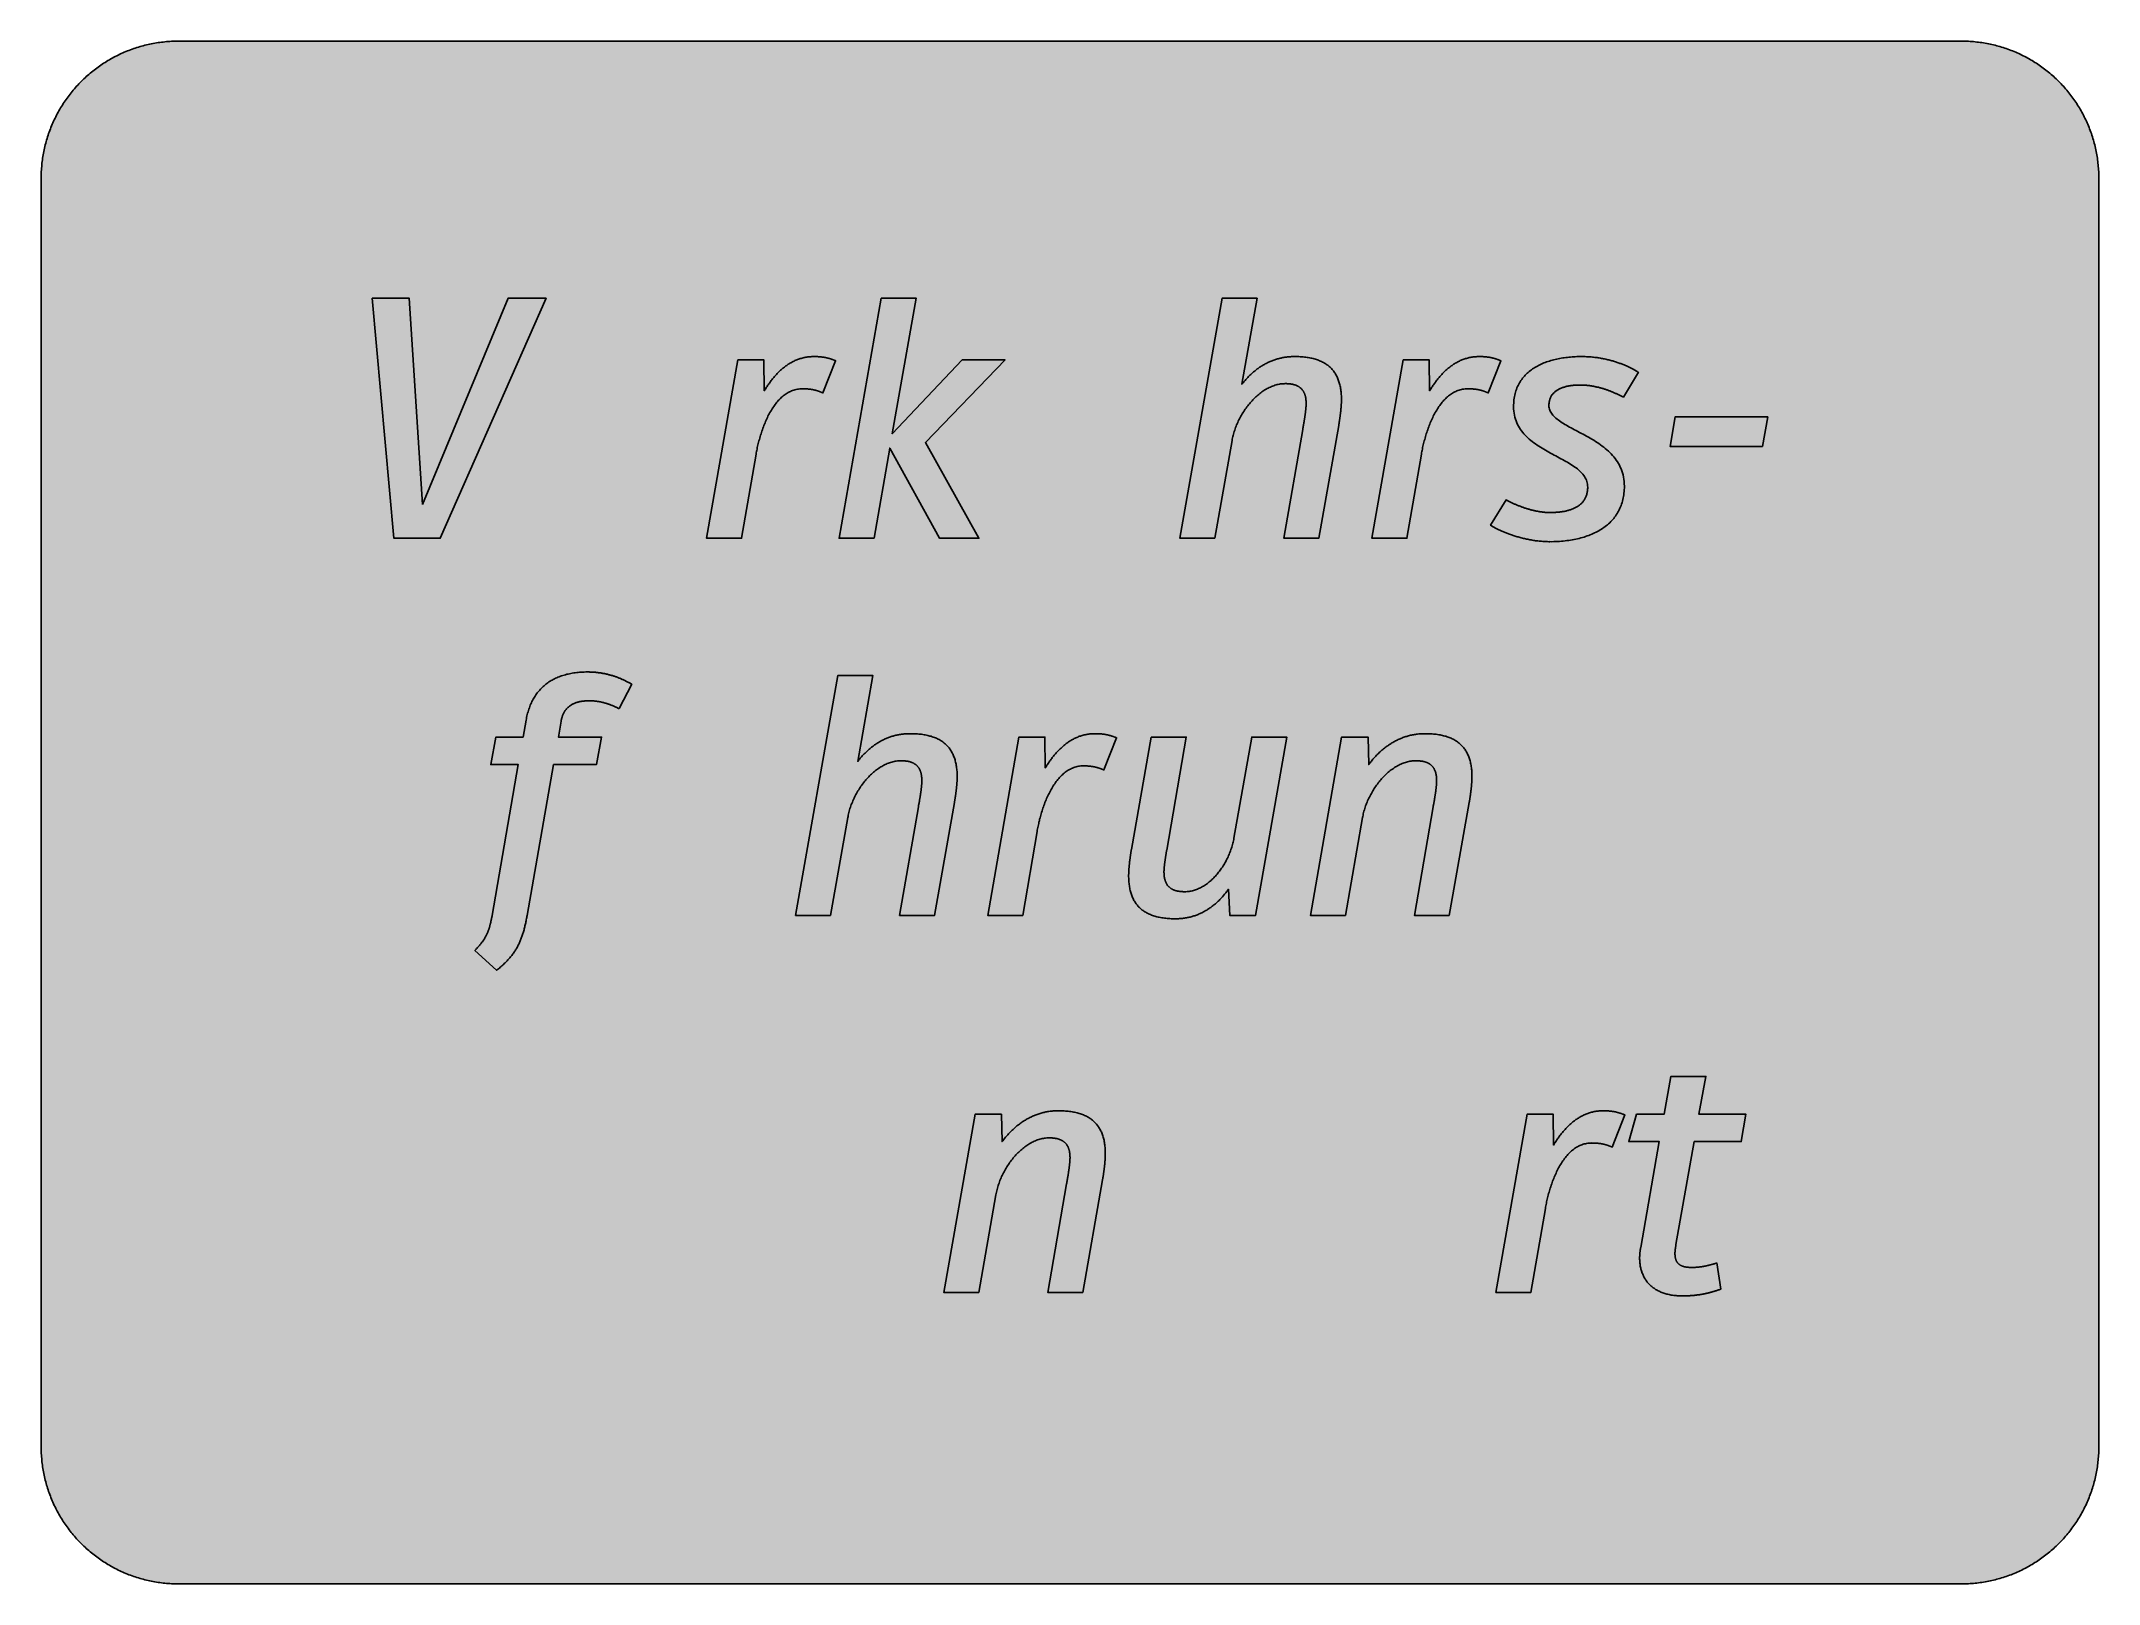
# Model space of a CAD drawing. Header units: millimetres. Extents: x 0 to 212, y 0 to 159.
import ezdxf

# ---------------------------------------------------------------- set-up
doc = ezdxf.new("R2010")
doc.units = ezdxf.units.MM

msp = doc.modelspace()

# ---------------------------------------------------------------- hatches: boundary and pattern name
for color, points in [(254, [(14.1633, 0.0536), (13.9878, 0.0533), (13.8125, 0.0559), (13.6373, 0.061), (13.462, 0.0686), (13.2893, 0.0787), (13.114, 0.0914), (12.9413, 0.1041), (12.7686, 0.1219), (12.5959, 0.1397), (12.4231, 0.16), (12.2504, 0.1829), (12.0777, 0.2057), (11.9075, 0.2337), (11.7373, 0.2616), (11.5672, 0.2921), (11.397, 0.3251), (11.2268, 0.3607), (11.0592, 0.3988), (10.8915, 0.4369), (10.7239, 0.4775), (10.5562, 0.5207), (10.3886, 0.5664), (10.2235, 0.6121), (10.0584, 0.6629), (9.8933, 0.7137), (9.7307, 0.7671), (9.5682, 0.8204), (9.4056, 0.8788), (9.2431, 0.9373), (9.083, 0.9982), (8.923, 1.0617), (8.763, 1.1252), (8.6055, 1.1938), (8.4455, 1.2624), (8.2906, 1.331), (8.1331, 1.4046), (7.9781, 1.4783), (7.8232, 1.5545), (7.6708, 1.6332), (7.5184, 1.7145), (7.366, 1.7958), (7.2161, 1.8796), (7.0663, 1.966), (6.919, 2.0523), (6.7716, 2.1438), (6.6243, 2.2352), (6.4795, 2.3266), (6.3348, 2.4232), (6.19, 2.5197), (6.0477, 2.6187), (5.908, 2.7178), (5.7683, 2.8194), (5.6286, 2.9235), (5.4915, 3.0302), (5.3543, 3.1369), (5.2197, 3.2461), (5.0851, 3.3579), (4.953, 3.4722), (4.8209, 3.5865), (4.6914, 3.7033), (4.5644, 3.8202), (4.4348, 3.9395), (4.3104, 4.0615), (4.1859, 4.1859), (4.0615, 4.3104), (3.9395, 4.4348), (3.8202, 4.5618), (3.7033, 4.6914), (3.5865, 4.8209), (3.4722, 4.953), (3.3579, 5.0851), (3.2487, 5.2197), (3.1369, 5.3543), (3.0302, 5.4915), (2.9235, 5.6286), (2.8194, 5.7683), (2.7178, 5.908), (2.6187, 6.0477), (2.5197, 6.19), (2.4232, 6.3348), (2.3266, 6.477), (2.2352, 6.6243), (2.1438, 6.7691), (2.0523, 6.919), (1.966, 7.0663), (1.8796, 7.2161), (1.7958, 7.366), (1.7145, 7.5184), (1.6332, 7.6708), (1.5545, 7.8232), (1.4783, 7.9781), (1.4046, 8.1331), (1.331, 8.2906), (1.2598, 8.4455), (1.1913, 8.603), (1.1252, 8.763), (1.0592, 8.923), (0.9982, 9.083), (0.9373, 9.2431), (0.8763, 9.4056), (0.8204, 9.5682), (0.7645, 9.7307), (0.7112, 9.8933), (0.6604, 10.0584), (0.6121, 10.2235), (0.5639, 10.3911), (0.5207, 10.5562), (0.4775, 10.7239), (0.4343, 10.8915), (0.3962, 11.0592), (0.3607, 11.2268), (0.3251, 11.397), (0.2921, 11.5672), (0.2616, 11.7373), (0.2311, 11.9075), (0.2057, 12.0802), (0.1803, 12.2504), (0.1575, 12.4231), (0.1372, 12.5959), (0.1194, 12.7686), (0.1041, 12.9413), (0.0889, 13.1166), (0.0787, 13.2893), (0.0686, 13.4645), (0.061, 13.6373), (0.0559, 13.8125), (0.0508, 13.9878), (0.0508, 14.163), (0.0522, 144.6925), (0.0508, 144.8664), (0.0559, 145.0416), (0.061, 145.2169), (0.0686, 145.3896), (0.0787, 145.5649), (0.0889, 145.7376), (0.1041, 145.9128), (0.1194, 146.0856), (0.1372, 146.2583), (0.1575, 146.431), (0.1803, 146.6037), (0.2057, 146.7739), (0.2311, 146.9466), (0.2616, 147.1168), (0.2921, 147.287), (0.3251, 147.4572), (0.3607, 147.6248), (0.3962, 147.795), (0.4343, 147.9626), (0.4775, 148.1303), (0.5207, 148.2979), (0.5639, 148.463), (0.6121, 148.6281), (0.6604, 148.7932), (0.7112, 148.9583), (0.7645, 149.1234), (0.8204, 149.286), (0.8763, 149.4485), (0.9373, 149.6111), (0.9982, 149.7711), (1.0592, 149.9311), (1.1252, 150.0911), (1.1913, 150.2486), (1.2598, 150.4061), (1.331, 150.5636), (1.4046, 150.7185), (1.4783, 150.876), (1.5545, 151.0284), (1.6332, 151.1833), (1.7145, 151.3357), (1.7958, 151.4856), (1.8796, 151.638), (1.966, 151.7879), (2.0523, 151.9352), (2.1438, 152.0825), (2.2352, 152.2298), (2.3266, 152.3746), (2.4232, 152.5194), (2.5197, 152.6616), (2.6187, 152.8039), (2.7178, 152.9461), (2.8194, 153.0858), (2.9235, 153.2255), (3.0302, 153.3627), (3.1369, 153.4973), (3.2487, 153.6344), (3.3579, 153.7665), (3.4722, 153.8986), (3.5865, 154.0307), (3.7033, 154.1602), (3.8202, 154.2898), (3.9395, 154.4168), (4.0615, 154.5438), (4.1859, 154.6682), (4.3104, 154.7901), (4.4348, 154.9121), (4.5644, 155.034), (4.6914, 155.1508), (4.8209, 155.2677), (4.953, 155.382), (5.0851, 155.4937), (5.2197, 155.6055), (5.3543, 155.7147), (5.4915, 155.8239), (5.6286, 155.9281), (5.7683, 156.0322), (5.908, 156.1338), (6.0477, 156.2354), (6.19, 156.3345), (6.3348, 156.431), (6.4795, 156.525), (6.6243, 156.6189), (6.7716, 156.7104), (6.919, 156.7993), (7.0663, 156.8882), (7.2161, 156.9745), (7.366, 157.0584), (7.5184, 157.1396), (7.6708, 157.2209), (7.8232, 157.2971), (7.9781, 157.3733), (8.1331, 157.4495), (8.2906, 157.5206), (8.4455, 157.5918), (8.6055, 157.6603), (8.763, 157.7289), (8.923, 157.7924), (9.083, 157.8559), (9.2431, 157.9169), (9.4056, 157.9753), (9.5682, 158.0337), (9.7307, 158.0871), (9.8933, 158.1404), (10.0584, 158.1912), (10.2235, 158.242), (10.3886, 158.2877), (10.5562, 158.3334), (10.7239, 158.3766), (10.8915, 158.4173), (11.0592, 158.4579), (11.2268, 158.4935), (11.397, 158.529), (11.5672, 158.562), (11.7373, 158.5925), (11.9075, 158.6205), (12.0777, 158.6484), (12.2504, 158.6713), (12.4231, 158.6941), (12.5959, 158.7144), (12.7686, 158.7322), (12.9413, 158.75), (13.114, 158.7627), (13.2893, 158.7754), (13.462, 158.7856), (13.6373, 158.7932), (13.8125, 158.7983), (13.9878, 158.8008), (14.163, 158.8033), (197.6078, 158.8036), (197.7822, 158.8008), (197.9574, 158.7983), (198.1327, 158.7932), (198.3054, 158.7856), (198.4807, 158.7754), (198.6534, 158.7627), (198.8287, 158.75), (199.0014, 158.7322), (199.1741, 158.7144), (199.3468, 158.6941), (199.5195, 158.6713), (199.6897, 158.6484), (199.8624, 158.6205), (200.0326, 158.5925), (200.2028, 158.562), (200.373, 158.529), (200.5432, 158.4935), (200.7108, 158.4579), (200.8784, 158.4173), (201.0461, 158.3766), (201.2137, 158.3334), (201.3788, 158.2877), (201.5465, 158.242), (201.7116, 158.1912), (201.8767, 158.1404), (202.0392, 158.0871), (202.2018, 158.0337), (202.3643, 157.9753), (202.5269, 157.9169), (202.6869, 157.8559), (202.8469, 157.7924), (203.007, 157.7289), (203.167, 157.6603), (203.3245, 157.5918), (203.4794, 157.5206), (203.6369, 157.4495), (203.7918, 157.3733), (203.9468, 157.2971), (204.0992, 157.2209), (204.2516, 157.1396), (204.404, 157.0584), (204.5538, 156.9745), (204.7037, 156.8882), (204.8535, 156.7993), (205.0009, 156.7104), (205.1456, 156.6189), (205.293, 156.525), (205.4352, 156.431), (205.58, 156.3345), (205.7222, 156.2354), (205.8619, 156.1338), (206.0016, 156.0322), (206.1413, 155.9281), (206.2785, 155.8239), (206.4156, 155.7147), (206.5503, 155.6055), (206.6849, 155.4937), (206.817, 155.382), (206.949, 155.2677), (207.0786, 155.1508), (207.2081, 155.034), (207.3351, 154.9121), (207.4596, 154.7901), (207.584, 154.6682), (207.7085, 154.5438), (207.8304, 154.4168), (207.9498, 154.2898), (208.0666, 154.1602), (208.1835, 154.0307), (208.2978, 153.8986), (208.4121, 153.7665), (208.5238, 153.6344), (208.6331, 153.4973), (208.7397, 153.3627), (208.8464, 153.2255), (208.9506, 153.0858), (209.0522, 152.9461), (209.1512, 152.8039), (209.2503, 152.6616), (209.3468, 152.5194), (209.4433, 152.3746), (209.5348, 152.2298), (209.6262, 152.0825), (209.7176, 151.9352), (209.804, 151.7879), (209.8904, 151.638), (209.9742, 151.4856), (210.0555, 151.3357), (210.1367, 151.1833), (210.2155, 151.0284), (210.2917, 150.876), (210.3653, 150.7185), (210.439, 150.5636), (210.5076, 150.4061), (210.5762, 150.2486), (210.6447, 150.0911), (210.7082, 149.9311), (210.7717, 149.7711), (210.8327, 149.6111), (210.8911, 149.4485), (210.9495, 149.286), (211.0029, 149.1234), (211.0562, 148.9583), (211.107, 148.7932), (211.1578, 148.6281), (211.2035, 148.463), (211.2493, 148.2979), (211.2924, 148.1303), (211.3331, 147.9626), (211.3712, 147.795), (211.4093, 147.6248), (211.4448, 147.4572), (211.4779, 147.287), (211.5083, 147.1168), (211.5363, 146.9466), (211.5642, 146.7739), (211.5871, 146.6037), (211.6099, 146.431), (211.6303, 146.2583), (211.648, 146.0856), (211.6658, 145.9128), (211.6785, 145.7376), (211.6912, 145.5649), (211.7014, 145.3896), (211.709, 145.2169), (211.7141, 145.0416), (211.7166, 144.8664), (211.7166, 144.6911), (211.7189, 14.1647), (211.7166, 13.9878), (211.7141, 13.8125), (211.709, 13.6373), (211.7014, 13.4645), (211.6912, 13.2893), (211.6785, 13.1166), (211.6658, 12.9413), (211.648, 12.7686), (211.6303, 12.5959), (211.6099, 12.4231), (211.5871, 12.2504), (211.5642, 12.0802), (211.5363, 11.9075), (211.5083, 11.7373), (211.4779, 11.5672), (211.4448, 11.397), (211.4093, 11.2268), (211.3712, 11.0592), (211.3331, 10.8915), (211.2924, 10.7239), (211.2493, 10.5562), (211.2035, 10.3911), (211.1578, 10.2235), (211.107, 10.0584), (211.0562, 9.8933), (211.0029, 9.7307), (210.9495, 9.5682), (210.8911, 9.4056), (210.8327, 9.2431), (210.7717, 9.083), (210.7082, 8.923), (210.6447, 8.763), (210.5762, 8.603), (210.5076, 8.4455), (210.439, 8.2906), (210.3653, 8.1331), (210.2917, 7.9781), (210.2155, 7.8232), (210.1367, 7.6708), (210.0555, 7.5184), (209.9742, 7.366), (209.8904, 7.2161), (209.804, 7.0663), (209.7176, 6.919), (209.6262, 6.7691), (209.5348, 6.6243), (209.4433, 6.477), (209.3468, 6.3348), (209.2503, 6.19), (209.1512, 6.0477), (209.0522, 5.908), (208.9506, 5.7683), (208.8464, 5.6286), (208.7397, 5.4915), (208.6331, 5.3543), (208.5238, 5.2197), (208.4121, 5.0851), (208.2978, 4.953), (208.1835, 4.8209), (208.0666, 4.6914), (207.9498, 4.5618), (207.8304, 4.4348), (207.7085, 4.3104), (207.584, 4.1859), (207.4596, 4.0615), (207.3351, 3.9395), (207.2081, 3.8202), (207.0786, 3.7033), (206.949, 3.5865), (206.817, 3.4722), (206.6849, 3.3579), (206.5503, 3.2461), (206.4156, 3.1369), (206.2785, 3.0302), (206.1413, 2.9235), (206.0016, 2.8194), (205.8619, 2.7178), (205.7222, 2.6187), (205.58, 2.5197), (205.4352, 2.4232), (205.293, 2.3266), (205.1456, 2.2352), (205.0009, 2.1438), (204.8535, 2.0523), (204.7037, 1.966), (204.5538, 1.8796), (204.404, 1.7958), (204.2516, 1.7145), (204.0992, 1.6332), (203.9468, 1.5545), (203.7918, 1.4783), (203.6369, 1.4046), (203.4794, 1.331), (203.3245, 1.2624), (203.167, 1.1938), (203.007, 1.1252), (202.8469, 1.0617), (202.6869, 0.9982), (202.5269, 0.9373), (202.3643, 0.8788), (202.2018, 0.8204), (202.0392, 0.7671), (201.8767, 0.7137), (201.7116, 0.6629), (201.5465, 0.6121), (201.3788, 0.5664), (201.2137, 0.5207), (201.0461, 0.4775), (200.8784, 0.4369), (200.7108, 0.3988), (200.5432, 0.3607), (200.373, 0.3251), (200.2028, 0.2921), (200.0326, 0.2616), (199.8624, 0.2337), (199.6897, 0.2057), (199.5195, 0.1829), (199.3468, 0.16), (199.1741, 0.1397), (199.0014, 0.1219), (198.8287, 0.1041), (198.6534, 0.0914), (198.4807, 0.0787), (198.3054, 0.0686), (198.1327, 0.061), (197.9574, 0.0559), (197.7822, 0.0533), (197.6069, 0.0533)]), (59, [(39.2645, 111.1066), (37.9236, 132.3439), (34.1133, 132.3439), (36.3361, 107.6508), (41.0986, 107.6508), (51.9987, 132.3439), (48.084, 132.3439)]), (59, [(85.725, 107.6508), (87.3485, 116.9275), (92.4638, 107.6508), (96.5207, 107.6508), (91.0167, 117.4926), (99.2008, 125.9939), (94.791, 125.9939), (87.5951, 118.4106), (90.0645, 132.3439), (86.4665, 132.3439), (82.127, 107.6508)]), (59, [(120.7904, 107.6508), (122.5543, 117.705), (122.5779, 117.8382), (122.6058, 117.9728), (122.6363, 118.1049), (122.6693, 118.2395), (122.7049, 118.3742), (122.743, 118.5088), (122.7836, 118.6409), (122.8268, 118.7755), (122.8725, 118.9076), (122.9208, 119.0422), (122.9716, 119.1743), (123.0249, 119.3038), (123.0782, 119.4359), (123.1367, 119.5654), (123.1976, 119.695), (123.2586, 119.8245), (123.3246, 119.9515), (123.3907, 120.0785), (123.4592, 120.203), (123.5278, 120.3274), (123.6015, 120.4493), (123.6751, 120.5713), (123.7539, 120.6932), (123.8301, 120.8126), (123.9114, 120.9294), (123.9926, 121.0437), (124.0765, 121.158), (124.1628, 121.2723), (124.2492, 121.3815), (124.3381, 121.4907), (124.4295, 121.5974), (124.521, 121.7016), (124.6124, 121.8057), (124.7089, 121.9048), (124.8054, 122.0038), (124.902, 122.1003), (125.001, 122.1943), (125.1001, 122.2858), (125.2017, 122.3721), (125.3058, 122.4585), (125.41, 122.5423), (125.5141, 122.6236), (125.6208, 122.7023), (125.7275, 122.776), (125.8341, 122.8471), (125.9434, 122.9182), (126.0551, 122.9817), (126.1643, 123.0452), (126.2761, 123.1062), (126.3879, 123.1621), (126.5022, 123.2129), (126.6165, 123.2637), (126.7308, 123.3094), (126.8451, 123.35), (126.9619, 123.3907), (127.0762, 123.4237), (127.193, 123.4542), (127.3099, 123.4821), (127.4293, 123.505), (127.5461, 123.5253), (127.6655, 123.5405), (127.7823, 123.5507), (127.9017, 123.5558), (128.0211, 123.5583), (128.0846, 123.5583), (128.1481, 123.5583), (128.2116, 123.5558), (128.2725, 123.5532), (128.3335, 123.5481), (128.3919, 123.5456), (128.4503, 123.538), (128.5088, 123.5329), (128.5646, 123.5253), (128.6231, 123.5177), (128.6764, 123.51), (128.7323, 123.4999), (128.7831, 123.4897), (128.8364, 123.477), (128.8872, 123.4669), (128.938, 123.4516), (128.9888, 123.4389), (129.0371, 123.4237), (129.0828, 123.4059), (129.1311, 123.3907), (129.1768, 123.3729), (129.22, 123.3526), (129.2657, 123.3322), (129.3063, 123.3119), (129.3495, 123.2891), (129.3901, 123.2662), (129.4308, 123.2408), (129.4689, 123.2154), (129.507, 123.19), (129.5425, 123.1621), (129.5781, 123.1341), (129.6137, 123.1036), (129.6467, 123.0732), (129.6797, 123.0427), (129.7127, 123.0097), (129.7432, 122.9741), (129.7737, 122.9385), (129.8016, 122.903), (129.8296, 122.8649), (129.855, 122.8268), (129.8804, 122.7861), (129.9058, 122.7455), (129.9286, 122.7023), (129.9515, 122.6591), (129.9743, 122.6134), (129.9947, 122.5677), (130.0124, 122.522), (130.0302, 122.4712), (130.048, 122.4229), (130.0632, 122.3721), (130.0785, 122.3188), (130.0937, 122.2654), (130.1064, 122.2096), (130.1166, 122.1537), (130.1293, 122.0953), (130.1369, 122.0368), (130.1471, 121.9759), (130.1547, 121.9124), (130.1598, 121.8489), (130.1648, 121.7854), (130.1674, 121.7193), (130.1725, 121.6508), (130.1725, 121.5822), (130.175, 121.5111), (130.1725, 121.4933), (130.1725, 121.473), (130.1725, 121.4501), (130.1725, 121.4298), (130.1725, 121.4069), (130.1725, 121.3866), (130.1699, 121.3637), (130.1699, 121.3383), (130.1699, 121.3155), (130.1674, 121.2901), (130.1674, 121.2672), (130.1648, 121.2418), (130.1648, 121.2139), (130.1623, 121.1885), (130.1598, 121.1605), (130.1572, 121.1326), (130.1572, 121.1047), (130.1547, 121.0767), (130.1521, 121.0462), (130.1496, 121.0158), (130.1471, 120.9853), (130.142, 120.9523), (130.1394, 120.9218), (130.1369, 120.8888), (130.1344, 120.8532), (130.1293, 120.8202), (130.1267, 120.7846), (130.1217, 120.7465), (130.1166, 120.711), (130.114, 120.6729), (130.109, 120.6348), (130.1039, 120.5967), (130.0988, 120.556), (130.0937, 120.5154), (130.0886, 120.4722), (130.081, 120.429), (130.0759, 120.3858), (130.0709, 120.3427), (130.0632, 120.2969), (130.0556, 120.2512), (130.0505, 120.203), (130.0429, 120.1547), (130.0353, 120.1064), (130.0277, 120.0556), (130.0201, 120.0048), (130.0124, 119.954), (130.0048, 119.9007), (129.9947, 119.8474), (129.987, 119.7915), (129.9769, 119.7356), (129.9693, 119.6772), (129.9591, 119.6188), (129.9489, 119.5603), (129.9388, 119.4994), (129.9286, 119.4384), (129.9185, 119.3749), (129.9058, 119.3114), (129.8956, 119.2479), (129.8829, 119.1819), (129.8727, 119.1133), (129.86, 119.0447), (129.8473, 118.9761), (129.8346, 118.905), (129.8219, 118.8314), (127.8819, 107.6508), (131.4799, 107.6508), (133.5264, 119.2565), (133.5329, 119.3038), (133.5405, 119.3521), (133.5507, 119.3978), (133.5583, 119.446), (133.5659, 119.4943), (133.5735, 119.5426), (133.5811, 119.5883), (133.5888, 119.6365), (133.5964, 119.6848), (133.6015, 119.7305), (133.6091, 119.7788), (133.6167, 119.8245), (133.6243, 119.8702), (133.6294, 119.9185), (133.637, 119.9642), (133.6446, 120.0099), (133.6497, 120.0556), (133.6573, 120.1039), (133.6624, 120.1496), (133.67, 120.1928), (133.6751, 120.2385), (133.6802, 120.2842), (133.6853, 120.33), (133.6929, 120.3731), (133.698, 120.4189), (133.7031, 120.462), (133.7081, 120.5078), (133.7132, 120.5509), (133.7183, 120.5941), (133.7234, 120.6373), (133.7285, 120.6805), (133.7335, 120.7237), (133.7361, 120.7668), (133.7412, 120.8075), (133.7462, 120.8507), (133.7488, 120.8913), (133.7539, 120.9319), (133.7564, 120.9726), (133.7615, 121.0132), (133.764, 121.0539), (133.7691, 121.0945), (133.7716, 121.1326), (133.7742, 121.1732), (133.7767, 121.2113), (133.7818, 121.2494), (133.7843, 121.2875), (133.7869, 121.3256), (133.7894, 121.3637), (133.7894, 121.3993), (133.792, 121.4374), (133.7945, 121.473), (133.797, 121.5085), (133.7996, 121.5441), (133.7996, 121.5796), (133.8021, 121.6127), (133.8021, 121.6457), (133.8047, 121.6812), (133.8047, 121.7143), (133.8047, 121.7447), (133.8072, 121.7778), (133.8072, 121.8082), (133.8072, 121.8413), (133.8072, 121.8717), (133.8072, 121.9022), (133.8072, 122.0394), (133.8021, 122.1765), (133.797, 122.3137), (133.7894, 122.4458), (133.7793, 122.5753), (133.7666, 122.7023), (133.7539, 122.8293), (133.7361, 122.9538), (133.7158, 123.0732), (133.6954, 123.1925), (133.6726, 123.3094), (133.6446, 123.4237), (133.6167, 123.538), (133.5862, 123.6472), (133.5532, 123.7539), (133.5176, 123.8606), (133.4821, 123.9647), (133.4414, 124.0663), (133.3983, 124.1628), (133.3551, 124.2593), (133.3068, 124.3559), (133.2586, 124.4473), (133.2078, 124.5362), (133.1519, 124.6251), (133.096, 124.7115), (133.0376, 124.7927), (132.9766, 124.874), (132.9131, 124.9528), (132.8471, 125.0315), (132.7785, 125.1052), (132.7074, 125.1788), (132.6337, 125.2474), (132.5601, 125.316), (132.4813, 125.382), (132.4, 125.4455), (132.3162, 125.5065), (132.2324, 125.5649), (132.1435, 125.6233), (132.0546, 125.6767), (131.9606, 125.73), (131.8666, 125.7808), (131.7676, 125.8291), (131.6685, 125.8748), (131.5644, 125.918), (131.4602, 125.9611), (131.351, 125.9992), (131.2418, 126.0373), (131.13, 126.0729), (131.0132, 126.1059), (130.8964, 126.1364), (130.7744, 126.1643), (130.6525, 126.1923), (130.5255, 126.2177), (130.3985, 126.238), (130.269, 126.2583), (130.1344, 126.2786), (129.9997, 126.2939), (129.86, 126.3066), (129.7203, 126.3193), (129.5756, 126.3294), (129.4282, 126.3371), (129.2809, 126.3421), (129.1285, 126.3447), (128.9761, 126.3447), (128.872, 126.3447), (128.7704, 126.3421), (128.6688, 126.3396), (128.5697, 126.332), (128.4681, 126.3269), (128.3691, 126.3167), (128.27, 126.3091), (128.1709, 126.2964), (128.0719, 126.2837), (127.9754, 126.2685), (127.8788, 126.2532), (127.7823, 126.2355), (127.6858, 126.2177), (127.5918, 126.1974), (127.4953, 126.1745), (127.4013, 126.1516), (127.3073, 126.1288), (127.2159, 126.1008), (127.1219, 126.0729), (127.0305, 126.045), (126.939, 126.0145), (126.8476, 125.984), (126.7587, 125.951), (126.6673, 125.9154), (126.5784, 125.8799), (126.4895, 125.8443), (126.4031, 125.8037), (126.3142, 125.7656), (126.2278, 125.7224), (126.1415, 125.6817), (126.0551, 125.636), (125.9713, 125.5928), (125.8875, 125.5446), (125.8037, 125.4963), (125.7198, 125.4481), (125.636, 125.3973), (125.5547, 125.3465), (125.4735, 125.2931), (125.3922, 125.2398), (125.3134, 125.1839), (125.2322, 125.1255), (125.1534, 125.0696), (125.0747, 125.0086), (124.9985, 124.9477), (124.9197, 124.8867), (124.8435, 124.8232), (124.7673, 124.7597), (124.6937, 124.6937), (124.6175, 124.6276), (124.5438, 124.5591), (124.4702, 124.4905), (124.399, 124.4194), (124.3254, 124.3482), (124.2543, 124.2771), (124.1831, 124.2035), (124.1146, 124.1273), (124.0434, 124.0511), (123.9749, 123.9749), (123.9088, 123.8961), (123.8402, 123.8174), (123.7742, 123.7361), (123.7082, 123.6548), (123.6421, 123.5735), (123.5761, 123.4897), (125.1299, 132.3439), (121.5319, 132.3439), (117.1924, 107.6508)]), (59, [(78.3527, 123.0309), (78.392, 123.03), (78.4301, 123.03), (78.4682, 123.03), (78.5063, 123.0274), (78.5444, 123.0274), (78.5825, 123.0274), (78.6181, 123.0249), (78.6536, 123.0249), (78.6917, 123.0224), (78.7273, 123.0224), (78.7629, 123.0198), (78.7984, 123.0173), (78.8314, 123.0147), (78.867, 123.0122), (78.9, 123.0097), (78.9356, 123.0071), (78.9686, 123.0046), (79.0016, 123.002), (79.0346, 122.9995), (79.0677, 122.9944), (79.1007, 122.9919), (79.1337, 122.9868), (79.1642, 122.9843), (79.1972, 122.9792), (79.2302, 122.9741), (79.2607, 122.969), (79.2937, 122.9639), (79.3242, 122.9589), (79.3547, 122.9538), (79.3877, 122.9487), (79.4182, 122.9436), (79.4487, 122.936), (79.4791, 122.9309), (79.5096, 122.9233), (79.5426, 122.9182), (79.5731, 122.9106), (79.6036, 122.903), (79.6341, 122.8954), (79.6646, 122.8877), (79.695, 122.8801), (79.7255, 122.8725), (79.756, 122.8623), (79.789, 122.8547), (79.8195, 122.8446), (79.85, 122.8369), (79.8805, 122.8268), (79.9109, 122.8166), (79.944, 122.8065), (79.9744, 122.7963), (80.0075, 122.7861), (80.0379, 122.7734), (80.071, 122.7633), (80.1014, 122.7531), (80.1345, 122.7404), (80.1675, 122.7277), (80.198, 122.715), (80.231, 122.7023), (80.264, 122.6896), (80.297, 122.6769), (80.3326, 122.6642), (80.3656, 122.649), (80.3986, 122.6363), (80.4342, 122.621), (80.4672, 122.6058), (81.7742, 125.9233), (81.7474, 125.9332), (81.7194, 125.9408), (81.694, 125.951), (81.6661, 125.9611), (81.6407, 125.9713), (81.6127, 125.9815), (81.5873, 125.9916), (81.5594, 126.0018), (81.534, 126.0119), (81.5061, 126.0196), (81.4781, 126.0297), (81.4527, 126.0399), (81.4248, 126.05), (81.3968, 126.0602), (81.3689, 126.0678), (81.341, 126.078), (81.313, 126.0881), (81.2851, 126.0958), (81.2571, 126.1059), (81.2267, 126.1135), (81.1987, 126.1237), (81.1682, 126.1313), (81.1403, 126.1415), (81.1098, 126.1491), (81.0793, 126.1567), (81.0489, 126.1669), (81.0184, 126.1745), (80.9879, 126.1821), (80.9574, 126.1897), (80.9244, 126.1974), (80.8914, 126.205), (80.8609, 126.2126), (80.8279, 126.2202), (80.7949, 126.2278), (80.7593, 126.2355), (80.7263, 126.2405), (80.6907, 126.2482), (80.6577, 126.2558), (80.6221, 126.2609), (80.5866, 126.2685), (80.5485, 126.2736), (80.5129, 126.2786), (80.4748, 126.2837), (80.4367, 126.2888), (80.3986, 126.2939), (80.3605, 126.299), (80.3199, 126.304), (80.2792, 126.3091), (80.2386, 126.3142), (80.198, 126.3167), (80.1548, 126.3218), (80.1141, 126.3244), (80.071, 126.3269), (80.0252, 126.332), (79.9821, 126.3345), (79.9363, 126.3371), (79.8906, 126.3371), (79.8449, 126.3396), (79.7966, 126.3421), (79.7484, 126.3421), (79.7001, 126.3447), (79.6519, 126.3447), (79.6011, 126.3447), (79.5503, 126.3447), (79.4436, 126.3447), (79.3369, 126.3396), (79.2328, 126.3345), (79.1286, 126.3269), (79.0245, 126.3167), (78.9229, 126.3066), (78.8213, 126.2913), (78.7222, 126.2761), (78.6206, 126.2558), (78.5241, 126.2355), (78.425, 126.2126), (78.3285, 126.1897), (78.2345, 126.1618), (78.138, 126.1339), (78.044, 126.1034), (77.9526, 126.0729), (77.8612, 126.0373), (77.7697, 126.0018), (77.6783, 125.9637), (77.5894, 125.9256), (77.5005, 125.8849), (77.4116, 125.8418), (77.3252, 125.796), (77.2389, 125.7503), (77.155, 125.7021), (77.0712, 125.6538), (76.9874, 125.6005), (76.9036, 125.5497), (76.8223, 125.4938), (76.741, 125.4379), (76.6623, 125.382), (76.581, 125.3236), (76.5048, 125.2626), (76.4261, 125.2017), (76.3499, 125.1382), (76.2737, 125.0721), (76.1975, 125.0086), (76.1213, 124.9401), (76.0476, 124.8715), (75.9765, 124.8029), (75.9028, 124.7318), (75.8317, 124.6607), (75.7606, 124.587), (75.6895, 124.5108), (75.6209, 124.4371), (75.5523, 124.3584), (75.4837, 124.2822), (75.4177, 124.2035), (75.3516, 124.1222), (75.2856, 124.0434), (75.2196, 123.9596), (75.1561, 123.8783), (75.0926, 123.7945), (75.0291, 123.7082), (74.9656, 123.6243), (74.9046, 123.538), (74.8436, 123.4491), (74.7827, 123.3627), (74.7243, 123.2738), (74.6658, 123.1849), (74.6074, 123.0935), (74.549, 123.002), (74.4906, 122.9106), (74.4347, 122.8192), (74.4001, 125.9939), (71.7201, 125.9939), (68.5091, 107.6508), (72.1071, 107.6508), (73.5902, 116.2939), (73.6117, 116.426), (73.6371, 116.5606), (73.6651, 116.6952), (73.693, 116.8324), (73.721, 116.9721), (73.754, 117.1118), (73.7845, 117.2515), (73.82, 117.3912), (73.8556, 117.5334), (73.8911, 117.6757), (73.9292, 117.8204), (73.9699, 117.9627), (74.0105, 118.1049), (74.0537, 118.2497), (74.0994, 118.3919), (74.1451, 118.5367), (74.1909, 118.679), (74.2417, 118.8212), (74.2925, 118.9634), (74.3433, 119.1057), (74.3966, 119.2479), (74.4525, 119.3876), (74.5109, 119.5273), (74.5693, 119.6645), (74.6277, 119.8016), (74.6912, 119.9363), (74.7547, 120.0709), (74.8182, 120.2055), (74.8868, 120.335), (74.9554, 120.4646), (75.024, 120.5941), (75.0976, 120.7186), (75.1713, 120.843), (75.245, 120.965), (75.3237, 121.0843), (75.4024, 121.2012), (75.4812, 121.3155), (75.565, 121.4272), (75.6488, 121.5365), (75.7352, 121.6431), (75.8215, 121.7447), (75.9104, 121.8463), (76.0019, 121.9429), (76.0959, 122.0343), (76.1898, 122.1257), (76.2864, 122.2121), (76.3854, 122.2959), (76.487, 122.3747), (76.5886, 122.4483), (76.6928, 122.5194), (76.7994, 122.588), (76.9061, 122.649), (77.0153, 122.7074), (77.1271, 122.7607), (77.2414, 122.8115), (77.3557, 122.8547), (77.4751, 122.8954), (77.5945, 122.9309), (77.7138, 122.9614), (77.8383, 122.9843), (77.9628, 123.0046), (78.0898, 123.0173), (78.2193, 123.0274), (78.3514, 123.03)]), (59, [(146.7915, 123.0309), (146.8298, 123.03), (146.8679, 123.03), (146.906, 123.03), (146.9441, 123.0274), (146.9822, 123.0274), (147.0203, 123.0274), (147.0584, 123.0249), (147.0939, 123.0249), (147.1295, 123.0224), (147.1651, 123.0224), (147.2006, 123.0198), (147.2362, 123.0173), (147.2717, 123.0147), (147.3048, 123.0122), (147.3403, 123.0097), (147.3733, 123.0071), (147.4064, 123.0046), (147.4394, 123.002), (147.4749, 122.9995), (147.508, 122.9944), (147.5384, 122.9919), (147.5715, 122.9868), (147.6045, 122.9843), (147.6375, 122.9792), (147.668, 122.9741), (147.701, 122.969), (147.7315, 122.9639), (147.762, 122.9589), (147.795, 122.9538), (147.8255, 122.9487), (147.8559, 122.9436), (147.889, 122.936), (147.9194, 122.9309), (147.9499, 122.9233), (147.9804, 122.9182), (148.0109, 122.9106), (148.0414, 122.903), (148.0718, 122.8954), (148.1049, 122.8877), (148.1353, 122.8801), (148.1658, 122.8725), (148.1963, 122.8623), (148.2268, 122.8547), (148.2573, 122.8446), (148.2877, 122.8369), (148.3208, 122.8268), (148.3512, 122.8166), (148.3817, 122.8065), (148.4147, 122.7963), (148.4452, 122.7861), (148.4757, 122.7734), (148.5087, 122.7633), (148.5417, 122.7531), (148.5722, 122.7404), (148.6052, 122.7277), (148.6383, 122.715), (148.6713, 122.7023), (148.7043, 122.6896), (148.7373, 122.6769), (148.7703, 122.6642), (148.8034, 122.649), (148.8389, 122.6363), (148.8719, 122.621), (148.9075, 122.6058), (150.2131, 125.9233), (150.1851, 125.9332), (150.1597, 125.9408), (150.1318, 125.951), (150.1064, 125.9611), (150.0784, 125.9713), (150.053, 125.9815), (150.0251, 125.9916), (149.9997, 126.0018), (149.9718, 126.0119), (149.9438, 126.0196), (149.9184, 126.0297), (149.8905, 126.0399), (149.8625, 126.05), (149.8346, 126.0602), (149.8067, 126.0678), (149.7813, 126.078), (149.7508, 126.0881), (149.7228, 126.0958), (149.6949, 126.1059), (149.667, 126.1135), (149.6365, 126.1237), (149.6085, 126.1313), (149.5781, 126.1415), (149.5476, 126.1491), (149.5196, 126.1567), (149.4892, 126.1669), (149.4587, 126.1745), (149.4257, 126.1821), (149.3952, 126.1897), (149.3622, 126.1974), (149.3317, 126.205), (149.2987, 126.2126), (149.2656, 126.2202), (149.2326, 126.2278), (149.1996, 126.2355), (149.164, 126.2405), (149.131, 126.2482), (149.0955, 126.2558), (149.0599, 126.2609), (149.0243, 126.2685), (148.9888, 126.2736), (148.9507, 126.2786), (148.9126, 126.2837), (148.8745, 126.2888), (148.8364, 126.2939), (148.7983, 126.299), (148.7576, 126.304), (148.7195, 126.3091), (148.6789, 126.3142), (148.6357, 126.3167), (148.5951, 126.3218), (148.5519, 126.3244), (148.5087, 126.3269), (148.4655, 126.332), (148.4198, 126.3345), (148.3766, 126.3371), (148.3309, 126.3371), (148.2827, 126.3396), (148.2369, 126.3421), (148.1887, 126.3421), (148.1404, 126.3447), (148.0896, 126.3447), (148.0388, 126.3447), (147.988, 126.3447), (147.8813, 126.3447), (147.7772, 126.3396), (147.6705, 126.3345), (147.5664, 126.3269), (147.4648, 126.3167), (147.3606, 126.3066), (147.259, 126.2913), (147.16, 126.2761), (147.0609, 126.2558), (146.9619, 126.2355), (146.8653, 126.2126), (146.7688, 126.1897), (146.6723, 126.1618), (146.5783, 126.1339), (146.4843, 126.1034), (146.3904, 126.0729), (146.2989, 126.0373), (146.2075, 126.0018), (146.1186, 125.9637), (146.0271, 125.9256), (145.9382, 125.8849), (145.8519, 125.8418), (145.7655, 125.796), (145.6792, 125.7503), (145.5928, 125.7021), (145.509, 125.6538), (145.4252, 125.6005), (145.3439, 125.5497), (145.2626, 125.4938), (145.1813, 125.4379), (145.1, 125.382), (145.0213, 125.3236), (144.9426, 125.2626), (144.8638, 125.2017), (144.7876, 125.1382), (144.7114, 125.0721), (144.6352, 125.0086), (144.5616, 124.9401), (144.4879, 124.8715), (144.4142, 124.8029), (144.3431, 124.7318), (144.2695, 124.6607), (144.1983, 124.587), (144.1298, 124.5108), (144.0612, 124.4371), (143.9926, 124.3584), (143.924, 124.2822), (143.8554, 124.2035), (143.7894, 124.1222), (143.7234, 124.0434), (143.6599, 123.9596), (143.5938, 123.8783), (143.5303, 123.7945), (143.4668, 123.7082), (143.4059, 123.6243), (143.3449, 123.538), (143.2814, 123.4491), (143.223, 123.3627), (143.162, 123.2738), (143.1036, 123.1849), (143.0452, 123.0935), (142.9868, 123.002), (142.9309, 122.9106), (142.875, 122.8192), (142.839, 125.9939), (140.159, 125.9939), (136.948, 107.6508), (140.546, 107.6508), (142.029, 116.2939), (142.052, 116.426), (142.0774, 116.5606), (142.1028, 116.6952), (142.1308, 116.8324), (142.1613, 116.9721), (142.1917, 117.1118), (142.2248, 117.2515), (142.2578, 117.3912), (142.2933, 117.5334), (142.3314, 117.6757), (142.3695, 117.8204), (142.4076, 117.9627), (142.4508, 118.1049), (142.494, 118.2497), (142.5372, 118.3919), (142.5829, 118.5367), (142.6312, 118.679), (142.6794, 118.8212), (142.7302, 118.9634), (142.7836, 119.1057), (142.8369, 119.2479), (142.8928, 119.3876), (142.9487, 119.5273), (143.0071, 119.6645), (143.068, 119.8016), (143.129, 119.9363), (143.1925, 120.0709), (143.2585, 120.2055), (143.3246, 120.335), (143.3932, 120.4646), (143.4643, 120.5941), (143.5354, 120.7186), (143.6091, 120.843), (143.6853, 120.965), (143.7615, 121.0843), (143.8402, 121.2012), (143.9215, 121.3155), (144.0028, 121.4272), (144.0866, 121.5365), (144.1729, 121.6431), (144.2618, 121.7447), (144.3507, 121.8463), (144.4422, 121.9429), (144.5336, 122.0343), (144.6301, 122.1257), (144.7267, 122.2121), (144.8257, 122.2959), (144.9248, 122.3747), (145.0264, 122.4483), (145.1305, 122.5194), (145.2372, 122.588), (145.3439, 122.649), (145.4556, 122.7074), (145.5674, 122.7607), (145.6792, 122.8115), (145.796, 122.8547), (145.9128, 122.8954), (146.0322, 122.9309), (146.1541, 122.9614), (146.2761, 122.9843), (146.4031, 123.0046), (146.5301, 123.0173), (146.6596, 123.0274), (146.7891, 123.03)]), (59, [(155.2582, 107.2981), (155.4556, 107.2972), (155.6537, 107.3023), (155.8519, 107.3074), (156.0474, 107.3175), (156.2405, 107.3302), (156.431, 107.3429), (156.6215, 107.3607), (156.812, 107.381), (156.9974, 107.4014), (157.1828, 107.4268), (157.3657, 107.4547), (157.5486, 107.4852), (157.7264, 107.5182), (157.9042, 107.5538), (158.0794, 107.5919), (158.2522, 107.635), (158.4249, 107.6782), (158.5925, 107.7239), (158.7602, 107.7747), (158.9227, 107.8255), (159.0853, 107.8814), (159.2428, 107.9398), (159.4002, 108.0008), (159.5552, 108.0643), (159.705, 108.1303), (159.8549, 108.1989), (159.9997, 108.27), (160.1419, 108.3462), (160.2816, 108.4224), (160.4188, 108.5037), (160.5534, 108.5875), (160.6855, 108.6714), (160.8125, 108.7628), (160.9369, 108.8542), (161.0589, 108.9482), (161.1757, 109.0473), (161.2925, 109.1463), (161.4018, 109.2505), (161.511, 109.3572), (161.6151, 109.4664), (161.7167, 109.5807), (161.8132, 109.695), (161.9072, 109.8144), (161.9961, 109.9363), (162.0825, 110.0607), (162.1638, 110.1877), (162.2425, 110.3173), (162.3162, 110.4519), (162.3847, 110.5891), (162.4508, 110.7288), (162.5143, 110.871), (162.5702, 111.0158), (162.6235, 111.1656), (162.6743, 111.318), (162.7175, 111.473), (162.7581, 111.6305), (162.7937, 111.793), (162.8242, 111.9581), (162.8521, 112.1258), (162.8724, 112.2959), (162.8902, 112.4712), (162.9029, 112.6465), (162.9105, 112.8268), (162.9131, 113.0122), (162.9054, 113.2561), (162.8902, 113.4923), (162.8623, 113.7234), (162.8242, 113.9469), (162.7759, 114.1654), (162.72, 114.3762), (162.654, 114.5794), (162.5778, 114.7775), (162.494, 114.9706), (162.4025, 115.1585), (162.3035, 115.3389), (162.1968, 115.5141), (162.0825, 115.6843), (161.9606, 115.8519), (161.8336, 116.012), (161.6989, 116.1669), (161.5592, 116.3193), (161.4145, 116.4641), (161.2671, 116.6089), (161.1122, 116.746), (160.9522, 116.8806), (160.7922, 117.0102), (160.6245, 117.1397), (160.4569, 117.2616), (160.2842, 117.3836), (160.1089, 117.5004), (159.9336, 117.6147), (159.7558, 117.7265), (159.5755, 117.8357), (159.3952, 117.9424), (159.2123, 118.0465), (159.0319, 118.1481), (158.8491, 118.2497), (158.6687, 118.3488), (158.4884, 118.4453), (158.308, 118.5393), (158.1302, 118.6332), (157.9524, 118.7272), (157.7772, 118.8187), (157.607, 118.9101), (157.4368, 119.0015), (157.2717, 119.093), (157.1092, 119.1819), (156.9517, 119.2733), (156.7967, 119.3622), (156.6469, 119.4537), (156.5021, 119.5426), (156.3624, 119.634), (156.2303, 119.7254), (156.1033, 119.8194), (155.9814, 119.9134), (155.8671, 120.0074), (155.7604, 120.1039), (155.6588, 120.203), (155.5674, 120.302), (155.4836, 120.4036), (155.4099, 120.5052), (155.3439, 120.6119), (155.2854, 120.7211), (155.2372, 120.8303), (155.1991, 120.9446), (155.1737, 121.0589), (155.1559, 121.1783), (155.1508, 121.3028), (155.1508, 121.3841), (155.1559, 121.4628), (155.1635, 121.5415), (155.1711, 121.6152), (155.1838, 121.6889), (155.1965, 121.7625), (155.2143, 121.8311), (155.2321, 121.8997), (155.2524, 121.9657), (155.2753, 122.0292), (155.3007, 122.0927), (155.3286, 122.1511), (155.3591, 122.2096), (155.3896, 122.268), (155.4226, 122.3239), (155.4582, 122.3772), (155.4963, 122.428), (155.5344, 122.4788), (155.575, 122.5271), (155.6182, 122.5753), (155.6614, 122.6185), (155.7071, 122.6642), (155.7553, 122.7049), (155.8036, 122.7455), (155.8544, 122.7861), (155.9052, 122.8242), (155.9585, 122.8598), (156.0119, 122.8954), (156.0678, 122.9284), (156.1236, 122.9614), (156.1821, 122.9919), (156.2405, 123.0224), (156.2989, 123.0503), (156.3599, 123.0757), (156.4208, 123.1036), (156.4843, 123.1265), (156.5478, 123.1494), (156.6113, 123.1722), (156.6748, 123.1951), (156.7409, 123.2129), (156.8069, 123.2332), (156.8729, 123.251), (156.939, 123.2662), (157.0076, 123.284), (157.0736, 123.2967), (157.1422, 123.3119), (157.2108, 123.3246), (157.2793, 123.3348), (157.3479, 123.3475), (157.4165, 123.3576), (157.4851, 123.3653), (157.5537, 123.3754), (157.6222, 123.3805), (157.6908, 123.3881), (157.7594, 123.3957), (157.828, 123.4008), (157.894, 123.4034), (157.9626, 123.4084), (158.0312, 123.411), (158.0972, 123.4135), (158.1633, 123.4161), (158.2293, 123.4161), (158.2953, 123.4186), (158.3588, 123.4186), (158.435, 123.4186), (158.5087, 123.4161), (158.5824, 123.4161), (158.656, 123.4135), (158.7297, 123.4084), (158.8033, 123.4059), (158.877, 123.4008), (158.9481, 123.3932), (159.0218, 123.3881), (159.0954, 123.3805), (159.1666, 123.3729), (159.2377, 123.3653), (159.3113, 123.3551), (159.3825, 123.3449), (159.4536, 123.3348), (159.5247, 123.3246), (159.5984, 123.3119), (159.6695, 123.3018), (159.7406, 123.2865), (159.8092, 123.2738), (159.8803, 123.2611), (159.9514, 123.2459), (160.0225, 123.2306), (160.0911, 123.2129), (160.1622, 123.1976), (160.2334, 123.1798), (160.3019, 123.1621), (160.3705, 123.1443), (160.4416, 123.1265), (160.5102, 123.1062), (160.5788, 123.0859), (160.6499, 123.0655), (160.7185, 123.0452), (160.7871, 123.0224), (160.8557, 123.002), (160.9242, 122.9792), (160.9928, 122.9563), (161.0614, 122.9335), (161.13, 122.9081), (161.1986, 122.8852), (161.2646, 122.8598), (161.3332, 122.8344), (161.4018, 122.809), (161.4678, 122.7836), (161.5364, 122.7557), (161.605, 122.7303), (161.671, 122.7023), (161.7396, 122.6744), (161.8056, 122.6464), (161.8742, 122.6185), (161.9402, 122.588), (162.0063, 122.5601), (162.0749, 122.5296), (162.1409, 122.4991), (162.2069, 122.4686), (162.2755, 122.4382), (162.3416, 122.4077), (162.4076, 122.3772), (162.4736, 122.3467), (162.5397, 122.3137), (162.6057, 122.2807), (162.6743, 122.2502), (162.7403, 122.2172), (162.8064, 122.1842), (164.3585, 124.7246), (164.3101, 124.7521), (164.2618, 124.7851), (164.211, 124.8156), (164.1602, 124.8461), (164.1043, 124.8791), (164.051, 124.9096), (163.9926, 124.9426), (163.9341, 124.9756), (163.8757, 125.0086), (163.8148, 125.0417), (163.7513, 125.0747), (163.6852, 125.1077), (163.6192, 125.1433), (163.5531, 125.1763), (163.4846, 125.2118), (163.4134, 125.2449), (163.3423, 125.2779), (163.2687, 125.3134), (163.1925, 125.3465), (163.1163, 125.382), (163.0375, 125.415), (162.9588, 125.4481), (162.88, 125.4811), (162.7962, 125.5166), (162.7124, 125.5497), (162.6286, 125.5827), (162.5422, 125.6157), (162.4559, 125.6462), (162.367, 125.6792), (162.2755, 125.7097), (162.1841, 125.7427), (162.0926, 125.7732), (161.9987, 125.8037), (161.9021, 125.8316), (161.8056, 125.8621), (161.7091, 125.89), (161.6075, 125.918), (161.5084, 125.9459), (161.4068, 125.9738), (161.3052, 125.9992), (161.2011, 126.0246), (161.0944, 126.05), (160.9877, 126.0729), (160.8811, 126.0983), (160.7718, 126.1186), (160.6626, 126.1415), (160.5509, 126.1618), (160.4391, 126.1821), (160.3273, 126.1999), (160.2105, 126.2177), (160.0962, 126.2355), (159.9794, 126.2507), (159.8625, 126.2659), (159.7431, 126.2786), (159.6238, 126.2913), (159.5044, 126.3015), (159.3825, 126.3117), (159.258, 126.3193), (159.1361, 126.3269), (159.0116, 126.3345), (158.8846, 126.3396), (158.7576, 126.3421), (158.6306, 126.3447), (158.5011, 126.3447), (158.3411, 126.3447), (158.1785, 126.3421), (158.0159, 126.3371), (157.8534, 126.3294), (157.6934, 126.3218), (157.5308, 126.3117), (157.3708, 126.299), (157.2082, 126.2837), (157.0482, 126.2659), (156.8907, 126.2482), (156.7307, 126.2253), (156.5732, 126.2024), (156.4157, 126.177), (156.2608, 126.1491), (156.1059, 126.1186), (155.9509, 126.0856), (155.7985, 126.0526), (155.6487, 126.0145), (155.4988, 125.9738), (155.3489, 125.9332), (155.2042, 125.8875), (155.0568, 125.8418), (154.9146, 125.791), (154.7724, 125.7402), (154.6327, 125.6843), (154.4955, 125.6259), (154.3583, 125.5674), (154.2263, 125.5039), (154.0942, 125.4379), (153.9646, 125.3693), (153.8376, 125.3007), (153.7132, 125.2245), (153.5913, 125.1483), (153.4719, 125.0696), (153.355, 124.9883), (153.2407, 124.902), (153.129, 124.8131), (153.0223, 124.7216), (152.9182, 124.6276), (152.8166, 124.5311), (152.7175, 124.4295), (152.621, 124.3254), (152.5295, 124.2187), (152.4406, 124.1095), (152.3543, 123.9952), (152.273, 123.8809), (152.1968, 123.7615), (152.1231, 123.637), (152.052, 123.51), (151.986, 123.3805), (151.9225, 123.2484), (151.8641, 123.1113), (151.8107, 122.9716), (151.7625, 122.8293), (151.7167, 122.682), (151.6761, 122.5321), (151.638, 122.3772), (151.6075, 122.2197), (151.5796, 122.0572), (151.5567, 121.8921), (151.5389, 121.7244), (151.5262, 121.5517), (151.5186, 121.3764), (151.5161, 121.1961), (151.5212, 120.965), (151.5389, 120.7414), (151.5643, 120.523), (151.6024, 120.3122), (151.6482, 120.109), (151.704, 119.9109), (151.7701, 119.7204), (151.8437, 119.5349), (151.9276, 119.3571), (152.0165, 119.1819), (152.1155, 119.0142), (152.2197, 118.8517), (152.3314, 118.6942), (152.4508, 118.5418), (152.5753, 118.3919), (152.7073, 118.2472), (152.8445, 118.11), (152.9867, 117.9728), (153.1341, 117.8408), (153.2839, 117.7138), (153.4389, 117.5893), (153.5989, 117.4699), (153.7614, 117.3505), (153.9291, 117.2362), (154.0967, 117.1245), (154.2669, 117.0153), (154.4422, 116.9086), (154.6174, 116.8044), (154.7927, 116.7003), (154.9705, 116.5987), (155.1483, 116.4996), (155.3261, 116.4031), (155.5064, 116.3066), (155.6842, 116.2101), (155.862, 116.1161), (156.0373, 116.0221), (156.2125, 115.9281), (156.3853, 115.8367), (156.558, 115.7427), (156.7256, 115.6487), (156.8933, 115.5573), (157.0558, 115.4633), (157.2133, 115.3693), (157.3708, 115.2728), (157.5206, 115.1763), (157.668, 115.0798), (157.8102, 114.9807), (157.9474, 114.8817), (158.0769, 114.7775), (158.2039, 114.6734), (158.3207, 114.5692), (158.435, 114.46), (158.5392, 114.3483), (158.6382, 114.234), (158.7271, 114.1171), (158.811, 113.9977), (158.8846, 113.8758), (158.9481, 113.7488), (159.004, 113.6193), (159.0523, 113.4847), (159.0878, 113.345), (159.1158, 113.2027), (159.131, 113.0579), (159.1386, 112.9055), (159.1361, 112.8014), (159.131, 112.7023), (159.1234, 112.6058), (159.1132, 112.5093), (159.098, 112.4179), (159.0802, 112.3264), (159.0624, 112.2401), (159.0396, 112.1537), (159.0142, 112.0724), (158.9862, 111.9911), (158.9557, 111.9149), (158.9202, 111.8387), (158.8846, 111.7651), (158.8465, 111.694), (158.8059, 111.6254), (158.7652, 111.5593), (158.7195, 111.4958), (158.6713, 111.4323), (158.623, 111.3739), (158.5722, 111.3155), (158.5189, 111.2596), (158.463, 111.2037), (158.4046, 111.1529), (158.3461, 111.1021), (158.2852, 111.0539), (158.2242, 111.0082), (158.1607, 110.9624), (158.0947, 110.9218), (158.0286, 110.8786), (157.9601, 110.8405), (157.8889, 110.8024), (157.8178, 110.7669), (157.7467, 110.7313), (157.673, 110.7008), (157.5994, 110.6678), (157.5232, 110.6399), (157.447, 110.6119), (157.3708, 110.584), (157.292, 110.5586), (157.2133, 110.5357), (157.1346, 110.5129), (157.0533, 110.4925), (156.972, 110.4722), (156.8907, 110.4519), (156.8094, 110.4367), (156.7282, 110.4189), (156.6443, 110.4036), (156.5631, 110.3909), (156.4792, 110.3782), (156.398, 110.3655), (156.3141, 110.3554), (156.2303, 110.3452), (156.1465, 110.3376), (156.0652, 110.33), (155.9814, 110.3224), (155.9001, 110.3173), (155.8163, 110.3122), (155.735, 110.3071), (155.6537, 110.302), (155.5725, 110.2995), (155.4937, 110.297), (155.415, 110.297), (155.3362, 110.297), (155.2575, 110.2944), (155.1889, 110.297), (155.1203, 110.297), (155.0518, 110.2995), (154.9832, 110.302), (154.9146, 110.3046), (154.8435, 110.3097), (154.7749, 110.3147), (154.7038, 110.3198), (154.6327, 110.3274), (154.5615, 110.3351), (154.493, 110.3427), (154.4218, 110.3528), (154.3482, 110.363), (154.2771, 110.3732), (154.2059, 110.3833), (154.1348, 110.396), (154.0612, 110.4062), (153.99, 110.4214), (153.9189, 110.4341), (153.8453, 110.4494), (153.7716, 110.4646), (153.7005, 110.4798), (153.6268, 110.4951), (153.5557, 110.5129), (153.482, 110.5306), (153.4084, 110.5484), (153.3373, 110.5662), (153.2636, 110.5865), (153.1899, 110.6068), (153.1188, 110.6272), (153.0452, 110.6475), (152.9715, 110.6703), (152.9004, 110.6932), (152.8267, 110.7135), (152.7531, 110.7389), (152.6819, 110.7618), (152.6083, 110.7846), (152.5372, 110.81), (152.4635, 110.8354), (152.3924, 110.8608), (152.3213, 110.8888), (152.2501, 110.9142), (152.1765, 110.9421), (152.1054, 110.9701), (152.0342, 110.998), (151.9631, 111.0259), (151.8945, 111.0539), (151.8234, 111.0844), (151.7523, 111.1123), (151.6837, 111.1428), (151.6126, 111.1733), (151.544, 111.2037), (151.4754, 111.2368), (151.4069, 111.2672), (151.3383, 111.3003), (151.2697, 111.3307), (151.2037, 111.3638), (151.1351, 111.3968), (151.069, 111.4298), (151.003, 111.4628), (150.937, 111.4984), (150.8709, 111.5314), (150.8049, 111.567), (150.7414, 111.6), (149.1548, 108.99), (149.2021, 108.9584), (149.2529, 108.9279), (149.3063, 108.8974), (149.3622, 108.8644), (149.418, 108.8339), (149.4765, 108.8009), (149.5374, 108.7679), (149.5984, 108.7349), (149.6644, 108.6993), (149.7305, 108.6663), (149.7965, 108.6307), (149.8676, 108.5977), (149.9387, 108.5621), (150.0099, 108.5266), (150.0861, 108.4936), (150.1623, 108.458), (150.2385, 108.4224), (150.3197, 108.3869), (150.3985, 108.3513), (150.4823, 108.3158), (150.5661, 108.2802), (150.6525, 108.2446), (150.7388, 108.2091), (150.8277, 108.1761), (150.9166, 108.1405), (151.0081, 108.1049), (151.0995, 108.0719), (151.1935, 108.0364), (151.29, 108.0033), (151.3865, 107.9703), (151.4831, 107.9373), (151.5821, 107.9043), (151.6837, 107.8738), (151.7853, 107.8408), (151.8869, 107.8103), (151.9911, 107.7798), (152.0952, 107.7493), (152.2019, 107.7214), (152.3086, 107.6935), (152.4178, 107.6655), (152.527, 107.6376), (152.6362, 107.6122), (152.748, 107.5868), (152.8597, 107.5614), (152.9715, 107.5385), (153.0858, 107.5157), (153.2001, 107.4928), (153.3144, 107.4725), (153.4312, 107.4522), (153.5481, 107.4344), (153.6675, 107.4166), (153.7843, 107.3988), (153.9037, 107.3836), (154.0256, 107.3683), (154.145, 107.3556), (154.2669, 107.3429), (154.3888, 107.3328), (154.5107, 107.3226), (154.6352, 107.315), (154.7571, 107.3099), (154.8816, 107.3048), (155.006, 107.2998), (155.1305, 107.2972), (155.2575, 107.2972)]), (59, [(177.1304, 117.1039), (177.6596, 120.1385), (168.1346, 120.1385), (167.6054, 117.1039)]), (59, [(56.4624, 90.9281), (56.4972, 90.9269), (56.5353, 90.9269), (56.5709, 90.9269), (56.609, 90.9244), (56.6471, 90.9244), (56.6852, 90.9218), (56.7233, 90.9193), (56.7639, 90.9168), (56.802, 90.9168), (56.8427, 90.9117), (56.8833, 90.9091), (56.9239, 90.9066), (56.9646, 90.9015), (57.0052, 90.899), (57.0459, 90.8939), (57.089, 90.8888), (57.1297, 90.8837), (57.1729, 90.8787), (57.216, 90.8736), (57.2592, 90.866), (57.3024, 90.8609), (57.3481, 90.8533), (57.3913, 90.8456), (57.437, 90.838), (57.4802, 90.8304), (57.5259, 90.8202), (57.5716, 90.8126), (57.6174, 90.8025), (57.6656, 90.7923), (57.7113, 90.7821), (57.7571, 90.7694), (57.8053, 90.7593), (57.8536, 90.7466), (57.9018, 90.7339), (57.9501, 90.7212), (57.9984, 90.7085), (58.0466, 90.6958), (58.0974, 90.6805), (58.1457, 90.6653), (58.1965, 90.6501), (58.2473, 90.6348), (58.2981, 90.6196), (58.3489, 90.6018), (58.3997, 90.584), (58.4505, 90.5662), (58.5038, 90.5485), (58.5546, 90.5307), (58.608, 90.5104), (58.6613, 90.49), (58.7146, 90.4697), (58.768, 90.4469), (58.8213, 90.4265), (58.8772, 90.4037), (58.9305, 90.3808), (58.9864, 90.358), (59.0398, 90.3326), (59.0956, 90.3072), (59.1515, 90.2818), (59.2074, 90.2564), (59.2658, 90.2284), (59.3217, 90.2005), (59.3801, 90.1725), (59.436, 90.1446), (59.4944, 90.1141), (60.802, 92.6218), (60.7441, 92.6541), (60.6882, 92.6897), (60.6298, 92.7227), (60.5714, 92.7557), (60.513, 92.7887), (60.452, 92.8218), (60.3936, 92.8548), (60.3326, 92.8878), (60.2717, 92.9183), (60.2107, 92.9513), (60.1472, 92.9818), (60.0862, 93.0123), (60.0227, 93.0427), (59.9592, 93.0732), (59.8957, 93.1012), (59.8322, 93.1316), (59.7662, 93.1596), (59.7002, 93.1875), (59.6341, 93.2155), (59.5681, 93.2434), (59.502, 93.2688), (59.4335, 93.2967), (59.3674, 93.3221), (59.2988, 93.3475), (59.2303, 93.3729), (59.1591, 93.3958), (59.0906, 93.4212), (59.0194, 93.4441), (58.9509, 93.4669), (58.8797, 93.4898), (58.8086, 93.5126), (58.735, 93.533), (58.6638, 93.5533), (58.5902, 93.5736), (58.5191, 93.5939), (58.4454, 93.6117), (58.3717, 93.632), (58.2981, 93.6498), (58.2219, 93.6676), (58.1482, 93.6828), (58.072, 93.7006), (57.9958, 93.7158), (57.9196, 93.7311), (57.8434, 93.7438), (57.7672, 93.759), (57.691, 93.7717), (57.6123, 93.7844), (57.5361, 93.7946), (57.4573, 93.8073), (57.3786, 93.8174), (57.2999, 93.8276), (57.2211, 93.8352), (57.1424, 93.8454), (57.0611, 93.853), (56.9824, 93.8581), (56.9011, 93.8657), (56.8198, 93.8708), (56.7411, 93.8759), (56.6598, 93.8809), (56.5785, 93.8835), (56.4947, 93.886), (56.4134, 93.8886), (56.3321, 93.8886), (56.2483, 93.8886), (56.0832, 93.8886), (55.9206, 93.886), (55.7606, 93.8784), (55.6031, 93.8708), (55.4457, 93.8581), (55.2907, 93.8454), (55.1383, 93.8301), (54.9885, 93.8098), (54.8386, 93.7895), (54.6913, 93.7666), (54.5465, 93.7412), (54.4043, 93.7108), (54.2646, 93.6803), (54.1249, 93.6473), (53.9877, 93.6117), (53.8531, 93.5736), (53.721, 93.533), (53.5889, 93.4898), (53.4619, 93.4441), (53.3349, 93.3958), (53.2105, 93.3475), (53.0885, 93.2942), (52.9666, 93.2383), (52.8498, 93.1799), (52.7329, 93.1215), (52.6186, 93.058), (52.5069, 92.9945), (52.3977, 92.9259), (52.291, 92.8573), (52.1843, 92.7837), (52.0802, 92.71), (51.9811, 92.6338), (51.882, 92.5525), (51.7855, 92.4712), (51.689, 92.3874), (51.5976, 92.3011), (51.5061, 92.2122), (51.4198, 92.1207), (51.3334, 92.0267), (51.2496, 91.9302), (51.1683, 91.8337), (51.0896, 91.7321), (51.0134, 91.628), (50.9372, 91.5238), (50.866, 91.4146), (50.7949, 91.3054), (50.7289, 91.1911), (50.6628, 91.0768), (50.5993, 90.9599), (50.5384, 90.8406), (50.48, 90.7186), (50.4241, 90.5942), (50.3707, 90.4672), (50.3199, 90.3376), (50.2691, 90.2056), (50.2234, 90.0709), (50.1777, 89.9363), (50.1371, 89.7966), (50.0964, 89.6569), (50.0609, 89.5121), (50.0253, 89.3674), (49.9923, 89.22), (49.9618, 89.0702), (49.9339, 88.9152), (49.6175, 87.1883), (46.8313, 87.1883), (46.3021, 84.3675), (49.1243, 84.3675), (46.4425, 68.8453), (46.4287, 68.773), (46.416, 68.7045), (46.4007, 68.6359), (46.388, 68.5673), (46.3753, 68.5013), (46.3626, 68.4352), (46.3499, 68.3692), (46.3347, 68.3057), (46.322, 68.2422), (46.3093, 68.1812), (46.294, 68.1177), (46.2788, 68.0568), (46.2661, 67.9958), (46.2509, 67.9374), (46.2356, 67.879), (46.2204, 67.8205), (46.2051, 67.7621), (46.1899, 67.7062), (46.1721, 67.6478), (46.1569, 67.5919), (46.1391, 67.5361), (46.1213, 67.4827), (46.1035, 67.4268), (46.0858, 67.3735), (46.0654, 67.3202), (46.0477, 67.2668), (46.0273, 67.2135), (46.007, 67.1601), (45.9842, 67.1068), (45.9638, 67.056), (45.941, 67.0027), (45.9181, 66.9519), (45.8927, 66.9011), (45.8673, 66.8477), (45.8419, 66.7969), (45.8165, 66.7461), (45.7911, 66.6953), (45.7632, 66.6445), (45.7327, 66.5937), (45.7048, 66.5404), (45.6743, 66.4896), (45.6413, 66.4388), (45.6108, 66.388), (45.5778, 66.3372), (45.5422, 66.2864), (45.5066, 66.233), (45.4711, 66.1822), (45.4355, 66.1289), (45.3949, 66.0781), (45.3568, 66.0248), (45.3161, 65.9714), (45.2755, 65.9181), (45.2323, 65.8647), (45.1866, 65.8114), (45.1434, 65.7555), (45.0952, 65.7022), (45.0494, 65.6463), (44.9986, 65.5904), (44.9504, 65.5345), (44.897, 65.4787), (44.8437, 65.4202), (44.7904, 65.3618), (44.7345, 65.3034), (44.6786, 65.245), (46.9015, 63.2008), (46.9976, 63.2739), (47.0916, 63.3476), (47.183, 63.4238), (47.2745, 63.4975), (47.3634, 63.5737), (47.4497, 63.6473), (47.5336, 63.7235), (47.6148, 63.7972), (47.6961, 63.8734), (47.7749, 63.9496), (47.8511, 64.0258), (47.9273, 64.102), (48.0009, 64.1782), (48.072, 64.2544), (48.1406, 64.3306), (48.2092, 64.4093), (48.2752, 64.4855), (48.3413, 64.5643), (48.4048, 64.643), (48.4657, 64.7217), (48.5267, 64.8005), (48.5851, 64.8792), (48.641, 64.9605), (48.6969, 65.0418), (48.7502, 65.1231), (48.8036, 65.2043), (48.8544, 65.2856), (48.9052, 65.3669), (48.9534, 65.4507), (49.0017, 65.5345), (49.0474, 65.6184), (49.0931, 65.7047), (49.1363, 65.7885), (49.1795, 65.8749), (49.2201, 65.9613), (49.2608, 66.0502), (49.2989, 66.1365), (49.337, 66.2254), (49.3725, 66.3169), (49.4106, 66.4058), (49.4436, 66.4972), (49.4792, 66.5886), (49.5122, 66.6826), (49.5427, 66.7766), (49.5757, 66.8706), (49.6062, 66.9646), (49.6341, 67.0611), (49.6646, 67.1576), (49.6926, 67.2567), (49.7205, 67.3557), (49.7459, 67.4548), (49.7713, 67.5538), (49.7967, 67.6554), (49.8221, 67.7596), (49.845, 67.8637), (49.8704, 67.9679), (49.8932, 68.072), (49.9161, 68.1787), (49.9364, 68.2879), (49.9593, 68.3971), (49.9796, 68.5063), (49.9999, 68.6181), (50.0202, 68.7299), (50.0405, 68.8442), (52.7583, 84.3675), (57.168, 84.3675), (57.6972, 87.1883), (53.2515, 87.1883), (53.534, 88.8115), (53.5457, 88.8746), (53.5584, 88.9381), (53.5711, 88.9991), (53.5864, 89.06), (53.6016, 89.121), (53.6194, 89.1794), (53.6372, 89.2378), (53.655, 89.2962), (53.6753, 89.3521), (53.6956, 89.408), (53.7185, 89.4639), (53.7413, 89.5172), (53.7642, 89.568), (53.7896, 89.6214), (53.815, 89.6722), (53.8404, 89.7204), (53.8683, 89.7712), (53.8988, 89.8169), (53.9267, 89.8652), (53.9598, 89.9109), (53.9902, 89.9566), (54.0233, 89.9998), (54.0588, 90.043), (54.0944, 90.0836), (54.1299, 90.1243), (54.168, 90.1649), (54.2061, 90.2056), (54.2442, 90.2411), (54.2849, 90.2792), (54.3281, 90.3148), (54.3712, 90.3503), (54.4144, 90.3834), (54.4601, 90.4164), (54.5059, 90.4494), (54.5541, 90.4799), (54.6024, 90.5104), (54.6532, 90.5383), (54.704, 90.5662), (54.7548, 90.5942), (54.8081, 90.6196), (54.864, 90.645), (54.9199, 90.6678), (54.9758, 90.6907), (55.0342, 90.7136), (55.0926, 90.7339), (55.1536, 90.7542), (55.2171, 90.772), (55.278, 90.7898), (55.3441, 90.805), (55.4076, 90.8228), (55.4761, 90.8355), (55.5447, 90.8482), (55.6133, 90.8609), (55.6844, 90.8736), (55.7555, 90.8837), (55.8292, 90.8914), (55.9029, 90.9015), (55.9791, 90.9066), (56.0553, 90.9142), (56.134, 90.9193), (56.2153, 90.9218), (56.294, 90.9244), (56.3778, 90.9269), (56.4617, 90.9269)]), (59, [(81.2631, 68.8453), (83.027, 78.8995), (83.0504, 79.0321), (83.0783, 79.1667), (83.1088, 79.3013), (83.1393, 79.4334), (83.1748, 79.568), (83.2129, 79.7027), (83.2536, 79.8373), (83.2968, 79.9694), (83.345, 80.104), (83.3907, 80.2361), (83.4415, 80.3681), (83.4949, 80.5002), (83.5508, 80.6298), (83.6092, 80.7593), (83.6676, 80.8888), (83.7311, 81.0184), (83.7946, 81.1454), (83.8606, 81.2724), (83.9292, 81.3968), (84.0003, 81.5213), (84.074, 81.6458), (84.1477, 81.7677), (84.2239, 81.8871), (84.3026, 82.0064), (84.3813, 82.1233), (84.4652, 82.2401), (84.549, 82.3544), (84.6328, 82.4662), (84.7217, 82.5754), (84.8106, 82.6846), (84.8995, 82.7913), (84.9909, 82.898), (85.0849, 82.9996), (85.1789, 83.1012), (85.2754, 83.1977), (85.3745, 83.2942), (85.4735, 83.3882), (85.5726, 83.4796), (85.6742, 83.5685), (85.7758, 83.6549), (85.8799, 83.7362), (85.9866, 83.8175), (86.0908, 83.8962), (86.2, 83.9699), (86.3067, 84.0435), (86.4159, 84.1121), (86.5251, 84.1781), (86.6369, 84.2391), (86.7486, 84.3001), (86.8604, 84.3559), (86.9747, 84.4093), (87.0864, 84.4575), (87.2033, 84.5033), (87.3176, 84.5464), (87.4319, 84.5845), (87.5487, 84.6176), (87.6656, 84.6506), (87.7824, 84.676), (87.9018, 84.6988), (88.0186, 84.7192), (88.138, 84.7344), (88.2548, 84.7446), (88.3742, 84.7522), (88.4936, 84.7522), (88.5571, 84.7522), (88.6206, 84.7522), (88.6841, 84.7496), (88.7451, 84.7471), (88.806, 84.7446), (88.8644, 84.7395), (88.9229, 84.7344), (88.9813, 84.7268), (89.0372, 84.7217), (89.093, 84.7115), (89.1489, 84.7039), (89.2023, 84.6938), (89.2556, 84.6836), (89.3089, 84.6734), (89.3597, 84.6607), (89.4105, 84.648), (89.4588, 84.6328), (89.5071, 84.6176), (89.5553, 84.6023), (89.601, 84.5845), (89.6468, 84.5668), (89.6925, 84.5464), (89.7357, 84.5261), (89.7788, 84.5058), (89.8195, 84.4829), (89.8601, 84.4601), (89.9008, 84.4372), (89.9389, 84.4118), (89.977, 84.3839), (90.0151, 84.3559), (90.0506, 84.328), (90.0836, 84.3001), (90.1192, 84.267), (90.1522, 84.2366), (90.1827, 84.2035), (90.2132, 84.1705), (90.2437, 84.135), (90.2716, 84.0969), (90.2995, 84.0588), (90.3275, 84.0207), (90.3529, 83.98), (90.3757, 83.9394), (90.4011, 83.8962), (90.424, 83.853), (90.4443, 83.8098), (90.4646, 83.7616), (90.485, 83.7159), (90.5027, 83.6676), (90.518, 83.6168), (90.5358, 83.566), (90.551, 83.5127), (90.5637, 83.4593), (90.5764, 83.4034), (90.5891, 83.3476), (90.5993, 83.2891), (90.6094, 83.2307), (90.617, 83.1698), (90.6247, 83.1088), (90.6297, 83.0453), (90.6348, 82.9793), (90.6399, 82.9132), (90.6424, 82.8472), (90.645, 82.7761), (90.645, 82.7075), (90.645, 82.6872), (90.645, 82.6668), (90.645, 82.6465), (90.645, 82.6237), (90.6424, 82.6033), (90.6424, 82.5805), (90.6424, 82.5576), (90.6399, 82.5348), (90.6399, 82.5094), (90.6399, 82.4865), (90.6374, 82.4611), (90.6374, 82.4357), (90.6348, 82.4103), (90.6323, 82.3824), (90.6323, 82.3544), (90.6297, 82.3265), (90.6272, 82.2985), (90.6247, 82.2706), (90.6221, 82.2401), (90.6196, 82.2096), (90.617, 82.1792), (90.6145, 82.1487), (90.612, 82.1157), (90.6069, 82.0826), (90.6043, 82.0471), (90.5993, 82.0141), (90.5967, 81.9785), (90.5916, 81.9429), (90.5891, 81.9048), (90.584, 81.8667), (90.5789, 81.8286), (90.5739, 81.7905), (90.5688, 81.7499), (90.5637, 81.7093), (90.5586, 81.6661), (90.5535, 81.6254), (90.5459, 81.5797), (90.5408, 81.5365), (90.5332, 81.4908), (90.5281, 81.4451), (90.5205, 81.3968), (90.5129, 81.3486), (90.5053, 81.3003), (90.4977, 81.2495), (90.49, 81.1987), (90.4824, 81.1479), (90.4748, 81.0946), (90.4672, 81.0412), (90.457, 80.9854), (90.4494, 80.9295), (90.4392, 80.8711), (90.4291, 80.8152), (90.4189, 80.7542), (90.4088, 80.6933), (90.3986, 80.6323), (90.3884, 80.5688), (90.3783, 80.5053), (90.3656, 80.4418), (90.3554, 80.3758), (90.3427, 80.3072), (90.33, 80.2386), (90.3173, 80.17), (90.3046, 80.0989), (90.2919, 80.0278), (88.3528, 68.8453), (91.9508, 68.8453), (93.9973, 80.451), (94.0054, 80.4977), (94.013, 80.5459), (94.0206, 80.5942), (94.0283, 80.6399), (94.0359, 80.6882), (94.0435, 80.7364), (94.0511, 80.7847), (94.0587, 80.8304), (94.0664, 80.8787), (94.074, 80.9244), (94.0816, 80.9727), (94.0867, 81.0184), (94.0943, 81.0666), (94.1019, 81.1124), (94.107, 81.1581), (94.1146, 81.2038), (94.1222, 81.2521), (94.1273, 81.2978), (94.1324, 81.3435), (94.14, 81.3892), (94.1451, 81.4349), (94.1527, 81.4781), (94.1578, 81.5238), (94.1629, 81.5696), (94.168, 81.6127), (94.173, 81.6585), (94.1781, 81.7016), (94.1832, 81.7448), (94.1883, 81.788), (94.1934, 81.8312), (94.1984, 81.8744), (94.2035, 81.9175), (94.2086, 81.9607), (94.2111, 82.0014), (94.2162, 82.0445), (94.2213, 82.0852), (94.2238, 82.1258), (94.2289, 82.169), (94.2315, 82.2096), (94.2365, 82.2477), (94.2391, 82.2884), (94.2416, 82.329), (94.2467, 82.3671), (94.2492, 82.4052), (94.2518, 82.4459), (94.2543, 82.484), (94.2569, 82.5195), (94.2594, 82.5576), (94.2619, 82.5957), (94.2645, 82.6313), (94.2645, 82.6668), (94.267, 82.7024), (94.2696, 82.738), (94.2721, 82.7735), (94.2721, 82.8065), (94.2746, 82.8421), (94.2746, 82.8751), (94.2746, 82.9081), (94.2772, 82.9412), (94.2772, 82.9716), (94.2772, 83.0047), (94.2772, 83.0351), (94.2797, 83.0656), (94.2797, 83.0961), (94.2772, 83.2358), (94.2746, 83.373), (94.2696, 83.5076), (94.2619, 83.6397), (94.2518, 83.7692), (94.2391, 83.8987), (94.2238, 84.0232), (94.2061, 84.1477), (94.1883, 84.2696), (94.1654, 84.389), (94.1426, 84.5058), (94.1172, 84.6201), (94.0892, 84.7319), (94.0587, 84.8411), (94.0257, 84.9503), (93.9902, 85.0544), (93.9521, 85.1586), (93.9114, 85.2602), (93.8708, 85.3592), (93.8251, 85.4558), (93.7793, 85.5497), (93.7285, 85.6412), (93.6777, 85.7326), (93.6244, 85.819), (93.5685, 85.9053), (93.5076, 85.9892), (93.4466, 86.0704), (93.3831, 86.1492), (93.3171, 86.2254), (93.2485, 86.299), (93.1799, 86.3727), (93.1062, 86.4413), (93.03, 86.5099), (92.9513, 86.5759), (92.8726, 86.6394), (92.7887, 86.7004), (92.7024, 86.7588), (92.616, 86.8172), (92.5246, 86.8705), (92.4331, 86.9239), (92.3366, 86.9747), (92.2401, 87.0229), (92.1385, 87.0687), (92.0369, 87.1118), (91.9302, 87.155), (91.8235, 87.1931), (91.7118, 87.2312), (91.6, 87.2668), (91.4832, 87.2998), (91.3663, 87.3303), (91.247, 87.3608), (91.1225, 87.3862), (90.998, 87.4116), (90.8685, 87.4344), (90.739, 87.4547), (90.6043, 87.4725), (90.4697, 87.4878), (90.33, 87.5005), (90.1903, 87.5132), (90.0455, 87.5233), (89.9008, 87.5309), (89.7509, 87.536), (89.601, 87.5386), (89.4461, 87.5386), (89.3445, 87.5386), (89.2429, 87.536), (89.1413, 87.5335), (89.0397, 87.5284), (88.9406, 87.5208), (88.839, 87.5132), (88.74, 87.503), (88.6435, 87.4903), (88.5444, 87.4776), (88.4479, 87.4624), (88.3488, 87.4471), (88.2523, 87.4293), (88.1583, 87.4116), (88.0618, 87.3912), (87.9678, 87.3709), (87.8738, 87.3455), (87.7799, 87.3227), (87.6859, 87.2973), (87.5944, 87.2693), (87.503, 87.2388), (87.4116, 87.2084), (87.3201, 87.1779), (87.2287, 87.1449), (87.1398, 87.1093), (87.0509, 87.0737), (86.962, 87.0382), (86.8731, 87.0001), (86.7867, 86.9594), (86.7004, 86.9188), (86.614, 86.8756), (86.5276, 86.8324), (86.4438, 86.7867), (86.3575, 86.741), (86.2736, 86.6927), (86.1898, 86.6419), (86.1085, 86.5937), (86.0273, 86.5403), (85.946, 86.487), (85.8647, 86.4337), (85.7834, 86.3778), (85.7047, 86.3219), (85.6259, 86.2635), (85.5472, 86.2025), (85.4685, 86.1441), (85.3923, 86.0806), (85.3161, 86.0196), (85.2399, 85.9536), (85.1637, 85.8876), (85.09, 85.8215), (85.0163, 85.7555), (84.9427, 85.6844), (84.869, 85.6158), (84.7979, 85.5447), (84.7268, 85.471), (84.6557, 85.3973), (84.5845, 85.3237), (84.516, 85.2475), (84.4474, 85.1687), (84.3788, 85.09), (84.3102, 85.0113), (84.2442, 84.93), (84.1781, 84.8487), (84.1121, 84.7674), (84.0486, 84.6836), (85.6008, 93.5383), (82.0028, 93.5383), (77.6633, 68.8453)]), (59, [(107.2624, 84.2253), (107.2998, 84.2239), (107.3404, 84.2239), (107.3785, 84.2239), (107.4166, 84.2239), (107.4547, 84.2213), (107.4903, 84.2213), (107.5284, 84.2213), (107.5639, 84.2188), (107.5995, 84.2162), (107.6376, 84.2162), (107.6731, 84.2137), (107.7062, 84.2112), (107.7417, 84.2112), (107.7773, 84.2086), (107.8103, 84.2061), (107.8433, 84.2035), (107.8789, 84.1985), (107.9119, 84.1959), (107.9449, 84.1934), (107.9779, 84.1908), (108.011, 84.1858), (108.044, 84.1832), (108.0745, 84.1781), (108.1075, 84.1731), (108.138, 84.168), (108.171, 84.1654), (108.2015, 84.1604), (108.2345, 84.1553), (108.265, 84.1502), (108.2954, 84.1426), (108.3285, 84.1375), (108.3589, 84.1324), (108.3894, 84.1248), (108.4199, 84.1197), (108.4504, 84.1121), (108.4834, 84.1045), (108.5139, 84.0969), (108.5444, 84.0892), (108.5748, 84.0816), (108.6053, 84.074), (108.6358, 84.0664), (108.6663, 84.0562), (108.6968, 84.0486), (108.7298, 84.0384), (108.7603, 84.0308), (108.7907, 84.0207), (108.8212, 84.0105), (108.8542, 84.0003), (108.8847, 83.9902), (108.9152, 83.98), (108.9482, 83.9699), (108.9787, 83.9572), (109.0117, 83.947), (109.0447, 83.9343), (109.0752, 83.9216), (109.1082, 83.9114), (109.1413, 83.8987), (109.1743, 83.8835), (109.2073, 83.8708), (109.2403, 83.8581), (109.2759, 83.8454), (109.3089, 83.8302), (109.3445, 83.8149), (109.3775, 83.8022), (110.684, 87.1178), (110.6551, 87.1271), (110.6297, 87.1372), (110.6043, 87.1474), (110.5764, 87.155), (110.551, 87.1652), (110.523, 87.1753), (110.4976, 87.1855), (110.4697, 87.1957), (110.4417, 87.2058), (110.4163, 87.216), (110.3884, 87.2236), (110.3605, 87.2338), (110.3351, 87.2439), (110.3071, 87.2541), (110.2792, 87.2617), (110.2512, 87.2719), (110.2233, 87.282), (110.1954, 87.2896), (110.1649, 87.2998), (110.1369, 87.31), (110.109, 87.3176), (110.0785, 87.3277), (110.0506, 87.3354), (110.0201, 87.343), (109.9896, 87.3531), (109.9591, 87.3608), (109.9287, 87.3684), (109.8982, 87.376), (109.8652, 87.3836), (109.8347, 87.3938), (109.8017, 87.4014), (109.7686, 87.409), (109.7382, 87.4141), (109.7026, 87.4217), (109.6696, 87.4293), (109.6366, 87.437), (109.601, 87.442), (109.5654, 87.4497), (109.5299, 87.4547), (109.4943, 87.4624), (109.4588, 87.4674), (109.4207, 87.4725), (109.3851, 87.4801), (109.347, 87.4852), (109.3089, 87.4903), (109.2683, 87.4954), (109.2302, 87.4979), (109.1895, 87.503), (109.1489, 87.5081), (109.1082, 87.5106), (109.0651, 87.5157), (109.0219, 87.5182), (108.9787, 87.5233), (108.9355, 87.5259), (108.8923, 87.5284), (108.8466, 87.5309), (108.8009, 87.5335), (108.7552, 87.5335), (108.7069, 87.536), (108.6587, 87.5386), (108.6104, 87.5386), (108.5621, 87.5386), (108.5113, 87.5386), (108.4605, 87.5386), (108.3539, 87.5386), (108.2472, 87.536), (108.143, 87.5309), (108.0389, 87.5208), (107.9348, 87.5132), (107.8332, 87.5005), (107.7316, 87.4852), (107.63, 87.47), (107.5309, 87.4497), (107.4344, 87.4293), (107.3353, 87.409), (107.2388, 87.3836), (107.1448, 87.3582), (107.0483, 87.3277), (106.9543, 87.2998), (106.8629, 87.2668), (106.7689, 87.2338), (106.68, 87.1957), (106.5886, 87.1601), (106.4997, 87.1195), (106.4108, 87.0788), (106.3219, 87.0356), (106.2355, 86.9899), (106.1491, 86.9442), (106.0653, 86.8959), (105.9815, 86.8477), (105.8977, 86.7969), (105.8139, 86.7435), (105.7326, 86.6902), (105.6513, 86.6343), (105.5726, 86.5759), (105.4938, 86.5175), (105.4151, 86.4565), (105.3363, 86.3956), (105.2601, 86.3321), (105.1839, 86.2686), (105.1077, 86.2025), (105.0341, 86.1339), (104.9604, 86.0654), (104.8868, 85.9968), (104.8131, 85.9257), (104.742, 85.8545), (104.6709, 85.7809), (104.6023, 85.7072), (104.5312, 85.631), (104.4626, 85.5548), (104.394, 85.4761), (104.328, 85.3973), (104.2619, 85.3186), (104.1959, 85.2373), (104.1298, 85.156), (104.0663, 85.0722), (104.0028, 84.9884), (103.9393, 84.9046), (103.8758, 84.8182), (103.8149, 84.7319), (103.7539, 84.6455), (103.693, 84.5566), (103.6345, 84.4677), (103.5736, 84.3788), (103.5152, 84.2874), (103.4593, 84.1985), (103.4009, 84.1045), (103.345, 84.013), (103.3117, 87.1883), (100.6299, 87.1883), (97.4189, 68.8453), (101.0186, 68.8453), (102.4999, 77.4883), (102.522, 77.6199), (102.5474, 77.7545), (102.5754, 77.8916), (102.6033, 78.0288), (102.6312, 78.166), (102.6617, 78.3057), (102.6947, 78.4454), (102.7303, 78.5876), (102.7633, 78.7298), (102.8014, 78.8721), (102.8395, 79.0143), (102.8802, 79.1566), (102.9208, 79.3013), (102.964, 79.4436), (103.0072, 79.5858), (103.0529, 79.7306), (103.1011, 79.8728), (103.1494, 80.0151), (103.2002, 80.1573), (103.2535, 80.2996), (103.3069, 80.4418), (103.3628, 80.5815), (103.4186, 80.7212), (103.4771, 80.8584), (103.538, 80.9955), (103.6015, 81.1327), (103.665, 81.2673), (103.7285, 81.3994), (103.7971, 81.5315), (103.8631, 81.661), (103.9343, 81.788), (104.0054, 81.915), (104.079, 82.0369), (104.1552, 82.1588), (104.2314, 82.2782), (104.3102, 82.3951), (104.3915, 82.5094), (104.4753, 82.6211), (104.5591, 82.7303), (104.6429, 82.837), (104.7318, 82.9386), (104.8207, 83.0402), (104.9122, 83.1367), (105.0061, 83.2307), (105.1001, 83.3196), (105.1966, 83.406), (105.2957, 83.4898), (105.3948, 83.5685), (105.4989, 83.6422), (105.603, 83.7133), (105.7072, 83.7819), (105.8164, 83.8454), (105.9256, 83.9038), (106.0374, 83.9572), (106.1517, 84.0054), (106.266, 84.0511), (106.3828, 84.0892), (106.5022, 84.1248), (106.6241, 84.1553), (106.7486, 84.1807), (106.873, 84.1985), (107, 84.2137), (107.1296, 84.2213), (107.2617, 84.2239)]), (59, [(114.2478, 87.1883), (112.2013, 75.6183), (112.1918, 75.5701), (112.1842, 75.5218), (112.1766, 75.4736), (112.1689, 75.4253), (112.1588, 75.377), (112.1512, 75.3288), (112.1435, 75.2805), (112.1385, 75.2348), (112.1308, 75.1865), (112.1232, 75.1383), (112.1156, 75.09), (112.108, 75.0443), (112.1004, 74.996), (112.0953, 74.9503), (112.0877, 74.9021), (112.0826, 74.8563), (112.075, 74.8081), (112.0699, 74.7624), (112.0623, 74.7166), (112.0572, 74.6684), (112.0496, 74.6227), (112.0445, 74.5769), (112.0394, 74.5312), (112.0343, 74.4855), (112.0267, 74.4398), (112.0216, 74.3966), (112.0165, 74.3509), (112.0115, 74.3052), (112.0064, 74.262), (112.0013, 74.2188), (111.9962, 74.1731), (111.9937, 74.1299), (111.9886, 74.0867), (111.9835, 74.0435), (111.9784, 74.0004), (111.9759, 73.9597), (111.9708, 73.9165), (111.9683, 73.8759), (111.9632, 73.8327), (111.9607, 73.7921), (111.9581, 73.7514), (111.953, 73.7108), (111.9505, 73.6727), (111.948, 73.6321), (111.9454, 73.594), (111.9429, 73.5533), (111.9403, 73.5152), (111.9378, 73.4771), (111.9353, 73.4416), (111.9327, 73.4035), (111.9302, 73.3679), (111.9276, 73.3298), (111.9276, 73.2942), (111.9251, 73.2587), (111.9226, 73.2257), (111.9226, 73.1901), (111.92, 73.1571), (111.92, 73.1241), (111.92, 73.091), (111.9175, 73.058), (111.9175, 73.0275), (111.9175, 72.9971), (111.9175, 72.964), (111.9175, 72.9361), (111.9175, 72.7964), (111.9226, 72.6592), (111.9276, 72.5246), (111.9353, 72.39), (111.9454, 72.2605), (111.9581, 72.1335), (111.9734, 72.0065), (111.9886, 71.8845), (112.0089, 71.7626), (112.0292, 71.6432), (112.0546, 71.5264), (112.08, 71.4121), (112.108, 71.3003), (112.1385, 71.1886), (112.1715, 71.0819), (112.207, 70.9752), (112.2451, 70.8736), (112.2832, 70.772), (112.3264, 70.673), (112.3696, 70.5764), (112.4179, 70.4825), (112.4661, 70.3885), (112.5195, 70.2996), (112.5728, 70.2107), (112.6287, 70.1269), (112.6871, 70.043), (112.7481, 69.9618), (112.8116, 69.883), (112.8776, 69.8068), (112.9462, 69.7306), (113.0173, 69.6595), (113.091, 69.5884), (113.1672, 69.5198), (113.2434, 69.4563), (113.3246, 69.3928), (113.4085, 69.3293), (113.4923, 69.2709), (113.5812, 69.215), (113.6701, 69.1591), (113.7641, 69.1058), (113.8606, 69.055), (113.9571, 69.0067), (114.0587, 68.961), (114.1603, 68.9178), (114.2644, 68.8772), (114.3737, 68.8365), (114.4829, 68.7984), (114.5972, 68.7629), (114.7115, 68.7299), (114.8309, 68.6994), (114.9502, 68.6714), (115.0722, 68.6435), (115.1992, 68.6206), (115.3262, 68.5978), (115.4582, 68.5775), (115.5903, 68.5597), (115.7275, 68.5444), (115.8646, 68.5292), (116.0069, 68.5165), (116.1491, 68.5089), (116.2964, 68.5013), (116.4438, 68.4962), (116.5962, 68.4911), (116.7511, 68.4911), (116.8552, 68.4911), (116.9568, 68.4936), (117.061, 68.4987), (117.1626, 68.5038), (117.2642, 68.5114), (117.3658, 68.5216), (117.4648, 68.5317), (117.5664, 68.5444), (117.6655, 68.5571), (117.7646, 68.5724), (117.8611, 68.5902), (117.9601, 68.6079), (118.0567, 68.6283), (118.1532, 68.6486), (118.2472, 68.6714), (118.3437, 68.6968), (118.4377, 68.7222), (118.5316, 68.7502), (118.6256, 68.7807), (118.7171, 68.8111), (118.811, 68.8442), (118.9025, 68.8772), (118.9939, 68.9127), (119.0828, 68.9483), (119.1743, 68.9864), (119.2632, 69.027), (119.3495, 69.0677), (119.4384, 69.1109), (119.5248, 69.154), (119.6137, 69.1998), (119.7, 69.2455), (119.7839, 69.2937), (119.8702, 69.342), (119.954, 69.3928), (120.0379, 69.4461), (120.1191, 69.4995), (120.203, 69.5554), (120.2842, 69.6112), (120.3655, 69.6697), (120.4468, 69.7281), (120.5255, 69.789), (120.6043, 69.85), (120.683, 69.9135), (120.7618, 69.977), (120.838, 70.043), (120.9142, 70.1091), (120.9904, 70.1777), (121.0666, 70.2462), (121.1402, 70.3174), (121.2164, 70.3885), (121.2901, 70.4621), (121.3612, 70.5358), (121.4349, 70.612), (121.506, 70.6907), (121.5771, 70.7669), (121.6457, 70.8482), (121.7168, 70.927), (121.7854, 71.0082), (121.854, 71.0921), (121.92, 71.1759), (121.9886, 71.2622), (122.0546, 71.3486), (122.1181, 71.435), (122.1842, 71.5239), (122.3257, 68.8453), (124.9715, 68.8453), (128.1811, 87.1883), (124.5828, 87.1883), (122.7487, 76.7828), (122.7226, 76.6521), (122.6972, 76.52), (122.6668, 76.3905), (122.6363, 76.261), (122.6007, 76.1314), (122.5652, 76.0019), (122.5271, 75.8723), (122.4864, 75.7453), (122.4432, 75.6158), (122.3975, 75.4888), (122.3518, 75.3643), (122.301, 75.2373), (122.2502, 75.1129), (122.1969, 74.991), (122.141, 74.8665), (122.0826, 74.7446), (122.0241, 74.6252), (121.9632, 74.5058), (121.8997, 74.3864), (121.8362, 74.2696), (121.7676, 74.1528), (121.699, 74.0385), (121.6304, 73.9267), (121.5568, 73.8149), (121.4857, 73.7057), (121.4095, 73.5965), (121.3333, 73.4898), (121.2545, 73.3857), (121.1758, 73.2815), (121.0945, 73.1799), (121.0107, 73.0809), (120.9269, 72.9844), (120.8405, 72.8878), (120.7541, 72.7964), (120.6678, 72.705), (120.5763, 72.6161), (120.4874, 72.5297), (120.396, 72.4459), (120.302, 72.3621), (120.208, 72.2833), (120.1115, 72.2071), (120.0175, 72.1335), (119.9185, 72.0623), (119.822, 71.9938), (119.7229, 71.9252), (119.6213, 71.8642), (119.5197, 71.8033), (119.4181, 71.7448), (119.3165, 71.6915), (119.2124, 71.6407), (119.1082, 71.5924), (119.0041, 71.5467), (118.8974, 71.5035), (118.7933, 71.4654), (118.684, 71.4324), (118.5774, 71.3994), (118.4707, 71.3715), (118.3615, 71.3461), (118.2522, 71.3257), (118.143, 71.308), (118.0338, 71.2953), (117.9246, 71.2851), (117.8128, 71.28), (117.7036, 71.2775), (117.6376, 71.2775), (117.5741, 71.28), (117.5131, 71.28), (117.4521, 71.2826), (117.3912, 71.2876), (117.3328, 71.2927), (117.2718, 71.2978), (117.2159, 71.3029), (117.1575, 71.3105), (117.1016, 71.3181), (117.0483, 71.3257), (116.9924, 71.3359), (116.9391, 71.3461), (116.8883, 71.3588), (116.8375, 71.3715), (116.7867, 71.3842), (116.7359, 71.3969), (116.6876, 71.4121), (116.6419, 71.4299), (116.5936, 71.4477), (116.5479, 71.4654), (116.5047, 71.4832), (116.459, 71.5035), (116.4184, 71.5239), (116.3752, 71.5467), (116.3345, 71.5696), (116.2964, 71.595), (116.2558, 71.6204), (116.2177, 71.6458), (116.1821, 71.6737), (116.1466, 71.7017), (116.111, 71.7321), (116.078, 71.7626), (116.045, 71.7931), (116.012, 71.8261), (115.9815, 71.8617), (115.9535, 71.8972), (115.9231, 71.9328), (115.8951, 71.9709), (115.8697, 72.009), (115.8443, 72.0496), (115.8189, 72.0903), (115.7961, 72.1335), (115.7732, 72.1766), (115.7529, 72.2224), (115.7326, 72.2681), (115.7122, 72.3163), (115.6945, 72.3646), (115.6767, 72.4129), (115.6614, 72.4662), (115.6462, 72.517), (115.631, 72.5729), (115.6183, 72.6262), (115.6081, 72.6821), (115.5979, 72.7405), (115.5878, 72.8015), (115.5802, 72.8599), (115.5725, 72.9234), (115.5649, 72.9869), (115.5598, 73.0504), (115.5573, 73.1164), (115.5548, 73.185), (115.5522, 73.2536), (115.5522, 73.3247), (115.5522, 73.345), (115.5522, 73.3654), (115.5522, 73.3882), (115.5522, 73.4111), (115.5548, 73.4339), (115.5548, 73.4593), (115.5573, 73.4847), (115.5573, 73.5101), (115.5598, 73.5381), (115.5624, 73.566), (115.5624, 73.594), (115.5649, 73.6219), (115.5675, 73.6524), (115.57, 73.6829), (115.5725, 73.7133), (115.5751, 73.7464), (115.5776, 73.7768), (115.5827, 73.8099), (115.5852, 73.8429), (115.5878, 73.8784), (115.5929, 73.9115), (115.5954, 73.947), (115.6005, 73.9826), (115.603, 74.0181), (115.6081, 74.0537), (115.6106, 74.0893), (115.6157, 74.1274), (115.6208, 74.1655), (115.6259, 74.201), (115.631, 74.2391), (115.6335, 74.2772), (115.6386, 74.3153), (115.6437, 74.3534), (115.6487, 74.3941), (115.6538, 74.4322), (115.6589, 74.4703), (115.6665, 74.5109), (115.6716, 74.549), (115.6767, 74.5896), (115.6818, 74.6303), (115.6868, 74.6684), (115.6945, 74.709), (115.6995, 74.7471), (115.7046, 74.7878), (115.7122, 74.8284), (115.7173, 74.8665), (115.7249, 74.9071), (115.73, 74.9452), (115.7351, 74.9859), (115.7427, 75.024), (115.7478, 75.0646), (115.7554, 75.1027), (115.7605, 75.1408), (115.7681, 75.1789), (115.7757, 75.217), (115.7808, 75.2551), (115.7884, 75.2932), (115.7935, 75.3313), (115.8011, 75.3669), (115.8062, 75.405), (115.8138, 75.4405), (115.8215, 75.4761), (115.8265, 75.5117), (115.8342, 75.5472), (117.8458, 87.1883)]), (59, [(144.9035, 68.8453), (146.9499, 80.451), (146.9568, 80.4977), (146.9644, 80.5459), (146.972, 80.5942), (146.9796, 80.6399), (146.9898, 80.6882), (146.9974, 80.7364), (147.005, 80.7847), (147.0127, 80.8304), (147.0177, 80.8787), (147.0254, 80.9244), (147.033, 80.9727), (147.0406, 81.0184), (147.0482, 81.0666), (147.0533, 81.1124), (147.0609, 81.1581), (147.066, 81.2038), (147.0736, 81.2521), (147.0812, 81.2978), (147.0863, 81.3435), (147.0914, 81.3892), (147.099, 81.4349), (147.1041, 81.4781), (147.1092, 81.5238), (147.1168, 81.5696), (147.1219, 81.6127), (147.127, 81.6585), (147.132, 81.7016), (147.1371, 81.7448), (147.1422, 81.788), (147.1473, 81.8312), (147.1524, 81.8744), (147.1549, 81.9175), (147.16, 81.9607), (147.1651, 82.0014), (147.1701, 82.0445), (147.1727, 82.0852), (147.1778, 82.1258), (147.1803, 82.169), (147.1854, 82.2096), (147.1879, 82.2477), (147.193, 82.2884), (147.1955, 82.329), (147.1981, 82.3671), (147.2006, 82.4052), (147.2032, 82.4459), (147.2057, 82.484), (147.2082, 82.5195), (147.2108, 82.5576), (147.2133, 82.5957), (147.2159, 82.6313), (147.2184, 82.6668), (147.2209, 82.7024), (147.2209, 82.738), (147.2235, 82.7735), (147.226, 82.8065), (147.226, 82.8421), (147.2286, 82.8751), (147.2286, 82.9081), (147.2286, 82.9412), (147.2311, 82.9716), (147.2311, 83.0047), (147.2311, 83.0351), (147.2311, 83.0656), (147.2311, 83.0961), (147.2311, 83.2358), (147.226, 83.373), (147.2209, 83.5076), (147.2133, 83.6397), (147.2032, 83.7692), (147.1905, 83.8987), (147.1752, 84.0232), (147.16, 84.1477), (147.1397, 84.2696), (147.1193, 84.389), (147.0965, 84.5058), (147.0685, 84.6201), (147.0406, 84.7319), (147.0101, 84.8411), (146.9771, 84.9503), (146.9415, 85.0544), (146.906, 85.1586), (146.8653, 85.2602), (146.8222, 85.3592), (146.779, 85.4558), (146.7307, 85.5497), (146.6825, 85.6412), (146.6291, 85.7326), (146.5758, 85.819), (146.5199, 85.9053), (146.4615, 85.9892), (146.4005, 86.0704), (146.337, 86.1492), (146.271, 86.2254), (146.2024, 86.299), (146.1313, 86.3727), (146.0576, 86.4413), (145.9814, 86.5099), (145.9052, 86.5759), (145.8239, 86.6394), (145.7401, 86.7004), (145.6563, 86.7588), (145.5674, 86.8172), (145.476, 86.8705), (145.3845, 86.9239), (145.288, 86.9747), (145.1915, 87.0229), (145.0899, 87.0687), (144.9883, 87.1118), (144.8816, 87.155), (144.7749, 87.1931), (144.6657, 87.2312), (144.5514, 87.2668), (144.4371, 87.2998), (144.3177, 87.3303), (144.1983, 87.3608), (144.0739, 87.3862), (143.9494, 87.4116), (143.8199, 87.4344), (143.6903, 87.4547), (143.5557, 87.4725), (143.4211, 87.4878), (143.2814, 87.5005), (143.1417, 87.5132), (142.9969, 87.5233), (142.8521, 87.5309), (142.7023, 87.536), (142.5499, 87.5386), (142.3975, 87.5386), (142.2883, 87.5386), (142.179, 87.536), (142.0724, 87.5309), (141.9657, 87.5259), (141.859, 87.5182), (141.7523, 87.5081), (141.6456, 87.4979), (141.5415, 87.4852), (141.4374, 87.47), (141.3332, 87.4547), (141.2291, 87.437), (141.1249, 87.4166), (141.0233, 87.3938), (140.9217, 87.3709), (140.8201, 87.3481), (140.7185, 87.3227), (140.6195, 87.2947), (140.5204, 87.2642), (140.4214, 87.2338), (140.3223, 87.2007), (140.2232, 87.1677), (140.1267, 87.1322), (140.0302, 87.0941), (139.9337, 87.056), (139.8397, 87.0153), (139.7432, 86.9747), (139.6492, 86.9315), (139.5552, 86.8858), (139.4638, 86.8401), (139.3698, 86.7918), (139.2784, 86.7435), (139.1869, 86.6927), (139.0955, 86.6419), (139.0066, 86.5886), (138.9177, 86.5327), (138.8288, 86.4768), (138.7399, 86.4184), (138.6535, 86.36), (138.5646, 86.299), (138.4808, 86.2381), (138.3944, 86.1746), (138.3081, 86.1111), (138.2243, 86.045), (138.1404, 85.9765), (138.0592, 85.9079), (137.9753, 85.8393), (137.8941, 85.7682), (137.8128, 85.6945), (137.734, 85.6209), (137.6528, 85.5472), (137.574, 85.471), (137.4953, 85.3923), (137.4191, 85.3135), (137.3429, 85.2322), (137.2667, 85.151), (137.1905, 85.0697), (137.1168, 84.9859), (137.0406, 84.902), (136.967, 84.8157), (136.8958, 84.7268), (136.8247, 84.6379), (136.7511, 84.549), (136.6825, 84.4575), (136.6114, 84.3661), (136.543, 87.1883), (133.827, 87.1883), (130.616, 68.8453), (134.214, 68.8453), (135.9778, 78.8995), (136.0018, 79.0321), (136.0297, 79.1667), (136.0576, 79.3013), (136.0907, 79.4334), (136.1262, 79.568), (136.1643, 79.7027), (136.205, 79.8373), (136.2507, 79.9694), (136.2964, 80.104), (136.3447, 80.2361), (136.3955, 80.3681), (136.4463, 80.5002), (136.5021, 80.6298), (136.5606, 80.7593), (136.6215, 80.8888), (136.6825, 81.0184), (136.746, 81.1454), (136.8146, 81.2724), (136.8831, 81.3968), (136.9517, 81.5213), (137.0254, 81.6458), (137.099, 81.7677), (137.1752, 81.8871), (137.254, 82.0064), (137.3353, 82.1233), (137.4165, 82.2401), (137.5004, 82.3544), (137.5867, 82.4662), (137.6731, 82.5754), (137.762, 82.6846), (137.8509, 82.7913), (137.9449, 82.898), (138.0363, 82.9996), (138.1328, 83.1012), (138.2293, 83.1977), (138.3259, 83.2942), (138.4249, 83.3882), (138.524, 83.4796), (138.6256, 83.5685), (138.7297, 83.6549), (138.8339, 83.7362), (138.938, 83.8175), (139.0447, 83.8962), (139.1514, 83.9699), (139.258, 84.0435), (139.3673, 84.1121), (139.4765, 84.1781), (139.5882, 84.2391), (139.7, 84.3001), (139.8118, 84.3559), (139.9261, 84.4093), (140.0404, 84.4575), (140.1547, 84.5033), (140.269, 84.5464), (140.3858, 84.5845), (140.5001, 84.6176), (140.6169, 84.6506), (140.7338, 84.676), (140.8532, 84.6988), (140.97, 84.7192), (141.0894, 84.7344), (141.2062, 84.7446), (141.3256, 84.7522), (141.445, 84.7522), (141.5085, 84.7522), (141.572, 84.7522), (141.6355, 84.7496), (141.6964, 84.7471), (141.7574, 84.7446), (141.8158, 84.7395), (141.8742, 84.7344), (141.9327, 84.7268), (141.9885, 84.7217), (142.0444, 84.7115), (142.1003, 84.7039), (142.1536, 84.6938), (142.207, 84.6836), (142.2603, 84.6734), (142.3111, 84.6607), (142.3619, 84.648), (142.4102, 84.6328), (142.461, 84.6176), (142.5067, 84.6023), (142.555, 84.5845), (142.6007, 84.5668), (142.6439, 84.5464), (142.687, 84.5261), (142.7302, 84.5058), (142.7734, 84.4829), (142.814, 84.4601), (142.8521, 84.4372), (142.8928, 84.4118), (142.9309, 84.3839), (142.9664, 84.3559), (143.002, 84.328), (143.0376, 84.3001), (143.0706, 84.267), (143.1036, 84.2366), (143.1366, 84.2035), (143.1671, 84.1705), (143.195, 84.135), (143.2255, 84.0969), (143.2535, 84.0588), (143.2789, 84.0207), (143.3043, 83.98), (143.3297, 83.9394), (143.3525, 83.8962), (143.3754, 83.853), (143.3957, 83.8098), (143.416, 83.7616), (143.4363, 83.7159), (143.4541, 83.6676), (143.4719, 83.6168), (143.4871, 83.566), (143.5024, 83.5127), (143.5176, 83.4593), (143.5303, 83.4034), (143.5405, 83.3476), (143.5506, 83.2891), (143.5608, 83.2307), (143.5684, 83.1698), (143.576, 83.1088), (143.5837, 83.0453), (143.5887, 82.9793), (143.5913, 82.9132), (143.5938, 82.8472), (143.5964, 82.7761), (143.5964, 82.7075), (143.5964, 82.6872), (143.5964, 82.6668), (143.5964, 82.6465), (143.5964, 82.6237), (143.5964, 82.6033), (143.5964, 82.5805), (143.5938, 82.5576), (143.5938, 82.5348), (143.5938, 82.5094), (143.5913, 82.4865), (143.5913, 82.4611), (143.5887, 82.4357), (143.5862, 82.4103), (143.5862, 82.3824), (143.5837, 82.3544), (143.5811, 82.3265), (143.5786, 82.2985), (143.5786, 82.2706), (143.576, 82.2401), (143.5735, 82.2096), (143.5684, 82.1792), (143.5659, 82.1487), (143.5633, 82.1157), (143.5608, 82.0826), (143.5557, 82.0471), (143.5532, 82.0141), (143.5481, 81.9785), (143.5456, 81.9429), (143.5405, 81.9048), (143.5354, 81.8667), (143.5329, 81.8286), (143.5278, 81.7905), (143.5227, 81.7499), (143.5176, 81.7093), (143.51, 81.6661), (143.5049, 81.6254), (143.4998, 81.5797), (143.4922, 81.5365), (143.4871, 81.4908), (143.4795, 81.4451), (143.4744, 81.3968), (143.4668, 81.3486), (143.4592, 81.3003), (143.4516, 81.2495), (143.444, 81.1987), (143.4363, 81.1479), (143.4262, 81.0946), (143.4186, 81.0412), (143.4109, 80.9854), (143.4008, 80.9295), (143.3906, 80.8711), (143.383, 80.8152), (143.3728, 80.7542), (143.3627, 80.6933), (143.3525, 80.6323), (143.3398, 80.5688), (143.3297, 80.5053), (143.3195, 80.4418), (143.3068, 80.3758), (143.2941, 80.3072), (143.2839, 80.2386), (143.2712, 80.17), (143.2585, 80.0989), (143.2433, 80.0278), (141.3055, 68.8453)]), (59, [(164.5888, 34.6601), (164.5844, 34.6405), (164.5818, 34.6227), (164.5768, 34.605), (164.5742, 34.5872), (164.5717, 34.5694), (164.5691, 34.5516), (164.5666, 34.5338), (164.5641, 34.5161), (164.559, 34.4983), (164.5564, 34.4805), (164.5539, 34.4627), (164.5514, 34.4449), (164.5488, 34.4272), (164.5463, 34.4094), (164.5437, 34.3916), (164.5412, 34.3738), (164.5387, 34.356), (164.5361, 34.3408), (164.5336, 34.323), (164.531, 34.3052), (164.5285, 34.2875), (164.5285, 34.2697), (164.526, 34.2544), (164.5234, 34.2367), (164.5209, 34.2189), (164.5183, 34.2011), (164.5183, 34.1859), (164.5158, 34.1681), (164.5133, 34.1503), (164.5107, 34.1325), (164.5107, 34.1173), (164.5082, 34.0995), (164.5056, 34.0817), (164.5056, 34.0665), (164.5031, 34.0487), (164.5031, 34.0309), (164.5006, 34.0157), (164.498, 33.9979), (164.498, 33.9827), (164.4955, 33.9649), (164.4955, 33.9471), (164.4929, 33.9319), (164.4929, 33.9141), (164.4929, 33.8988), (164.4904, 33.8811), (164.4904, 33.8658), (164.4879, 33.848), (164.4879, 33.8303), (164.4879, 33.815), (164.4853, 33.7972), (164.4853, 33.782), (164.4853, 33.7642), (164.4853, 33.749), (164.4828, 33.7312), (164.4828, 33.716), (164.4828, 33.6982), (164.4828, 33.6829), (164.4828, 33.6652), (164.4828, 33.6499), (164.4828, 33.6321), (164.4828, 33.6169), (164.4802, 33.5991), (164.4802, 33.5839), (164.4802, 33.5661), (164.4828, 33.4594), (164.4853, 33.3527), (164.4904, 33.2486), (164.498, 33.1445), (164.5082, 33.0429), (164.5209, 32.9413), (164.5336, 32.8397), (164.5514, 32.7406), (164.5691, 32.6441), (164.5895, 32.5476), (164.6123, 32.451), (164.6377, 32.3571), (164.6657, 32.2631), (164.6936, 32.1716), (164.7241, 32.0827), (164.7596, 31.9913), (164.7952, 31.9049), (164.8333, 31.8186), (164.8714, 31.7348), (164.9146, 31.6509), (164.9578, 31.5671), (165.006, 31.4884), (165.0543, 31.4071), (165.1051, 31.3309), (165.1584, 31.2547), (165.2118, 31.181), (165.2702, 31.1074), (165.3286, 31.0363), (165.3896, 30.9651), (165.4531, 30.8966), (165.5191, 30.8305), (165.5877, 30.767), (165.6588, 30.7035), (165.7299, 30.64), (165.8036, 30.5816), (165.8823, 30.5232), (165.9611, 30.4673), (166.0398, 30.4114), (166.1236, 30.3606), (166.21, 30.3098), (166.2963, 30.259), (166.3852, 30.2133), (166.4767, 30.1676), (166.5707, 30.1244), (166.6672, 30.0812), (166.7637, 30.0431), (166.8653, 30.005), (166.9669, 29.9695), (167.071, 29.9364), (167.1777, 29.9034), (167.2869, 29.8755), (167.3962, 29.8475), (167.5105, 29.8221), (167.6248, 29.7993), (167.7416, 29.7764), (167.861, 29.7586), (167.9829, 29.7409), (168.1048, 29.7256), (168.2318, 29.7155), (168.3588, 29.7053), (168.4884, 29.6951), (168.6204, 29.6901), (168.7551, 29.6875), (168.8922, 29.685), (168.9557, 29.685), (169.0192, 29.6875), (169.0827, 29.6875), (169.1488, 29.6875), (169.2123, 29.6901), (169.2758, 29.6901), (169.3393, 29.6926), (169.4028, 29.6951), (169.4663, 29.6977), (169.5298, 29.7002), (169.5907, 29.7053), (169.6542, 29.7078), (169.7177, 29.7129), (169.7812, 29.7155), (169.8422, 29.7205), (169.9057, 29.7256), (169.9666, 29.7307), (170.0301, 29.7383), (170.0911, 29.7434), (170.1546, 29.7485), (170.2156, 29.7561), (170.2791, 29.7637), (170.34, 29.7713), (170.401, 29.779), (170.4619, 29.7866), (170.5254, 29.7942), (170.5864, 29.8044), (170.6474, 29.812), (170.7083, 29.8221), (170.7693, 29.8323), (170.8328, 29.8425), (170.8937, 29.8526), (170.9547, 29.8628), (171.0157, 29.8755), (171.0766, 29.8856), (171.1376, 29.8983), (171.1985, 29.911), (171.2595, 29.9237), (171.3205, 29.9364), (171.3814, 29.9517), (171.4424, 29.9644), (171.5033, 29.9796), (171.5643, 29.9923), (171.6253, 30.0076), (171.6862, 30.0228), (171.7446, 30.0406), (171.8056, 30.0558), (171.8666, 30.0711), (171.9275, 30.0888), (171.9885, 30.1066), (172.0494, 30.1244), (172.1104, 30.1422), (172.1714, 30.16), (172.2323, 30.1803), (172.2933, 30.1981), (172.3542, 30.2184), (172.4152, 30.2387), (172.4762, 30.259), (172.5371, 30.2793), (172.5981, 30.3022), (172.659, 30.3225), (172.72, 30.3454), (172.781, 30.3682), (172.8419, 30.3911), (172.4201, 33.0726), (172.372, 33.0556), (172.3263, 33.0429), (172.2806, 33.0276), (172.2349, 33.0149), (172.1917, 32.9997), (172.146, 32.987), (172.1028, 32.9743), (172.0571, 32.9616), (172.0139, 32.9489), (171.9707, 32.9362), (171.9275, 32.9235), (171.8843, 32.9108), (171.8412, 32.9006), (171.798, 32.8879), (171.7548, 32.8778), (171.7142, 32.8651), (171.671, 32.8549), (171.6303, 32.8447), (171.5897, 32.8346), (171.5465, 32.8244), (171.5059, 32.8143), (171.4652, 32.8041), (171.4246, 32.7965), (171.384, 32.7863), (171.3433, 32.7787), (171.3027, 32.7685), (171.262, 32.7609), (171.2239, 32.7533), (171.1833, 32.7457), (171.1427, 32.7381), (171.1046, 32.7304), (171.0639, 32.7228), (171.0258, 32.7152), (170.9877, 32.7101), (170.9471, 32.7025), (170.909, 32.6974), (170.8709, 32.6898), (170.8302, 32.6847), (170.7921, 32.6796), (170.754, 32.6746), (170.7159, 32.6695), (170.6778, 32.6644), (170.6397, 32.6593), (170.6016, 32.6542), (170.5635, 32.6517), (170.5254, 32.6466), (170.4873, 32.6441), (170.4492, 32.639), (170.4111, 32.6365), (170.373, 32.6339), (170.3349, 32.6314), (170.2968, 32.6263), (170.2587, 32.6263), (170.2232, 32.6238), (170.1851, 32.6212), (170.147, 32.6187), (170.1089, 32.6187), (170.0708, 32.6161), (170.0327, 32.6161), (169.9946, 32.6136), (169.9565, 32.6136), (169.9184, 32.6136), (169.8803, 32.6136), (169.8422, 32.6111), (169.7838, 32.6136), (169.7228, 32.6136), (169.6644, 32.6161), (169.6085, 32.6187), (169.5526, 32.6212), (169.4993, 32.6263), (169.4459, 32.6288), (169.3951, 32.6365), (169.3443, 32.6415), (169.2935, 32.6492), (169.2453, 32.6568), (169.1996, 32.6644), (169.1538, 32.672), (169.1081, 32.6822), (169.0649, 32.6923), (169.0218, 32.705), (168.9811, 32.7152), (168.9405, 32.7279), (168.9024, 32.7431), (168.8643, 32.7558), (168.8262, 32.7711), (168.7906, 32.7863), (168.7576, 32.8016), (168.722, 32.8193), (168.6916, 32.8371), (168.6585, 32.8549), (168.6281, 32.8727), (168.5976, 32.893), (168.5696, 32.9133), (168.5417, 32.9336), (168.5163, 32.9565), (168.4909, 32.9794), (168.4655, 33.0022), (168.4426, 33.0251), (168.4198, 33.0505), (168.3969, 33.0759), (168.3766, 33.1013), (168.3563, 33.1267), (168.336, 33.1546), (168.3182, 33.1826), (168.3004, 33.213), (168.2852, 33.241), (168.2674, 33.2715), (168.2521, 33.3019), (168.2394, 33.3324), (168.2267, 33.3654), (168.214, 33.3985), (168.2013, 33.4315), (168.1912, 33.467), (168.181, 33.5001), (168.1709, 33.5356), (168.1632, 33.5712), (168.1556, 33.6093), (168.148, 33.6474), (168.1429, 33.6855), (168.1353, 33.7236), (168.1302, 33.7642), (168.1277, 33.8049), (168.1226, 33.8455), (168.1201, 33.8861), (168.1175, 33.9293), (168.1175, 33.9725), (168.115, 34.0157), (168.115, 34.0589), (168.115, 34.069), (168.115, 34.0792), (168.115, 34.0893), (168.115, 34.0995), (168.115, 34.1097), (168.115, 34.1198), (168.1175, 34.13), (168.1175, 34.1401), (168.1175, 34.1503), (168.1175, 34.163), (168.1175, 34.1732), (168.1201, 34.1833), (168.1201, 34.1935), (168.1201, 34.2062), (168.1201, 34.2163), (168.1226, 34.229), (168.1226, 34.2392), (168.1226, 34.2519), (168.1251, 34.2621), (168.1251, 34.2748), (168.1277, 34.2849), (168.1277, 34.2976), (168.1277, 34.3103), (168.1302, 34.323), (168.1302, 34.3357), (168.1328, 34.3459), (168.1328, 34.3586), (168.1353, 34.3738), (168.1378, 34.3865), (168.1378, 34.3992), (168.1404, 34.4119), (168.1404, 34.4272), (168.1429, 34.4399), (168.1455, 34.4526), (168.1455, 34.4678), (168.148, 34.483), (168.1505, 34.4957), (168.1531, 34.511), (168.1531, 34.5262), (168.1556, 34.5415), (168.1582, 34.5567), (168.1607, 34.5719), (168.1632, 34.5872), (168.1658, 34.605), (168.1683, 34.6202), (168.1709, 34.6354), (168.1709, 34.6532), (168.1734, 34.671), (168.1759, 34.6862), (168.1785, 34.704), (168.1836, 34.7218), (168.1861, 34.7396), (168.1886, 34.7574), (168.1912, 34.7777), (168.1937, 34.7955), (168.1963, 34.8158), (168.1988, 34.8336), (168.2013, 34.8539), (168.2064, 34.8742), (168.209, 34.8945), (168.2115, 34.9148), (168.214, 34.9352), (168.2191, 34.9555), (168.2217, 34.9783), (170.0911, 45.5619), (174.9256, 45.5619), (175.4188, 48.3828), (170.586, 48.3828), (171.2916, 52.2633), (167.6936, 52.2633), (166.9881, 48.3828), (164.1658, 48.3828), (163.3541, 45.5619), (166.4931, 45.5619)]), (59, [(107.1922, 30.0397), (109.2369, 41.6454), (109.2429, 41.6916), (109.253, 41.7398), (109.2606, 41.7881), (109.2683, 41.8363), (109.2759, 41.8821), (109.2835, 41.9303), (109.2911, 41.9786), (109.2987, 42.0243), (109.3064, 42.0726), (109.314, 42.1208), (109.3191, 42.1665), (109.3267, 42.2123), (109.3343, 42.2605), (109.3419, 42.3062), (109.347, 42.3545), (109.3546, 42.4002), (109.3597, 42.4459), (109.3673, 42.4917), (109.3724, 42.5374), (109.38, 42.5831), (109.3851, 42.6288), (109.3902, 42.6745), (109.3978, 42.7177), (109.4029, 42.7634), (109.408, 42.8066), (109.413, 42.8523), (109.4181, 42.8955), (109.4232, 42.9387), (109.4283, 42.9844), (109.4334, 43.0276), (109.4384, 43.0682), (109.4435, 43.1114), (109.4486, 43.1546), (109.4511, 43.1978), (109.4562, 43.2384), (109.4613, 43.2791), (109.4638, 43.3222), (109.4689, 43.3629), (109.4715, 43.4035), (109.4765, 43.4442), (109.4791, 43.4823), (109.4816, 43.5229), (109.4842, 43.561), (109.4892, 43.6016), (109.4918, 43.6397), (109.4943, 43.6778), (109.4969, 43.7159), (109.4994, 43.7515), (109.5019, 43.7896), (109.5045, 43.8252), (109.5045, 43.8607), (109.507, 43.8963), (109.5096, 43.9318), (109.5096, 43.9674), (109.5121, 44.003), (109.5121, 44.036), (109.5146, 44.069), (109.5146, 44.102), (109.5172, 44.135), (109.5172, 44.1681), (109.5172, 44.1985), (109.5172, 44.229), (109.5172, 44.2595), (109.5172, 44.29), (109.5172, 44.4297), (109.5146, 44.5668), (109.507, 44.7015), (109.4994, 44.8335), (109.4892, 44.9656), (109.4791, 45.0926), (109.4638, 45.2171), (109.4461, 45.3415), (109.4283, 45.4635), (109.4054, 45.5828), (109.3826, 45.6997), (109.3572, 45.814), (109.3292, 45.9257), (109.2987, 46.035), (109.2657, 46.1442), (109.2302, 46.2483), (109.1921, 46.3525), (109.1514, 46.4541), (109.1108, 46.5531), (109.0651, 46.6496), (109.0193, 46.7436), (108.9685, 46.8351), (108.9177, 46.9265), (108.8644, 47.0129), (108.806, 47.0992), (108.7476, 47.183), (108.6866, 47.2643), (108.6231, 47.3431), (108.5571, 47.4193), (108.4885, 47.4929), (108.4174, 47.5666), (108.3462, 47.6377), (108.27, 47.7037), (108.1913, 47.7698), (108.11, 47.8333), (108.0287, 47.8942), (107.9424, 47.9552), (107.8535, 48.0111), (107.7646, 48.067), (107.6706, 48.1178), (107.5766, 48.1686), (107.4776, 48.2168), (107.3785, 48.2625), (107.2744, 48.3083), (107.1702, 48.3489), (107.0635, 48.3895), (106.9518, 48.4251), (106.84, 48.4607), (106.7232, 48.4937), (106.6063, 48.5267), (106.4844, 48.5546), (106.3625, 48.58), (106.238, 48.6054), (106.1085, 48.6283), (105.979, 48.6486), (105.8443, 48.6664), (105.7097, 48.6816), (105.57, 48.6969), (105.4303, 48.707), (105.2855, 48.7172), (105.1408, 48.7248), (104.9909, 48.7299), (104.8385, 48.7324), (104.6861, 48.735), (104.5769, 48.7324), (104.4677, 48.7299), (104.361, 48.7274), (104.2518, 48.7197), (104.1451, 48.7121), (104.0409, 48.702), (103.9343, 48.6918), (103.8301, 48.6791), (103.7234, 48.6639), (103.6193, 48.6486), (103.5177, 48.6308), (103.4136, 48.6105), (103.312, 48.5902), (103.2104, 48.5673), (103.1088, 48.5419), (103.0072, 48.5165), (102.9081, 48.4886), (102.8065, 48.4581), (102.7074, 48.4276), (102.6109, 48.3972), (102.5119, 48.3616), (102.4153, 48.326), (102.3188, 48.2905), (102.2223, 48.2498), (102.1258, 48.2117), (102.0318, 48.1686), (101.9378, 48.1254), (101.8438, 48.0822), (101.7499, 48.0339), (101.6584, 47.9882), (101.567, 47.9374), (101.4755, 47.8892), (101.3841, 47.8358), (101.2952, 47.7825), (101.2063, 47.7266), (101.1174, 47.6707), (101.0285, 47.6148), (100.9421, 47.5539), (100.8532, 47.4955), (100.7669, 47.432), (100.6831, 47.3685), (100.5967, 47.305), (100.5129, 47.2389), (100.4291, 47.1729), (100.3478, 47.1043), (100.264, 47.0332), (100.1827, 46.9621), (100.1014, 46.8884), (100.0227, 46.8147), (99.9414, 46.7411), (99.8626, 46.6649), (99.7839, 46.5861), (99.7077, 46.5074), (99.6315, 46.4287), (99.5553, 46.3474), (99.4791, 46.2636), (99.4054, 46.1797), (99.3292, 46.0959), (99.2556, 46.0096), (99.1845, 45.9207), (99.1133, 45.8343), (99.0422, 45.7429), (98.9711, 45.6514), (98.9, 45.56), (98.83, 48.3828), (96.114, 48.3828), (92.9047, 30.0397), (96.5027, 30.0397), (98.2666, 40.0939), (98.2904, 40.226), (98.3183, 40.3606), (98.3463, 40.4952), (98.3793, 40.6298), (98.4148, 40.7645), (98.4529, 40.8965), (98.4936, 41.0312), (98.5368, 41.1632), (98.5825, 41.2979), (98.6307, 41.4299), (98.6815, 41.562), (98.7349, 41.6941), (98.7908, 41.8236), (98.8492, 41.9557), (98.9076, 42.0853), (98.9711, 42.2123), (99.0346, 42.3393), (99.1006, 42.4663), (99.1692, 42.5933), (99.2403, 42.7152), (99.314, 42.8396), (99.3877, 42.9616), (99.4639, 43.0809), (99.5426, 43.2003), (99.6239, 43.3172), (99.7052, 43.434), (99.789, 43.5483), (99.8728, 43.6601), (99.9617, 43.7718), (100.0506, 43.8785), (100.1395, 43.9877), (100.2309, 44.0919), (100.3249, 44.1935), (100.4189, 44.2951), (100.5154, 44.3916), (100.6145, 44.4881), (100.7135, 44.5821), (100.8126, 44.6735), (100.9142, 44.7624), (101.0183, 44.8488), (101.1199, 44.9326), (101.2266, 45.0113), (101.3333, 45.0901), (101.44, 45.1663), (101.5467, 45.2374), (101.6559, 45.306), (101.7651, 45.372), (101.8769, 45.4355), (101.9886, 45.4939), (102.1004, 45.5498), (102.2147, 45.6032), (102.329, 45.6514), (102.4433, 45.6971), (102.5576, 45.7403), (102.6744, 45.7784), (102.7887, 45.814), (102.9056, 45.8445), (103.0224, 45.8724), (103.1418, 45.8953), (103.2586, 45.913), (103.378, 45.9283), (103.4948, 45.9384), (103.6142, 45.9461), (103.7336, 45.9486), (103.7971, 45.9461), (103.8606, 45.9461), (103.9216, 45.9435), (103.9851, 45.941), (104.0435, 45.9384), (104.1044, 45.9334), (104.1629, 45.9283), (104.2213, 45.9232), (104.2772, 45.9156), (104.333, 45.908), (104.3889, 45.8978), (104.4423, 45.8876), (104.4956, 45.8775), (104.5489, 45.8673), (104.5997, 45.8546), (104.6505, 45.8419), (104.6988, 45.8267), (104.7471, 45.8114), (104.7953, 45.7962), (104.841, 45.7784), (104.8868, 45.7606), (104.9325, 45.7403), (104.9757, 45.7225), (105.0188, 45.6997), (105.0595, 45.6794), (105.1001, 45.654), (105.1408, 45.6311), (105.1789, 45.6057), (105.217, 45.5803), (105.2551, 45.5524), (105.2906, 45.5219), (105.3236, 45.4939), (105.3592, 45.4635), (105.3922, 45.4304), (105.4227, 45.3974), (105.4532, 45.3644), (105.4837, 45.3288), (105.5116, 45.2907), (105.5395, 45.2552), (105.5675, 45.2145), (105.5929, 45.1764), (105.6157, 45.1333), (105.6411, 45.0926), (105.6615, 45.0494), (105.6843, 45.0037), (105.7046, 44.958), (105.7224, 44.9097), (105.7427, 44.8615), (105.758, 44.8107), (105.7758, 44.7599), (105.791, 44.7065), (105.8037, 44.6532), (105.8164, 44.5973), (105.8291, 44.5414), (105.8393, 44.483), (105.8494, 44.4246), (105.857, 44.3636), (105.8647, 44.3027), (105.8697, 44.2392), (105.8748, 44.1731), (105.8799, 44.1071), (105.8824, 44.0411), (105.885, 43.9725), (105.885, 43.9014), (105.885, 43.881), (105.885, 43.8607), (105.885, 43.8404), (105.8824, 43.8175), (105.8824, 43.7972), (105.8824, 43.7744), (105.8824, 43.7515), (105.8799, 43.7286), (105.8799, 43.7032), (105.8774, 43.6804), (105.8774, 43.655), (105.8748, 43.6296), (105.8748, 43.6042), (105.8723, 43.5762), (105.8697, 43.5508), (105.8697, 43.5229), (105.8672, 43.495), (105.8647, 43.4645), (105.8621, 43.434), (105.8596, 43.4035), (105.857, 43.373), (105.8545, 43.3426), (105.8494, 43.3095), (105.8469, 43.2765), (105.8443, 43.2435), (105.8393, 43.2079), (105.8367, 43.1724), (105.8316, 43.1368), (105.8266, 43.0987), (105.824, 43.0632), (105.8189, 43.0225), (105.8139, 42.9844), (105.8088, 42.9438), (105.8037, 42.9031), (105.7986, 42.8625), (105.7935, 42.8193), (105.7859, 42.7761), (105.7808, 42.7304), (105.7732, 42.6847), (105.7681, 42.639), (105.7605, 42.5933), (105.7529, 42.545), (105.7453, 42.4942), (105.7377, 42.4459), (105.73, 42.3951), (105.7224, 42.3418), (105.7148, 42.2885), (105.7046, 42.2351), (105.697, 42.1792), (105.6869, 42.1234), (105.6792, 42.0675), (105.6691, 42.0091), (105.6589, 41.9481), (105.6488, 41.8897), (105.6386, 41.8262), (105.6284, 41.7652), (105.6157, 41.7017), (105.6056, 41.6357), (105.5929, 41.5696), (105.5827, 41.5011), (105.57, 41.435), (105.5573, 41.3639), (105.5446, 41.2928), (105.5319, 41.2217), (103.5925, 30.0397)]), (59, [(159.5438, 45.4198), (159.5831, 45.4177), (159.6212, 45.4177), (159.6593, 45.4177), (159.6974, 45.4177), (159.7355, 45.4177), (159.7736, 45.4152), (159.8092, 45.4152), (159.8447, 45.4127), (159.8828, 45.4127), (159.9184, 45.4101), (159.954, 45.4076), (159.9895, 45.4076), (160.0225, 45.405), (160.0581, 45.4025), (160.0911, 45.4), (160.1267, 45.3974), (160.1597, 45.3949), (160.1927, 45.3898), (160.2257, 45.3873), (160.2588, 45.3847), (160.2918, 45.3796), (160.3248, 45.3771), (160.3553, 45.372), (160.3883, 45.3695), (160.4213, 45.3644), (160.4518, 45.3593), (160.4848, 45.3542), (160.5153, 45.3492), (160.5458, 45.3441), (160.5788, 45.339), (160.6093, 45.3314), (160.6398, 45.3263), (160.6702, 45.3187), (160.7007, 45.3136), (160.7337, 45.306), (160.7642, 45.2984), (160.7947, 45.2907), (160.8252, 45.2831), (160.8557, 45.2755), (160.8861, 45.2679), (160.9166, 45.2603), (160.9471, 45.2526), (160.9801, 45.2425), (161.0106, 45.2349), (161.0411, 45.2247), (161.0716, 45.2145), (161.102, 45.2044), (161.1351, 45.1942), (161.1655, 45.1841), (161.1986, 45.1739), (161.229, 45.1637), (161.2621, 45.151), (161.2925, 45.1409), (161.3256, 45.1282), (161.3586, 45.118), (161.3891, 45.1053), (161.4221, 45.0926), (161.4551, 45.0799), (161.4881, 45.0672), (161.5237, 45.052), (161.5567, 45.0393), (161.5897, 45.024), (161.6253, 45.0113), (161.6583, 44.9961), (162.9653, 48.3122), (162.9385, 48.321), (162.9105, 48.3311), (162.8851, 48.3413), (162.8572, 48.3514), (162.8318, 48.3616), (162.8064, 48.3692), (162.7784, 48.3794), (162.7505, 48.3895), (162.7251, 48.3997), (162.6972, 48.4099), (162.6718, 48.42), (162.6438, 48.4276), (162.6159, 48.4378), (162.5879, 48.448), (162.56, 48.4581), (162.5321, 48.4657), (162.5041, 48.4759), (162.4762, 48.4861), (162.4482, 48.4937), (162.4203, 48.5038), (162.3898, 48.5115), (162.3619, 48.5216), (162.3314, 48.5292), (162.3009, 48.5394), (162.2704, 48.547), (162.24, 48.5546), (162.2095, 48.5623), (162.179, 48.5724), (162.1485, 48.58), (162.1155, 48.5877), (162.085, 48.5953), (162.052, 48.6029), (162.019, 48.6105), (161.986, 48.6156), (161.9529, 48.6232), (161.9174, 48.6308), (161.8844, 48.6385), (161.8488, 48.6435), (161.8132, 48.6512), (161.7777, 48.6562), (161.7396, 48.6613), (161.704, 48.6689), (161.6659, 48.674), (161.6278, 48.6791), (161.5897, 48.6842), (161.5516, 48.6893), (161.511, 48.6943), (161.4703, 48.6969), (161.4297, 48.702), (161.3891, 48.707), (161.3459, 48.7096), (161.3052, 48.7147), (161.2621, 48.7172), (161.2163, 48.7197), (161.1732, 48.7223), (161.1274, 48.7248), (161.0817, 48.7274), (161.036, 48.7299), (160.9877, 48.7299), (160.9395, 48.7324), (160.8912, 48.7324), (160.843, 48.7324), (160.7922, 48.735), (160.7414, 48.735), (160.6347, 48.7324), (160.528, 48.7299), (160.4239, 48.7248), (160.3197, 48.7172), (160.2156, 48.707), (160.114, 48.6943), (160.0124, 48.6791), (159.9133, 48.6639), (159.8117, 48.6461), (159.7152, 48.6258), (159.6161, 48.6029), (159.5196, 48.5775), (159.4256, 48.5521), (159.3291, 48.5242), (159.2351, 48.4937), (159.1437, 48.4607), (159.0523, 48.4276), (158.9608, 48.3921), (158.8694, 48.354), (158.7805, 48.3133), (158.6916, 48.2727), (158.6052, 48.2295), (158.5163, 48.1863), (158.4325, 48.1381), (158.3461, 48.0924), (158.2623, 48.0416), (158.1785, 47.9908), (158.0972, 47.9374), (158.0134, 47.8841), (157.9321, 47.8282), (157.8534, 47.7698), (157.7746, 47.7114), (157.6959, 47.6504), (157.6172, 47.5894), (157.541, 47.5259), (157.4648, 47.4624), (157.3886, 47.3964), (157.3149, 47.3304), (157.2412, 47.2618), (157.1676, 47.1907), (157.0939, 47.1195), (157.0228, 47.0484), (156.9517, 46.9748), (156.8831, 46.9011), (156.812, 46.8249), (156.7434, 46.7487), (156.6774, 46.67), (156.6088, 46.5912), (156.5427, 46.5125), (156.4767, 46.4312), (156.4107, 46.3499), (156.3472, 46.2661), (156.2837, 46.1823), (156.2202, 46.0985), (156.1592, 46.0121), (156.0957, 45.9257), (156.0347, 45.8394), (155.9738, 45.7505), (155.9154, 45.6616), (155.8569, 45.5727), (155.7985, 45.4838), (155.7401, 45.3923), (155.6817, 45.3009), (155.6258, 45.2069), (155.593, 48.3828), (152.9112, 48.3828), (149.702, 30.0397), (153.2999, 30.0397), (154.7813, 38.6828), (154.8028, 38.8137), (154.8282, 38.9484), (154.8562, 39.0855), (154.8841, 39.2227), (154.9121, 39.3598), (154.9451, 39.4995), (154.9756, 39.6392), (155.0111, 39.7815), (155.0467, 39.9237), (155.0822, 40.066), (155.1203, 40.2082), (155.161, 40.3504), (155.2016, 40.4952), (155.2448, 40.6375), (155.2905, 40.7822), (155.3362, 40.9245), (155.382, 41.0667), (155.4328, 41.2115), (155.4836, 41.3537), (155.5344, 41.4934), (155.5877, 41.6357), (155.6436, 41.7754), (155.702, 41.9151), (155.7604, 42.0522), (155.8188, 42.1894), (155.8823, 42.3266), (155.9458, 42.4612), (156.0093, 42.5933), (156.0779, 42.7253), (156.1465, 42.8549), (156.2151, 42.9819), (156.2887, 43.1089), (156.3624, 43.2333), (156.4361, 43.3527), (156.5148, 43.4721), (156.5935, 43.5889), (156.6723, 43.7032), (156.7561, 43.815), (156.8399, 43.9242), (156.9263, 44.0309), (157.0126, 44.135), (157.1015, 44.2341), (157.193, 44.3306), (157.287, 44.4246), (157.3809, 44.5135), (157.4775, 44.5999), (157.5765, 44.6837), (157.6781, 44.7624), (157.7797, 44.8386), (157.8839, 44.9097), (157.9905, 44.9758), (158.0972, 45.0393), (158.2064, 45.0977), (158.3182, 45.151), (158.4325, 45.1993), (158.5468, 45.245), (158.6662, 45.2857), (158.7856, 45.3187), (158.9049, 45.3492), (159.0294, 45.3746), (159.1539, 45.3923), (159.2809, 45.4076), (159.4104, 45.4152), (159.5425, 45.4177)])]:
    msp.add_hatch(color=color).paths.add_polyline_path(points)
h = msp.add_hatch(color=59)
h.paths.add_polyline_path([(14.1633, 3.5814), (13.8887, 3.5839), (13.6169, 3.5941), (13.3477, 3.6119), (13.081, 3.6347), (12.8143, 3.6652), (12.5501, 3.7008), (12.2885, 3.7465), (12.0294, 3.7948), (11.7729, 3.8506), (11.5164, 3.9141), (11.2649, 3.9827), (11.016, 4.0564), (10.7671, 4.1351), (10.5232, 4.2215), (10.2819, 4.3129), (10.0432, 4.412), (9.8069, 4.5161), (9.5733, 4.6228), (9.3447, 4.7371), (9.1186, 4.8565), (8.8951, 4.9809), (8.6741, 5.113), (8.4582, 5.2476), (8.2448, 5.3873), (8.0366, 5.5321), (7.8308, 5.682), (7.6276, 5.8369), (7.4295, 5.9969), (7.2365, 6.1595), (7.046, 6.3297), (6.8605, 6.5024), (6.6777, 6.6802), (6.5024, 6.8605), (6.3271, 7.046), (6.1595, 7.2365), (5.9969, 7.432), (5.8369, 7.6302), (5.682, 7.8308), (5.5321, 8.0366), (5.3873, 8.2448), (5.2451, 8.4582), (5.1105, 8.6741), (4.9809, 8.8951), (4.8565, 9.1186), (4.7371, 9.3447), (4.6228, 9.5758), (4.5136, 9.8069), (4.4094, 10.0432), (4.3129, 10.2819), (4.2215, 10.5232), (4.1351, 10.7696), (4.0538, 11.016), (3.9802, 11.2649), (3.9116, 11.5189), (3.8506, 11.7729), (3.7948, 12.0294), (3.744, 12.2911), (3.7008, 12.5527), (3.6627, 12.8143), (3.6322, 13.081), (3.6093, 13.3502), (3.5916, 13.6195), (3.5814, 13.8913), (3.5789, 14.163), (3.58, 144.6925), (3.5814, 144.9654), (3.5916, 145.2347), (3.6093, 145.5064), (3.6322, 145.7731), (3.6627, 146.0398), (3.7008, 146.304), (3.744, 146.5656), (3.7948, 146.8247), (3.8506, 147.0812), (3.9116, 147.3352), (3.9802, 147.5892), (4.0538, 147.8382), (4.1351, 148.0845), (4.2215, 148.3309), (4.3129, 148.5722), (4.4094, 148.811), (4.5136, 149.0472), (4.6228, 149.2783), (4.7371, 149.5095), (4.8565, 149.7355), (4.9809, 149.9591), (5.1105, 150.1775), (5.2451, 150.3959), (5.3873, 150.6093), (5.5321, 150.8176), (5.682, 151.0233), (5.8369, 151.224), (5.9969, 151.4221), (6.1595, 151.6177), (6.3271, 151.8056), (6.5024, 151.9936), (6.6777, 152.1739), (6.8605, 152.3517), (7.046, 152.5245), (7.2365, 152.6946), (7.4295, 152.8572), (7.6276, 153.0172), (7.8308, 153.1722), (8.0366, 153.322), (8.2448, 153.4668), (8.4582, 153.6065), (8.6741, 153.7411), (8.8951, 153.8732), (9.1186, 153.9977), (9.3447, 154.117), (9.5733, 154.2313), (9.8069, 154.3406), (10.0432, 154.4422), (10.2819, 154.5412), (10.5232, 154.6327), (10.7671, 154.719), (11.016, 154.7978), (11.2649, 154.874), (11.5164, 154.9425), (11.7729, 155.0035), (12.0294, 155.0594), (12.2885, 155.1102), (12.5501, 155.1534), (12.8143, 155.1889), (13.081, 155.2194), (13.3477, 155.2448), (13.6169, 155.26), (13.8887, 155.2702), (14.163, 155.2753), (197.6078, 155.2758), (197.8787, 155.2702), (198.1505, 155.26), (198.4197, 155.2448), (198.689, 155.2194), (198.9557, 155.1889), (199.2173, 155.1534), (199.4789, 155.1102), (199.7405, 155.0594), (199.9971, 155.0035), (200.2511, 154.9425), (200.5051, 154.874), (200.754, 154.7978), (201.0004, 154.719), (201.2467, 154.6327), (201.488, 154.5412), (201.7268, 154.4422), (201.963, 154.3406), (202.1942, 154.2313), (202.4253, 154.117), (202.6514, 153.9977), (202.8749, 153.8732), (203.0959, 153.7411), (203.3118, 153.6065), (203.5251, 153.4668), (203.7334, 153.322), (203.9391, 153.1722), (204.1398, 153.0172), (204.3379, 152.8572), (204.5335, 152.6946), (204.724, 152.5245), (204.9094, 152.3517), (205.0898, 152.1739), (205.2676, 151.9936), (205.4403, 151.8056), (205.6105, 151.6177), (205.773, 151.4221), (205.933, 151.224), (206.088, 151.0233), (206.2378, 150.8176), (206.3826, 150.6093), (206.5223, 150.3959), (206.6569, 150.1775), (206.789, 149.9591), (206.9135, 149.7355), (207.0329, 149.5095), (207.1472, 149.2783), (207.2538, 149.0472), (207.358, 148.811), (207.457, 148.5722), (207.5485, 148.3309), (207.6348, 148.0845), (207.7136, 147.8382), (207.7872, 147.5892), (207.8558, 147.3352), (207.9193, 147.0812), (207.9752, 146.8247), (208.0235, 146.5656), (208.0692, 146.304), (208.1047, 146.0398), (208.1352, 145.7731), (208.1581, 145.5064), (208.1759, 145.2347), (208.186, 144.9654), (208.1911, 144.6911), (208.1911, 14.1647), (208.186, 13.8913), (208.1759, 13.6195), (208.1581, 13.3502), (208.1352, 13.081), (208.1047, 12.8143), (208.0692, 12.5527), (208.0235, 12.2911), (207.9752, 12.0294), (207.9193, 11.7729), (207.8558, 11.5189), (207.7872, 11.2649), (207.7136, 11.016), (207.6348, 10.7696), (207.5485, 10.5232), (207.457, 10.2819), (207.358, 10.0432), (207.2538, 9.8069), (207.1472, 9.5758), (207.0329, 9.3447), (206.9135, 9.1186), (206.789, 8.8951), (206.6569, 8.6741), (206.5223, 8.4582), (206.3826, 8.2448), (206.2378, 8.0366), (206.088, 7.8308), (205.933, 7.6302), (205.773, 7.432), (205.6105, 7.2365), (205.4403, 7.046), (205.2676, 6.8605), (205.0898, 6.6802), (204.9094, 6.5024), (204.724, 6.3297), (204.5335, 6.1595), (204.3379, 5.9969), (204.1398, 5.8369), (203.9391, 5.682), (203.7334, 5.5321), (203.5251, 5.3873), (203.3118, 5.2476), (203.0959, 5.113), (202.8749, 4.9809), (202.6514, 4.8565), (202.4253, 4.7371), (202.1942, 4.6228), (201.963, 4.5161), (201.7268, 4.412), (201.488, 4.3129), (201.2467, 4.2215), (201.0004, 4.1351), (200.754, 4.0564), (200.5051, 3.9827), (200.2511, 3.9141), (199.9971, 3.8506), (199.7405, 3.7948), (199.4789, 3.7465), (199.2173, 3.7008), (198.9557, 3.6652), (198.689, 3.6347), (198.4197, 3.6119), (198.1505, 3.5941), (197.8787, 3.5839), (197.6069, 3.5789)])
h.paths.add_polyline_path([(14.1633, 8.8731), (14.0259, 8.8748), (13.8887, 8.8798), (13.7541, 8.8875), (13.622, 8.9002), (13.4874, 8.9154), (13.3553, 8.9332), (13.2258, 8.9535), (13.0962, 8.9789), (12.9667, 9.0068), (12.8397, 9.0373), (12.7127, 9.0729), (12.5882, 9.1084), (12.4663, 9.1491), (12.3419, 9.1923), (12.2225, 9.238), (12.1031, 9.2888), (11.9837, 9.3396), (11.8694, 9.3929), (11.7526, 9.4513), (11.6408, 9.5098), (11.5291, 9.5733), (11.4198, 9.6368), (11.3106, 9.7053), (11.2039, 9.7765), (11.0998, 9.8476), (10.9957, 9.9238), (10.8966, 10), (10.7975, 10.0787), (10.6985, 10.1625), (10.6045, 10.2464), (10.5105, 10.3327), (10.4216, 10.4216), (10.3327, 10.5131), (10.2464, 10.6045), (10.16, 10.701), (10.0787, 10.7975), (10, 10.8966), (9.9212, 10.9982), (9.8476, 11.0998), (9.7739, 11.2039), (9.7053, 11.3106), (9.6368, 11.4198), (9.5707, 11.5291), (9.5098, 11.6408), (9.4488, 11.7551), (9.3929, 11.8694), (9.337, 11.9863), (9.2862, 12.1031), (9.238, 12.2225), (9.1923, 12.3444), (9.1491, 12.4663), (9.1084, 12.5908), (9.0703, 12.7152), (9.0373, 12.8397), (9.0068, 12.9692), (8.9789, 13.0962), (8.9535, 13.2258), (8.9306, 13.3579), (8.9129, 13.4899), (8.8976, 13.622), (8.8849, 13.7566), (8.8773, 13.8913), (8.8722, 14.0259), (8.8697, 14.163), (8.8717, 144.6925), (8.8722, 144.8283), (8.8773, 144.9629), (8.8849, 145.0975), (8.8976, 145.2321), (8.9129, 145.3642), (8.9306, 145.4963), (8.9535, 145.6284), (8.9789, 145.7579), (9.0068, 145.8849), (9.0373, 146.0144), (9.0703, 146.1389), (9.1084, 146.2634), (9.1491, 146.3878), (9.1923, 146.5097), (9.238, 146.6317), (9.2862, 146.751), (9.337, 146.8679), (9.3929, 146.9847), (9.4488, 147.099), (9.5098, 147.2133), (9.5707, 147.3251), (9.6368, 147.4343), (9.7053, 147.5435), (9.7739, 147.6502), (9.8476, 147.7543), (9.9212, 147.8559), (10, 147.9575), (10.0787, 148.0566), (10.16, 148.1531), (10.2464, 148.2496), (10.3327, 148.3411), (10.4216, 148.4325), (10.5105, 148.5214), (10.6045, 148.6078), (10.6985, 148.6916), (10.7975, 148.7754), (10.8966, 148.8542), (10.9957, 148.9304), (11.0998, 149.0066), (11.2039, 149.0777), (11.3106, 149.1488), (11.4198, 149.2174), (11.5291, 149.2809), (11.6408, 149.3444), (11.7526, 149.4028), (11.8694, 149.4612), (11.9837, 149.5146), (12.1031, 149.5679), (12.2225, 149.6162), (12.3419, 149.6619), (12.4663, 149.7051), (12.5882, 149.7457), (12.7127, 149.7813), (12.8397, 149.8168), (12.9667, 149.8473), (13.0962, 149.8752), (13.2258, 149.9006), (13.3553, 149.921), (13.4874, 149.9413), (13.622, 149.9565), (13.7541, 149.9667), (13.8887, 149.9768), (14.0259, 149.9819), (14.163, 149.9819), (197.6078, 149.9842), (197.7441, 149.9819), (197.8787, 149.9768), (198.0133, 149.9667), (198.1479, 149.9565), (198.28, 149.9413), (198.4121, 149.921), (198.5442, 149.9006), (198.6737, 149.8752), (198.8007, 149.8473), (198.9303, 149.8168), (199.0547, 149.7813), (199.1792, 149.7457), (199.3036, 149.7051), (199.4256, 149.6619), (199.5475, 149.6162), (199.6669, 149.5679), (199.7837, 149.5146), (199.9005, 149.4612), (200.0148, 149.4028), (200.1291, 149.3444), (200.2409, 149.2809), (200.3501, 149.2174), (200.4593, 149.1488), (200.566, 149.0777), (200.6702, 149.0066), (200.7718, 148.9304), (200.8734, 148.8542), (200.9724, 148.7754), (201.0689, 148.6916), (201.1655, 148.6078), (201.2569, 148.5214), (201.3483, 148.4325), (201.4372, 148.3411), (201.5236, 148.2496), (201.6074, 148.1531), (201.6912, 148.0566), (201.77, 147.9575), (201.8462, 147.8559), (201.9224, 147.7543), (201.9935, 147.6502), (202.0646, 147.5435), (202.1332, 147.4343), (202.1967, 147.3251), (202.2602, 147.2133), (202.3186, 147.099), (202.377, 146.9847), (202.4304, 146.8679), (202.4812, 146.751), (202.532, 146.6317), (202.5777, 146.5097), (202.6209, 146.3878), (202.6615, 146.2634), (202.6971, 146.1389), (202.7326, 146.0144), (202.7631, 145.8849), (202.7911, 145.7579), (202.8165, 145.6284), (202.8368, 145.4963), (202.8546, 145.3642), (202.8698, 145.2321), (202.8825, 145.0975), (202.8901, 144.9629), (202.8952, 144.8283), (202.8977, 144.6911), (202.8994, 14.1647), (202.8952, 14.0259), (202.8901, 13.8913), (202.8825, 13.7566), (202.8698, 13.622), (202.8546, 13.4899), (202.8368, 13.3579), (202.8165, 13.2258), (202.7911, 13.0962), (202.7631, 12.9692), (202.7326, 12.8397), (202.6971, 12.7152), (202.6615, 12.5908), (202.6209, 12.4663), (202.5777, 12.3444), (202.532, 12.2225), (202.4812, 12.1031), (202.4304, 11.9863), (202.377, 11.8694), (202.3186, 11.7551), (202.2602, 11.6408), (202.1967, 11.5291), (202.1332, 11.4198), (202.0646, 11.3106), (201.9935, 11.2039), (201.9224, 11.0998), (201.8462, 10.9982), (201.77, 10.8966), (201.6912, 10.7975), (201.6074, 10.701), (201.5236, 10.6045), (201.4372, 10.5131), (201.3483, 10.4216), (201.2569, 10.3327), (201.1655, 10.2464), (201.0689, 10.1625), (200.9724, 10.0787), (200.8734, 10), (200.7718, 9.9238), (200.6702, 9.8476), (200.566, 9.7765), (200.4593, 9.7053), (200.3501, 9.6368), (200.2409, 9.5733), (200.1291, 9.5098), (200.0148, 9.4513), (199.9005, 9.3929), (199.7837, 9.3396), (199.6669, 9.2888), (199.5475, 9.238), (199.4256, 9.1923), (199.3036, 9.1491), (199.1792, 9.1084), (199.0547, 9.0729), (198.9303, 9.0373), (198.8007, 9.0068), (198.6737, 8.9789), (198.5442, 8.9535), (198.4121, 8.9332), (198.28, 8.9154), (198.1479, 8.9002), (198.0133, 8.8875), (197.8787, 8.8798), (197.7441, 8.8748), (197.6069, 8.8722)], flags=16)
h = msp.add_hatch(color=59)
edge = h.paths.add_edge_path()
edge.add_line((58.5971, 115.1996), (58.9128, 115.2017))
edge.add_line((58.9128, 115.2017), (59.2226, 115.2093))
edge.add_line((59.2226, 115.2093), (59.5249, 115.222))
edge.add_line((59.5249, 115.222), (59.817, 115.2398))
edge.add_line((59.817, 115.2398), (60.1015, 115.2627))
edge.add_line((60.1015, 115.2627), (60.3783, 115.2906))
edge.add_line((60.3783, 115.2906), (60.645, 115.3236))
edge.add_line((60.645, 115.3236), (60.9067, 115.3592))
edge.add_line((60.9067, 115.3592), (61.1581, 115.4024))
edge.add_line((61.1581, 115.4024), (61.402, 115.4481))
edge.add_line((61.402, 115.4481), (61.6407, 115.4963))
edge.add_line((61.6407, 115.4963), (61.8693, 115.5522))
edge.add_line((61.8693, 115.5522), (62.0928, 115.6081))
edge.add_line((62.0928, 115.6081), (62.3062, 115.6716))
edge.add_line((62.3062, 115.6716), (62.5145, 115.7351))
edge.add_line((62.5145, 115.7351), (62.7151, 115.8062))
edge.add_line((62.7151, 115.8062), (62.9107, 115.8773))
edge.add_line((62.9107, 115.8773), (63.0961, 115.9535))
edge.add_line((63.0961, 115.9535), (63.279, 116.0323))
edge.add_line((63.279, 116.0323), (63.4517, 116.1136))
edge.add_line((63.4517, 116.1136), (63.6194, 116.1999))
edge.add_line((63.6194, 116.1999), (63.7819, 116.2888))
edge.add_line((63.7819, 116.2888), (63.9369, 116.3777))
edge.add_line((63.9369, 116.3777), (64.0842, 116.4717))
edge.add_line((64.0842, 116.4717), (64.229, 116.5682))
edge.add_line((64.229, 116.5682), (64.3661, 116.6673))
edge.add_line((64.3661, 116.6673), (64.4982, 116.7689))
edge.add_line((64.4982, 116.7689), (64.6227, 116.8705))
edge.add_line((64.6227, 116.8705), (64.7446, 116.9746))
edge.add_line((64.7446, 116.9746), (64.8589, 117.0813))
edge.add_line((64.8589, 117.0813), (64.9681, 117.1905))
edge.add_line((64.9681, 117.1905), (65.0723, 117.3023))
edge.add_line((65.0723, 117.3023), (65.1739, 117.414))
edge.add_line((65.1739, 117.414), (65.2678, 117.5258))
edge.add_line((65.2678, 117.5258), (65.3567, 117.6426))
edge.add_line((65.3567, 117.6426), (65.4431, 117.7569))
edge.add_line((65.4431, 117.7569), (65.5218, 117.8738))
edge.add_line((65.5218, 117.8738), (65.598, 117.9932))
edge.add_line((65.598, 117.9932), (65.6717, 118.1125))
edge.add_line((65.6717, 118.1125), (65.7377, 118.2319))
edge.add_line((65.7377, 118.2319), (65.8012, 118.3513))
edge.add_line((65.8012, 118.3513), (65.8622, 118.4732))
edge.add_line((65.8622, 118.4732), (65.9181, 118.5926))
edge.add_line((65.9181, 118.5926), (65.9689, 118.7145))
edge.add_line((65.9689, 118.7145), (66.0171, 118.8364))
edge.add_line((66.0171, 118.8364), (66.0603, 118.9584))
edge.add_line((66.0603, 118.9584), (66.1035, 119.0803))
edge.add_line((66.1035, 119.0803), (66.1416, 119.2022))
edge.add_line((66.1416, 119.2022), (66.1746, 119.3216))
edge.add_line((66.1746, 119.3216), (66.2076, 119.4435))
edge.add_line((66.2076, 119.4435), (66.2356, 119.5629))
edge.add_line((66.2356, 119.5629), (66.261, 119.6823))
edge.add_line((66.261, 119.6823), (66.2838, 119.8016))
edge.add_line((66.2838, 119.8016), (66.3042, 119.9185))
edge.add_line((66.3042, 119.9185), (66.3219, 120.0353))
edge.add_line((66.3219, 120.0353), (66.3372, 120.1522))
edge.add_line((66.3372, 120.1522), (66.3524, 120.2665))
edge.add_line((66.3524, 120.2665), (66.3626, 120.3782))
edge.add_line((66.3626, 120.3782), (66.3727, 120.49))
edge.add_line((66.3727, 120.49), (66.3804, 120.5992))
edge.add_line((66.3804, 120.5992), (66.3854, 120.7059))
edge.add_line((66.3854, 120.7059), (66.388, 120.8126))
edge.add_line((66.388, 120.8126), (66.3905, 120.9167))
edge.add_line((66.3905, 120.9167), (66.3905, 121.0183))
edge.add_line((66.3905, 121.0183), (66.3905, 121.1453))
edge.add_line((66.3905, 121.1453), (66.3854, 121.2723))
edge.add_line((66.3854, 121.2723), (66.3778, 121.3993))
edge.add_line((66.3778, 121.3993), (66.3702, 121.5263))
edge.add_line((66.3702, 121.5263), (66.3575, 121.6533))
edge.add_line((66.3575, 121.6533), (66.3423, 121.7778))
edge.add_line((66.3423, 121.7778), (66.3245, 121.9022))
edge.add_line((66.3245, 121.9022), (66.3042, 122.0267))
edge.add_line((66.3042, 122.0267), (66.2813, 122.1511))
edge.add_line((66.2813, 122.1511), (66.2559, 122.2756))
edge.add_line((66.2559, 122.2756), (66.2254, 122.3975))
edge.add_line((66.2254, 122.3975), (66.1949, 122.5194))
edge.add_line((66.1949, 122.5194), (66.1594, 122.6414))
edge.add_line((66.1594, 122.6414), (66.1238, 122.7607))
edge.add_line((66.1238, 122.7607), (66.0832, 122.8801))
edge.add_line((66.0832, 122.8801), (66.04, 122.997))
edge.add_line((66.04, 122.997), (65.9943, 123.1138))
edge.add_line((65.9943, 123.1138), (65.946, 123.2306))
edge.add_line((65.946, 123.2306), (65.8952, 123.3449))
edge.add_line((65.8952, 123.3449), (65.8393, 123.4592))
edge.add_line((65.8393, 123.4592), (65.7835, 123.571))
edge.add_line((65.7835, 123.571), (65.7225, 123.6802))
edge.add_line((65.7225, 123.6802), (65.659, 123.7894))
edge.add_line((65.659, 123.7894), (65.593, 123.8987))
edge.add_line((65.593, 123.8987), (65.5244, 124.0053))
edge.add_line((65.5244, 124.0053), (65.4533, 124.1095))
edge.add_line((65.4533, 124.1095), (65.3771, 124.2111))
edge.add_line((65.3771, 124.2111), (65.2983, 124.3127))
edge.add_line((65.2983, 124.3127), (65.2196, 124.4143))
edge.add_line((65.2196, 124.4143), (65.1358, 124.5108))
edge.add_line((65.1358, 124.5108), (65.0469, 124.6073))
edge.add_line((65.0469, 124.6073), (64.958, 124.7013))
edge.add_line((64.958, 124.7013), (64.8665, 124.7927))
edge.add_line((64.8665, 124.7927), (64.77, 124.8816))
edge.add_line((64.77, 124.8816), (64.6709, 124.9705))
edge.add_line((64.6709, 124.9705), (64.5693, 125.0569))
edge.add_line((64.5693, 125.0569), (64.4627, 125.1407))
edge.add_line((64.4627, 125.1407), (64.356, 125.222))
edge.add_line((64.356, 125.222), (64.2442, 125.3007))
edge.add_line((64.2442, 125.3007), (64.1299, 125.3769))
edge.add_line((64.1299, 125.3769), (64.0131, 125.4506))
edge.add_line((64.0131, 125.4506), (63.8912, 125.5217))
edge.add_line((63.8912, 125.5217), (63.7692, 125.5903))
edge.add_line((63.7692, 125.5903), (63.6422, 125.6563))
edge.add_line((63.6422, 125.6563), (63.5102, 125.7198))
edge.add_line((63.5102, 125.7198), (63.3781, 125.7808))
edge.add_line((63.3781, 125.7808), (63.2409, 125.8392))
edge.add_line((63.2409, 125.8392), (63.1038, 125.8951))
edge.add_line((63.1038, 125.8951), (62.959, 125.9484))
edge.add_line((62.959, 125.9484), (62.8142, 125.9967))
edge.add_line((62.8142, 125.9967), (62.6643, 126.0424))
edge.add_line((62.6643, 126.0424), (62.5119, 126.0856))
edge.add_line((62.5119, 126.0856), (62.357, 126.1262))
edge.add_line((62.357, 126.1262), (62.1995, 126.1643))
edge.add_line((62.1995, 126.1643), (62.037, 126.1974))
edge.add_line((62.037, 126.1974), (61.8719, 126.2278))
edge.add_line((61.8719, 126.2278), (61.7017, 126.2558))
edge.add_line((61.7017, 126.2558), (61.5315, 126.2786))
edge.add_line((61.5315, 126.2786), (61.3562, 126.299))
edge.add_line((61.3562, 126.299), (61.1759, 126.3142))
edge.add_line((61.1759, 126.3142), (60.9956, 126.3294))
edge.add_line((60.9956, 126.3294), (60.8101, 126.3371))
edge.add_line((60.8101, 126.3371), (60.6222, 126.3447))
edge.add_line((60.6222, 126.3447), (60.4291, 126.3447))
edge.add_line((60.4291, 126.3447), (60.1548, 126.3421))
edge.add_line((60.1548, 126.3421), (59.883, 126.3269))
edge.add_line((59.883, 126.3269), (59.6163, 126.3066))
edge.add_line((59.6163, 126.3066), (59.3522, 126.2736))
edge.add_line((59.3522, 126.2736), (59.0931, 126.2355))
edge.add_line((59.0931, 126.2355), (58.8391, 126.1872))
edge.add_line((58.8391, 126.1872), (58.5876, 126.1313))
edge.add_line((58.5876, 126.1313), (58.3413, 126.0678))
edge.add_line((58.3413, 126.0678), (58.1, 125.9967))
edge.add_line((58.1, 125.9967), (57.8612, 125.918))
edge.add_line((57.8612, 125.918), (57.6275, 125.8291))
edge.add_line((57.6275, 125.8291), (57.3989, 125.7351))
edge.add_line((57.3989, 125.7351), (57.1729, 125.6335))
edge.add_line((57.1729, 125.6335), (56.9519, 125.5243))
edge.add_line((56.9519, 125.5243), (56.736, 125.4074))
edge.add_line((56.736, 125.4074), (56.5226, 125.2855))
edge.add_line((56.5226, 125.2855), (56.3169, 125.1534))
edge.add_line((56.3169, 125.1534), (56.1111, 125.0188))
edge.add_line((56.1111, 125.0188), (55.913, 124.874))
edge.add_line((55.913, 124.874), (55.7174, 124.7267))
edge.add_line((55.7174, 124.7267), (55.5269, 124.5692))
edge.add_line((55.5269, 124.5692), (55.339, 124.4092))
edge.add_line((55.339, 124.4092), (55.1561, 124.2416))
edge.add_line((55.1561, 124.2416), (54.9783, 124.0663))
edge.add_line((54.9783, 124.0663), (54.8056, 123.8885))
edge.add_line((54.8056, 123.8885), (54.6354, 123.7031))
edge.add_line((54.6354, 123.7031), (54.4703, 123.5126))
edge.add_line((54.4703, 123.5126), (54.3103, 123.317))
edge.add_line((54.3103, 123.317), (54.1528, 123.1189))
edge.add_line((54.1528, 123.1189), (54.0004, 122.9131))
edge.add_line((54.0004, 122.9131), (53.8531, 122.7023))
edge.add_line((53.8531, 122.7023), (53.7083, 122.4864))
edge.add_line((53.7083, 122.4864), (53.5711, 122.268))
edge.add_line((53.5711, 122.268), (53.4365, 122.0445))
edge.add_line((53.4365, 122.0445), (53.3044, 121.8159))
edge.add_line((53.3044, 121.8159), (53.1774, 121.5847))
edge.add_line((53.1774, 121.5847), (53.0581, 121.3485))
edge.add_line((53.0581, 121.3485), (52.9387, 121.1097))
edge.add_line((52.9387, 121.1097), (52.8269, 120.8659))
edge.add_line((52.8269, 120.8659), (52.7177, 120.6195))
edge.add_line((52.7177, 120.6195), (52.6136, 120.3681))
edge.add_line((52.6136, 120.3681), (52.5145, 120.1141))
edge.add_line((52.5145, 120.1141), (52.418, 119.8575))
edge.add_line((52.418, 119.8575), (52.3265, 119.5984))
edge.add_line((52.3265, 119.5984), (52.2402, 119.3368))
edge.add_line((52.2402, 119.3368), (52.1589, 119.0701))
edge.add_line((52.1589, 119.0701), (52.0802, 118.8034))
edge.add_line((52.0802, 118.8034), (52.0065, 118.5342))
edge.add_line((52.0065, 118.5342), (51.9379, 118.2599))
edge.add_line((51.9379, 118.2599), (51.8719, 117.9855))
edge.add_line((51.8719, 117.9855), (51.8109, 117.7087))
edge.add_line((51.8109, 117.7087), (51.7576, 117.4318))
edge.add_line((51.7576, 117.4318), (51.7042, 117.1524))
edge.add_line((51.7042, 117.1524), (51.6585, 116.8705))
edge.add_line((51.6585, 116.8705), (51.6153, 116.586))
edge.add_line((51.6153, 116.586), (51.5772, 116.3015))
edge.add_line((51.5772, 116.3015), (51.5442, 116.017))
edge.add_line((51.5442, 116.017), (51.5137, 115.73))
edge.add_line((51.5137, 115.73), (51.4909, 115.443))
edge.add_line((51.4909, 115.443), (51.4706, 115.156))
edge.add_line((51.4706, 115.156), (51.4553, 114.8664))
edge.add_line((51.4553, 114.8664), (51.4426, 114.5794))
edge.add_line((51.4426, 114.5794), (51.4375, 114.2898))
edge.add_line((51.4375, 114.2898), (51.435, 114.0003))
edge.add_line((51.435, 114.0003), (51.4375, 113.7666))
edge.add_line((51.4375, 113.7666), (51.4426, 113.5405))
edge.add_line((51.4426, 113.5405), (51.4553, 113.317))
edge.add_line((51.4553, 113.317), (51.4731, 113.0986))
edge.add_line((51.4731, 113.0986), (51.4934, 112.8852))
edge.add_line((51.4934, 112.8852), (51.5188, 112.6769))
edge.add_line((51.5188, 112.6769), (51.5493, 112.4712))
edge.add_line((51.5493, 112.4712), (51.5849, 112.2731))
edge.add_line((51.5849, 112.2731), (51.6255, 112.0775))
edge.add_line((51.6255, 112.0775), (51.6687, 111.887))
edge.add_line((51.6687, 111.887), (51.7144, 111.7016))
edge.add_line((51.7144, 111.7016), (51.7677, 111.5212))
edge.add_line((51.7677, 111.5212), (51.8236, 111.3434))
edge.add_line((51.8236, 111.3434), (51.882, 111.1707))
edge.add_line((51.882, 111.1707), (51.9481, 111.0031))
edge.add_line((51.9481, 111.0031), (52.0141, 110.838))
edge.add_line((52.0141, 110.838), (52.0852, 110.678))
edge.add_line((52.0852, 110.678), (52.1614, 110.523))
edge.add_line((52.1614, 110.523), (52.2402, 110.3706))
edge.add_line((52.2402, 110.3706), (52.3215, 110.2258))
edge.add_line((52.3215, 110.2258), (52.4078, 110.0811))
edge.add_line((52.4078, 110.0811), (52.4967, 109.9414))
edge.add_line((52.4967, 109.9414), (52.5907, 109.8067))
edge.add_line((52.5907, 109.8067), (52.6872, 109.6772))
edge.add_line((52.6872, 109.6772), (52.7863, 109.5502))
edge.add_line((52.7863, 109.5502), (52.8879, 109.4257))
edge.add_line((52.8879, 109.4257), (52.992, 109.3089))
edge.add_line((52.992, 109.3089), (53.1012, 109.1921))
edge.add_line((53.1012, 109.1921), (53.213, 109.0803))
edge.add_line((53.213, 109.0803), (53.3273, 108.9736))
edge.add_line((53.3273, 108.9736), (53.4441, 108.8695))
edge.add_line((53.4441, 108.8695), (53.5635, 108.7679))
edge.add_line((53.5635, 108.7679), (53.6854, 108.6714))
edge.add_line((53.6854, 108.6714), (53.8124, 108.5799))
edge.add_line((53.8124, 108.5799), (53.9394, 108.491))
edge.add_line((53.9394, 108.491), (54.069, 108.4047))
edge.add_line((54.069, 108.4047), (54.2011, 108.3234))
edge.add_line((54.2011, 108.3234), (54.3357, 108.2446))
edge.add_line((54.3357, 108.2446), (54.4728, 108.1684))
edge.add_line((54.4728, 108.1684), (54.6125, 108.0973))
edge.add_line((54.6125, 108.0973), (54.7522, 108.0287))
edge.add_line((54.7522, 108.0287), (54.897, 107.9627))
edge.add_line((54.897, 107.9627), (55.0418, 107.9017))
edge.add_line((55.0418, 107.9017), (55.1891, 107.8433))
edge.add_line((55.1891, 107.8433), (55.339, 107.7874))
edge.add_line((55.339, 107.7874), (55.4888, 107.7341))
edge.add_line((55.4888, 107.7341), (55.6412, 107.6858))
edge.add_line((55.6412, 107.6858), (55.7936, 107.6401))
edge.add_line((55.7936, 107.6401), (55.9511, 107.5969))
edge.add_line((55.9511, 107.5969), (56.1086, 107.5563))
edge.add_line((56.1086, 107.5563), (56.2661, 107.5207))
edge.add_line((56.2661, 107.5207), (56.4261, 107.4852))
edge.add_line((56.4261, 107.4852), (56.5861, 107.4547))
edge.add_line((56.5861, 107.4547), (56.7487, 107.4268))
edge.add_line((56.7487, 107.4268), (56.9112, 107.4014))
edge.add_line((56.9112, 107.4014), (57.0763, 107.3785))
edge.add_line((57.0763, 107.3785), (57.2414, 107.3607))
edge.add_line((57.2414, 107.3607), (57.4065, 107.3429))
edge.add_line((57.4065, 107.3429), (57.5742, 107.3277))
edge.add_line((57.5742, 107.3277), (57.7418, 107.3175))
edge.add_line((57.7418, 107.3175), (57.9095, 107.3074))
edge.add_line((57.9095, 107.3074), (58.0796, 107.3023))
edge.add_line((58.0796, 107.3023), (58.2498, 107.2972))
edge.add_line((58.2498, 107.2972), (58.42, 107.2972))
edge.add_line((58.42, 107.2972), (58.5241, 107.2972))
edge.add_line((58.5241, 107.2972), (58.6308, 107.2998))
edge.add_line((58.6308, 107.2998), (58.735, 107.3023))
edge.add_line((58.735, 107.3023), (58.8391, 107.3048))
edge.add_line((58.8391, 107.3048), (58.9407, 107.3099))
edge.add_line((58.9407, 107.3099), (59.0448, 107.315))
edge.add_line((59.0448, 107.315), (59.1464, 107.3201))
edge.add_line((59.1464, 107.3201), (59.248, 107.3277))
edge.add_line((59.248, 107.3277), (59.3496, 107.3353))
edge.add_line((59.3496, 107.3353), (59.4512, 107.3455))
edge.add_line((59.4512, 107.3455), (59.5503, 107.3556))
edge.add_line((59.5503, 107.3556), (59.6519, 107.3658))
edge.add_line((59.6519, 107.3658), (59.751, 107.3785))
edge.add_line((59.751, 107.3785), (59.8475, 107.3887))
edge.add_line((59.8475, 107.3887), (59.9465, 107.4014))
edge.add_line((59.9465, 107.4014), (60.0431, 107.4166))
edge.add_line((60.0431, 107.4166), (60.1396, 107.4318))
edge.add_line((60.1396, 107.4318), (60.2361, 107.4471))
edge.add_line((60.2361, 107.4471), (60.3326, 107.4623))
edge.add_line((60.3326, 107.4623), (60.4266, 107.4776))
edge.add_line((60.4266, 107.4776), (60.5206, 107.4953))
edge.add_line((60.5206, 107.4953), (60.6146, 107.5131))
edge.add_line((60.6146, 107.5131), (60.7085, 107.5334))
edge.add_line((60.7085, 107.5334), (60.8, 107.5512))
edge.add_line((60.8, 107.5512), (60.8914, 107.5715))
edge.add_line((60.8914, 107.5715), (60.9829, 107.5919))
edge.add_line((60.9829, 107.5919), (61.0743, 107.6122))
edge.add_line((61.0743, 107.6122), (61.1657, 107.635))
edge.add_line((61.1657, 107.635), (61.2546, 107.6554))
edge.add_line((61.2546, 107.6554), (61.3435, 107.6782))
edge.add_line((61.3435, 107.6782), (61.4299, 107.7011))
edge.add_line((61.4299, 107.7011), (61.5188, 107.7239))
edge.add_line((61.5188, 107.7239), (61.6052, 107.7493))
edge.add_line((61.6052, 107.7493), (61.6915, 107.7722))
edge.add_line((61.6915, 107.7722), (61.7779, 107.7976))
edge.add_line((61.7779, 107.7976), (61.8617, 107.823))
edge.add_line((61.8617, 107.823), (61.9455, 107.8484))
edge.add_line((61.9455, 107.8484), (62.0293, 107.8738))
edge.add_line((62.0293, 107.8738), (62.1132, 107.8992))
edge.add_line((62.1132, 107.8992), (62.1944, 107.9246))
edge.add_line((62.1944, 107.9246), (62.2783, 107.9525))
edge.add_line((62.2783, 107.9525), (62.357, 107.9779))
edge.add_line((62.357, 107.9779), (62.4383, 108.0059))
edge.add_line((62.4383, 108.0059), (62.517, 108.0338))
edge.add_line((62.517, 108.0338), (62.5958, 108.0618))
edge.add_line((62.5958, 108.0618), (62.6745, 108.0897))
edge.add_line((62.6745, 108.0897), (62.7532, 108.1176))
edge.add_line((62.7532, 108.1176), (62.8294, 108.1456))
edge.add_line((62.8294, 108.1456), (62.9056, 108.1735))
edge.add_line((62.9056, 108.1735), (62.9793, 108.2015))
edge.add_line((62.9793, 108.2015), (63.0555, 108.2294))
edge.add_line((63.0555, 108.2294), (63.1292, 108.2599))
edge.add_line((63.1292, 108.2599), (63.2028, 108.2878))
edge.add_line((63.2028, 108.2878), (63.2739, 108.3158))
edge.add_line((63.2739, 108.3158), (63.3451, 108.3437))
edge.add_line((63.3451, 108.3437), (63.4162, 108.3742))
edge.add_line((63.4162, 108.3742), (63.4873, 108.4021))
edge.add_line((63.4873, 108.4021), (63.5559, 108.4301))
edge.add_line((63.5559, 108.4301), (63.6245, 108.4605))
edge.add_line((63.6245, 108.4605), (63.693, 108.4885))
edge.add_line((63.693, 108.4885), (63.7616, 108.5164))
edge.add_line((63.7616, 108.5164), (63.8277, 108.5444))
edge.add_line((63.8277, 108.5444), (63.8937, 108.5723))
edge.add_line((63.8937, 108.5723), (63.9572, 108.6028))
edge.add_line((63.9572, 108.6028), (63.1112, 111.2128))
edge.add_line((63.1112, 111.2128), (63.0403, 111.1834))
edge.add_line((63.0403, 111.1834), (62.9717, 111.1555))
edge.add_line((62.9717, 111.1555), (62.9006, 111.1275))
edge.add_line((62.9006, 111.1275), (62.832, 111.1021))
edge.add_line((62.832, 111.1021), (62.7634, 111.0742))
edge.add_line((62.7634, 111.0742), (62.6923, 111.0488))
edge.add_line((62.6923, 111.0488), (62.6237, 111.0209))
edge.add_line((62.6237, 111.0209), (62.5551, 110.9955))
edge.add_line((62.5551, 110.9955), (62.4865, 110.9701))
edge.add_line((62.4865, 110.9701), (62.4154, 110.9447))
edge.add_line((62.4154, 110.9447), (62.3468, 110.9193))
edge.add_line((62.3468, 110.9193), (62.2783, 110.8939))
edge.add_line((62.2783, 110.8939), (62.2071, 110.871))
edge.add_line((62.2071, 110.871), (62.1386, 110.8456))
edge.add_line((62.1386, 110.8456), (62.07, 110.8227))
edge.add_line((62.07, 110.8227), (62.0014, 110.7999))
edge.add_line((62.0014, 110.7999), (61.9303, 110.777))
edge.add_line((61.9303, 110.777), (61.8617, 110.7542))
edge.add_line((61.8617, 110.7542), (61.7931, 110.7313))
edge.add_line((61.7931, 110.7313), (61.7245, 110.7084))
edge.add_line((61.7245, 110.7084), (61.656, 110.6881))
edge.add_line((61.656, 110.6881), (61.5874, 110.6653))
edge.add_line((61.5874, 110.6653), (61.5188, 110.6449))
edge.add_line((61.5188, 110.6449), (61.4502, 110.6246))
edge.add_line((61.4502, 110.6246), (61.3816, 110.6043))
edge.add_line((61.3816, 110.6043), (61.3105, 110.584))
edge.add_line((61.3105, 110.584), (61.2419, 110.5662))
edge.add_line((61.2419, 110.5662), (61.1759, 110.5459))
edge.add_line((61.1759, 110.5459), (61.1073, 110.5281))
edge.add_line((61.1073, 110.5281), (61.0387, 110.5103))
edge.add_line((61.0387, 110.5103), (60.9702, 110.4925))
edge.add_line((60.9702, 110.4925), (60.9016, 110.4748))
edge.add_line((60.9016, 110.4748), (60.833, 110.4595))
edge.add_line((60.833, 110.4595), (60.7644, 110.4417))
edge.add_line((60.7644, 110.4417), (60.6958, 110.4265))
edge.add_line((60.6958, 110.4265), (60.6298, 110.4113))
edge.add_line((60.6298, 110.4113), (60.5612, 110.396))
edge.add_line((60.5612, 110.396), (60.4926, 110.3833))
edge.add_line((60.4926, 110.3833), (60.4266, 110.3681))
edge.add_line((60.4266, 110.3681), (60.358, 110.3554))
edge.add_line((60.358, 110.3554), (60.292, 110.3427))
edge.add_line((60.292, 110.3427), (60.2234, 110.33))
edge.add_line((60.2234, 110.33), (60.1574, 110.3173))
edge.add_line((60.1574, 110.3173), (60.0888, 110.3046))
edge.add_line((60.0888, 110.3046), (60.0227, 110.2944))
edge.add_line((60.0227, 110.2944), (59.9542, 110.2843))
edge.add_line((59.9542, 110.2843), (59.8881, 110.2741))
edge.add_line((59.8881, 110.2741), (59.8221, 110.2639))
edge.add_line((59.8221, 110.2639), (59.756, 110.2563))
edge.add_line((59.756, 110.2563), (59.69, 110.2462))
edge.add_line((59.69, 110.2462), (59.6214, 110.2385))
edge.add_line((59.6214, 110.2385), (59.5554, 110.2335))
edge.add_line((59.5554, 110.2335), (59.4893, 110.2258))
edge.add_line((59.4893, 110.2258), (59.4233, 110.2182))
edge.add_line((59.4233, 110.2182), (59.3573, 110.2131))
edge.add_line((59.3573, 110.2131), (59.2938, 110.2081))
edge.add_line((59.2938, 110.2081), (59.2277, 110.203))
edge.add_line((59.2277, 110.203), (59.1617, 110.2004))
edge.add_line((59.1617, 110.2004), (59.0956, 110.1979))
edge.add_line((59.0956, 110.1979), (59.0321, 110.1954))
edge.add_line((59.0321, 110.1954), (58.9661, 110.1928))
edge.add_line((58.9661, 110.1928), (58.9026, 110.1903))
edge.add_line((58.9026, 110.1903), (58.8366, 110.1903))
edge.add_line((58.8366, 110.1903), (58.7731, 110.1903))
edge.add_line((58.7731, 110.1903), (58.6613, 110.1903))
edge.add_line((58.6613, 110.1903), (58.5495, 110.1903))
edge.add_line((58.5495, 110.1903), (58.4403, 110.1928))
edge.add_line((58.4403, 110.1928), (58.3336, 110.1954))
edge.add_line((58.3336, 110.1954), (58.227, 110.2004))
edge.add_line((58.227, 110.2004), (58.1228, 110.203))
edge.add_line((58.1228, 110.203), (58.0212, 110.2106))
edge.add_line((58.0212, 110.2106), (57.9196, 110.2157))
edge.add_line((57.9196, 110.2157), (57.8206, 110.2233))
edge.add_line((57.8206, 110.2233), (57.7215, 110.2335))
edge.add_line((57.7215, 110.2335), (57.625, 110.2436))
edge.add_line((57.625, 110.2436), (57.5285, 110.2538))
edge.add_line((57.5285, 110.2538), (57.437, 110.2665))
edge.add_line((57.437, 110.2665), (57.343, 110.2817))
edge.add_line((57.343, 110.2817), (57.2541, 110.297))
edge.add_line((57.2541, 110.297), (57.1652, 110.3122))
edge.add_line((57.1652, 110.3122), (57.0763, 110.33))
edge.add_line((57.0763, 110.33), (56.9925, 110.3503))
edge.add_line((56.9925, 110.3503), (56.9087, 110.3706))
edge.add_line((56.9087, 110.3706), (56.8249, 110.3935))
edge.add_line((56.8249, 110.3935), (56.7436, 110.4189))
edge.add_line((56.7436, 110.4189), (56.6649, 110.4443))
edge.add_line((56.6649, 110.4443), (56.5887, 110.4722))
edge.add_line((56.5887, 110.4722), (56.5125, 110.5027))
edge.add_line((56.5125, 110.5027), (56.4388, 110.5332))
edge.add_line((56.4388, 110.5332), (56.3651, 110.5662))
edge.add_line((56.3651, 110.5662), (56.294, 110.6018))
edge.add_line((56.294, 110.6018), (56.2254, 110.6373))
edge.add_line((56.2254, 110.6373), (56.1594, 110.678))
edge.add_line((56.1594, 110.678), (56.0934, 110.7186))
edge.add_line((56.0934, 110.7186), (56.0299, 110.7618))
edge.add_line((56.0299, 110.7618), (55.9664, 110.8075))
edge.add_line((55.9664, 110.8075), (55.9079, 110.8532))
edge.add_line((55.9079, 110.8532), (55.8495, 110.904))
edge.add_line((55.8495, 110.904), (55.7911, 110.9548))
edge.add_line((55.7911, 110.9548), (55.7378, 111.0082))
edge.add_line((55.7378, 111.0082), (55.6844, 111.0666))
edge.add_line((55.6844, 111.0666), (55.6311, 111.125))
edge.add_line((55.6311, 111.125), (55.5828, 111.186))
edge.add_line((55.5828, 111.186), (55.5346, 111.2495))
edge.add_line((55.5346, 111.2495), (55.4888, 111.3155))
edge.add_line((55.4888, 111.3155), (55.4457, 111.3866))
edge.add_line((55.4457, 111.3866), (55.4025, 111.4577))
edge.add_line((55.4025, 111.4577), (55.3618, 111.5314))
edge.add_line((55.3618, 111.5314), (55.3237, 111.6076))
edge.add_line((55.3237, 111.6076), (55.2882, 111.6889))
edge.add_line((55.2882, 111.6889), (55.2526, 111.7702))
edge.add_line((55.2526, 111.7702), (55.2196, 111.8565))
edge.add_line((55.2196, 111.8565), (55.1891, 111.9454))
edge.add_line((55.1891, 111.9454), (55.1612, 112.0343))
edge.add_line((55.1612, 112.0343), (55.1332, 112.1308))
edge.add_line((55.1332, 112.1308), (55.1078, 112.2274))
edge.add_line((55.1078, 112.2274), (55.085, 112.3264))
edge.add_line((55.085, 112.3264), (55.0647, 112.4306))
edge.add_line((55.0647, 112.4306), (55.0443, 112.5372))
edge.add_line((55.0443, 112.5372), (55.0266, 112.6465))
edge.add_line((55.0266, 112.6465), (55.0113, 112.7608))
edge.add_line((55.0113, 112.7608), (54.9986, 112.8776))
edge.add_line((54.9986, 112.8776), (54.9885, 112.997))
edge.add_line((54.9885, 112.997), (54.9783, 113.1189))
edge.add_line((54.9783, 113.1189), (54.9707, 113.2459))
edge.add_line((54.9707, 113.2459), (54.9656, 113.3754))
edge.add_line((54.9656, 113.3754), (54.9631, 113.5101))
edge.add_line((54.9631, 113.5101), (54.9631, 113.6472))
edge.add_line((54.9631, 113.6472), (54.9631, 113.6726))
edge.add_line((54.9631, 113.6726), (54.9631, 113.7006))
edge.add_line((54.9631, 113.7006), (54.9631, 113.726))
edge.add_line((54.9631, 113.726), (54.9631, 113.7539))
edge.add_line((54.9631, 113.7539), (54.9631, 113.7818))
edge.add_line((54.9631, 113.7818), (54.9631, 113.8072))
edge.add_line((54.9631, 113.8072), (54.9631, 113.8352))
edge.add_line((54.9631, 113.8352), (54.9631, 113.8631))
edge.add_line((54.9631, 113.8631), (54.9631, 113.8911))
edge.add_line((54.9631, 113.8911), (54.9656, 113.919))
edge.add_line((54.9656, 113.919), (54.9656, 113.9469))
edge.add_line((54.9656, 113.9469), (54.9656, 113.9749))
edge.add_line((54.9656, 113.9749), (54.9656, 114.0028))
edge.add_line((54.9656, 114.0028), (54.9656, 114.0308))
edge.add_line((54.9656, 114.0308), (54.9681, 114.0587))
edge.add_line((54.9681, 114.0587), (54.9681, 114.0892))
edge.add_line((54.9681, 114.0892), (54.9681, 114.1171))
edge.add_line((54.9681, 114.1171), (54.9707, 114.1451))
edge.add_line((54.9707, 114.1451), (54.9707, 114.1755))
edge.add_line((54.9707, 114.1755), (54.9732, 114.2035))
edge.add_line((54.9732, 114.2035), (54.9732, 114.234))
edge.add_line((54.9732, 114.234), (54.9732, 114.2619))
edge.add_line((54.9732, 114.2619), (54.9758, 114.2924))
edge.add_line((54.9758, 114.2924), (54.9758, 114.3229))
edge.add_line((54.9758, 114.3229), (54.9783, 114.3508))
edge.add_line((54.9783, 114.3508), (54.9783, 114.3813))
edge.add_line((54.9783, 114.3813), (54.9808, 114.4118))
edge.add_line((54.9808, 114.4118), (54.9808, 114.4422))
edge.add_line((54.9808, 114.4422), (54.9834, 114.4727))
edge.add_line((54.9834, 114.4727), (54.9859, 114.5032))
edge.add_line((54.9859, 114.5032), (54.9859, 114.5337))
edge.add_line((54.9859, 114.5337), (54.9885, 114.5642))
edge.add_line((54.9885, 114.5642), (54.9885, 114.5946))
edge.add_line((54.9885, 114.5946), (54.991, 114.6251))
edge.add_line((54.991, 114.6251), (54.9935, 114.6556))
edge.add_line((54.9935, 114.6556), (54.9961, 114.6861))
edge.add_line((54.9961, 114.6861), (54.9961, 114.7191))
edge.add_line((54.9961, 114.7191), (54.9986, 114.7496))
edge.add_line((54.9986, 114.7496), (55.0012, 114.7801))
edge.add_line((55.0012, 114.7801), (55.0037, 114.8105))
edge.add_line((55.0037, 114.8105), (55.0037, 114.8436))
edge.add_line((55.0037, 114.8436), (55.0062, 114.874))
edge.add_line((55.0062, 114.874), (55.0088, 114.9071))
edge.add_line((55.0088, 114.9071), (55.0113, 114.9375))
edge.add_line((55.0113, 114.9375), (55.0139, 114.9706))
edge.add_line((55.0139, 114.9706), (55.0164, 115.001))
edge.add_line((55.0164, 115.001), (55.0189, 115.0341))
edge.add_line((55.0189, 115.0341), (55.0215, 115.0645))
edge.add_line((55.0215, 115.0645), (55.024, 115.0976))
edge.add_line((55.024, 115.0976), (55.0266, 115.1306))
edge.add_line((55.0266, 115.1306), (55.0291, 115.1611))
edge.add_line((55.0291, 115.1611), (55.0316, 115.1941))
edge.add_line((55.0316, 115.1941), (55.0342, 115.2271))
edge.add_line((55.0342, 115.2271), (55.0367, 115.2601))
edge.add_line((55.0367, 115.2601), (55.0393, 115.2906))
edge.add_line((55.0393, 115.2906), (55.0418, 115.3236))
edge.add_line((55.0418, 115.3236), (55.0469, 115.3566))
edge.add_line((55.0469, 115.3566), (55.0494, 115.3897))
edge.add_line((55.0494, 115.3897), (55.052, 115.4227))
edge.add_line((55.052, 115.4227), (55.0545, 115.4557))
edge.add_line((55.0545, 115.4557), (55.057, 115.4887))
edge.add_line((55.057, 115.4887), (55.0621, 115.5217))
edge.add_line((55.0621, 115.5217), (55.0647, 115.5548))
edge.add_line((55.0647, 115.5548), (55.0672, 115.5878))
edge.add_line((55.0672, 115.5878), (55.1231, 115.5751))
edge.add_line((55.1231, 115.5751), (55.1764, 115.5649))
edge.add_line((55.1764, 115.5649), (55.2323, 115.5522))
edge.add_line((55.2323, 115.5522), (55.2882, 115.5421))
edge.add_line((55.2882, 115.5421), (55.3441, 115.5319))
edge.add_line((55.3441, 115.5319), (55.3999, 115.5192))
edge.add_line((55.3999, 115.5192), (55.4558, 115.509))
edge.add_line((55.4558, 115.509), (55.5117, 115.4989))
edge.add_line((55.5117, 115.4989), (55.5701, 115.4887))
edge.add_line((55.5701, 115.4887), (55.626, 115.4786))
edge.add_line((55.626, 115.4786), (55.6844, 115.4684))
edge.add_line((55.6844, 115.4684), (55.7403, 115.4582))
edge.add_line((55.7403, 115.4582), (55.7987, 115.4506))
edge.add_line((55.7987, 115.4506), (55.8546, 115.4405))
edge.add_line((55.8546, 115.4405), (55.913, 115.4303))
edge.add_line((55.913, 115.4303), (55.9714, 115.4227))
edge.add_line((55.9714, 115.4227), (56.0299, 115.4125))
edge.add_line((56.0299, 115.4125), (56.0857, 115.4049))
edge.add_line((56.0857, 115.4049), (56.1442, 115.3947))
edge.add_line((56.1442, 115.3947), (56.2026, 115.3871))
edge.add_line((56.2026, 115.3871), (56.261, 115.3795))
edge.add_line((56.261, 115.3795), (56.3194, 115.3693))
edge.add_line((56.3194, 115.3693), (56.3778, 115.3617))
edge.add_line((56.3778, 115.3617), (56.4337, 115.3541))
edge.add_line((56.4337, 115.3541), (56.4921, 115.3465))
edge.add_line((56.4921, 115.3465), (56.5506, 115.3389))
edge.add_line((56.5506, 115.3389), (56.609, 115.3338))
edge.add_line((56.609, 115.3338), (56.6674, 115.3262))
edge.add_line((56.6674, 115.3262), (56.7233, 115.3185))
edge.add_line((56.7233, 115.3185), (56.7817, 115.3135))
edge.add_line((56.7817, 115.3135), (56.8401, 115.3058))
edge.add_line((56.8401, 115.3058), (56.8985, 115.3008))
edge.add_line((56.8985, 115.3008), (56.9544, 115.2931))
edge.add_line((56.9544, 115.2931), (57.0128, 115.2881))
edge.add_line((57.0128, 115.2881), (57.0687, 115.283))
edge.add_line((57.0687, 115.283), (57.1271, 115.2754))
edge.add_line((57.1271, 115.2754), (57.183, 115.2703))
edge.add_line((57.183, 115.2703), (57.2389, 115.2652))
edge.add_line((57.2389, 115.2652), (57.2948, 115.2601))
edge.add_line((57.2948, 115.2601), (57.3532, 115.255))
edge.add_line((57.3532, 115.255), (57.4091, 115.25))
edge.add_line((57.4091, 115.25), (57.4624, 115.2474))
edge.add_line((57.4624, 115.2474), (57.5183, 115.2423))
edge.add_line((57.5183, 115.2423), (57.5742, 115.2373))
edge.add_line((57.5742, 115.2373), (57.6275, 115.2347))
edge.add_line((57.6275, 115.2347), (57.6834, 115.2296))
edge.add_line((57.6834, 115.2296), (57.7367, 115.2271))
edge.add_line((57.7367, 115.2271), (57.7901, 115.2246))
edge.add_line((57.7901, 115.2246), (57.846, 115.222))
edge.add_line((57.846, 115.222), (57.8968, 115.2169))
edge.add_line((57.8968, 115.2169), (57.9501, 115.2144))
edge.add_line((57.9501, 115.2144), (58.0034, 115.2119))
edge.add_line((58.0034, 115.2119), (58.0542, 115.2093))
edge.add_line((58.0542, 115.2093), (58.1076, 115.2093))
edge.add_line((58.1076, 115.2093), (58.1584, 115.2068))
edge.add_line((58.1584, 115.2068), (58.2092, 115.2042))
edge.add_line((58.2092, 115.2042), (58.2574, 115.2042))
edge.add_line((58.2574, 115.2042), (58.3082, 115.2017))
edge.add_line((58.3082, 115.2017), (58.3565, 115.2017))
edge.add_line((58.3565, 115.2017), (58.4073, 115.1992))
edge.add_line((58.4073, 115.1992), (58.4556, 115.1992))
edge.add_line((58.4556, 115.1992), (58.5013, 115.1992))
edge.add_line((58.5013, 115.1992), (58.5495, 115.1992))
edge.add_line((58.5495, 115.1992), (58.5953, 115.1992))
edge = h.paths.add_edge_path(flags=16)
edge.add_line((60.2188, 123.5601), (60.3072, 123.5583))
edge.add_line((60.3072, 123.5583), (60.3961, 123.5558))
edge.add_line((60.3961, 123.5558), (60.4825, 123.5532))
edge.add_line((60.4825, 123.5532), (60.5688, 123.5481))
edge.add_line((60.5688, 123.5481), (60.6527, 123.5405))
edge.add_line((60.6527, 123.5405), (60.7365, 123.5329))
edge.add_line((60.7365, 123.5329), (60.8178, 123.5253))
edge.add_line((60.8178, 123.5253), (60.8965, 123.5151))
edge.add_line((60.8965, 123.5151), (60.9752, 123.5024))
edge.add_line((60.9752, 123.5024), (61.0514, 123.4897))
edge.add_line((61.0514, 123.4897), (61.1276, 123.477))
edge.add_line((61.1276, 123.477), (61.2013, 123.4618))
edge.add_line((61.2013, 123.4618), (61.275, 123.444))
edge.add_line((61.275, 123.444), (61.3461, 123.4262))
edge.add_line((61.3461, 123.4262), (61.4147, 123.4059))
edge.add_line((61.4147, 123.4059), (61.4832, 123.3856))
edge.add_line((61.4832, 123.3856), (61.5493, 123.3653))
edge.add_line((61.5493, 123.3653), (61.6153, 123.3424))
edge.add_line((61.6153, 123.3424), (61.6788, 123.317))
edge.add_line((61.6788, 123.317), (61.7398, 123.2916))
edge.add_line((61.7398, 123.2916), (61.8007, 123.2637))
edge.add_line((61.8007, 123.2637), (61.8592, 123.2357))
edge.add_line((61.8592, 123.2357), (61.9176, 123.2078))
edge.add_line((61.9176, 123.2078), (61.9735, 123.1773))
edge.add_line((61.9735, 123.1773), (62.0293, 123.1468))
edge.add_line((62.0293, 123.1468), (62.0827, 123.1138))
edge.add_line((62.0827, 123.1138), (62.136, 123.0782))
edge.add_line((62.136, 123.0782), (62.1868, 123.0452))
edge.add_line((62.1868, 123.0452), (62.2351, 123.0071))
edge.add_line((62.2351, 123.0071), (62.2833, 122.9716))
edge.add_line((62.2833, 122.9716), (62.3291, 122.9335))
edge.add_line((62.3291, 122.9335), (62.3748, 122.8928))
edge.add_line((62.3748, 122.8928), (62.418, 122.8522))
edge.add_line((62.418, 122.8522), (62.4611, 122.8115))
edge.add_line((62.4611, 122.8115), (62.5018, 122.7684))
edge.add_line((62.5018, 122.7684), (62.5399, 122.7226))
edge.add_line((62.5399, 122.7226), (62.578, 122.6795))
edge.add_line((62.578, 122.6795), (62.6135, 122.6337))
edge.add_line((62.6135, 122.6337), (62.6491, 122.5855))
edge.add_line((62.6491, 122.5855), (62.6821, 122.5372))
edge.add_line((62.6821, 122.5372), (62.7151, 122.489))
edge.add_line((62.7151, 122.489), (62.7456, 122.4382))
edge.add_line((62.7456, 122.4382), (62.7761, 122.3874))
edge.add_line((62.7761, 122.3874), (62.804, 122.334))
edge.add_line((62.804, 122.334), (62.8294, 122.2807))
edge.add_line((62.8294, 122.2807), (62.8548, 122.2273))
edge.add_line((62.8548, 122.2273), (62.8802, 122.1715))
edge.add_line((62.8802, 122.1715), (62.9031, 122.1156))
edge.add_line((62.9031, 122.1156), (62.9234, 122.0572))
edge.add_line((62.9234, 122.0572), (62.9437, 121.9987))
edge.add_line((62.9437, 121.9987), (62.9615, 121.9403))
edge.add_line((62.9615, 121.9403), (62.9793, 121.8819))
edge.add_line((62.9793, 121.8819), (62.9945, 121.8184))
edge.add_line((62.9945, 121.8184), (63.0072, 121.7574))
edge.add_line((63.0072, 121.7574), (63.0199, 121.6939))
edge.add_line((63.0199, 121.6939), (63.0326, 121.6304))
edge.add_line((63.0326, 121.6304), (63.0428, 121.5669))
edge.add_line((63.0428, 121.5669), (63.0504, 121.5009))
edge.add_line((63.0504, 121.5009), (63.058, 121.4349))
edge.add_line((63.058, 121.4349), (63.0657, 121.3663))
edge.add_line((63.0657, 121.3663), (63.0707, 121.2977))
edge.add_line((63.0707, 121.2977), (63.0733, 121.2291))
edge.add_line((63.0733, 121.2291), (63.0758, 121.1605))
edge.add_line((63.0758, 121.1605), (63.0758, 121.0894))
edge.add_line((63.0758, 121.0894), (63.0758, 120.9904))
edge.add_line((63.0758, 120.9904), (63.0707, 120.8938))
edge.add_line((63.0707, 120.8938), (63.0682, 120.7973))
edge.add_line((63.0682, 120.7973), (63.0606, 120.7033))
edge.add_line((63.0606, 120.7033), (63.053, 120.6119))
edge.add_line((63.053, 120.6119), (63.0428, 120.5205))
edge.add_line((63.0428, 120.5205), (63.0301, 120.4316))
edge.add_line((63.0301, 120.4316), (63.0149, 120.3427))
edge.add_line((63.0149, 120.3427), (62.9996, 120.2563))
edge.add_line((62.9996, 120.2563), (62.9793, 120.1699))
edge.add_line((62.9793, 120.1699), (62.959, 120.0861))
edge.add_line((62.959, 120.0861), (62.9361, 120.0048))
edge.add_line((62.9361, 120.0048), (62.9133, 119.9236))
edge.add_line((62.9133, 119.9236), (62.8853, 119.8448))
edge.add_line((62.8853, 119.8448), (62.8574, 119.7661))
edge.add_line((62.8574, 119.7661), (62.8269, 119.6899))
edge.add_line((62.8269, 119.6899), (62.7939, 119.6137))
edge.add_line((62.7939, 119.6137), (62.7583, 119.54))
edge.add_line((62.7583, 119.54), (62.7202, 119.4689))
edge.add_line((62.7202, 119.4689), (62.6821, 119.3978))
edge.add_line((62.6821, 119.3978), (62.6415, 119.3292))
edge.add_line((62.6415, 119.3292), (62.5958, 119.2632))
edge.add_line((62.5958, 119.2632), (62.55, 119.1971))
edge.add_line((62.55, 119.1971), (62.5018, 119.1336))
edge.add_line((62.5018, 119.1336), (62.451, 119.0701))
edge.add_line((62.451, 119.0701), (62.4002, 119.0092))
edge.add_line((62.4002, 119.0092), (62.3443, 118.9482))
edge.add_line((62.3443, 118.9482), (62.2884, 118.8898))
edge.add_line((62.2884, 118.8898), (62.2275, 118.8339))
edge.add_line((62.2275, 118.8339), (62.1665, 118.778))
edge.add_line((62.1665, 118.778), (62.1005, 118.7247))
edge.add_line((62.1005, 118.7247), (62.0344, 118.6739))
edge.add_line((62.0344, 118.6739), (61.9658, 118.6231))
edge.add_line((61.9658, 118.6231), (61.8947, 118.5748))
edge.add_line((61.8947, 118.5748), (61.8211, 118.5266))
edge.add_line((61.8211, 118.5266), (61.7449, 118.4808))
edge.add_line((61.7449, 118.4808), (61.6661, 118.4351))
edge.add_line((61.6661, 118.4351), (61.5848, 118.3945))
edge.add_line((61.5848, 118.3945), (61.501, 118.3513))
edge.add_line((61.501, 118.3513), (61.4147, 118.3132))
edge.add_line((61.4147, 118.3132), (61.3258, 118.2751))
edge.add_line((61.3258, 118.2751), (61.2343, 118.2395))
edge.add_line((61.2343, 118.2395), (61.1403, 118.204))
edge.add_line((61.1403, 118.204), (61.0464, 118.171))
edge.add_line((61.0464, 118.171), (60.9473, 118.1379))
edge.add_line((60.9473, 118.1379), (60.8457, 118.11))
edge.add_line((60.8457, 118.11), (60.7416, 118.0795))
edge.add_line((60.7416, 118.0795), (60.6349, 118.0541))
edge.add_line((60.6349, 118.0541), (60.5257, 118.0287))
edge.add_line((60.5257, 118.0287), (60.4139, 118.0059))
edge.add_line((60.4139, 118.0059), (60.2996, 117.983))
edge.add_line((60.2996, 117.983), (60.1828, 117.9627))
edge.add_line((60.1828, 117.9627), (60.0608, 117.9424))
edge.add_line((60.0608, 117.9424), (59.9389, 117.9271))
edge.add_line((59.9389, 117.9271), (59.8145, 117.9119))
edge.add_line((59.8145, 117.9119), (59.6849, 117.8966))
edge.add_line((59.6849, 117.8966), (59.5554, 117.8839))
edge.add_line((59.5554, 117.8839), (59.4208, 117.8738))
edge.add_line((59.4208, 117.8738), (59.2836, 117.8636))
edge.add_line((59.2836, 117.8636), (59.1464, 117.8585))
edge.add_line((59.1464, 117.8585), (59.0042, 117.8509))
edge.add_line((59.0042, 117.8509), (58.8594, 117.8484))
edge.add_line((58.8594, 117.8484), (58.7096, 117.8458))
edge.add_line((58.7096, 117.8458), (58.5597, 117.8433))
edge.add_line((58.5597, 117.8433), (58.4835, 117.8433))
edge.add_line((58.4835, 117.8433), (58.4073, 117.8433))
edge.add_line((58.4073, 117.8433), (58.3336, 117.8458))
edge.add_line((58.3336, 117.8458), (58.26, 117.8458))
edge.add_line((58.26, 117.8458), (58.1863, 117.8458))
edge.add_line((58.1863, 117.8458), (58.1152, 117.8458))
edge.add_line((58.1152, 117.8458), (58.0466, 117.8458))
edge.add_line((58.0466, 117.8458), (57.978, 117.8484))
edge.add_line((57.978, 117.8484), (57.912, 117.8484))
edge.add_line((57.912, 117.8484), (57.8434, 117.8484))
edge.add_line((57.8434, 117.8484), (57.7799, 117.8509))
edge.add_line((57.7799, 117.8509), (57.7164, 117.8509))
edge.add_line((57.7164, 117.8509), (57.6529, 117.8535))
edge.add_line((57.6529, 117.8535), (57.592, 117.8535))
edge.add_line((57.592, 117.8535), (57.531, 117.856))
edge.add_line((57.531, 117.856), (57.47, 117.8585))
edge.add_line((57.47, 117.8585), (57.4116, 117.8585))
edge.add_line((57.4116, 117.8585), (57.3557, 117.8611))
edge.add_line((57.3557, 117.8611), (57.2973, 117.8636))
edge.add_line((57.2973, 117.8636), (57.2414, 117.8662))
edge.add_line((57.2414, 117.8662), (57.1881, 117.8687))
edge.add_line((57.1881, 117.8687), (57.1348, 117.8712))
edge.add_line((57.1348, 117.8712), (57.0814, 117.8738))
edge.add_line((57.0814, 117.8738), (57.0306, 117.8763))
edge.add_line((57.0306, 117.8763), (56.9798, 117.8789))
edge.add_line((56.9798, 117.8789), (56.929, 117.8814))
edge.add_line((56.929, 117.8814), (56.8808, 117.8839))
edge.add_line((56.8808, 117.8839), (56.8325, 117.8865))
edge.add_line((56.8325, 117.8865), (56.7842, 117.8916))
edge.add_line((56.7842, 117.8916), (56.736, 117.8941))
edge.add_line((56.736, 117.8941), (56.6903, 117.8966))
edge.add_line((56.6903, 117.8966), (56.6471, 117.9017))
edge.add_line((56.6471, 117.9017), (56.6014, 117.9043))
edge.add_line((56.6014, 117.9043), (56.5582, 117.9093))
edge.add_line((56.5582, 117.9093), (56.515, 117.9119))
edge.add_line((56.515, 117.9119), (56.4744, 117.917))
edge.add_line((56.4744, 117.917), (56.4312, 117.922))
edge.add_line((56.4312, 117.922), (56.3905, 117.9271))
edge.add_line((56.3905, 117.9271), (56.3524, 117.9297))
edge.add_line((56.3524, 117.9297), (56.3118, 117.9347))
edge.add_line((56.3118, 117.9347), (56.2737, 117.9398))
edge.add_line((56.2737, 117.9398), (56.2356, 117.9449))
edge.add_line((56.2356, 117.9449), (56.1975, 117.95))
edge.add_line((56.1975, 117.95), (56.1619, 117.9551))
edge.add_line((56.1619, 117.9551), (56.1264, 117.9601))
edge.add_line((56.1264, 117.9601), (56.0908, 117.9652))
edge.add_line((56.0908, 117.9652), (56.0553, 117.9728))
edge.add_line((56.0553, 117.9728), (56.0197, 117.9779))
edge.add_line((56.0197, 117.9779), (55.9867, 117.983))
edge.add_line((55.9867, 117.983), (55.9511, 117.9906))
edge.add_line((55.9511, 117.9906), (55.9181, 117.9957))
edge.add_line((55.9181, 117.9957), (55.8876, 118.0033))
edge.add_line((55.8876, 118.0033), (55.8546, 118.0084))
edge.add_line((55.8546, 118.0084), (55.8216, 118.016))
edge.add_line((55.8216, 118.016), (55.7911, 118.0236))
edge.add_line((55.7911, 118.0236), (55.7606, 118.0287))
edge.add_line((55.7606, 118.0287), (55.7301, 118.0363))
edge.add_line((55.7301, 118.0363), (55.6997, 118.044))
edge.add_line((55.6997, 118.044), (55.6692, 118.0516))
edge.add_line((55.6692, 118.0516), (55.6412, 118.0592))
edge.add_line((55.6412, 118.0592), (55.6108, 118.0668))
edge.add_line((55.6108, 118.0668), (55.5828, 118.0744))
edge.add_line((55.5828, 118.0744), (55.5523, 118.0821))
edge.add_line((55.5523, 118.0821), (55.5244, 118.0897))
edge.add_line((55.5244, 118.0897), (55.56, 118.2218))
edge.add_line((55.56, 118.2218), (55.593, 118.3513))
edge.add_line((55.593, 118.3513), (55.6285, 118.4808))
edge.add_line((55.6285, 118.4808), (55.6666, 118.6104))
edge.add_line((55.6666, 118.6104), (55.7047, 118.7399))
edge.add_line((55.7047, 118.7399), (55.7428, 118.8695))
edge.add_line((55.7428, 118.8695), (55.7835, 118.999))
edge.add_line((55.7835, 118.999), (55.8241, 119.126))
edge.add_line((55.8241, 119.126), (55.8673, 119.253))
edge.add_line((55.8673, 119.253), (55.9105, 119.38))
edge.add_line((55.9105, 119.38), (55.9537, 119.5045))
edge.add_line((55.9537, 119.5045), (55.9994, 119.6315))
edge.add_line((55.9994, 119.6315), (56.0476, 119.7559))
edge.add_line((56.0476, 119.7559), (56.0934, 119.8778))
edge.add_line((56.0934, 119.8778), (56.1442, 119.9998))
edge.add_line((56.1442, 119.9998), (56.195, 120.1217))
edge.add_line((56.195, 120.1217), (56.2458, 120.2411))
edge.add_line((56.2458, 120.2411), (56.2991, 120.3604))
edge.add_line((56.2991, 120.3604), (56.3524, 120.4773))
edge.add_line((56.3524, 120.4773), (56.4083, 120.5941))
edge.add_line((56.4083, 120.5941), (56.4642, 120.7084))
edge.add_line((56.4642, 120.7084), (56.5226, 120.8227))
edge.add_line((56.5226, 120.8227), (56.581, 120.9345))
edge.add_line((56.581, 120.9345), (56.642, 121.0462))
edge.add_line((56.642, 121.0462), (56.703, 121.1555))
edge.add_line((56.703, 121.1555), (56.7665, 121.2621))
edge.add_line((56.7665, 121.2621), (56.83, 121.3688))
edge.add_line((56.83, 121.3688), (56.896, 121.473))
edge.add_line((56.896, 121.473), (56.962, 121.5746))
edge.add_line((56.962, 121.5746), (57.0306, 121.6762))
edge.add_line((57.0306, 121.6762), (57.0992, 121.7727))
edge.add_line((57.0992, 121.7727), (57.1703, 121.8692))
edge.add_line((57.1703, 121.8692), (57.2414, 121.9657))
edge.add_line((57.2414, 121.9657), (57.3151, 122.0572))
edge.add_line((57.3151, 122.0572), (57.3913, 122.1461))
edge.add_line((57.3913, 122.1461), (57.4675, 122.235))
edge.add_line((57.4675, 122.235), (57.5462, 122.3213))
edge.add_line((57.5462, 122.3213), (57.625, 122.4051))
edge.add_line((57.625, 122.4051), (57.7037, 122.4864))
edge.add_line((57.7037, 122.4864), (57.7875, 122.5626))
edge.add_line((57.7875, 122.5626), (57.8714, 122.6388))
edge.add_line((57.8714, 122.6388), (57.9552, 122.7125))
edge.add_line((57.9552, 122.7125), (58.0415, 122.7836))
edge.add_line((58.0415, 122.7836), (58.1304, 122.8522))
edge.add_line((58.1304, 122.8522), (58.2193, 122.9182))
edge.add_line((58.2193, 122.9182), (58.3108, 122.9792))
edge.add_line((58.3108, 122.9792), (58.4022, 123.0401))
edge.add_line((58.4022, 123.0401), (58.4962, 123.096))
edge.add_line((58.4962, 123.096), (58.5927, 123.1494))
edge.add_line((58.5927, 123.1494), (58.6892, 123.2002))
edge.add_line((58.6892, 123.2002), (58.7883, 123.2484))
edge.add_line((58.7883, 123.2484), (58.8874, 123.2941))
edge.add_line((58.8874, 123.2941), (58.9915, 123.3348))
edge.add_line((58.9915, 123.3348), (59.0931, 123.3729))
edge.add_line((59.0931, 123.3729), (59.1998, 123.4059))
edge.add_line((59.1998, 123.4059), (59.3065, 123.4389))
edge.add_line((59.3065, 123.4389), (59.4131, 123.4669))
edge.add_line((59.4131, 123.4669), (59.5224, 123.4897))
edge.add_line((59.5224, 123.4897), (59.6341, 123.51))
edge.add_line((59.6341, 123.51), (59.7484, 123.5278))
edge.add_line((59.7484, 123.5278), (59.8627, 123.5405))
edge.add_line((59.8627, 123.5405), (59.9796, 123.5507))
edge.add_line((59.9796, 123.5507), (60.0964, 123.5558))
edge.add_line((60.0964, 123.5558), (60.2183, 123.5583))
h = msp.add_hatch(color=59)
edge = h.paths.add_edge_path()
edge.add_line((107.2804, 115.1996), (107.5969, 115.2017))
edge.add_line((107.5969, 115.2017), (107.9068, 115.2093))
edge.add_line((107.9068, 115.2093), (108.2065, 115.222))
edge.add_line((108.2065, 115.222), (108.5012, 115.2398))
edge.add_line((108.5012, 115.2398), (108.7857, 115.2627))
edge.add_line((108.7857, 115.2627), (109.06, 115.2906))
edge.add_line((109.06, 115.2906), (109.3292, 115.3236))
edge.add_line((109.3292, 115.3236), (109.5883, 115.3592))
edge.add_line((109.5883, 115.3592), (109.8423, 115.4024))
edge.add_line((109.8423, 115.4024), (110.0861, 115.4481))
edge.add_line((110.0861, 115.4481), (110.3224, 115.4963))
edge.add_line((110.3224, 115.4963), (110.5535, 115.5522))
edge.add_line((110.5535, 115.5522), (110.7745, 115.6081))
edge.add_line((110.7745, 115.6081), (110.9904, 115.6716))
edge.add_line((110.9904, 115.6716), (111.1987, 115.7351))
edge.add_line((111.1987, 115.7351), (111.3993, 115.8062))
edge.add_line((111.3993, 115.8062), (111.5924, 115.8773))
edge.add_line((111.5924, 115.8773), (111.7803, 115.9535))
edge.add_line((111.7803, 115.9535), (111.9607, 116.0323))
edge.add_line((111.9607, 116.0323), (112.1359, 116.1136))
edge.add_line((112.1359, 116.1136), (112.3036, 116.1999))
edge.add_line((112.3036, 116.1999), (112.4636, 116.2888))
edge.add_line((112.4636, 116.2888), (112.6185, 116.3777))
edge.add_line((112.6185, 116.3777), (112.7684, 116.4717))
edge.add_line((112.7684, 116.4717), (112.9106, 116.5682))
edge.add_line((112.9106, 116.5682), (113.0503, 116.6673))
edge.add_line((113.0503, 116.6673), (113.1799, 116.7689))
edge.add_line((113.1799, 116.7689), (113.3069, 116.8705))
edge.add_line((113.3069, 116.8705), (113.4262, 116.9746))
edge.add_line((113.4262, 116.9746), (113.5431, 117.0813))
edge.add_line((113.5431, 117.0813), (113.6523, 117.1905))
edge.add_line((113.6523, 117.1905), (113.7564, 117.3023))
edge.add_line((113.7564, 117.3023), (113.8555, 117.414))
edge.add_line((113.8555, 117.414), (113.952, 117.5258))
edge.add_line((113.952, 117.5258), (114.0409, 117.6426))
edge.add_line((114.0409, 117.6426), (114.1247, 117.7569))
edge.add_line((114.1247, 117.7569), (114.206, 117.8738))
edge.add_line((114.206, 117.8738), (114.2822, 117.9932))
edge.add_line((114.2822, 117.9932), (114.3533, 118.1125))
edge.add_line((114.3533, 118.1125), (114.4219, 118.2319))
edge.add_line((114.4219, 118.2319), (114.4854, 118.3513))
edge.add_line((114.4854, 118.3513), (114.5438, 118.4732))
edge.add_line((114.5438, 118.4732), (114.5997, 118.5926))
edge.add_line((114.5997, 118.5926), (114.6531, 118.7145))
edge.add_line((114.6531, 118.7145), (114.7013, 118.8364))
edge.add_line((114.7013, 118.8364), (114.7445, 118.9584))
edge.add_line((114.7445, 118.9584), (114.7851, 119.0803))
edge.add_line((114.7851, 119.0803), (114.8232, 119.2022))
edge.add_line((114.8232, 119.2022), (114.8588, 119.3216))
edge.add_line((114.8588, 119.3216), (114.8893, 119.4435))
edge.add_line((114.8893, 119.4435), (114.9198, 119.5629))
edge.add_line((114.9198, 119.5629), (114.9452, 119.6823))
edge.add_line((114.9452, 119.6823), (114.968, 119.8016))
edge.add_line((114.968, 119.8016), (114.9883, 119.9185))
edge.add_line((114.9883, 119.9185), (115.0061, 120.0353))
edge.add_line((115.0061, 120.0353), (115.0214, 120.1522))
edge.add_line((115.0214, 120.1522), (115.0341, 120.2665))
edge.add_line((115.0341, 120.2665), (115.0468, 120.3782))
edge.add_line((115.0468, 120.3782), (115.0544, 120.49))
edge.add_line((115.0544, 120.49), (115.062, 120.5992))
edge.add_line((115.062, 120.5992), (115.0671, 120.7059))
edge.add_line((115.0671, 120.7059), (115.0722, 120.8126))
edge.add_line((115.0722, 120.8126), (115.0747, 120.9167))
edge.add_line((115.0747, 120.9167), (115.0747, 121.0183))
edge.add_line((115.0747, 121.0183), (115.0722, 121.1453))
edge.add_line((115.0722, 121.1453), (115.0696, 121.2723))
edge.add_line((115.0696, 121.2723), (115.062, 121.3993))
edge.add_line((115.062, 121.3993), (115.0518, 121.5263))
edge.add_line((115.0518, 121.5263), (115.0417, 121.6533))
edge.add_line((115.0417, 121.6533), (115.0264, 121.7778))
edge.add_line((115.0264, 121.7778), (115.0087, 121.9022))
edge.add_line((115.0087, 121.9022), (114.9883, 122.0267))
edge.add_line((114.9883, 122.0267), (114.9655, 122.1511))
edge.add_line((114.9655, 122.1511), (114.9375, 122.2756))
edge.add_line((114.9375, 122.2756), (114.9096, 122.3975))
edge.add_line((114.9096, 122.3975), (114.8791, 122.5194))
edge.add_line((114.8791, 122.5194), (114.8436, 122.6414))
edge.add_line((114.8436, 122.6414), (114.8055, 122.7607))
edge.add_line((114.8055, 122.7607), (114.7674, 122.8801))
edge.add_line((114.7674, 122.8801), (114.7242, 122.997))
edge.add_line((114.7242, 122.997), (114.6785, 123.1138))
edge.add_line((114.6785, 123.1138), (114.6302, 123.2306))
edge.add_line((114.6302, 123.2306), (114.5769, 123.3449))
edge.add_line((114.5769, 123.3449), (114.5235, 123.4592))
edge.add_line((114.5235, 123.4592), (114.4651, 123.571))
edge.add_line((114.4651, 123.571), (114.4067, 123.6802))
edge.add_line((114.4067, 123.6802), (114.3432, 123.7894))
edge.add_line((114.3432, 123.7894), (114.2771, 123.8987))
edge.add_line((114.2771, 123.8987), (114.2086, 124.0053))
edge.add_line((114.2086, 124.0053), (114.1349, 124.1095))
edge.add_line((114.1349, 124.1095), (114.0612, 124.2111))
edge.add_line((114.0612, 124.2111), (113.9825, 124.3127))
edge.add_line((113.9825, 124.3127), (113.9012, 124.4143))
edge.add_line((113.9012, 124.4143), (113.8174, 124.5108))
edge.add_line((113.8174, 124.5108), (113.731, 124.6073))
edge.add_line((113.731, 124.6073), (113.6421, 124.7013))
edge.add_line((113.6421, 124.7013), (113.5482, 124.7927))
edge.add_line((113.5482, 124.7927), (113.4516, 124.8816))
edge.add_line((113.4516, 124.8816), (113.3526, 124.9705))
edge.add_line((113.3526, 124.9705), (113.251, 125.0569))
edge.add_line((113.251, 125.0569), (113.1468, 125.1407))
edge.add_line((113.1468, 125.1407), (113.0376, 125.222))
edge.add_line((113.0376, 125.222), (112.9284, 125.3007))
edge.add_line((112.9284, 125.3007), (112.8141, 125.3769))
edge.add_line((112.8141, 125.3769), (112.6947, 125.4506))
edge.add_line((112.6947, 125.4506), (112.5753, 125.5217))
edge.add_line((112.5753, 125.5217), (112.4509, 125.5903))
edge.add_line((112.4509, 125.5903), (112.3239, 125.6563))
edge.add_line((112.3239, 125.6563), (112.1943, 125.7198))
edge.add_line((112.1943, 125.7198), (112.0623, 125.7808))
edge.add_line((112.0623, 125.7808), (111.9251, 125.8392))
edge.add_line((111.9251, 125.8392), (111.7854, 125.8951))
edge.add_line((111.7854, 125.8951), (111.6432, 125.9484))
edge.add_line((111.6432, 125.9484), (111.4984, 125.9967))
edge.add_line((111.4984, 125.9967), (111.3485, 126.0424))
edge.add_line((111.3485, 126.0424), (111.1961, 126.0856))
edge.add_line((111.1961, 126.0856), (111.0412, 126.1262))
edge.add_line((111.0412, 126.1262), (110.8812, 126.1643))
edge.add_line((110.8812, 126.1643), (110.7186, 126.1974))
edge.add_line((110.7186, 126.1974), (110.5535, 126.2278))
edge.add_line((110.5535, 126.2278), (110.3859, 126.2558))
edge.add_line((110.3859, 126.2558), (110.2131, 126.2786))
edge.add_line((110.2131, 126.2786), (110.0379, 126.299))
edge.add_line((110.0379, 126.299), (109.8601, 126.3142))
edge.add_line((109.8601, 126.3142), (109.6797, 126.3294))
edge.add_line((109.6797, 126.3294), (109.4943, 126.3371))
edge.add_line((109.4943, 126.3371), (109.3038, 126.3447))
edge.add_line((109.3038, 126.3447), (109.1133, 126.3447))
edge.add_line((109.1133, 126.3447), (108.8365, 126.3421))
edge.add_line((108.8365, 126.3421), (108.5672, 126.3269))
edge.add_line((108.5672, 126.3269), (108.298, 126.3066))
edge.add_line((108.298, 126.3066), (108.0364, 126.2736))
edge.add_line((108.0364, 126.2736), (107.7773, 126.2355))
edge.add_line((107.7773, 126.2355), (107.5207, 126.1872))
edge.add_line((107.5207, 126.1872), (107.2718, 126.1313))
edge.add_line((107.2718, 126.1313), (107.0254, 126.0678))
edge.add_line((107.0254, 126.0678), (106.7841, 125.9967))
edge.add_line((106.7841, 125.9967), (106.5454, 125.918))
edge.add_line((106.5454, 125.918), (106.3117, 125.8291))
edge.add_line((106.3117, 125.8291), (106.0831, 125.7351))
edge.add_line((106.0831, 125.7351), (105.857, 125.6335))
edge.add_line((105.857, 125.6335), (105.6361, 125.5243))
edge.add_line((105.6361, 125.5243), (105.4202, 125.4074))
edge.add_line((105.4202, 125.4074), (105.2068, 125.2855))
edge.add_line((105.2068, 125.2855), (104.9985, 125.1534))
edge.add_line((104.9985, 125.1534), (104.7953, 125.0188))
edge.add_line((104.7953, 125.0188), (104.5947, 124.874))
edge.add_line((104.5947, 124.874), (104.4016, 124.7267))
edge.add_line((104.4016, 124.7267), (104.2086, 124.5692))
edge.add_line((104.2086, 124.5692), (104.0232, 124.4092))
edge.add_line((104.0232, 124.4092), (103.8403, 124.2416))
edge.add_line((103.8403, 124.2416), (103.6625, 124.0663))
edge.add_line((103.6625, 124.0663), (103.4872, 123.8885))
edge.add_line((103.4872, 123.8885), (103.3196, 123.7031))
edge.add_line((103.3196, 123.7031), (103.1545, 123.5126))
edge.add_line((103.1545, 123.5126), (102.9919, 123.317))
edge.add_line((102.9919, 123.317), (102.837, 123.1189))
edge.add_line((102.837, 123.1189), (102.6846, 122.9131))
edge.add_line((102.6846, 122.9131), (102.5373, 122.7023))
edge.add_line((102.5373, 122.7023), (102.3925, 122.4864))
edge.add_line((102.3925, 122.4864), (102.2528, 122.268))
edge.add_line((102.2528, 122.268), (102.1182, 122.0445))
edge.add_line((102.1182, 122.0445), (101.9886, 121.8159))
edge.add_line((101.9886, 121.8159), (101.8616, 121.5847))
edge.add_line((101.8616, 121.5847), (101.7397, 121.3485))
edge.add_line((101.7397, 121.3485), (101.6229, 121.1097))
edge.add_line((101.6229, 121.1097), (101.5086, 120.8659))
edge.add_line((101.5086, 120.8659), (101.4019, 120.6195))
edge.add_line((101.4019, 120.6195), (101.2977, 120.3681))
edge.add_line((101.2977, 120.3681), (101.1961, 120.1141))
edge.add_line((101.1961, 120.1141), (101.1022, 119.8575))
edge.add_line((101.1022, 119.8575), (101.0107, 119.5984))
edge.add_line((101.0107, 119.5984), (100.9244, 119.3368))
edge.add_line((100.9244, 119.3368), (100.8405, 119.0701))
edge.add_line((100.8405, 119.0701), (100.7618, 118.8034))
edge.add_line((100.7618, 118.8034), (100.6907, 118.5342))
edge.add_line((100.6907, 118.5342), (100.6196, 118.2599))
edge.add_line((100.6196, 118.2599), (100.5561, 117.9855))
edge.add_line((100.5561, 117.9855), (100.4951, 117.7087))
edge.add_line((100.4951, 117.7087), (100.4392, 117.4318))
edge.add_line((100.4392, 117.4318), (100.3884, 117.1524))
edge.add_line((100.3884, 117.1524), (100.3402, 116.8705))
edge.add_line((100.3402, 116.8705), (100.2995, 116.586))
edge.add_line((100.2995, 116.586), (100.2614, 116.3015))
edge.add_line((100.2614, 116.3015), (100.2284, 116.017))
edge.add_line((100.2284, 116.017), (100.1979, 115.73))
edge.add_line((100.1979, 115.73), (100.1725, 115.443))
edge.add_line((100.1725, 115.443), (100.1522, 115.156))
edge.add_line((100.1522, 115.156), (100.137, 114.8664))
edge.add_line((100.137, 114.8664), (100.1268, 114.5794))
edge.add_line((100.1268, 114.5794), (100.1192, 114.2898))
edge.add_line((100.1192, 114.2898), (100.1166, 114.0003))
edge.add_line((100.1166, 114.0003), (100.1192, 113.7666))
edge.add_line((100.1192, 113.7666), (100.1268, 113.5405))
edge.add_line((100.1268, 113.5405), (100.1395, 113.317))
edge.add_line((100.1395, 113.317), (100.1547, 113.0986))
edge.add_line((100.1547, 113.0986), (100.1776, 112.8852))
edge.add_line((100.1776, 112.8852), (100.203, 112.6769))
edge.add_line((100.203, 112.6769), (100.2335, 112.4712))
edge.add_line((100.2335, 112.4712), (100.269, 112.2731))
edge.add_line((100.269, 112.2731), (100.3071, 112.0775))
edge.add_line((100.3071, 112.0775), (100.3503, 111.887))
edge.add_line((100.3503, 111.887), (100.3986, 111.7016))
edge.add_line((100.3986, 111.7016), (100.4519, 111.5212))
edge.add_line((100.4519, 111.5212), (100.5053, 111.3434))
edge.add_line((100.5053, 111.3434), (100.5662, 111.1707))
edge.add_line((100.5662, 111.1707), (100.6297, 111.0031))
edge.add_line((100.6297, 111.0031), (100.6983, 110.838))
edge.add_line((100.6983, 110.838), (100.7694, 110.678))
edge.add_line((100.7694, 110.678), (100.8456, 110.523))
edge.add_line((100.8456, 110.523), (100.9244, 110.3706))
edge.add_line((100.9244, 110.3706), (101.0056, 110.2258))
edge.add_line((101.0056, 110.2258), (101.092, 110.0811))
edge.add_line((101.092, 110.0811), (101.1809, 109.9414))
edge.add_line((101.1809, 109.9414), (101.2723, 109.8067))
edge.add_line((101.2723, 109.8067), (101.3689, 109.6772))
edge.add_line((101.3689, 109.6772), (101.4679, 109.5502))
edge.add_line((101.4679, 109.5502), (101.5721, 109.4257))
edge.add_line((101.5721, 109.4257), (101.6762, 109.3089))
edge.add_line((101.6762, 109.3089), (101.7854, 109.1921))
edge.add_line((101.7854, 109.1921), (101.8972, 109.0803))
edge.add_line((101.8972, 109.0803), (102.0115, 108.9736))
edge.add_line((102.0115, 108.9736), (102.1283, 108.8695))
edge.add_line((102.1283, 108.8695), (102.2477, 108.7679))
edge.add_line((102.2477, 108.7679), (102.3696, 108.6714))
edge.add_line((102.3696, 108.6714), (102.4941, 108.5799))
edge.add_line((102.4941, 108.5799), (102.6236, 108.491))
edge.add_line((102.6236, 108.491), (102.7532, 108.4047))
edge.add_line((102.7532, 108.4047), (102.8852, 108.3234))
edge.add_line((102.8852, 108.3234), (103.0199, 108.2446))
edge.add_line((103.0199, 108.2446), (103.157, 108.1684))
edge.add_line((103.157, 108.1684), (103.2967, 108.0973))
edge.add_line((103.2967, 108.0973), (103.4364, 108.0287))
edge.add_line((103.4364, 108.0287), (103.5812, 107.9627))
edge.add_line((103.5812, 107.9627), (103.726, 107.9017))
edge.add_line((103.726, 107.9017), (103.8733, 107.8433))
edge.add_line((103.8733, 107.8433), (104.0206, 107.7874))
edge.add_line((104.0206, 107.7874), (104.173, 107.7341))
edge.add_line((104.173, 107.7341), (104.3254, 107.6858))
edge.add_line((104.3254, 107.6858), (104.4778, 107.6401))
edge.add_line((104.4778, 107.6401), (104.6328, 107.5969))
edge.add_line((104.6328, 107.5969), (104.7902, 107.5563))
edge.add_line((104.7902, 107.5563), (104.9503, 107.5207))
edge.add_line((104.9503, 107.5207), (105.1077, 107.4852))
edge.add_line((105.1077, 107.4852), (105.2703, 107.4547))
edge.add_line((105.2703, 107.4547), (105.4329, 107.4268))
edge.add_line((105.4329, 107.4268), (105.5954, 107.4014))
edge.add_line((105.5954, 107.4014), (105.7605, 107.3785))
edge.add_line((105.7605, 107.3785), (105.9256, 107.3607))
edge.add_line((105.9256, 107.3607), (106.0907, 107.3429))
edge.add_line((106.0907, 107.3429), (106.2584, 107.3277))
edge.add_line((106.2584, 107.3277), (106.426, 107.3175))
edge.add_line((106.426, 107.3175), (106.5936, 107.3074))
edge.add_line((106.5936, 107.3074), (106.7638, 107.3023))
edge.add_line((106.7638, 107.3023), (106.9315, 107.2972))
edge.add_line((106.9315, 107.2972), (107.1016, 107.2972))
edge.add_line((107.1016, 107.2972), (107.2083, 107.2972))
edge.add_line((107.2083, 107.2972), (107.3125, 107.2998))
edge.add_line((107.3125, 107.2998), (107.4166, 107.3023))
edge.add_line((107.4166, 107.3023), (107.5207, 107.3048))
edge.add_line((107.5207, 107.3048), (107.6249, 107.3099))
edge.add_line((107.6249, 107.3099), (107.729, 107.315))
edge.add_line((107.729, 107.315), (107.8306, 107.3201))
edge.add_line((107.8306, 107.3201), (107.9322, 107.3277))
edge.add_line((107.9322, 107.3277), (108.0338, 107.3353))
edge.add_line((108.0338, 107.3353), (108.1354, 107.3455))
edge.add_line((108.1354, 107.3455), (108.2345, 107.3556))
edge.add_line((108.2345, 107.3556), (108.3335, 107.3658))
edge.add_line((108.3335, 107.3658), (108.4326, 107.3785))
edge.add_line((108.4326, 107.3785), (108.5317, 107.3887))
edge.add_line((108.5317, 107.3887), (108.6282, 107.4014))
edge.add_line((108.6282, 107.4014), (108.7272, 107.4166))
edge.add_line((108.7272, 107.4166), (108.8238, 107.4318))
edge.add_line((108.8238, 107.4318), (108.9203, 107.4471))
edge.add_line((108.9203, 107.4471), (109.0143, 107.4623))
edge.add_line((109.0143, 107.4623), (109.1108, 107.4776))
edge.add_line((109.1108, 107.4776), (109.2048, 107.4953))
edge.add_line((109.2048, 107.4953), (109.2987, 107.5131))
edge.add_line((109.2987, 107.5131), (109.3902, 107.5334))
edge.add_line((109.3902, 107.5334), (109.4842, 107.5512))
edge.add_line((109.4842, 107.5512), (109.5756, 107.5715))
edge.add_line((109.5756, 107.5715), (109.667, 107.5919))
edge.add_line((109.667, 107.5919), (109.7585, 107.6122))
edge.add_line((109.7585, 107.6122), (109.8474, 107.635))
edge.add_line((109.8474, 107.635), (109.9363, 107.6554))
edge.add_line((109.9363, 107.6554), (110.0252, 107.6782))
edge.add_line((110.0252, 107.6782), (110.1141, 107.7011))
edge.add_line((110.1141, 107.7011), (110.203, 107.7239))
edge.add_line((110.203, 107.7239), (110.2893, 107.7493))
edge.add_line((110.2893, 107.7493), (110.3757, 107.7722))
edge.add_line((110.3757, 107.7722), (110.4595, 107.7976))
edge.add_line((110.4595, 107.7976), (110.5459, 107.823))
edge.add_line((110.5459, 107.823), (110.6297, 107.8484))
edge.add_line((110.6297, 107.8484), (110.7135, 107.8738))
edge.add_line((110.7135, 107.8738), (110.7973, 107.8992))
edge.add_line((110.7973, 107.8992), (110.8786, 107.9246))
edge.add_line((110.8786, 107.9246), (110.9599, 107.9525))
edge.add_line((110.9599, 107.9525), (111.0412, 107.9779))
edge.add_line((111.0412, 107.9779), (111.1225, 108.0059))
edge.add_line((111.1225, 108.0059), (111.2012, 108.0338))
edge.add_line((111.2012, 108.0338), (111.2799, 108.0618))
edge.add_line((111.2799, 108.0618), (111.3587, 108.0897))
edge.add_line((111.3587, 108.0897), (111.4349, 108.1176))
edge.add_line((111.4349, 108.1176), (111.5111, 108.1456))
edge.add_line((111.5111, 108.1456), (111.5873, 108.1735))
edge.add_line((111.5873, 108.1735), (111.6635, 108.2015))
edge.add_line((111.6635, 108.2015), (111.7371, 108.2294))
edge.add_line((111.7371, 108.2294), (111.8108, 108.2599))
edge.add_line((111.8108, 108.2599), (111.8845, 108.2878))
edge.add_line((111.8845, 108.2878), (111.9581, 108.3158))
edge.add_line((111.9581, 108.3158), (112.0292, 108.3437))
edge.add_line((112.0292, 108.3437), (112.1004, 108.3742))
edge.add_line((112.1004, 108.3742), (112.1715, 108.4021))
edge.add_line((112.1715, 108.4021), (112.2401, 108.4301))
edge.add_line((112.2401, 108.4301), (112.3086, 108.4605))
edge.add_line((112.3086, 108.4605), (112.3772, 108.4885))
edge.add_line((112.3772, 108.4885), (112.4433, 108.5164))
edge.add_line((112.4433, 108.5164), (112.5093, 108.5444))
edge.add_line((112.5093, 108.5444), (112.5753, 108.5723))
edge.add_line((112.5753, 108.5723), (112.6414, 108.6028))
edge.add_line((112.6414, 108.6028), (111.7946, 111.2128))
edge.add_line((111.7946, 111.2128), (111.7244, 111.1834))
edge.add_line((111.7244, 111.1834), (111.6533, 111.1555))
edge.add_line((111.6533, 111.1555), (111.5847, 111.1275))
edge.add_line((111.5847, 111.1275), (111.5162, 111.1021))
edge.add_line((111.5162, 111.1021), (111.445, 111.0742))
edge.add_line((111.445, 111.0742), (111.3765, 111.0488))
edge.add_line((111.3765, 111.0488), (111.3079, 111.0209))
edge.add_line((111.3079, 111.0209), (111.2368, 110.9955))
edge.add_line((111.2368, 110.9955), (111.1682, 110.9701))
edge.add_line((111.1682, 110.9701), (111.0996, 110.9447))
edge.add_line((111.0996, 110.9447), (111.031, 110.9193))
edge.add_line((111.031, 110.9193), (110.9599, 110.8939))
edge.add_line((110.9599, 110.8939), (110.8913, 110.871))
edge.add_line((110.8913, 110.871), (110.8227, 110.8456))
edge.add_line((110.8227, 110.8456), (110.7542, 110.8227))
edge.add_line((110.7542, 110.8227), (110.683, 110.7999))
edge.add_line((110.683, 110.7999), (110.6145, 110.777))
edge.add_line((110.6145, 110.777), (110.5459, 110.7542))
edge.add_line((110.5459, 110.7542), (110.4773, 110.7313))
edge.add_line((110.4773, 110.7313), (110.4087, 110.7084))
edge.add_line((110.4087, 110.7084), (110.3401, 110.6881))
edge.add_line((110.3401, 110.6881), (110.269, 110.6653))
edge.add_line((110.269, 110.6653), (110.2004, 110.6449))
edge.add_line((110.2004, 110.6449), (110.1319, 110.6246))
edge.add_line((110.1319, 110.6246), (110.0633, 110.6043))
edge.add_line((110.0633, 110.6043), (109.9947, 110.584))
edge.add_line((109.9947, 110.584), (109.9261, 110.5662))
edge.add_line((109.9261, 110.5662), (109.8575, 110.5459))
edge.add_line((109.8575, 110.5459), (109.789, 110.5281))
edge.add_line((109.789, 110.5281), (109.7204, 110.5103))
edge.add_line((109.7204, 110.5103), (109.6518, 110.4925))
edge.add_line((109.6518, 110.4925), (109.5858, 110.4748))
edge.add_line((109.5858, 110.4748), (109.5172, 110.4595))
edge.add_line((109.5172, 110.4595), (109.4486, 110.4417))
edge.add_line((109.4486, 110.4417), (109.38, 110.4265))
edge.add_line((109.38, 110.4265), (109.3114, 110.4113))
edge.add_line((109.3114, 110.4113), (109.2454, 110.396))
edge.add_line((109.2454, 110.396), (109.1768, 110.3833))
edge.add_line((109.1768, 110.3833), (109.1082, 110.3681))
edge.add_line((109.1082, 110.3681), (109.0422, 110.3554))
edge.add_line((109.0422, 110.3554), (108.9736, 110.3427))
edge.add_line((108.9736, 110.3427), (108.9076, 110.33))
edge.add_line((108.9076, 110.33), (108.839, 110.3173))
edge.add_line((108.839, 110.3173), (108.773, 110.3046))
edge.add_line((108.773, 110.3046), (108.7044, 110.2944))
edge.add_line((108.7044, 110.2944), (108.6383, 110.2843))
edge.add_line((108.6383, 110.2843), (108.5723, 110.2741))
edge.add_line((108.5723, 110.2741), (108.5063, 110.2639))
edge.add_line((108.5063, 110.2639), (108.4377, 110.2563))
edge.add_line((108.4377, 110.2563), (108.3716, 110.2462))
edge.add_line((108.3716, 110.2462), (108.3056, 110.2385))
edge.add_line((108.3056, 110.2385), (108.2396, 110.2335))
edge.add_line((108.2396, 110.2335), (108.1735, 110.2258))
edge.add_line((108.1735, 110.2258), (108.1075, 110.2182))
edge.add_line((108.1075, 110.2182), (108.0414, 110.2131))
edge.add_line((108.0414, 110.2131), (107.9754, 110.2081))
edge.add_line((107.9754, 110.2081), (107.9094, 110.203))
edge.add_line((107.9094, 110.203), (107.8459, 110.2004))
edge.add_line((107.8459, 110.2004), (107.7798, 110.1979))
edge.add_line((107.7798, 110.1979), (107.7138, 110.1954))
edge.add_line((107.7138, 110.1954), (107.6503, 110.1928))
edge.add_line((107.6503, 110.1928), (107.5842, 110.1903))
edge.add_line((107.5842, 110.1903), (107.5207, 110.1903))
edge.add_line((107.5207, 110.1903), (107.4547, 110.1903))
edge.add_line((107.4547, 110.1903), (107.3429, 110.1903))
edge.add_line((107.3429, 110.1903), (107.2337, 110.1903))
edge.add_line((107.2337, 110.1903), (107.1245, 110.1928))
edge.add_line((107.1245, 110.1928), (107.0178, 110.1954))
edge.add_line((107.0178, 110.1954), (106.9111, 110.2004))
edge.add_line((106.9111, 110.2004), (106.807, 110.203))
edge.add_line((106.807, 110.203), (106.7054, 110.2106))
edge.add_line((106.7054, 110.2106), (106.6038, 110.2157))
edge.add_line((106.6038, 110.2157), (106.5022, 110.2233))
edge.add_line((106.5022, 110.2233), (106.4057, 110.2335))
edge.add_line((106.4057, 110.2335), (106.3092, 110.2436))
edge.add_line((106.3092, 110.2436), (106.2126, 110.2538))
edge.add_line((106.2126, 110.2538), (106.1187, 110.2665))
edge.add_line((106.1187, 110.2665), (106.0272, 110.2817))
edge.add_line((106.0272, 110.2817), (105.9358, 110.297))
edge.add_line((105.9358, 110.297), (105.8469, 110.3122))
edge.add_line((105.8469, 110.3122), (105.7605, 110.33))
edge.add_line((105.7605, 110.33), (105.6742, 110.3503))
edge.add_line((105.6742, 110.3503), (105.5903, 110.3706))
edge.add_line((105.5903, 110.3706), (105.5091, 110.3935))
edge.add_line((105.5091, 110.3935), (105.4278, 110.4189))
edge.add_line((105.4278, 110.4189), (105.349, 110.4443))
edge.add_line((105.349, 110.4443), (105.2703, 110.4722))
edge.add_line((105.2703, 110.4722), (105.1966, 110.5027))
edge.add_line((105.1966, 110.5027), (105.1204, 110.5332))
edge.add_line((105.1204, 110.5332), (105.0493, 110.5662))
edge.add_line((105.0493, 110.5662), (104.9782, 110.6018))
edge.add_line((104.9782, 110.6018), (104.9096, 110.6373))
edge.add_line((104.9096, 110.6373), (104.841, 110.678))
edge.add_line((104.841, 110.678), (104.7775, 110.7186))
edge.add_line((104.7775, 110.7186), (104.7115, 110.7618))
edge.add_line((104.7115, 110.7618), (104.6505, 110.8075))
edge.add_line((104.6505, 110.8075), (104.5896, 110.8532))
edge.add_line((104.5896, 110.8532), (104.5312, 110.904))
edge.add_line((104.5312, 110.904), (104.4753, 110.9548))
edge.add_line((104.4753, 110.9548), (104.4194, 111.0082))
edge.add_line((104.4194, 111.0082), (104.3661, 111.0666))
edge.add_line((104.3661, 111.0666), (104.3153, 111.125))
edge.add_line((104.3153, 111.125), (104.267, 111.186))
edge.add_line((104.267, 111.186), (104.2187, 111.2495))
edge.add_line((104.2187, 111.2495), (104.173, 111.3155))
edge.add_line((104.173, 111.3155), (104.1273, 111.3866))
edge.add_line((104.1273, 111.3866), (104.0867, 111.4577))
edge.add_line((104.0867, 111.4577), (104.046, 111.5314))
edge.add_line((104.046, 111.5314), (104.0079, 111.6076))
edge.add_line((104.0079, 111.6076), (103.9698, 111.6889))
edge.add_line((103.9698, 111.6889), (103.9368, 111.7702))
edge.add_line((103.9368, 111.7702), (103.9038, 111.8565))
edge.add_line((103.9038, 111.8565), (103.8733, 111.9454))
edge.add_line((103.8733, 111.9454), (103.8428, 112.0343))
edge.add_line((103.8428, 112.0343), (103.8174, 112.1308))
edge.add_line((103.8174, 112.1308), (103.792, 112.2274))
edge.add_line((103.792, 112.2274), (103.7692, 112.3264))
edge.add_line((103.7692, 112.3264), (103.7463, 112.4306))
edge.add_line((103.7463, 112.4306), (103.7285, 112.5372))
edge.add_line((103.7285, 112.5372), (103.7107, 112.6465))
edge.add_line((103.7107, 112.6465), (103.6955, 112.7608))
edge.add_line((103.6955, 112.7608), (103.6828, 112.8776))
edge.add_line((103.6828, 112.8776), (103.6701, 112.997))
edge.add_line((103.6701, 112.997), (103.6625, 113.1189))
edge.add_line((103.6625, 113.1189), (103.6549, 113.2459))
edge.add_line((103.6549, 113.2459), (103.6498, 113.3754))
edge.add_line((103.6498, 113.3754), (103.6472, 113.5101))
edge.add_line((103.6472, 113.5101), (103.6447, 113.6472))
edge.add_line((103.6447, 113.6472), (103.6447, 113.6726))
edge.add_line((103.6447, 113.6726), (103.6447, 113.7006))
edge.add_line((103.6447, 113.7006), (103.6447, 113.726))
edge.add_line((103.6447, 113.726), (103.6447, 113.7539))
edge.add_line((103.6447, 113.7539), (103.6447, 113.7818))
edge.add_line((103.6447, 113.7818), (103.6472, 113.8072))
edge.add_line((103.6472, 113.8072), (103.6472, 113.8352))
edge.add_line((103.6472, 113.8352), (103.6472, 113.8631))
edge.add_line((103.6472, 113.8631), (103.6472, 113.8911))
edge.add_line((103.6472, 113.8911), (103.6472, 113.919))
edge.add_line((103.6472, 113.919), (103.6472, 113.9469))
edge.add_line((103.6472, 113.9469), (103.6498, 113.9749))
edge.add_line((103.6498, 113.9749), (103.6498, 114.0028))
edge.add_line((103.6498, 114.0028), (103.6498, 114.0308))
edge.add_line((103.6498, 114.0308), (103.6498, 114.0587))
edge.add_line((103.6498, 114.0587), (103.6523, 114.0892))
edge.add_line((103.6523, 114.0892), (103.6523, 114.1171))
edge.add_line((103.6523, 114.1171), (103.6523, 114.1451))
edge.add_line((103.6523, 114.1451), (103.6549, 114.1755))
edge.add_line((103.6549, 114.1755), (103.6549, 114.2035))
edge.add_line((103.6549, 114.2035), (103.6574, 114.234))
edge.add_line((103.6574, 114.234), (103.6574, 114.2619))
edge.add_line((103.6574, 114.2619), (103.6574, 114.2924))
edge.add_line((103.6574, 114.2924), (103.6599, 114.3229))
edge.add_line((103.6599, 114.3229), (103.6599, 114.3508))
edge.add_line((103.6599, 114.3508), (103.6625, 114.3813))
edge.add_line((103.6625, 114.3813), (103.6625, 114.4118))
edge.add_line((103.6625, 114.4118), (103.665, 114.4422))
edge.add_line((103.665, 114.4422), (103.6676, 114.4727))
edge.add_line((103.6676, 114.4727), (103.6676, 114.5032))
edge.add_line((103.6676, 114.5032), (103.6701, 114.5337))
edge.add_line((103.6701, 114.5337), (103.6701, 114.5642))
edge.add_line((103.6701, 114.5642), (103.6726, 114.5946))
edge.add_line((103.6726, 114.5946), (103.6752, 114.6251))
edge.add_line((103.6752, 114.6251), (103.6777, 114.6556))
edge.add_line((103.6777, 114.6556), (103.6777, 114.6861))
edge.add_line((103.6777, 114.6861), (103.6803, 114.7191))
edge.add_line((103.6803, 114.7191), (103.6828, 114.7496))
edge.add_line((103.6828, 114.7496), (103.6853, 114.7801))
edge.add_line((103.6853, 114.7801), (103.6853, 114.8105))
edge.add_line((103.6853, 114.8105), (103.6879, 114.8436))
edge.add_line((103.6879, 114.8436), (103.6904, 114.874))
edge.add_line((103.6904, 114.874), (103.693, 114.9071))
edge.add_line((103.693, 114.9071), (103.6955, 114.9375))
edge.add_line((103.6955, 114.9375), (103.698, 114.9706))
edge.add_line((103.698, 114.9706), (103.7006, 115.001))
edge.add_line((103.7006, 115.001), (103.7031, 115.0341))
edge.add_line((103.7031, 115.0341), (103.7057, 115.0645))
edge.add_line((103.7057, 115.0645), (103.7082, 115.0976))
edge.add_line((103.7082, 115.0976), (103.7107, 115.1306))
edge.add_line((103.7107, 115.1306), (103.7133, 115.1611))
edge.add_line((103.7133, 115.1611), (103.7158, 115.1941))
edge.add_line((103.7158, 115.1941), (103.7184, 115.2271))
edge.add_line((103.7184, 115.2271), (103.7209, 115.2601))
edge.add_line((103.7209, 115.2601), (103.7234, 115.2906))
edge.add_line((103.7234, 115.2906), (103.726, 115.3236))
edge.add_line((103.726, 115.3236), (103.7285, 115.3566))
edge.add_line((103.7285, 115.3566), (103.7311, 115.3897))
edge.add_line((103.7311, 115.3897), (103.7361, 115.4227))
edge.add_line((103.7361, 115.4227), (103.7387, 115.4557))
edge.add_line((103.7387, 115.4557), (103.7412, 115.4887))
edge.add_line((103.7412, 115.4887), (103.7438, 115.5217))
edge.add_line((103.7438, 115.5217), (103.7488, 115.5548))
edge.add_line((103.7488, 115.5548), (103.7514, 115.5878))
edge.add_line((103.7514, 115.5878), (103.8073, 115.5751))
edge.add_line((103.8073, 115.5751), (103.8606, 115.5649))
edge.add_line((103.8606, 115.5649), (103.9165, 115.5522))
edge.add_line((103.9165, 115.5522), (103.9724, 115.5421))
edge.add_line((103.9724, 115.5421), (104.0282, 115.5319))
edge.add_line((104.0282, 115.5319), (104.0841, 115.5192))
edge.add_line((104.0841, 115.5192), (104.14, 115.509))
edge.add_line((104.14, 115.509), (104.1959, 115.4989))
edge.add_line((104.1959, 115.4989), (104.2518, 115.4887))
edge.add_line((104.2518, 115.4887), (104.3102, 115.4786))
edge.add_line((104.3102, 115.4786), (104.3661, 115.4684))
edge.add_line((104.3661, 115.4684), (104.4245, 115.4582))
edge.add_line((104.4245, 115.4582), (104.4804, 115.4506))
edge.add_line((104.4804, 115.4506), (104.5388, 115.4405))
edge.add_line((104.5388, 115.4405), (104.5972, 115.4303))
edge.add_line((104.5972, 115.4303), (104.6531, 115.4227))
edge.add_line((104.6531, 115.4227), (104.7115, 115.4125))
edge.add_line((104.7115, 115.4125), (104.7699, 115.4049))
edge.add_line((104.7699, 115.4049), (104.8283, 115.3947))
edge.add_line((104.8283, 115.3947), (104.8868, 115.3871))
edge.add_line((104.8868, 115.3871), (104.9426, 115.3795))
edge.add_line((104.9426, 115.3795), (105.0011, 115.3693))
edge.add_line((105.0011, 115.3693), (105.0595, 115.3617))
edge.add_line((105.0595, 115.3617), (105.1179, 115.3541))
edge.add_line((105.1179, 115.3541), (105.1763, 115.3465))
edge.add_line((105.1763, 115.3465), (105.2347, 115.3389))
edge.add_line((105.2347, 115.3389), (105.2932, 115.3338))
edge.add_line((105.2932, 115.3338), (105.349, 115.3262))
edge.add_line((105.349, 115.3262), (105.4075, 115.3185))
edge.add_line((105.4075, 115.3185), (105.4659, 115.3135))
edge.add_line((105.4659, 115.3135), (105.5243, 115.3058))
edge.add_line((105.5243, 115.3058), (105.5802, 115.3008))
edge.add_line((105.5802, 115.3008), (105.6386, 115.2931))
edge.add_line((105.6386, 115.2931), (105.6945, 115.2881))
edge.add_line((105.6945, 115.2881), (105.7529, 115.283))
edge.add_line((105.7529, 115.283), (105.8088, 115.2754))
edge.add_line((105.8088, 115.2754), (105.8672, 115.2703))
edge.add_line((105.8672, 115.2703), (105.9231, 115.2652))
edge.add_line((105.9231, 115.2652), (105.979, 115.2601))
edge.add_line((105.979, 115.2601), (106.0348, 115.255))
edge.add_line((106.0348, 115.255), (106.0907, 115.25))
edge.add_line((106.0907, 115.25), (106.1466, 115.2474))
edge.add_line((106.1466, 115.2474), (106.2025, 115.2423))
edge.add_line((106.2025, 115.2423), (106.2584, 115.2373))
edge.add_line((106.2584, 115.2373), (106.3117, 115.2347))
edge.add_line((106.3117, 115.2347), (106.3676, 115.2296))
edge.add_line((106.3676, 115.2296), (106.4209, 115.2271))
edge.add_line((106.4209, 115.2271), (106.4743, 115.2246))
edge.add_line((106.4743, 115.2246), (106.5276, 115.222))
edge.add_line((106.5276, 115.222), (106.5809, 115.2169))
edge.add_line((106.5809, 115.2169), (106.6343, 115.2144))
edge.add_line((106.6343, 115.2144), (106.6851, 115.2119))
edge.add_line((106.6851, 115.2119), (106.7384, 115.2093))
edge.add_line((106.7384, 115.2093), (106.7892, 115.2093))
edge.add_line((106.7892, 115.2093), (106.84, 115.2068))
edge.add_line((106.84, 115.2068), (106.8908, 115.2042))
edge.add_line((106.8908, 115.2042), (106.9416, 115.2042))
edge.add_line((106.9416, 115.2042), (106.9924, 115.2017))
edge.add_line((106.9924, 115.2017), (107.0407, 115.2017))
edge.add_line((107.0407, 115.2017), (107.0889, 115.1992))
edge.add_line((107.0889, 115.1992), (107.1372, 115.1992))
edge.add_line((107.1372, 115.1992), (107.1855, 115.1992))
edge.add_line((107.1855, 115.1992), (107.2337, 115.1992))
edge.add_line((107.2337, 115.1992), (107.2794, 115.1992))
edge = h.paths.add_edge_path(flags=16)
edge.add_line((108.9021, 123.5601), (108.9914, 123.5583))
edge.add_line((108.9914, 123.5583), (109.0803, 123.5558))
edge.add_line((109.0803, 123.5558), (109.1667, 123.5532))
edge.add_line((109.1667, 123.5532), (109.253, 123.5481))
edge.add_line((109.253, 123.5481), (109.3368, 123.5405))
edge.add_line((109.3368, 123.5405), (109.4207, 123.5329))
edge.add_line((109.4207, 123.5329), (109.5019, 123.5253))
edge.add_line((109.5019, 123.5253), (109.5807, 123.5151))
edge.add_line((109.5807, 123.5151), (109.6594, 123.5024))
edge.add_line((109.6594, 123.5024), (109.7356, 123.4897))
edge.add_line((109.7356, 123.4897), (109.8118, 123.477))
edge.add_line((109.8118, 123.477), (109.8855, 123.4618))
edge.add_line((109.8855, 123.4618), (109.9566, 123.444))
edge.add_line((109.9566, 123.444), (110.0277, 123.4262))
edge.add_line((110.0277, 123.4262), (110.0988, 123.4059))
edge.add_line((110.0988, 123.4059), (110.1649, 123.3856))
edge.add_line((110.1649, 123.3856), (110.2335, 123.3653))
edge.add_line((110.2335, 123.3653), (110.297, 123.3424))
edge.add_line((110.297, 123.3424), (110.3605, 123.317))
edge.add_line((110.3605, 123.317), (110.424, 123.2916))
edge.add_line((110.424, 123.2916), (110.4849, 123.2637))
edge.add_line((110.4849, 123.2637), (110.5433, 123.2357))
edge.add_line((110.5433, 123.2357), (110.6018, 123.2078))
edge.add_line((110.6018, 123.2078), (110.6576, 123.1773))
edge.add_line((110.6576, 123.1773), (110.7135, 123.1468))
edge.add_line((110.7135, 123.1468), (110.7669, 123.1138))
edge.add_line((110.7669, 123.1138), (110.8177, 123.0782))
edge.add_line((110.8177, 123.0782), (110.8685, 123.0452))
edge.add_line((110.8685, 123.0452), (110.9193, 123.0071))
edge.add_line((110.9193, 123.0071), (110.965, 122.9716))
edge.add_line((110.965, 122.9716), (111.0132, 122.9335))
edge.add_line((111.0132, 122.9335), (111.0564, 122.8928))
edge.add_line((111.0564, 122.8928), (111.1021, 122.8522))
edge.add_line((111.1021, 122.8522), (111.1428, 122.8115))
edge.add_line((111.1428, 122.8115), (111.1834, 122.7684))
edge.add_line((111.1834, 122.7684), (111.2241, 122.7226))
edge.add_line((111.2241, 122.7226), (111.2622, 122.6795))
edge.add_line((111.2622, 122.6795), (111.2977, 122.6337))
edge.add_line((111.2977, 122.6337), (111.3333, 122.5855))
edge.add_line((111.3333, 122.5855), (111.3663, 122.5372))
edge.add_line((111.3663, 122.5372), (111.3993, 122.489))
edge.add_line((111.3993, 122.489), (111.4298, 122.4382))
edge.add_line((111.4298, 122.4382), (111.4577, 122.3874))
edge.add_line((111.4577, 122.3874), (111.4882, 122.334))
edge.add_line((111.4882, 122.334), (111.5136, 122.2807))
edge.add_line((111.5136, 122.2807), (111.539, 122.2273))
edge.add_line((111.539, 122.2273), (111.5619, 122.1715))
edge.add_line((111.5619, 122.1715), (111.5847, 122.1156))
edge.add_line((111.5847, 122.1156), (111.6076, 122.0572))
edge.add_line((111.6076, 122.0572), (111.6254, 121.9987))
edge.add_line((111.6254, 121.9987), (111.6457, 121.9403))
edge.add_line((111.6457, 121.9403), (111.6609, 121.8819))
edge.add_line((111.6609, 121.8819), (111.6762, 121.8184))
edge.add_line((111.6762, 121.8184), (111.6914, 121.7574))
edge.add_line((111.6914, 121.7574), (111.7041, 121.6939))
edge.add_line((111.7041, 121.6939), (111.7168, 121.6304))
edge.add_line((111.7168, 121.6304), (111.727, 121.5669))
edge.add_line((111.727, 121.5669), (111.7346, 121.5009))
edge.add_line((111.7346, 121.5009), (111.7422, 121.4349))
edge.add_line((111.7422, 121.4349), (111.7473, 121.3663))
edge.add_line((111.7473, 121.3663), (111.7524, 121.2977))
edge.add_line((111.7524, 121.2977), (111.7575, 121.2291))
edge.add_line((111.7575, 121.2291), (111.7575, 121.1605))
edge.add_line((111.7575, 121.1605), (111.76, 121.0894))
edge.add_line((111.76, 121.0894), (111.7575, 120.9904))
edge.add_line((111.7575, 120.9904), (111.7549, 120.8938))
edge.add_line((111.7549, 120.8938), (111.7498, 120.7973))
edge.add_line((111.7498, 120.7973), (111.7448, 120.7033))
edge.add_line((111.7448, 120.7033), (111.7346, 120.6119))
edge.add_line((111.7346, 120.6119), (111.7244, 120.5205))
edge.add_line((111.7244, 120.5205), (111.7117, 120.4316))
edge.add_line((111.7117, 120.4316), (111.699, 120.3427))
edge.add_line((111.699, 120.3427), (111.6813, 120.2563))
edge.add_line((111.6813, 120.2563), (111.6635, 120.1699))
edge.add_line((111.6635, 120.1699), (111.6432, 120.0861))
edge.add_line((111.6432, 120.0861), (111.6203, 120.0048))
edge.add_line((111.6203, 120.0048), (111.5949, 119.9236))
edge.add_line((111.5949, 119.9236), (111.5695, 119.8448))
edge.add_line((111.5695, 119.8448), (111.5416, 119.7661))
edge.add_line((111.5416, 119.7661), (111.5111, 119.6899))
edge.add_line((111.5111, 119.6899), (111.4781, 119.6137))
edge.add_line((111.4781, 119.6137), (111.4425, 119.54))
edge.add_line((111.4425, 119.54), (111.4044, 119.4689))
edge.add_line((111.4044, 119.4689), (111.3663, 119.3978))
edge.add_line((111.3663, 119.3978), (111.3231, 119.3292))
edge.add_line((111.3231, 119.3292), (111.2799, 119.2632))
edge.add_line((111.2799, 119.2632), (111.2342, 119.1971))
edge.add_line((111.2342, 119.1971), (111.186, 119.1336))
edge.add_line((111.186, 119.1336), (111.1352, 119.0701))
edge.add_line((111.1352, 119.0701), (111.0818, 119.0092))
edge.add_line((111.0818, 119.0092), (111.0285, 118.9482))
edge.add_line((111.0285, 118.9482), (110.9701, 118.8898))
edge.add_line((110.9701, 118.8898), (110.9116, 118.8339))
edge.add_line((110.9116, 118.8339), (110.8481, 118.778))
edge.add_line((110.8481, 118.778), (110.7846, 118.7247))
edge.add_line((110.7846, 118.7247), (110.7186, 118.6739))
edge.add_line((110.7186, 118.6739), (110.65, 118.6231))
edge.add_line((110.65, 118.6231), (110.5789, 118.5748))
edge.add_line((110.5789, 118.5748), (110.5027, 118.5266))
edge.add_line((110.5027, 118.5266), (110.4265, 118.4808))
edge.add_line((110.4265, 118.4808), (110.3478, 118.4351))
edge.add_line((110.3478, 118.4351), (110.269, 118.3945))
edge.add_line((110.269, 118.3945), (110.1852, 118.3513))
edge.add_line((110.1852, 118.3513), (110.0988, 118.3132))
edge.add_line((110.0988, 118.3132), (110.0099, 118.2751))
edge.add_line((110.0099, 118.2751), (109.9185, 118.2395))
edge.add_line((109.9185, 118.2395), (109.8245, 118.204))
edge.add_line((109.8245, 118.204), (109.728, 118.171))
edge.add_line((109.728, 118.171), (109.6289, 118.1379))
edge.add_line((109.6289, 118.1379), (109.5273, 118.11))
edge.add_line((109.5273, 118.11), (109.4232, 118.0795))
edge.add_line((109.4232, 118.0795), (109.3191, 118.0541))
edge.add_line((109.3191, 118.0541), (109.2098, 118.0287))
edge.add_line((109.2098, 118.0287), (109.0955, 118.0059))
edge.add_line((109.0955, 118.0059), (108.9812, 117.983))
edge.add_line((108.9812, 117.983), (108.8644, 117.9627))
edge.add_line((108.8644, 117.9627), (108.745, 117.9424))
edge.add_line((108.745, 117.9424), (108.6231, 117.9271))
edge.add_line((108.6231, 117.9271), (108.4961, 117.9119))
edge.add_line((108.4961, 117.9119), (108.3691, 117.8966))
edge.add_line((108.3691, 117.8966), (108.237, 117.8839))
edge.add_line((108.237, 117.8839), (108.1049, 117.8738))
edge.add_line((108.1049, 117.8738), (107.9678, 117.8636))
edge.add_line((107.9678, 117.8636), (107.8281, 117.8585))
edge.add_line((107.8281, 117.8585), (107.6858, 117.8509))
edge.add_line((107.6858, 117.8509), (107.5411, 117.8484))
edge.add_line((107.5411, 117.8484), (107.3937, 117.8458))
edge.add_line((107.3937, 117.8458), (107.2439, 117.8433))
edge.add_line((107.2439, 117.8433), (107.1651, 117.8433))
edge.add_line((107.1651, 117.8433), (107.0915, 117.8433))
edge.add_line((107.0915, 117.8433), (107.0153, 117.8458))
edge.add_line((107.0153, 117.8458), (106.9416, 117.8458))
edge.add_line((106.9416, 117.8458), (106.8705, 117.8458))
edge.add_line((106.8705, 117.8458), (106.7994, 117.8458))
edge.add_line((106.7994, 117.8458), (106.7308, 117.8458))
edge.add_line((106.7308, 117.8458), (106.6622, 117.8484))
edge.add_line((106.6622, 117.8484), (106.5936, 117.8484))
edge.add_line((106.5936, 117.8484), (106.5276, 117.8484))
edge.add_line((106.5276, 117.8484), (106.4641, 117.8509))
edge.add_line((106.4641, 117.8509), (106.3981, 117.8509))
edge.add_line((106.3981, 117.8509), (106.3371, 117.8535))
edge.add_line((106.3371, 117.8535), (106.2736, 117.8535))
edge.add_line((106.2736, 117.8535), (106.2126, 117.856))
edge.add_line((106.2126, 117.856), (106.1542, 117.8585))
edge.add_line((106.1542, 117.8585), (106.0958, 117.8585))
edge.add_line((106.0958, 117.8585), (106.0374, 117.8611))
edge.add_line((106.0374, 117.8611), (105.9815, 117.8636))
edge.add_line((105.9815, 117.8636), (105.9256, 117.8662))
edge.add_line((105.9256, 117.8662), (105.8723, 117.8687))
edge.add_line((105.8723, 117.8687), (105.8164, 117.8712))
edge.add_line((105.8164, 117.8712), (105.7656, 117.8738))
edge.add_line((105.7656, 117.8738), (105.7123, 117.8763))
edge.add_line((105.7123, 117.8763), (105.6615, 117.8789))
edge.add_line((105.6615, 117.8789), (105.6132, 117.8814))
edge.add_line((105.6132, 117.8814), (105.5624, 117.8839))
edge.add_line((105.5624, 117.8839), (105.5141, 117.8865))
edge.add_line((105.5141, 117.8865), (105.4684, 117.8916))
edge.add_line((105.4684, 117.8916), (105.4202, 117.8941))
edge.add_line((105.4202, 117.8941), (105.3744, 117.8966))
edge.add_line((105.3744, 117.8966), (105.3287, 117.9017))
edge.add_line((105.3287, 117.9017), (105.2855, 117.9043))
edge.add_line((105.2855, 117.9043), (105.2424, 117.9093))
edge.add_line((105.2424, 117.9093), (105.1992, 117.9119))
edge.add_line((105.1992, 117.9119), (105.156, 117.917))
edge.add_line((105.156, 117.917), (105.1154, 117.922))
edge.add_line((105.1154, 117.922), (105.0747, 117.9271))
edge.add_line((105.0747, 117.9271), (105.0341, 117.9297))
edge.add_line((105.0341, 117.9297), (104.996, 117.9347))
edge.add_line((104.996, 117.9347), (104.9579, 117.9398))
edge.add_line((104.9579, 117.9398), (104.9198, 117.9449))
edge.add_line((104.9198, 117.9449), (104.8817, 117.95))
edge.add_line((104.8817, 117.95), (104.8461, 117.9551))
edge.add_line((104.8461, 117.9551), (104.808, 117.9601))
edge.add_line((104.808, 117.9601), (104.7725, 117.9652))
edge.add_line((104.7725, 117.9652), (104.7369, 117.9728))
edge.add_line((104.7369, 117.9728), (104.7039, 117.9779))
edge.add_line((104.7039, 117.9779), (104.6683, 117.983))
edge.add_line((104.6683, 117.983), (104.6353, 117.9906))
edge.add_line((104.6353, 117.9906), (104.6023, 117.9957))
edge.add_line((104.6023, 117.9957), (104.5693, 118.0033))
edge.add_line((104.5693, 118.0033), (104.5388, 118.0084))
edge.add_line((104.5388, 118.0084), (104.5058, 118.016))
edge.add_line((104.5058, 118.016), (104.4753, 118.0236))
edge.add_line((104.4753, 118.0236), (104.4448, 118.0287))
edge.add_line((104.4448, 118.0287), (104.4118, 118.0363))
edge.add_line((104.4118, 118.0363), (104.3838, 118.044))
edge.add_line((104.3838, 118.044), (104.3534, 118.0516))
edge.add_line((104.3534, 118.0516), (104.3229, 118.0592))
edge.add_line((104.3229, 118.0592), (104.2949, 118.0668))
edge.add_line((104.2949, 118.0668), (104.2645, 118.0744))
edge.add_line((104.2645, 118.0744), (104.2365, 118.0821))
edge.add_line((104.2365, 118.0821), (104.2086, 118.0897))
edge.add_line((104.2086, 118.0897), (104.2416, 118.2218))
edge.add_line((104.2416, 118.2218), (104.2772, 118.3513))
edge.add_line((104.2772, 118.3513), (104.3127, 118.4808))
edge.add_line((104.3127, 118.4808), (104.3483, 118.6104))
edge.add_line((104.3483, 118.6104), (104.3864, 118.7399))
edge.add_line((104.3864, 118.7399), (104.427, 118.8695))
edge.add_line((104.427, 118.8695), (104.4651, 118.999))
edge.add_line((104.4651, 118.999), (104.5083, 119.126))
edge.add_line((104.5083, 119.126), (104.5489, 119.253))
edge.add_line((104.5489, 119.253), (104.5921, 119.38))
edge.add_line((104.5921, 119.38), (104.6378, 119.5045))
edge.add_line((104.6378, 119.5045), (104.6836, 119.6315))
edge.add_line((104.6836, 119.6315), (104.7293, 119.7559))
edge.add_line((104.7293, 119.7559), (104.7775, 119.8778))
edge.add_line((104.7775, 119.8778), (104.8258, 119.9998))
edge.add_line((104.8258, 119.9998), (104.8766, 120.1217))
edge.add_line((104.8766, 120.1217), (104.9299, 120.2411))
edge.add_line((104.9299, 120.2411), (104.9807, 120.3604))
edge.add_line((104.9807, 120.3604), (105.0366, 120.4773))
edge.add_line((105.0366, 120.4773), (105.09, 120.5941))
edge.add_line((105.09, 120.5941), (105.1484, 120.7084))
edge.add_line((105.1484, 120.7084), (105.2043, 120.8227))
edge.add_line((105.2043, 120.8227), (105.2627, 120.9345))
edge.add_line((105.2627, 120.9345), (105.3236, 121.0462))
edge.add_line((105.3236, 121.0462), (105.3846, 121.1555))
edge.add_line((105.3846, 121.1555), (105.4481, 121.2621))
edge.add_line((105.4481, 121.2621), (105.5116, 121.3688))
edge.add_line((105.5116, 121.3688), (105.5776, 121.473))
edge.add_line((105.5776, 121.473), (105.6462, 121.5746))
edge.add_line((105.6462, 121.5746), (105.7123, 121.6762))
edge.add_line((105.7123, 121.6762), (105.7834, 121.7727))
edge.add_line((105.7834, 121.7727), (105.8545, 121.8692))
edge.add_line((105.8545, 121.8692), (105.9256, 121.9657))
edge.add_line((105.9256, 121.9657), (105.9993, 122.0572))
edge.add_line((105.9993, 122.0572), (106.0755, 122.1461))
edge.add_line((106.0755, 122.1461), (106.1517, 122.235))
edge.add_line((106.1517, 122.235), (106.2279, 122.3213))
edge.add_line((106.2279, 122.3213), (106.3066, 122.4051))
edge.add_line((106.3066, 122.4051), (106.3879, 122.4864))
edge.add_line((106.3879, 122.4864), (106.4692, 122.5626))
edge.add_line((106.4692, 122.5626), (106.553, 122.6388))
edge.add_line((106.553, 122.6388), (106.6394, 122.7125))
edge.add_line((106.6394, 122.7125), (106.7257, 122.7836))
edge.add_line((106.7257, 122.7836), (106.8146, 122.8522))
edge.add_line((106.8146, 122.8522), (106.9035, 122.9182))
edge.add_line((106.9035, 122.9182), (106.995, 122.9792))
edge.add_line((106.995, 122.9792), (107.0864, 123.0401))
edge.add_line((107.0864, 123.0401), (107.1804, 123.096))
edge.add_line((107.1804, 123.096), (107.2769, 123.1494))
edge.add_line((107.2769, 123.1494), (107.3734, 123.2002))
edge.add_line((107.3734, 123.2002), (107.4725, 123.2484))
edge.add_line((107.4725, 123.2484), (107.5715, 123.2941))
edge.add_line((107.5715, 123.2941), (107.6731, 123.3348))
edge.add_line((107.6731, 123.3348), (107.7773, 123.3729))
edge.add_line((107.7773, 123.3729), (107.8814, 123.4059))
edge.add_line((107.8814, 123.4059), (107.9881, 123.4389))
edge.add_line((107.9881, 123.4389), (108.0973, 123.4669))
edge.add_line((108.0973, 123.4669), (108.2065, 123.4897))
edge.add_line((108.2065, 123.4897), (108.3183, 123.51))
edge.add_line((108.3183, 123.51), (108.4326, 123.5278))
edge.add_line((108.4326, 123.5278), (108.5469, 123.5405))
edge.add_line((108.5469, 123.5405), (108.6637, 123.5507))
edge.add_line((108.6637, 123.5507), (108.7806, 123.5558))
edge.add_line((108.7806, 123.5558), (108.9, 123.5583))
h = msp.add_hatch(color=59)
h.paths.add_polyline_path([(61.2951, 87.1883), (59.2487, 75.6183), (59.2404, 75.5701), (59.2303, 75.5218), (59.2226, 75.4736), (59.215, 75.4253), (59.2074, 75.377), (59.1998, 75.3288), (59.1922, 75.2805), (59.1845, 75.2348), (59.1769, 75.1865), (59.1693, 75.1383), (59.1617, 75.09), (59.1566, 75.0443), (59.149, 74.996), (59.1414, 74.9503), (59.1363, 74.9021), (59.1287, 74.8563), (59.1236, 74.8081), (59.116, 74.7624), (59.1109, 74.7166), (59.1033, 74.6684), (59.0982, 74.6227), (59.0931, 74.5769), (59.0855, 74.5312), (59.0804, 74.4855), (59.0753, 74.4398), (59.0702, 74.3966), (59.0652, 74.3509), (59.0601, 74.3052), (59.055, 74.262), (59.0499, 74.2188), (59.0448, 74.1731), (59.0398, 74.1299), (59.0347, 74.0867), (59.0321, 74.0435), (59.0271, 74.0004), (59.022, 73.9597), (59.0194, 73.9165), (59.0144, 73.8759), (59.0118, 73.8327), (59.0067, 73.7921), (59.0042, 73.7514), (59.0017, 73.7108), (58.9991, 73.6727), (58.994, 73.6321), (58.9915, 73.594), (58.989, 73.5533), (58.9864, 73.5152), (58.9839, 73.4771), (58.9813, 73.4416), (58.9788, 73.4035), (58.9788, 73.3679), (58.9763, 73.3298), (58.9737, 73.2942), (58.9737, 73.2587), (58.9712, 73.2257), (58.9686, 73.1901), (58.9686, 73.1571), (58.9686, 73.1241), (58.9661, 73.091), (58.9661, 73.058), (58.9661, 73.0275), (58.9661, 72.9971), (58.9661, 72.964), (58.9636, 72.9361), (58.9661, 72.7964), (58.9686, 72.6592), (58.9737, 72.5246), (58.9839, 72.39), (58.9915, 72.2605), (59.0042, 72.1335), (59.0194, 72.0065), (59.0372, 71.8845), (59.055, 71.7626), (59.0779, 71.6432), (59.1007, 71.5264), (59.1261, 71.4121), (59.1541, 71.3003), (59.1845, 71.1886), (59.2176, 71.0819), (59.2531, 70.9752), (59.2912, 70.8736), (59.3319, 70.772), (59.3725, 70.673), (59.4182, 70.5764), (59.4639, 70.4825), (59.5147, 70.3885), (59.5655, 70.2996), (59.6189, 70.2107), (59.6773, 70.1269), (59.7357, 70.043), (59.7967, 69.9618), (59.8602, 69.883), (59.9262, 69.8068), (59.9948, 69.7306), (60.0659, 69.6595), (60.137, 69.5884), (60.2132, 69.5198), (60.292, 69.4563), (60.3733, 69.3928), (60.4545, 69.3293), (60.5409, 69.2709), (60.6298, 69.215), (60.7187, 69.1591), (60.8127, 69.1058), (60.9067, 69.055), (61.0057, 69.0067), (61.1048, 68.961), (61.2089, 68.9178), (61.3131, 68.8772), (61.4223, 68.8365), (61.5315, 68.7984), (61.6433, 68.7629), (61.7601, 68.7299), (61.8769, 68.6994), (61.9989, 68.6714), (62.1208, 68.6435), (62.2478, 68.6206), (62.3748, 68.5978), (62.5069, 68.5775), (62.6389, 68.5597), (62.7761, 68.5444), (62.9133, 68.5292), (63.0555, 68.5165), (63.1977, 68.5089), (63.3451, 68.5013), (63.4924, 68.4962), (63.6448, 68.4911), (63.7997, 68.4911), (63.9039, 68.4911), (64.0055, 68.4936), (64.1096, 68.4987), (64.2112, 68.5038), (64.3128, 68.5114), (64.4144, 68.5216), (64.5135, 68.5317), (64.6151, 68.5444), (64.7141, 68.5571), (64.8132, 68.5724), (64.9097, 68.5902), (65.0088, 68.6079), (65.1053, 68.6283), (65.2018, 68.6486), (65.2958, 68.6714), (65.3923, 68.6968), (65.4863, 68.7222), (65.5803, 68.7502), (65.6742, 68.7807), (65.7657, 68.8111), (65.8597, 68.8442), (65.9511, 68.8772), (66.04, 68.9127), (66.1314, 68.9483), (66.2203, 68.9864), (66.3092, 69.027), (66.3981, 69.0677), (66.487, 69.1109), (66.5734, 69.154), (66.6598, 69.1998), (66.7461, 69.2455), (66.8325, 69.2937), (66.9163, 69.342), (67.0027, 69.3928), (67.0865, 69.4461), (67.1678, 69.4995), (67.2516, 69.5554), (67.3329, 69.6112), (67.4141, 69.6697), (67.4929, 69.7281), (67.5742, 69.789), (67.6529, 69.85), (67.7316, 69.9135), (67.8104, 69.977), (67.8866, 70.043), (67.9628, 70.1091), (68.039, 70.1777), (68.1152, 70.2462), (68.1888, 70.3174), (68.2625, 70.3885), (68.3362, 70.4621), (68.4098, 70.5358), (68.4809, 70.612), (68.5521, 70.6907), (68.6232, 70.7669), (68.6943, 70.8482), (68.7629, 70.927), (68.8315, 71.0082), (68.9, 71.0921), (68.9686, 71.1759), (69.0347, 71.2622), (69.1007, 71.3486), (69.1667, 71.435), (69.2302, 71.5239), (69.373, 68.8453), (72.0189, 68.8453), (75.2299, 87.1883), (71.6319, 87.1883), (69.7978, 76.7828), (69.7713, 76.6521), (69.7459, 76.52), (69.7154, 76.3905), (69.6849, 76.261), (69.6493, 76.1314), (69.6138, 76.0019), (69.5757, 75.8723), (69.535, 75.7453), (69.4919, 75.6158), (69.4461, 75.4888), (69.3979, 75.3643), (69.3496, 75.2373), (69.2988, 75.1129), (69.2455, 74.991), (69.1896, 74.8665), (69.1312, 74.7446), (69.0728, 74.6252), (69.0118, 74.5058), (68.9483, 74.3864), (68.8823, 74.2696), (68.8162, 74.1528), (68.7476, 74.0385), (68.6765, 73.9267), (68.6054, 73.8149), (68.5317, 73.7057), (68.4581, 73.5965), (68.3793, 73.4898), (68.3031, 73.3857), (68.2219, 73.2815), (68.1406, 73.1799), (68.0593, 73.0809), (67.9755, 72.9844), (67.8891, 72.8878), (67.8028, 72.7964), (67.7139, 72.705), (67.625, 72.6161), (67.5335, 72.5297), (67.4421, 72.4459), (67.3506, 72.3621), (67.2567, 72.2833), (67.1601, 72.2071), (67.0636, 72.1335), (66.9671, 72.0623), (66.868, 71.9938), (66.769, 71.9252), (66.6699, 71.8642), (66.5683, 71.8033), (66.4667, 71.7448), (66.3651, 71.6915), (66.261, 71.6407), (66.1568, 71.5924), (66.0527, 71.5467), (65.946, 71.5035), (65.8393, 71.4654), (65.7327, 71.4324), (65.626, 71.3994), (65.5193, 71.3715), (65.4101, 71.3461), (65.3009, 71.3257), (65.1916, 71.308), (65.0824, 71.2953), (64.9732, 71.2851), (64.8614, 71.28), (64.7522, 71.2775), (64.6862, 71.2775), (64.6252, 71.28), (64.5617, 71.28), (64.5008, 71.2826), (64.4398, 71.2876), (64.3814, 71.2927), (64.3204, 71.2978), (64.2645, 71.3029), (64.2061, 71.3105), (64.1502, 71.3181), (64.0969, 71.3257), (64.041, 71.3359), (63.9877, 71.3461), (63.9369, 71.3588), (63.8835, 71.3715), (63.8353, 71.3842), (63.7845, 71.3969), (63.7362, 71.4121), (63.688, 71.4299), (63.6422, 71.4477), (63.5965, 71.4654), (63.5508, 71.4832), (63.5076, 71.5035), (63.4644, 71.5239), (63.4238, 71.5467), (63.3832, 71.5696), (63.3425, 71.595), (63.3044, 71.6204), (63.2663, 71.6458), (63.2282, 71.6737), (63.1927, 71.7017), (63.1596, 71.7321), (63.1241, 71.7626), (63.0911, 71.7931), (63.0606, 71.8261), (63.0301, 71.8617), (62.9996, 71.8972), (62.9717, 71.9328), (62.9437, 71.9709), (62.9158, 72.009), (62.8904, 72.0496), (62.8675, 72.0903), (62.8421, 72.1335), (62.8218, 72.1766), (62.799, 72.2224), (62.7786, 72.2681), (62.7609, 72.3163), (62.7405, 72.3646), (62.7253, 72.4129), (62.7075, 72.4662), (62.6923, 72.517), (62.6796, 72.5729), (62.6669, 72.6262), (62.6542, 72.6821), (62.644, 72.7405), (62.6339, 72.8015), (62.6262, 72.8599), (62.6186, 72.9234), (62.6135, 72.9869), (62.6085, 73.0504), (62.6034, 73.1164), (62.6008, 73.185), (62.5983, 73.2536), (62.5983, 73.3247), (62.5983, 73.345), (62.5983, 73.3654), (62.6008, 73.3882), (62.6008, 73.4111), (62.6008, 73.4339), (62.6034, 73.4593), (62.6034, 73.4847), (62.6059, 73.5101), (62.6059, 73.5381), (62.6085, 73.566), (62.611, 73.594), (62.6135, 73.6219), (62.6161, 73.6524), (62.6186, 73.6829), (62.6212, 73.7133), (62.6237, 73.7464), (62.6262, 73.7768), (62.6288, 73.8099), (62.6339, 73.8429), (62.6364, 73.8784), (62.6389, 73.9115), (62.644, 73.947), (62.6466, 73.9826), (62.6516, 74.0181), (62.6542, 74.0537), (62.6593, 74.0893), (62.6643, 74.1274), (62.6694, 74.1655), (62.672, 74.201), (62.677, 74.2391), (62.6821, 74.2772), (62.6872, 74.3153), (62.6923, 74.3534), (62.6974, 74.3941), (62.7024, 74.4322), (62.7075, 74.4703), (62.7126, 74.5109), (62.7202, 74.549), (62.7253, 74.5896), (62.7304, 74.6303), (62.7355, 74.6684), (62.7405, 74.709), (62.7482, 74.7471), (62.7532, 74.7878), (62.7609, 74.8284), (62.7659, 74.8665), (62.771, 74.9071), (62.7786, 74.9452), (62.7837, 74.9859), (62.7913, 75.024), (62.7964, 75.0646), (62.804, 75.1027), (62.8091, 75.1408), (62.8167, 75.1789), (62.8218, 75.217), (62.8294, 75.2551), (62.8345, 75.2932), (62.8421, 75.3313), (62.8498, 75.3669), (62.8548, 75.405), (62.8625, 75.4405), (62.8675, 75.4761), (62.8752, 75.5117), (62.8802, 75.5472), (64.8931, 87.1883)])
edge = h.paths.add_edge_path(flags=16)
edge.add_line((62.9186, 92.4454), (62.9183, 92.3874))
edge.add_line((62.9183, 92.3874), (62.9209, 92.3315))
edge.add_line((62.9209, 92.3315), (62.9234, 92.2782))
edge.add_line((62.9234, 92.2782), (62.9285, 92.2223))
edge.add_line((62.9285, 92.2223), (62.9336, 92.169))
edge.add_line((62.9336, 92.169), (62.9412, 92.1131))
edge.add_line((62.9412, 92.1131), (62.9514, 92.0598))
edge.add_line((62.9514, 92.0598), (62.9615, 92.0064))
edge.add_line((62.9615, 92.0064), (62.9717, 91.9556))
edge.add_line((62.9717, 91.9556), (62.9844, 91.9023))
edge.add_line((62.9844, 91.9023), (62.9971, 91.8515))
edge.add_line((62.9971, 91.8515), (63.0123, 91.8007))
edge.add_line((63.0123, 91.8007), (63.0301, 91.7499))
edge.add_line((63.0301, 91.7499), (63.0479, 91.6991))
edge.add_line((63.0479, 91.6991), (63.0657, 91.6508))
edge.add_line((63.0657, 91.6508), (63.086, 91.6026))
edge.add_line((63.086, 91.6026), (63.1063, 91.5543))
edge.add_line((63.1063, 91.5543), (63.1266, 91.506))
edge.add_line((63.1266, 91.506), (63.1495, 91.4603))
edge.add_line((63.1495, 91.4603), (63.1749, 91.4121))
edge.add_line((63.1749, 91.4121), (63.2003, 91.3689))
edge.add_line((63.2003, 91.3689), (63.2257, 91.3232))
edge.add_line((63.2257, 91.3232), (63.2536, 91.28))
edge.add_line((63.2536, 91.28), (63.2816, 91.2368))
edge.add_line((63.2816, 91.2368), (63.312, 91.1936))
edge.add_line((63.312, 91.1936), (63.3425, 91.1504))
edge.add_line((63.3425, 91.1504), (63.373, 91.1098))
edge.add_line((63.373, 91.1098), (63.406, 91.0692))
edge.add_line((63.406, 91.0692), (63.439, 91.0311))
edge.add_line((63.439, 91.0311), (63.4721, 90.993))
edge.add_line((63.4721, 90.993), (63.5076, 90.9549))
edge.add_line((63.5076, 90.9549), (63.5432, 90.9168))
edge.add_line((63.5432, 90.9168), (63.5813, 90.8812))
edge.add_line((63.5813, 90.8812), (63.6168, 90.8456))
edge.add_line((63.6168, 90.8456), (63.6575, 90.8126))
edge.add_line((63.6575, 90.8126), (63.6956, 90.7796))
edge.add_line((63.6956, 90.7796), (63.7362, 90.7466))
edge.add_line((63.7362, 90.7466), (63.7769, 90.7161))
edge.add_line((63.7769, 90.7161), (63.8175, 90.6856))
edge.add_line((63.8175, 90.6856), (63.8607, 90.6551))
edge.add_line((63.8607, 90.6551), (63.9039, 90.6272))
edge.add_line((63.9039, 90.6272), (63.947, 90.5993))
edge.add_line((63.947, 90.5993), (63.9928, 90.5739))
edge.add_line((63.9928, 90.5739), (64.0385, 90.5485))
edge.add_line((64.0385, 90.5485), (64.0842, 90.5256))
edge.add_line((64.0842, 90.5256), (64.1299, 90.5027))
edge.add_line((64.1299, 90.5027), (64.1782, 90.4799))
edge.add_line((64.1782, 90.4799), (64.2264, 90.4596))
edge.add_line((64.2264, 90.4596), (64.2747, 90.4392))
edge.add_line((64.2747, 90.4392), (64.3255, 90.4215))
edge.add_line((64.3255, 90.4215), (64.3738, 90.4037))
edge.add_line((64.3738, 90.4037), (64.4246, 90.3884))
edge.add_line((64.4246, 90.3884), (64.4754, 90.3732))
edge.add_line((64.4754, 90.3732), (64.5262, 90.358))
edge.add_line((64.5262, 90.358), (64.5795, 90.3453))
edge.add_line((64.5795, 90.3453), (64.6328, 90.3351))
edge.add_line((64.6328, 90.3351), (64.6836, 90.3249))
edge.add_line((64.6836, 90.3249), (64.737, 90.3148))
edge.add_line((64.737, 90.3148), (64.7929, 90.3097))
edge.add_line((64.7929, 90.3097), (64.8462, 90.3021))
edge.add_line((64.8462, 90.3021), (64.9021, 90.297))
edge.add_line((64.9021, 90.297), (64.9554, 90.2945))
edge.add_line((64.9554, 90.2945), (65.0113, 90.2919))
edge.add_line((65.0113, 90.2919), (65.0672, 90.2919))
edge.add_line((65.0672, 90.2919), (65.1231, 90.2919))
edge.add_line((65.1231, 90.2919), (65.1789, 90.2945))
edge.add_line((65.1789, 90.2945), (65.2348, 90.297))
edge.add_line((65.2348, 90.297), (65.2907, 90.3021))
edge.add_line((65.2907, 90.3021), (65.344, 90.3097))
edge.add_line((65.344, 90.3097), (65.3999, 90.3148))
edge.add_line((65.3999, 90.3148), (65.4533, 90.3249))
edge.add_line((65.4533, 90.3249), (65.5066, 90.3351))
edge.add_line((65.5066, 90.3351), (65.5574, 90.3453))
edge.add_line((65.5574, 90.3453), (65.6107, 90.358))
edge.add_line((65.6107, 90.358), (65.6615, 90.3732))
edge.add_line((65.6615, 90.3732), (65.7123, 90.3884))
edge.add_line((65.7123, 90.3884), (65.7631, 90.4037))
edge.add_line((65.7631, 90.4037), (65.8139, 90.4215))
edge.add_line((65.8139, 90.4215), (65.8622, 90.4392))
edge.add_line((65.8622, 90.4392), (65.9105, 90.4596))
edge.add_line((65.9105, 90.4596), (65.9587, 90.4799))
edge.add_line((65.9587, 90.4799), (66.007, 90.5027))
edge.add_line((66.007, 90.5027), (66.0527, 90.5256))
edge.add_line((66.0527, 90.5256), (66.0984, 90.5485))
edge.add_line((66.0984, 90.5485), (66.1441, 90.5739))
edge.add_line((66.1441, 90.5739), (66.1899, 90.5993))
edge.add_line((66.1899, 90.5993), (66.233, 90.6272))
edge.add_line((66.233, 90.6272), (66.2762, 90.6551))
edge.add_line((66.2762, 90.6551), (66.3194, 90.6856))
edge.add_line((66.3194, 90.6856), (66.36, 90.7161))
edge.add_line((66.36, 90.7161), (66.4032, 90.7466))
edge.add_line((66.4032, 90.7466), (66.4413, 90.7796))
edge.add_line((66.4413, 90.7796), (66.482, 90.8126))
edge.add_line((66.482, 90.8126), (66.5201, 90.8456))
edge.add_line((66.5201, 90.8456), (66.5582, 90.8812))
edge.add_line((66.5582, 90.8812), (66.5937, 90.9168))
edge.add_line((66.5937, 90.9168), (66.6318, 90.9549))
edge.add_line((66.6318, 90.9549), (66.6648, 90.993))
edge.add_line((66.6648, 90.993), (66.7004, 91.0311))
edge.add_line((66.7004, 91.0311), (66.7334, 91.0692))
edge.add_line((66.7334, 91.0692), (66.7664, 91.1098))
edge.add_line((66.7664, 91.1098), (66.7969, 91.1504))
edge.add_line((66.7969, 91.1504), (66.8274, 91.1936))
edge.add_line((66.8274, 91.1936), (66.8553, 91.2368))
edge.add_line((66.8553, 91.2368), (66.8858, 91.28))
edge.add_line((66.8858, 91.28), (66.9112, 91.3232))
edge.add_line((66.9112, 91.3232), (66.9392, 91.3689))
edge.add_line((66.9392, 91.3689), (66.9646, 91.4121))
edge.add_line((66.9646, 91.4121), (66.9874, 91.4603))
edge.add_line((66.9874, 91.4603), (67.0103, 91.506))
edge.add_line((67.0103, 91.506), (67.0331, 91.5543))
edge.add_line((67.0331, 91.5543), (67.0535, 91.6026))
edge.add_line((67.0535, 91.6026), (67.0738, 91.6508))
edge.add_line((67.0738, 91.6508), (67.0916, 91.6991))
edge.add_line((67.0916, 91.6991), (67.1093, 91.7499))
edge.add_line((67.1093, 91.7499), (67.1246, 91.8007))
edge.add_line((67.1246, 91.8007), (67.1398, 91.8515))
edge.add_line((67.1398, 91.8515), (67.1551, 91.9023))
edge.add_line((67.1551, 91.9023), (67.1652, 91.9556))
edge.add_line((67.1652, 91.9556), (67.1779, 92.0064))
edge.add_line((67.1779, 92.0064), (67.1881, 92.0598))
edge.add_line((67.1881, 92.0598), (67.1957, 92.1131))
edge.add_line((67.1957, 92.1131), (67.2033, 92.169))
edge.add_line((67.2033, 92.169), (67.2109, 92.2223))
edge.add_line((67.2109, 92.2223), (67.2135, 92.2782))
edge.add_line((67.2135, 92.2782), (67.2186, 92.3315))
edge.add_line((67.2186, 92.3315), (67.2211, 92.3874))
edge.add_line((67.2211, 92.3874), (67.2211, 92.4433))
edge.add_line((67.2211, 92.4433), (67.2211, 92.4992))
edge.add_line((67.2211, 92.4992), (67.2186, 92.5551))
edge.add_line((67.2186, 92.5551), (67.2135, 92.6109))
edge.add_line((67.2135, 92.6109), (67.2109, 92.6668))
edge.add_line((67.2109, 92.6668), (67.2033, 92.7202))
edge.add_line((67.2033, 92.7202), (67.1957, 92.7735))
edge.add_line((67.1957, 92.7735), (67.1881, 92.8268))
edge.add_line((67.1881, 92.8268), (67.1779, 92.8802))
edge.add_line((67.1779, 92.8802), (67.1652, 92.9335))
edge.add_line((67.1652, 92.9335), (67.1551, 92.9843))
edge.add_line((67.1551, 92.9843), (67.1398, 93.0377))
edge.add_line((67.1398, 93.0377), (67.1246, 93.0885))
edge.add_line((67.1246, 93.0885), (67.1093, 93.1393))
edge.add_line((67.1093, 93.1393), (67.0916, 93.1875))
edge.add_line((67.0916, 93.1875), (67.0738, 93.2383))
edge.add_line((67.0738, 93.2383), (67.0535, 93.2866))
edge.add_line((67.0535, 93.2866), (67.0331, 93.3348))
edge.add_line((67.0331, 93.3348), (67.0103, 93.3806))
edge.add_line((67.0103, 93.3806), (66.9874, 93.4288))
edge.add_line((66.9874, 93.4288), (66.9646, 93.4745))
edge.add_line((66.9646, 93.4745), (66.9392, 93.5203))
edge.add_line((66.9392, 93.5203), (66.9112, 93.5634))
edge.add_line((66.9112, 93.5634), (66.8858, 93.6092))
edge.add_line((66.8858, 93.6092), (66.8553, 93.6523))
edge.add_line((66.8553, 93.6523), (66.8274, 93.693))
edge.add_line((66.8274, 93.693), (66.7969, 93.7362))
edge.add_line((66.7969, 93.7362), (66.7664, 93.7768))
edge.add_line((66.7664, 93.7768), (66.7334, 93.8174))
edge.add_line((66.7334, 93.8174), (66.7004, 93.8555))
edge.add_line((66.7004, 93.8555), (66.6648, 93.8936))
edge.add_line((66.6648, 93.8936), (66.6318, 93.9317))
edge.add_line((66.6318, 93.9317), (66.5937, 93.9698))
edge.add_line((66.5937, 93.9698), (66.5582, 94.0054))
edge.add_line((66.5582, 94.0054), (66.5201, 94.041))
edge.add_line((66.5201, 94.041), (66.482, 94.074))
edge.add_line((66.482, 94.074), (66.4413, 94.107))
edge.add_line((66.4413, 94.107), (66.4032, 94.14))
edge.add_line((66.4032, 94.14), (66.36, 94.1705))
edge.add_line((66.36, 94.1705), (66.3194, 94.201))
edge.add_line((66.3194, 94.201), (66.2762, 94.2315))
edge.add_line((66.2762, 94.2315), (66.233, 94.2594))
edge.add_line((66.233, 94.2594), (66.1899, 94.2873))
edge.add_line((66.1899, 94.2873), (66.1441, 94.3127))
edge.add_line((66.1441, 94.3127), (66.0984, 94.3381))
edge.add_line((66.0984, 94.3381), (66.0527, 94.361))
edge.add_line((66.0527, 94.361), (66.007, 94.3839))
edge.add_line((66.007, 94.3839), (65.9587, 94.4067))
edge.add_line((65.9587, 94.4067), (65.9105, 94.427))
edge.add_line((65.9105, 94.427), (65.8622, 94.4474))
edge.add_line((65.8622, 94.4474), (65.8139, 94.4651))
edge.add_line((65.8139, 94.4651), (65.7631, 94.4829))
edge.add_line((65.7631, 94.4829), (65.7123, 94.5007))
edge.add_line((65.7123, 94.5007), (65.6615, 94.5134))
edge.add_line((65.6615, 94.5134), (65.6107, 94.5286))
edge.add_line((65.6107, 94.5286), (65.5574, 94.5413))
edge.add_line((65.5574, 94.5413), (65.5066, 94.5515))
edge.add_line((65.5066, 94.5515), (65.4533, 94.5617))
edge.add_line((65.4533, 94.5617), (65.3999, 94.5718))
edge.add_line((65.3999, 94.5718), (65.344, 94.5794))
edge.add_line((65.344, 94.5794), (65.2907, 94.5845))
edge.add_line((65.2907, 94.5845), (65.2348, 94.5896))
edge.add_line((65.2348, 94.5896), (65.1789, 94.5921))
edge.add_line((65.1789, 94.5921), (65.1231, 94.5947))
edge.add_line((65.1231, 94.5947), (65.0672, 94.5947))
edge.add_line((65.0672, 94.5947), (65.0113, 94.5947))
edge.add_line((65.0113, 94.5947), (64.9554, 94.5921))
edge.add_line((64.9554, 94.5921), (64.9021, 94.5896))
edge.add_line((64.9021, 94.5896), (64.8462, 94.5845))
edge.add_line((64.8462, 94.5845), (64.7929, 94.5794))
edge.add_line((64.7929, 94.5794), (64.737, 94.5718))
edge.add_line((64.737, 94.5718), (64.6836, 94.5617))
edge.add_line((64.6836, 94.5617), (64.6328, 94.5515))
edge.add_line((64.6328, 94.5515), (64.5795, 94.5413))
edge.add_line((64.5795, 94.5413), (64.5262, 94.5286))
edge.add_line((64.5262, 94.5286), (64.4754, 94.5134))
edge.add_line((64.4754, 94.5134), (64.4246, 94.5007))
edge.add_line((64.4246, 94.5007), (64.3738, 94.4829))
edge.add_line((64.3738, 94.4829), (64.3255, 94.4651))
edge.add_line((64.3255, 94.4651), (64.2747, 94.4474))
edge.add_line((64.2747, 94.4474), (64.2264, 94.427))
edge.add_line((64.2264, 94.427), (64.1782, 94.4067))
edge.add_line((64.1782, 94.4067), (64.1299, 94.3839))
edge.add_line((64.1299, 94.3839), (64.0842, 94.361))
edge.add_line((64.0842, 94.361), (64.0385, 94.3381))
edge.add_line((64.0385, 94.3381), (63.9928, 94.3127))
edge.add_line((63.9928, 94.3127), (63.947, 94.2873))
edge.add_line((63.947, 94.2873), (63.9039, 94.2594))
edge.add_line((63.9039, 94.2594), (63.8607, 94.2315))
edge.add_line((63.8607, 94.2315), (63.8175, 94.201))
edge.add_line((63.8175, 94.201), (63.7769, 94.1705))
edge.add_line((63.7769, 94.1705), (63.7362, 94.14))
edge.add_line((63.7362, 94.14), (63.6956, 94.107))
edge.add_line((63.6956, 94.107), (63.6575, 94.074))
edge.add_line((63.6575, 94.074), (63.6168, 94.041))
edge.add_line((63.6168, 94.041), (63.5813, 94.0054))
edge.add_line((63.5813, 94.0054), (63.5432, 93.9698))
edge.add_line((63.5432, 93.9698), (63.5076, 93.9317))
edge.add_line((63.5076, 93.9317), (63.4721, 93.8936))
edge.add_line((63.4721, 93.8936), (63.439, 93.8555))
edge.add_line((63.439, 93.8555), (63.406, 93.8174))
edge.add_line((63.406, 93.8174), (63.373, 93.7768))
edge.add_line((63.373, 93.7768), (63.3425, 93.7362))
edge.add_line((63.3425, 93.7362), (63.312, 93.693))
edge.add_line((63.312, 93.693), (63.2816, 93.6523))
edge.add_line((63.2816, 93.6523), (63.2536, 93.6092))
edge.add_line((63.2536, 93.6092), (63.2257, 93.5634))
edge.add_line((63.2257, 93.5634), (63.2003, 93.5203))
edge.add_line((63.2003, 93.5203), (63.1749, 93.4745))
edge.add_line((63.1749, 93.4745), (63.1495, 93.4288))
edge.add_line((63.1495, 93.4288), (63.1266, 93.3806))
edge.add_line((63.1266, 93.3806), (63.1063, 93.3348))
edge.add_line((63.1063, 93.3348), (63.086, 93.2866))
edge.add_line((63.086, 93.2866), (63.0657, 93.2383))
edge.add_line((63.0657, 93.2383), (63.0479, 93.1875))
edge.add_line((63.0479, 93.1875), (63.0301, 93.1393))
edge.add_line((63.0301, 93.1393), (63.0123, 93.0885))
edge.add_line((63.0123, 93.0885), (62.9971, 93.0377))
edge.add_line((62.9971, 93.0377), (62.9844, 92.9843))
edge.add_line((62.9844, 92.9843), (62.9717, 92.9335))
edge.add_line((62.9717, 92.9335), (62.9615, 92.8802))
edge.add_line((62.9615, 92.8802), (62.9514, 92.8268))
edge.add_line((62.9514, 92.8268), (62.9412, 92.7735))
edge.add_line((62.9412, 92.7735), (62.9336, 92.7202))
edge.add_line((62.9336, 92.7202), (62.9285, 92.6668))
edge.add_line((62.9285, 92.6668), (62.9234, 92.6109))
edge.add_line((62.9234, 92.6109), (62.9209, 92.5551))
edge.add_line((62.9209, 92.5551), (62.9183, 92.4992))
edge.add_line((62.9183, 92.4992), (62.9183, 92.4433))
edge = h.paths.add_edge_path(flags=16)
edge.add_line((71.0325, 92.4454), (71.0311, 92.3874))
edge.add_line((71.0311, 92.3874), (71.0336, 92.3315))
edge.add_line((71.0336, 92.3315), (71.0362, 92.2782))
edge.add_line((71.0362, 92.2782), (71.0413, 92.2223))
edge.add_line((71.0413, 92.2223), (71.0489, 92.169))
edge.add_line((71.0489, 92.169), (71.0565, 92.1131))
edge.add_line((71.0565, 92.1131), (71.0641, 92.0598))
edge.add_line((71.0641, 92.0598), (71.0743, 92.0064))
edge.add_line((71.0743, 92.0064), (71.087, 91.9556))
edge.add_line((71.087, 91.9556), (71.0971, 91.9023))
edge.add_line((71.0971, 91.9023), (71.1124, 91.8515))
edge.add_line((71.1124, 91.8515), (71.1276, 91.8007))
edge.add_line((71.1276, 91.8007), (71.1429, 91.7499))
edge.add_line((71.1429, 91.7499), (71.1606, 91.6991))
edge.add_line((71.1606, 91.6991), (71.1784, 91.6508))
edge.add_line((71.1784, 91.6508), (71.1987, 91.6026))
edge.add_line((71.1987, 91.6026), (71.2191, 91.5543))
edge.add_line((71.2191, 91.5543), (71.2419, 91.506))
edge.add_line((71.2419, 91.506), (71.2648, 91.4603))
edge.add_line((71.2648, 91.4603), (71.2876, 91.4121))
edge.add_line((71.2876, 91.4121), (71.313, 91.3689))
edge.add_line((71.313, 91.3689), (71.341, 91.3232))
edge.add_line((71.341, 91.3232), (71.3664, 91.28))
edge.add_line((71.3664, 91.28), (71.3969, 91.2368))
edge.add_line((71.3969, 91.2368), (71.4248, 91.1936))
edge.add_line((71.4248, 91.1936), (71.4553, 91.1504))
edge.add_line((71.4553, 91.1504), (71.4858, 91.1098))
edge.add_line((71.4858, 91.1098), (71.5188, 91.0692))
edge.add_line((71.5188, 91.0692), (71.5518, 91.0311))
edge.add_line((71.5518, 91.0311), (71.5874, 90.993))
edge.add_line((71.5874, 90.993), (71.6204, 90.9549))
edge.add_line((71.6204, 90.9549), (71.6559, 90.9168))
edge.add_line((71.6559, 90.9168), (71.694, 90.8812))
edge.add_line((71.694, 90.8812), (71.7321, 90.8456))
edge.add_line((71.7321, 90.8456), (71.7702, 90.8126))
edge.add_line((71.7702, 90.8126), (71.8083, 90.7796))
edge.add_line((71.8083, 90.7796), (71.849, 90.7466))
edge.add_line((71.849, 90.7466), (71.8896, 90.7161))
edge.add_line((71.8896, 90.7161), (71.9328, 90.6856))
edge.add_line((71.9328, 90.6856), (71.976, 90.6551))
edge.add_line((71.976, 90.6551), (72.0192, 90.6272))
edge.add_line((72.0192, 90.6272), (72.0623, 90.5993))
edge.add_line((72.0623, 90.5993), (72.1055, 90.5739))
edge.add_line((72.1055, 90.5739), (72.1512, 90.5485))
edge.add_line((72.1512, 90.5485), (72.197, 90.5256))
edge.add_line((72.197, 90.5256), (72.2452, 90.5027))
edge.add_line((72.2452, 90.5027), (72.2935, 90.4799))
edge.add_line((72.2935, 90.4799), (72.3392, 90.4596))
edge.add_line((72.3392, 90.4596), (72.39, 90.4392))
edge.add_line((72.39, 90.4392), (72.4383, 90.4215))
edge.add_line((72.4383, 90.4215), (72.4891, 90.4037))
edge.add_line((72.4891, 90.4037), (72.5373, 90.3884))
edge.add_line((72.5373, 90.3884), (72.5907, 90.3732))
edge.add_line((72.5907, 90.3732), (72.6415, 90.358))
edge.add_line((72.6415, 90.358), (72.6923, 90.3453))
edge.add_line((72.6923, 90.3453), (72.7456, 90.3351))
edge.add_line((72.7456, 90.3351), (72.7989, 90.3249))
edge.add_line((72.7989, 90.3249), (72.8523, 90.3148))
edge.add_line((72.8523, 90.3148), (72.9056, 90.3097))
edge.add_line((72.9056, 90.3097), (72.9615, 90.3021))
edge.add_line((72.9615, 90.3021), (73.0148, 90.297))
edge.add_line((73.0148, 90.297), (73.0707, 90.2945))
edge.add_line((73.0707, 90.2945), (73.1266, 90.2919))
edge.add_line((73.1266, 90.2919), (73.1825, 90.2919))
edge.add_line((73.1825, 90.2919), (73.2384, 90.2919))
edge.add_line((73.2384, 90.2919), (73.2942, 90.2945))
edge.add_line((73.2942, 90.2945), (73.3501, 90.297))
edge.add_line((73.3501, 90.297), (73.4035, 90.3021))
edge.add_line((73.4035, 90.3021), (73.4593, 90.3097))
edge.add_line((73.4593, 90.3097), (73.5127, 90.3148))
edge.add_line((73.5127, 90.3148), (73.566, 90.3249))
edge.add_line((73.566, 90.3249), (73.6194, 90.3351))
edge.add_line((73.6194, 90.3351), (73.6727, 90.3453))
edge.add_line((73.6727, 90.3453), (73.7235, 90.358))
edge.add_line((73.7235, 90.358), (73.7743, 90.3732))
edge.add_line((73.7743, 90.3732), (73.8276, 90.3884))
edge.add_line((73.8276, 90.3884), (73.8759, 90.4037))
edge.add_line((73.8759, 90.4037), (73.9267, 90.4215))
edge.add_line((73.9267, 90.4215), (73.975, 90.4392))
edge.add_line((73.975, 90.4392), (74.0258, 90.4596))
edge.add_line((74.0258, 90.4596), (74.074, 90.4799))
edge.add_line((74.074, 90.4799), (74.1197, 90.5027))
edge.add_line((74.1197, 90.5027), (74.168, 90.5256))
edge.add_line((74.168, 90.5256), (74.2137, 90.5485))
edge.add_line((74.2137, 90.5485), (74.2594, 90.5739))
edge.add_line((74.2594, 90.5739), (74.3026, 90.5993))
edge.add_line((74.3026, 90.5993), (74.3483, 90.6272))
edge.add_line((74.3483, 90.6272), (74.3915, 90.6551))
edge.add_line((74.3915, 90.6551), (74.4322, 90.6856))
edge.add_line((74.4322, 90.6856), (74.4753, 90.7161))
edge.add_line((74.4753, 90.7161), (74.516, 90.7466))
edge.add_line((74.516, 90.7466), (74.5566, 90.7796))
edge.add_line((74.5566, 90.7796), (74.5947, 90.8126))
edge.add_line((74.5947, 90.8126), (74.6328, 90.8456))
edge.add_line((74.6328, 90.8456), (74.6709, 90.8812))
edge.add_line((74.6709, 90.8812), (74.709, 90.9168))
edge.add_line((74.709, 90.9168), (74.7446, 90.9549))
edge.add_line((74.7446, 90.9549), (74.7776, 90.993))
edge.add_line((74.7776, 90.993), (74.8132, 91.0311))
edge.add_line((74.8132, 91.0311), (74.8462, 91.0692))
edge.add_line((74.8462, 91.0692), (74.8792, 91.1098))
edge.add_line((74.8792, 91.1098), (74.9097, 91.1504))
edge.add_line((74.9097, 91.1504), (74.9402, 91.1936))
edge.add_line((74.9402, 91.1936), (74.9681, 91.2368))
edge.add_line((74.9681, 91.2368), (74.9986, 91.28))
edge.add_line((74.9986, 91.28), (75.024, 91.3232))
edge.add_line((75.024, 91.3232), (75.0519, 91.3689))
edge.add_line((75.0519, 91.3689), (75.0773, 91.4121))
edge.add_line((75.0773, 91.4121), (75.1002, 91.4603))
edge.add_line((75.1002, 91.4603), (75.123, 91.506))
edge.add_line((75.123, 91.506), (75.1459, 91.5543))
edge.add_line((75.1459, 91.5543), (75.1662, 91.6026))
edge.add_line((75.1662, 91.6026), (75.1865, 91.6508))
edge.add_line((75.1865, 91.6508), (75.2043, 91.6991))
edge.add_line((75.2043, 91.6991), (75.2221, 91.7499))
edge.add_line((75.2221, 91.7499), (75.2373, 91.8007))
edge.add_line((75.2373, 91.8007), (75.2526, 91.8515))
edge.add_line((75.2526, 91.8515), (75.2653, 91.9023))
edge.add_line((75.2653, 91.9023), (75.278, 91.9556))
edge.add_line((75.278, 91.9556), (75.2907, 92.0064))
edge.add_line((75.2907, 92.0064), (75.3008, 92.0598))
edge.add_line((75.3008, 92.0598), (75.3085, 92.1131))
edge.add_line((75.3085, 92.1131), (75.3161, 92.169))
edge.add_line((75.3161, 92.169), (75.3212, 92.2223))
edge.add_line((75.3212, 92.2223), (75.3262, 92.2782))
edge.add_line((75.3262, 92.2782), (75.3313, 92.3315))
edge.add_line((75.3313, 92.3315), (75.3339, 92.3874))
edge.add_line((75.3339, 92.3874), (75.3339, 92.4433))
edge.add_line((75.3339, 92.4433), (75.3339, 92.4992))
edge.add_line((75.3339, 92.4992), (75.3313, 92.5551))
edge.add_line((75.3313, 92.5551), (75.3262, 92.6109))
edge.add_line((75.3262, 92.6109), (75.3212, 92.6668))
edge.add_line((75.3212, 92.6668), (75.3161, 92.7202))
edge.add_line((75.3161, 92.7202), (75.3085, 92.7735))
edge.add_line((75.3085, 92.7735), (75.3008, 92.8268))
edge.add_line((75.3008, 92.8268), (75.2907, 92.8802))
edge.add_line((75.2907, 92.8802), (75.278, 92.9335))
edge.add_line((75.278, 92.9335), (75.2653, 92.9843))
edge.add_line((75.2653, 92.9843), (75.2526, 93.0377))
edge.add_line((75.2526, 93.0377), (75.2373, 93.0885))
edge.add_line((75.2373, 93.0885), (75.2221, 93.1393))
edge.add_line((75.2221, 93.1393), (75.2043, 93.1875))
edge.add_line((75.2043, 93.1875), (75.1865, 93.2383))
edge.add_line((75.1865, 93.2383), (75.1662, 93.2866))
edge.add_line((75.1662, 93.2866), (75.1459, 93.3348))
edge.add_line((75.1459, 93.3348), (75.123, 93.3806))
edge.add_line((75.123, 93.3806), (75.1002, 93.4288))
edge.add_line((75.1002, 93.4288), (75.0773, 93.4745))
edge.add_line((75.0773, 93.4745), (75.0519, 93.5203))
edge.add_line((75.0519, 93.5203), (75.024, 93.5634))
edge.add_line((75.024, 93.5634), (74.9986, 93.6092))
edge.add_line((74.9986, 93.6092), (74.9681, 93.6523))
edge.add_line((74.9681, 93.6523), (74.9402, 93.693))
edge.add_line((74.9402, 93.693), (74.9097, 93.7362))
edge.add_line((74.9097, 93.7362), (74.8792, 93.7768))
edge.add_line((74.8792, 93.7768), (74.8462, 93.8174))
edge.add_line((74.8462, 93.8174), (74.8132, 93.8555))
edge.add_line((74.8132, 93.8555), (74.7776, 93.8936))
edge.add_line((74.7776, 93.8936), (74.7446, 93.9317))
edge.add_line((74.7446, 93.9317), (74.709, 93.9698))
edge.add_line((74.709, 93.9698), (74.6709, 94.0054))
edge.add_line((74.6709, 94.0054), (74.6328, 94.041))
edge.add_line((74.6328, 94.041), (74.5947, 94.074))
edge.add_line((74.5947, 94.074), (74.5566, 94.107))
edge.add_line((74.5566, 94.107), (74.516, 94.14))
edge.add_line((74.516, 94.14), (74.4753, 94.1705))
edge.add_line((74.4753, 94.1705), (74.4322, 94.201))
edge.add_line((74.4322, 94.201), (74.3915, 94.2315))
edge.add_line((74.3915, 94.2315), (74.3483, 94.2594))
edge.add_line((74.3483, 94.2594), (74.3026, 94.2873))
edge.add_line((74.3026, 94.2873), (74.2594, 94.3127))
edge.add_line((74.2594, 94.3127), (74.2137, 94.3381))
edge.add_line((74.2137, 94.3381), (74.168, 94.361))
edge.add_line((74.168, 94.361), (74.1197, 94.3839))
edge.add_line((74.1197, 94.3839), (74.074, 94.4067))
edge.add_line((74.074, 94.4067), (74.0258, 94.427))
edge.add_line((74.0258, 94.427), (73.975, 94.4474))
edge.add_line((73.975, 94.4474), (73.9267, 94.4651))
edge.add_line((73.9267, 94.4651), (73.8759, 94.4829))
edge.add_line((73.8759, 94.4829), (73.8276, 94.5007))
edge.add_line((73.8276, 94.5007), (73.7743, 94.5134))
edge.add_line((73.7743, 94.5134), (73.7235, 94.5286))
edge.add_line((73.7235, 94.5286), (73.6727, 94.5413))
edge.add_line((73.6727, 94.5413), (73.6194, 94.5515))
edge.add_line((73.6194, 94.5515), (73.566, 94.5617))
edge.add_line((73.566, 94.5617), (73.5127, 94.5718))
edge.add_line((73.5127, 94.5718), (73.4593, 94.5794))
edge.add_line((73.4593, 94.5794), (73.4035, 94.5845))
edge.add_line((73.4035, 94.5845), (73.3501, 94.5896))
edge.add_line((73.3501, 94.5896), (73.2942, 94.5921))
edge.add_line((73.2942, 94.5921), (73.2384, 94.5947))
edge.add_line((73.2384, 94.5947), (73.1825, 94.5947))
edge.add_line((73.1825, 94.5947), (73.1266, 94.5947))
edge.add_line((73.1266, 94.5947), (73.0707, 94.5921))
edge.add_line((73.0707, 94.5921), (73.0148, 94.5896))
edge.add_line((73.0148, 94.5896), (72.9615, 94.5845))
edge.add_line((72.9615, 94.5845), (72.9056, 94.5794))
edge.add_line((72.9056, 94.5794), (72.8523, 94.5718))
edge.add_line((72.8523, 94.5718), (72.7989, 94.5617))
edge.add_line((72.7989, 94.5617), (72.7456, 94.5515))
edge.add_line((72.7456, 94.5515), (72.6923, 94.5413))
edge.add_line((72.6923, 94.5413), (72.6415, 94.5286))
edge.add_line((72.6415, 94.5286), (72.5907, 94.5134))
edge.add_line((72.5907, 94.5134), (72.5373, 94.5007))
edge.add_line((72.5373, 94.5007), (72.4891, 94.4829))
edge.add_line((72.4891, 94.4829), (72.4383, 94.4651))
edge.add_line((72.4383, 94.4651), (72.39, 94.4474))
edge.add_line((72.39, 94.4474), (72.3392, 94.427))
edge.add_line((72.3392, 94.427), (72.2935, 94.4067))
edge.add_line((72.2935, 94.4067), (72.2452, 94.3839))
edge.add_line((72.2452, 94.3839), (72.197, 94.361))
edge.add_line((72.197, 94.361), (72.1512, 94.3381))
edge.add_line((72.1512, 94.3381), (72.1055, 94.3127))
edge.add_line((72.1055, 94.3127), (72.0623, 94.2873))
edge.add_line((72.0623, 94.2873), (72.0192, 94.2594))
edge.add_line((72.0192, 94.2594), (71.976, 94.2315))
edge.add_line((71.976, 94.2315), (71.9328, 94.201))
edge.add_line((71.9328, 94.201), (71.8896, 94.1705))
edge.add_line((71.8896, 94.1705), (71.849, 94.14))
edge.add_line((71.849, 94.14), (71.8083, 94.107))
edge.add_line((71.8083, 94.107), (71.7702, 94.074))
edge.add_line((71.7702, 94.074), (71.7321, 94.041))
edge.add_line((71.7321, 94.041), (71.694, 94.0054))
edge.add_line((71.694, 94.0054), (71.6559, 93.9698))
edge.add_line((71.6559, 93.9698), (71.6204, 93.9317))
edge.add_line((71.6204, 93.9317), (71.5874, 93.8936))
edge.add_line((71.5874, 93.8936), (71.5518, 93.8555))
edge.add_line((71.5518, 93.8555), (71.5188, 93.8174))
edge.add_line((71.5188, 93.8174), (71.4858, 93.7768))
edge.add_line((71.4858, 93.7768), (71.4553, 93.7362))
edge.add_line((71.4553, 93.7362), (71.4248, 93.693))
edge.add_line((71.4248, 93.693), (71.3969, 93.6523))
edge.add_line((71.3969, 93.6523), (71.3664, 93.6092))
edge.add_line((71.3664, 93.6092), (71.341, 93.5634))
edge.add_line((71.341, 93.5634), (71.313, 93.5203))
edge.add_line((71.313, 93.5203), (71.2876, 93.4745))
edge.add_line((71.2876, 93.4745), (71.2648, 93.4288))
edge.add_line((71.2648, 93.4288), (71.2419, 93.3806))
edge.add_line((71.2419, 93.3806), (71.2191, 93.3348))
edge.add_line((71.2191, 93.3348), (71.1987, 93.2866))
edge.add_line((71.1987, 93.2866), (71.1784, 93.2383))
edge.add_line((71.1784, 93.2383), (71.1606, 93.1875))
edge.add_line((71.1606, 93.1875), (71.1429, 93.1393))
edge.add_line((71.1429, 93.1393), (71.1276, 93.0885))
edge.add_line((71.1276, 93.0885), (71.1124, 93.0377))
edge.add_line((71.1124, 93.0377), (71.0971, 92.9843))
edge.add_line((71.0971, 92.9843), (71.087, 92.9335))
edge.add_line((71.087, 92.9335), (71.0743, 92.8802))
edge.add_line((71.0743, 92.8802), (71.0641, 92.8268))
edge.add_line((71.0641, 92.8268), (71.0565, 92.7735))
edge.add_line((71.0565, 92.7735), (71.0489, 92.7202))
edge.add_line((71.0489, 92.7202), (71.0413, 92.6668))
edge.add_line((71.0413, 92.6668), (71.0362, 92.6109))
edge.add_line((71.0362, 92.6109), (71.0336, 92.5551))
edge.add_line((71.0336, 92.5551), (71.0311, 92.4992))
edge.add_line((71.0311, 92.4992), (71.0311, 92.4433))
h = msp.add_hatch(color=59)
edge = h.paths.add_edge_path()
edge.add_line((150.7945, 76.0772), (150.7947, 75.8876))
edge.add_line((150.7947, 75.8876), (150.7998, 75.7047))
edge.add_line((150.7998, 75.7047), (150.8074, 75.5218))
edge.add_line((150.8074, 75.5218), (150.8176, 75.344))
edge.add_line((150.8176, 75.344), (150.8328, 75.1688))
edge.add_line((150.8328, 75.1688), (150.8481, 74.9935))
edge.add_line((150.8481, 74.9935), (150.8684, 74.8233))
edge.add_line((150.8684, 74.8233), (150.8912, 74.6557))
edge.add_line((150.8912, 74.6557), (150.9166, 74.4906))
edge.add_line((150.9166, 74.4906), (150.9471, 74.328))
edge.add_line((150.9471, 74.328), (150.9776, 74.168))
edge.add_line((150.9776, 74.168), (151.0132, 74.0131))
edge.add_line((151.0132, 74.0131), (151.0487, 73.8581))
edge.add_line((151.0487, 73.8581), (151.0894, 73.7083))
edge.add_line((151.0894, 73.7083), (151.1325, 73.5584))
edge.add_line((151.1325, 73.5584), (151.1783, 73.4136))
edge.add_line((151.1783, 73.4136), (151.2265, 73.2714))
edge.add_line((151.2265, 73.2714), (151.2773, 73.1317))
edge.add_line((151.2773, 73.1317), (151.3307, 72.9945))
edge.add_line((151.3307, 72.9945), (151.3891, 72.8624))
edge.add_line((151.3891, 72.8624), (151.4475, 72.7304))
edge.add_line((151.4475, 72.7304), (151.5085, 72.6034))
edge.add_line((151.5085, 72.6034), (151.572, 72.4764))
edge.add_line((151.572, 72.4764), (151.6405, 72.3544))
edge.add_line((151.6405, 72.3544), (151.7091, 72.2351))
edge.add_line((151.7091, 72.2351), (151.7802, 72.1182))
edge.add_line((151.7802, 72.1182), (151.8539, 72.0039))
edge.add_line((151.8539, 72.0039), (151.9326, 71.8947))
edge.add_line((151.9326, 71.8947), (152.0114, 71.7855))
edge.add_line((152.0114, 71.7855), (152.0927, 71.6813))
edge.add_line((152.0927, 71.6813), (152.1765, 71.5797))
edge.add_line((152.1765, 71.5797), (152.2628, 71.4807))
edge.add_line((152.2628, 71.4807), (152.3492, 71.3842))
edge.add_line((152.3492, 71.3842), (152.4406, 71.2902))
edge.add_line((152.4406, 71.2902), (152.5346, 71.2013))
edge.add_line((152.5346, 71.2013), (152.6286, 71.1149))
edge.add_line((152.6286, 71.1149), (152.7251, 71.0311))
edge.add_line((152.7251, 71.0311), (152.8267, 70.9498))
edge.add_line((152.8267, 70.9498), (152.9283, 70.8711))
edge.add_line((152.9283, 70.8711), (153.0299, 70.7949))
edge.add_line((153.0299, 70.7949), (153.1366, 70.7238))
edge.add_line((153.1366, 70.7238), (153.2458, 70.6526))
edge.add_line((153.2458, 70.6526), (153.355, 70.5866))
edge.add_line((153.355, 70.5866), (153.4668, 70.5231))
edge.add_line((153.4668, 70.5231), (153.5811, 70.4647))
edge.add_line((153.5811, 70.4647), (153.6954, 70.4063))
edge.add_line((153.6954, 70.4063), (153.8148, 70.3529))
edge.add_line((153.8148, 70.3529), (153.9342, 70.3021))
edge.add_line((153.9342, 70.3021), (154.0561, 70.2539))
edge.add_line((154.0561, 70.2539), (154.178, 70.2081))
edge.add_line((154.178, 70.2081), (154.305, 70.1675))
edge.add_line((154.305, 70.1675), (154.432, 70.1269))
edge.add_line((154.432, 70.1269), (154.559, 70.0913))
edge.add_line((154.559, 70.0913), (154.6911, 70.0583))
edge.add_line((154.6911, 70.0583), (154.8232, 70.0303))
edge.add_line((154.8232, 70.0303), (154.9552, 70.0024))
edge.add_line((154.9552, 70.0024), (155.0924, 69.9795))
edge.add_line((155.0924, 69.9795), (155.2296, 69.9592))
edge.add_line((155.2296, 69.9592), (155.3667, 69.9414))
edge.add_line((155.3667, 69.9414), (155.509, 69.9287))
edge.add_line((155.509, 69.9287), (155.6512, 69.916))
edge.add_line((155.6512, 69.916), (155.7934, 69.9084))
edge.add_line((155.7934, 69.9084), (155.9382, 69.9033))
edge.add_line((155.9382, 69.9033), (156.0855, 69.9033))
edge.add_line((156.0855, 69.9033), (156.1871, 69.9033))
edge.add_line((156.1871, 69.9033), (156.2887, 69.9059))
edge.add_line((156.2887, 69.9059), (156.3878, 69.9084))
edge.add_line((156.3878, 69.9084), (156.4894, 69.9135))
edge.add_line((156.4894, 69.9135), (156.5859, 69.9211))
edge.add_line((156.5859, 69.9211), (156.685, 69.9287))
edge.add_line((156.685, 69.9287), (156.7815, 69.9389))
edge.add_line((156.7815, 69.9389), (156.878, 69.9516))
edge.add_line((156.878, 69.9516), (156.9745, 69.9643))
edge.add_line((156.9745, 69.9643), (157.0685, 69.977))
edge.add_line((157.0685, 69.977), (157.1625, 69.9922))
edge.add_line((157.1625, 69.9922), (157.2565, 70.01))
edge.add_line((157.2565, 70.01), (157.3479, 70.0278))
edge.add_line((157.3479, 70.0278), (157.4394, 70.0481))
edge.add_line((157.4394, 70.0481), (157.5308, 70.0684))
edge.add_line((157.5308, 70.0684), (157.6222, 70.0888))
edge.add_line((157.6222, 70.0888), (157.7111, 70.1142))
edge.add_line((157.7111, 70.1142), (157.7975, 70.137))
edge.add_line((157.7975, 70.137), (157.8864, 70.165))
edge.add_line((157.8864, 70.165), (157.9728, 70.1904))
edge.add_line((157.9728, 70.1904), (158.0591, 70.2183))
edge.add_line((158.0591, 70.2183), (158.1455, 70.2488))
edge.add_line((158.1455, 70.2488), (158.2293, 70.2793))
edge.add_line((158.2293, 70.2793), (158.3131, 70.3123))
edge.add_line((158.3131, 70.3123), (158.3969, 70.3453))
edge.add_line((158.3969, 70.3453), (158.4782, 70.3783))
edge.add_line((158.4782, 70.3783), (158.5595, 70.4139))
edge.add_line((158.5595, 70.4139), (158.6408, 70.452))
edge.add_line((158.6408, 70.452), (158.7195, 70.4875))
edge.add_line((158.7195, 70.4875), (158.8008, 70.5282))
edge.add_line((158.8008, 70.5282), (158.877, 70.5663))
edge.add_line((158.877, 70.5663), (158.9557, 70.6069))
edge.add_line((158.9557, 70.6069), (159.0319, 70.6501))
edge.add_line((159.0319, 70.6501), (159.1081, 70.6933))
edge.add_line((159.1081, 70.6933), (159.1843, 70.7365))
edge.add_line((159.1843, 70.7365), (159.258, 70.7822))
edge.add_line((159.258, 70.7822), (159.3342, 70.8279))
edge.add_line((159.3342, 70.8279), (159.4053, 70.8736))
edge.add_line((159.4053, 70.8736), (159.479, 70.9219))
edge.add_line((159.479, 70.9219), (159.5501, 70.9701))
edge.add_line((159.5501, 70.9701), (159.6212, 71.0209))
edge.add_line((159.6212, 71.0209), (159.6923, 71.0692))
edge.add_line((159.6923, 71.0692), (159.7609, 71.1225))
edge.add_line((159.7609, 71.1225), (159.8295, 71.1733))
edge.add_line((159.8295, 71.1733), (159.8981, 71.2267))
edge.add_line((159.8981, 71.2267), (159.9667, 71.28))
edge.add_line((159.9667, 71.28), (160.0327, 71.3359))
edge.add_line((160.0327, 71.3359), (160.0987, 71.3918))
edge.add_line((160.0987, 71.3918), (160.1648, 71.4477))
edge.add_line((160.1648, 71.4477), (160.2283, 71.5035))
edge.add_line((160.2283, 71.5035), (160.2918, 71.562))
edge.add_line((160.2918, 71.562), (160.3553, 71.6204))
edge.add_line((160.3553, 71.6204), (160.4188, 71.6788))
edge.add_line((160.4188, 71.6788), (160.4797, 71.7398))
edge.add_line((160.4797, 71.7398), (160.5407, 71.7982))
edge.add_line((160.5407, 71.7982), (160.6017, 71.8617))
edge.add_line((160.6017, 71.8617), (160.6601, 71.9226))
edge.add_line((160.6601, 71.9226), (160.721, 71.9836))
edge.add_line((160.721, 71.9836), (160.7795, 72.0471))
edge.add_line((160.7795, 72.0471), (160.8353, 72.1106))
edge.add_line((160.8353, 72.1106), (160.8938, 72.1766))
edge.add_line((160.8938, 72.1766), (160.9496, 72.2401))
edge.add_line((160.9496, 72.2401), (161.0055, 72.3062))
edge.add_line((161.0055, 72.3062), (161.0589, 72.3722))
edge.add_line((161.0589, 72.3722), (160.4617, 68.9497))
edge.add_line((160.4617, 68.9497), (160.4391, 68.8315))
edge.add_line((160.4391, 68.8315), (160.4137, 68.7146))
edge.add_line((160.4137, 68.7146), (160.3883, 68.6003))
edge.add_line((160.3883, 68.6003), (160.3629, 68.4886))
edge.add_line((160.3629, 68.4886), (160.335, 68.3793))
edge.add_line((160.335, 68.3793), (160.3045, 68.2727))
edge.add_line((160.3045, 68.2727), (160.274, 68.1685))
edge.add_line((160.274, 68.1685), (160.2435, 68.0644))
edge.add_line((160.2435, 68.0644), (160.208, 67.9628))
edge.add_line((160.208, 67.9628), (160.1724, 67.8637))
edge.add_line((160.1724, 67.8637), (160.1368, 67.7672))
edge.add_line((160.1368, 67.7672), (160.0987, 67.6732))
edge.add_line((160.0987, 67.6732), (160.0581, 67.5818))
edge.add_line((160.0581, 67.5818), (160.0149, 67.4903))
edge.add_line((160.0149, 67.4903), (159.9717, 67.4014))
edge.add_line((159.9717, 67.4014), (159.9286, 67.3151))
edge.add_line((159.9286, 67.3151), (159.8803, 67.2313))
edge.add_line((159.8803, 67.2313), (159.832, 67.1474))
edge.add_line((159.832, 67.1474), (159.7838, 67.0662))
edge.add_line((159.7838, 67.0662), (159.733, 66.9874))
edge.add_line((159.733, 66.9874), (159.6796, 66.9112))
edge.add_line((159.6796, 66.9112), (159.6238, 66.8376))
edge.add_line((159.6238, 66.8376), (159.5679, 66.7639))
edge.add_line((159.5679, 66.7639), (159.5095, 66.6928))
edge.add_line((159.5095, 66.6928), (159.4485, 66.6242))
edge.add_line((159.4485, 66.6242), (159.3875, 66.5582))
edge.add_line((159.3875, 66.5582), (159.324, 66.4921))
edge.add_line((159.324, 66.4921), (159.258, 66.4312))
edge.add_line((159.258, 66.4312), (159.192, 66.3702))
edge.add_line((159.192, 66.3702), (159.1208, 66.3092))
edge.add_line((159.1208, 66.3092), (159.0523, 66.2534))
edge.add_line((159.0523, 66.2534), (158.9786, 66.1975))
edge.add_line((158.9786, 66.1975), (158.9049, 66.1441))
edge.add_line((158.9049, 66.1441), (158.8287, 66.0908))
edge.add_line((158.8287, 66.0908), (158.75, 66.0425))
edge.add_line((158.75, 66.0425), (158.6687, 65.9943))
edge.add_line((158.6687, 65.9943), (158.5874, 65.9486))
edge.add_line((158.5874, 65.9486), (158.5036, 65.9028))
edge.add_line((158.5036, 65.9028), (158.4173, 65.8597))
edge.add_line((158.4173, 65.8597), (158.3284, 65.819))
edge.add_line((158.3284, 65.819), (158.2395, 65.7809))
edge.add_line((158.2395, 65.7809), (158.148, 65.7428))
edge.add_line((158.148, 65.7428), (158.054, 65.7073))
edge.add_line((158.054, 65.7073), (157.9575, 65.6742))
edge.add_line((157.9575, 65.6742), (157.8585, 65.6412))
edge.add_line((157.8585, 65.6412), (157.7594, 65.6107))
edge.add_line((157.7594, 65.6107), (157.6578, 65.5828))
edge.add_line((157.6578, 65.5828), (157.5537, 65.5549))
edge.add_line((157.5537, 65.5549), (157.447, 65.5295))
edge.add_line((157.447, 65.5295), (157.3378, 65.5066))
edge.add_line((157.3378, 65.5066), (157.2285, 65.4837))
edge.add_line((157.2285, 65.4837), (157.1142, 65.466))
edge.add_line((157.1142, 65.466), (156.9999, 65.4456))
edge.add_line((156.9999, 65.4456), (156.8831, 65.4304))
edge.add_line((156.8831, 65.4304), (156.7637, 65.4152))
edge.add_line((156.7637, 65.4152), (156.6418, 65.3999))
edge.add_line((156.6418, 65.3999), (156.5199, 65.3898))
edge.add_line((156.5199, 65.3898), (156.3929, 65.3796))
edge.add_line((156.3929, 65.3796), (156.2659, 65.3694))
edge.add_line((156.2659, 65.3694), (156.1363, 65.3618))
edge.add_line((156.1363, 65.3618), (156.0043, 65.3567))
edge.add_line((156.0043, 65.3567), (155.8671, 65.3542))
edge.add_line((155.8671, 65.3542), (155.7299, 65.3517))
edge.add_line((155.7299, 65.3517), (155.5928, 65.3517))
edge.add_line((155.5928, 65.3517), (155.5293, 65.3517))
edge.add_line((155.5293, 65.3517), (155.4658, 65.3517))
edge.add_line((155.4658, 65.3517), (155.4023, 65.3517))
edge.add_line((155.4023, 65.3517), (155.3362, 65.3542))
edge.add_line((155.3362, 65.3542), (155.2727, 65.3567))
edge.add_line((155.2727, 65.3567), (155.2067, 65.3567))
edge.add_line((155.2067, 65.3567), (155.1407, 65.3618))
edge.add_line((155.1407, 65.3618), (155.0746, 65.3644))
edge.add_line((155.0746, 65.3644), (155.0086, 65.3669))
edge.add_line((155.0086, 65.3669), (154.9425, 65.372))
edge.add_line((154.9425, 65.372), (154.874, 65.3745))
edge.add_line((154.874, 65.3745), (154.8054, 65.3796))
edge.add_line((154.8054, 65.3796), (154.7393, 65.3847))
edge.add_line((154.7393, 65.3847), (154.6708, 65.3898))
edge.add_line((154.6708, 65.3898), (154.6022, 65.3974))
edge.add_line((154.6022, 65.3974), (154.5311, 65.4025))
edge.add_line((154.5311, 65.4025), (154.4625, 65.4101))
edge.add_line((154.4625, 65.4101), (154.3939, 65.4177))
edge.add_line((154.3939, 65.4177), (154.3228, 65.4253))
edge.add_line((154.3228, 65.4253), (154.2517, 65.4329))
edge.add_line((154.2517, 65.4329), (154.1831, 65.4406))
edge.add_line((154.1831, 65.4406), (154.112, 65.4482))
edge.add_line((154.112, 65.4482), (154.0408, 65.4583))
edge.add_line((154.0408, 65.4583), (153.9672, 65.4685))
edge.add_line((153.9672, 65.4685), (153.8961, 65.4787))
edge.add_line((153.8961, 65.4787), (153.8249, 65.4888))
edge.add_line((153.8249, 65.4888), (153.7513, 65.499))
edge.add_line((153.7513, 65.499), (153.6802, 65.5091))
edge.add_line((153.6802, 65.5091), (153.6065, 65.5218))
edge.add_line((153.6065, 65.5218), (153.5328, 65.532))
edge.add_line((153.5328, 65.532), (153.4592, 65.5447))
edge.add_line((153.4592, 65.5447), (153.3855, 65.5574))
edge.add_line((153.3855, 65.5574), (153.3119, 65.5701))
edge.add_line((153.3119, 65.5701), (153.2382, 65.5853))
edge.add_line((153.2382, 65.5853), (153.1645, 65.598))
edge.add_line((153.1645, 65.598), (153.0909, 65.6133))
edge.add_line((153.0909, 65.6133), (153.0172, 65.626))
edge.add_line((153.0172, 65.626), (152.941, 65.6412))
edge.add_line((152.941, 65.6412), (152.8674, 65.6565))
edge.add_line((152.8674, 65.6565), (152.7912, 65.6717))
edge.add_line((152.7912, 65.6717), (152.7175, 65.6895))
edge.add_line((152.7175, 65.6895), (152.6413, 65.7047))
edge.add_line((152.6413, 65.7047), (152.5676, 65.7225))
edge.add_line((152.5676, 65.7225), (152.4914, 65.7403))
edge.add_line((152.4914, 65.7403), (152.4152, 65.7581))
edge.add_line((152.4152, 65.7581), (152.339, 65.7758))
edge.add_line((152.339, 65.7758), (152.2628, 65.7936))
edge.add_line((152.2628, 65.7936), (152.1892, 65.8114))
edge.add_line((152.1892, 65.8114), (152.113, 65.8317))
edge.add_line((152.113, 65.8317), (152.0368, 65.8495))
edge.add_line((152.0368, 65.8495), (151.9606, 65.8698))
edge.add_line((151.9606, 65.8698), (151.8844, 65.8901))
edge.add_line((151.8844, 65.8901), (151.8082, 65.9105))
edge.add_line((151.8082, 65.9105), (151.732, 65.9333))
edge.add_line((151.732, 65.9333), (151.6558, 65.9536))
edge.add_line((151.6558, 65.9536), (151.5796, 65.9765))
edge.add_line((151.5796, 65.9765), (151.5034, 65.9968))
edge.add_line((151.5034, 65.9968), (151.4272, 66.0197))
edge.add_line((151.4272, 66.0197), (151.351, 66.0425))
edge.add_line((151.351, 66.0425), (151.2748, 66.0654))
edge.add_line((151.2748, 66.0654), (151.1986, 66.0883))
edge.add_line((151.1986, 66.0883), (151.1224, 66.1137))
edge.add_line((151.1224, 66.1137), (151.0462, 66.1365))
edge.add_line((151.0462, 66.1365), (150.97, 66.1619))
edge.add_line((150.97, 66.1619), (149.63, 63.3772))
edge.add_line((149.63, 63.3772), (149.7, 63.3501))
edge.add_line((149.7, 63.3501), (149.7711, 63.3273))
edge.add_line((149.7711, 63.3273), (149.8448, 63.3019))
edge.add_line((149.8448, 63.3019), (149.9184, 63.2765))
edge.add_line((149.9184, 63.2765), (149.9921, 63.2511))
edge.add_line((149.9921, 63.2511), (150.0657, 63.2282))
edge.add_line((150.0657, 63.2282), (150.1394, 63.2028))
edge.add_line((150.1394, 63.2028), (150.2156, 63.1774))
edge.add_line((150.2156, 63.1774), (150.2918, 63.1546))
edge.add_line((150.2918, 63.1546), (150.368, 63.1292))
edge.add_line((150.368, 63.1292), (150.4467, 63.1063))
edge.add_line((150.4467, 63.1063), (150.5229, 63.0809))
edge.add_line((150.5229, 63.0809), (150.6017, 63.058))
edge.add_line((150.6017, 63.058), (150.6804, 63.0352))
edge.add_line((150.6804, 63.0352), (150.7592, 63.0098))
edge.add_line((150.7592, 63.0098), (150.8404, 62.9869))
edge.add_line((150.8404, 62.9869), (150.9192, 62.9641))
edge.add_line((150.9192, 62.9641), (151.0005, 62.9412))
edge.add_line((151.0005, 62.9412), (151.0817, 62.9183))
edge.add_line((151.0817, 62.9183), (151.1656, 62.8955))
edge.add_line((151.1656, 62.8955), (151.2468, 62.8726))
edge.add_line((151.2468, 62.8726), (151.3307, 62.8523))
edge.add_line((151.3307, 62.8523), (151.4145, 62.8294))
edge.add_line((151.4145, 62.8294), (151.5008, 62.8091))
edge.add_line((151.5008, 62.8091), (151.5847, 62.7863))
edge.add_line((151.5847, 62.7863), (151.671, 62.7659))
edge.add_line((151.671, 62.7659), (151.7574, 62.7456))
edge.add_line((151.7574, 62.7456), (151.8437, 62.7253))
edge.add_line((151.8437, 62.7253), (151.9301, 62.705))
edge.add_line((151.9301, 62.705), (152.019, 62.6872))
edge.add_line((152.019, 62.6872), (152.1079, 62.6669))
edge.add_line((152.1079, 62.6669), (152.1968, 62.6491))
edge.add_line((152.1968, 62.6491), (152.2857, 62.6288))
edge.add_line((152.2857, 62.6288), (152.3746, 62.611))
edge.add_line((152.3746, 62.611), (152.466, 62.5932))
edge.add_line((152.466, 62.5932), (152.5575, 62.578))
edge.add_line((152.5575, 62.578), (152.6489, 62.5602))
edge.add_line((152.6489, 62.5602), (152.7429, 62.545))
edge.add_line((152.7429, 62.545), (152.8343, 62.5272))
edge.add_line((152.8343, 62.5272), (152.9283, 62.5119))
edge.add_line((152.9283, 62.5119), (153.0223, 62.4992))
edge.add_line((153.0223, 62.4992), (153.1188, 62.484))
edge.add_line((153.1188, 62.484), (153.2128, 62.4688))
edge.add_line((153.2128, 62.4688), (153.3093, 62.4561))
edge.add_line((153.3093, 62.4561), (153.4058, 62.4434))
edge.add_line((153.4058, 62.4434), (153.5024, 62.4307))
edge.add_line((153.5024, 62.4307), (153.5989, 62.4205))
edge.add_line((153.5989, 62.4205), (153.6979, 62.4078))
edge.add_line((153.6979, 62.4078), (153.797, 62.3976))
edge.add_line((153.797, 62.3976), (153.8961, 62.3875))
edge.add_line((153.8961, 62.3875), (153.9951, 62.3799))
edge.add_line((153.9951, 62.3799), (154.0967, 62.3697))
edge.add_line((154.0967, 62.3697), (154.1983, 62.3621))
edge.add_line((154.1983, 62.3621), (154.2974, 62.3545))
edge.add_line((154.2974, 62.3545), (154.4015, 62.3468))
edge.add_line((154.4015, 62.3468), (154.5031, 62.3418))
edge.add_line((154.5031, 62.3418), (154.6073, 62.3367))
edge.add_line((154.6073, 62.3367), (154.7114, 62.3316))
edge.add_line((154.7114, 62.3316), (154.8155, 62.3265))
edge.add_line((154.8155, 62.3265), (154.9197, 62.324))
edge.add_line((154.9197, 62.324), (155.0264, 62.3214))
edge.add_line((155.0264, 62.3214), (155.1305, 62.3189))
edge.add_line((155.1305, 62.3189), (155.2372, 62.3189))
edge.add_line((155.2372, 62.3189), (155.3439, 62.3164))
edge.add_line((155.3439, 62.3164), (155.5979, 62.3189))
edge.add_line((155.5979, 62.3189), (155.8468, 62.324))
edge.add_line((155.8468, 62.324), (156.0906, 62.3316))
edge.add_line((156.0906, 62.3316), (156.3294, 62.3443))
edge.add_line((156.3294, 62.3443), (156.5656, 62.3595))
edge.add_line((156.5656, 62.3595), (156.7967, 62.3773))
edge.add_line((156.7967, 62.3773), (157.0253, 62.4002))
edge.add_line((157.0253, 62.4002), (157.2463, 62.4256))
edge.add_line((157.2463, 62.4256), (157.4673, 62.4535))
edge.add_line((157.4673, 62.4535), (157.6807, 62.4865))
edge.add_line((157.6807, 62.4865), (157.894, 62.5221))
edge.add_line((157.894, 62.5221), (158.0998, 62.5602))
edge.add_line((158.0998, 62.5602), (158.303, 62.6034))
edge.add_line((158.303, 62.6034), (158.5036, 62.6491))
edge.add_line((158.5036, 62.6491), (158.6992, 62.6974))
edge.add_line((158.6992, 62.6974), (158.8897, 62.7507))
edge.add_line((158.8897, 62.7507), (159.0777, 62.8066))
edge.add_line((159.0777, 62.8066), (159.2631, 62.865))
edge.add_line((159.2631, 62.865), (159.4434, 62.9285))
edge.add_line((159.4434, 62.9285), (159.6187, 62.9945))
edge.add_line((159.6187, 62.9945), (159.7914, 63.0657))
edge.add_line((159.7914, 63.0657), (159.9616, 63.1368))
edge.add_line((159.9616, 63.1368), (160.1267, 63.2155))
edge.add_line((160.1267, 63.2155), (160.2892, 63.2943))
edge.add_line((160.2892, 63.2943), (160.4467, 63.3781))
edge.add_line((160.4467, 63.3781), (160.6017, 63.4644))
edge.add_line((160.6017, 63.4644), (160.7515, 63.5559))
edge.add_line((160.7515, 63.5559), (160.9014, 63.6499))
edge.add_line((160.9014, 63.6499), (161.0436, 63.7464))
edge.add_line((161.0436, 63.7464), (161.1859, 63.848))
edge.add_line((161.1859, 63.848), (161.323, 63.9521))
edge.add_line((161.323, 63.9521), (161.4576, 64.0588))
edge.add_line((161.4576, 64.0588), (161.5872, 64.1706))
edge.add_line((161.5872, 64.1706), (161.7142, 64.2849))
edge.add_line((161.7142, 64.2849), (161.8386, 64.4042))
edge.add_line((161.8386, 64.4042), (161.958, 64.5262))
edge.add_line((161.958, 64.5262), (162.0774, 64.6506))
edge.add_line((162.0774, 64.6506), (162.1917, 64.7802))
edge.add_line((162.1917, 64.7802), (162.3009, 64.9122))
edge.add_line((162.3009, 64.9122), (162.4101, 65.0469))
edge.add_line((162.4101, 65.0469), (162.5143, 65.1866))
edge.add_line((162.5143, 65.1866), (162.6159, 65.3313))
edge.add_line((162.6159, 65.3313), (162.7149, 65.4761))
edge.add_line((162.7149, 65.4761), (162.8115, 65.626))
edge.add_line((162.8115, 65.626), (162.9029, 65.7809))
edge.add_line((162.9029, 65.7809), (162.9918, 65.9359))
edge.add_line((162.9918, 65.9359), (163.0807, 66.0984))
edge.add_line((163.0807, 66.0984), (163.162, 66.261))
edge.add_line((163.162, 66.261), (163.2433, 66.4286))
edge.add_line((163.2433, 66.4286), (163.322, 66.6013))
edge.add_line((163.322, 66.6013), (163.3982, 66.7741))
edge.add_line((163.3982, 66.7741), (163.4693, 66.9544))
edge.add_line((163.4693, 66.9544), (163.5379, 67.1347))
edge.add_line((163.5379, 67.1347), (163.6065, 67.3202))
edge.add_line((163.6065, 67.3202), (163.67, 67.5107))
edge.add_line((163.67, 67.5107), (163.7309, 67.7037))
edge.add_line((163.7309, 67.7037), (163.7894, 67.8993))
edge.add_line((163.7894, 67.8993), (163.8452, 68.0999))
edge.add_line((163.8452, 68.0999), (163.8986, 68.3031))
edge.add_line((163.8986, 68.3031), (163.9494, 68.5089))
edge.add_line((163.9494, 68.5089), (163.9976, 68.7197))
edge.add_line((163.9976, 68.7197), (164.0434, 68.9331))
edge.add_line((164.0434, 68.9331), (164.0865, 69.1515))
edge.add_line((164.0865, 69.1515), (164.1297, 69.3725))
edge.add_line((164.1297, 69.3725), (167.0925, 86.2358))
edge.add_line((167.0925, 86.2358), (166.9847, 86.2762))
edge.add_line((166.9847, 86.2762), (166.878, 86.3168))
edge.add_line((166.878, 86.3168), (166.7688, 86.3549))
edge.add_line((166.7688, 86.3549), (166.6621, 86.3956))
edge.add_line((166.6621, 86.3956), (166.558, 86.4337))
edge.add_line((166.558, 86.4337), (166.4513, 86.4718))
edge.add_line((166.4513, 86.4718), (166.3446, 86.5073))
edge.add_line((166.3446, 86.5073), (166.2379, 86.5429))
edge.add_line((166.2379, 86.5429), (166.1338, 86.5784))
edge.add_line((166.1338, 86.5784), (166.0271, 86.614))
edge.add_line((166.0271, 86.614), (165.9204, 86.6496))
edge.add_line((165.9204, 86.6496), (165.8163, 86.6826))
edge.add_line((165.8163, 86.6826), (165.7121, 86.7156))
edge.add_line((165.7121, 86.7156), (165.6055, 86.7486))
edge.add_line((165.6055, 86.7486), (165.5013, 86.7791))
edge.add_line((165.5013, 86.7791), (165.3946, 86.8096))
edge.add_line((165.3946, 86.8096), (165.2905, 86.8401))
edge.add_line((165.2905, 86.8401), (165.1864, 86.8705))
edge.add_line((165.1864, 86.8705), (165.0797, 86.8985))
edge.add_line((165.0797, 86.8985), (164.9755, 86.929))
edge.add_line((164.9755, 86.929), (164.8714, 86.9569))
edge.add_line((164.8714, 86.9569), (164.7673, 86.9823))
edge.add_line((164.7673, 86.9823), (164.6606, 87.0102))
edge.add_line((164.6606, 87.0102), (164.5564, 87.0356))
edge.add_line((164.5564, 87.0356), (164.4523, 87.061))
edge.add_line((164.4523, 87.061), (164.3456, 87.0839))
edge.add_line((164.3456, 87.0839), (164.2415, 87.1093))
edge.add_line((164.2415, 87.1093), (164.1348, 87.1322))
edge.add_line((164.1348, 87.1322), (164.0307, 87.155))
edge.add_line((164.0307, 87.155), (163.924, 87.1753))
edge.add_line((163.924, 87.1753), (163.8198, 87.1982))
edge.add_line((163.8198, 87.1982), (163.7132, 87.2185))
edge.add_line((163.7132, 87.2185), (163.6065, 87.2388))
edge.add_line((163.6065, 87.2388), (163.5023, 87.2566))
edge.add_line((163.5023, 87.2566), (163.3957, 87.2769))
edge.add_line((163.3957, 87.2769), (163.289, 87.2947))
edge.add_line((163.289, 87.2947), (163.1823, 87.31))
edge.add_line((163.1823, 87.31), (163.0756, 87.3277))
edge.add_line((163.0756, 87.3277), (162.9689, 87.343))
edge.add_line((162.9689, 87.343), (162.8597, 87.3582))
edge.add_line((162.8597, 87.3582), (162.753, 87.3735))
edge.add_line((162.753, 87.3735), (162.6464, 87.3887))
edge.add_line((162.6464, 87.3887), (162.5371, 87.4014))
edge.add_line((162.5371, 87.4014), (162.4279, 87.4141))
edge.add_line((162.4279, 87.4141), (162.3212, 87.4268))
edge.add_line((162.3212, 87.4268), (162.212, 87.4395))
edge.add_line((162.212, 87.4395), (162.1028, 87.4497))
edge.add_line((162.1028, 87.4497), (161.991, 87.4598))
edge.add_line((161.991, 87.4598), (161.8818, 87.47))
edge.add_line((161.8818, 87.47), (161.7701, 87.4776))
edge.add_line((161.7701, 87.4776), (161.6608, 87.4878))
edge.add_line((161.6608, 87.4878), (161.5491, 87.4954))
edge.add_line((161.5491, 87.4954), (161.4373, 87.503))
edge.add_line((161.4373, 87.503), (161.3256, 87.5081))
edge.add_line((161.3256, 87.5081), (161.2138, 87.5157))
edge.add_line((161.2138, 87.5157), (161.0995, 87.5208))
edge.add_line((161.0995, 87.5208), (160.9852, 87.5233))
edge.add_line((160.9852, 87.5233), (160.8734, 87.5284))
edge.add_line((160.8734, 87.5284), (160.7566, 87.5309))
edge.add_line((160.7566, 87.5309), (160.6423, 87.536))
edge.add_line((160.6423, 87.536), (160.528, 87.536))
edge.add_line((160.528, 87.536), (160.4112, 87.5386))
edge.add_line((160.4112, 87.5386), (160.2943, 87.5386))
edge.add_line((160.2943, 87.5386), (160.1775, 87.5386))
edge.add_line((160.1775, 87.5386), (159.8828, 87.536))
edge.add_line((159.8828, 87.536), (159.5933, 87.5233))
edge.add_line((159.5933, 87.5233), (159.3063, 87.5005))
edge.add_line((159.3063, 87.5005), (159.0269, 87.4725))
edge.add_line((159.0269, 87.4725), (158.75, 87.4344))
edge.add_line((158.75, 87.4344), (158.4782, 87.3887))
edge.add_line((158.4782, 87.3887), (158.2141, 87.3354))
edge.add_line((158.2141, 87.3354), (157.9524, 87.2769))
edge.add_line((157.9524, 87.2769), (157.6959, 87.2084))
edge.add_line((157.6959, 87.2084), (157.4419, 87.1322))
edge.add_line((157.4419, 87.1322), (157.1955, 87.0483))
edge.add_line((157.1955, 87.0483), (156.9542, 86.9594))
edge.add_line((156.9542, 86.9594), (156.7155, 86.8629))
edge.add_line((156.7155, 86.8629), (156.4843, 86.7588))
edge.add_line((156.4843, 86.7588), (156.2557, 86.6496))
edge.add_line((156.2557, 86.6496), (156.0322, 86.5327))
edge.add_line((156.0322, 86.5327), (155.8138, 86.4083))
edge.add_line((155.8138, 86.4083), (155.6004, 86.2787))
edge.add_line((155.6004, 86.2787), (155.3921, 86.1441))
edge.add_line((155.3921, 86.1441), (155.1864, 86.0044))
edge.add_line((155.1864, 86.0044), (154.9883, 85.8571))
edge.add_line((154.9883, 85.8571), (154.7927, 85.7047))
edge.add_line((154.7927, 85.7047), (154.6022, 85.5447))
edge.add_line((154.6022, 85.5447), (154.4168, 85.3821))
edge.add_line((154.4168, 85.3821), (154.2364, 85.2119))
edge.add_line((154.2364, 85.2119), (154.0612, 85.0392))
edge.add_line((154.0612, 85.0392), (153.891, 84.8614))
edge.add_line((153.891, 84.8614), (153.7233, 84.676))
edge.add_line((153.7233, 84.676), (153.5608, 84.488))
edge.add_line((153.5608, 84.488), (153.4058, 84.295))
edge.add_line((153.4058, 84.295), (153.2509, 84.0994))
edge.add_line((153.2509, 84.0994), (153.1036, 83.8987))
edge.add_line((153.1036, 83.8987), (152.9613, 83.693))
edge.add_line((152.9613, 83.693), (152.8216, 83.4822))
edge.add_line((152.8216, 83.4822), (152.6896, 83.2688))
edge.add_line((152.6896, 83.2688), (152.56, 83.0529))
edge.add_line((152.56, 83.0529), (152.4356, 82.8319))
edge.add_line((152.4356, 82.8319), (152.3136, 82.6084))
edge.add_line((152.3136, 82.6084), (152.1993, 82.3824))
edge.add_line((152.1993, 82.3824), (152.0876, 82.1512))
edge.add_line((152.0876, 82.1512), (151.9809, 81.9201))
edge.add_line((151.9809, 81.9201), (151.8793, 81.6839))
edge.add_line((151.8793, 81.6839), (151.7828, 81.4451))
edge.add_line((151.7828, 81.4451), (151.6913, 81.2038))
edge.add_line((151.6913, 81.2038), (151.6024, 80.96))
edge.add_line((151.6024, 80.96), (151.5186, 80.7161))
edge.add_line((151.5186, 80.7161), (151.4399, 80.4672))
edge.add_line((151.4399, 80.4672), (151.3662, 80.2183))
edge.add_line((151.3662, 80.2183), (151.2976, 79.9668))
edge.add_line((151.2976, 79.9668), (151.2316, 79.7128))
edge.add_line((151.2316, 79.7128), (151.1706, 79.4588))
edge.add_line((151.1706, 79.4588), (151.1148, 79.2023))
edge.add_line((151.1148, 79.2023), (151.064, 78.9457))
edge.add_line((151.064, 78.9457), (151.0157, 78.6867))
edge.add_line((151.0157, 78.6867), (150.9751, 78.4276))
edge.add_line((150.9751, 78.4276), (150.937, 78.1685))
edge.add_line((150.937, 78.1685), (150.9014, 77.9069))
edge.add_line((150.9014, 77.9069), (150.8735, 77.6453))
edge.add_line((150.8735, 77.6453), (150.8481, 77.3836))
edge.add_line((150.8481, 77.3836), (150.8277, 77.122))
edge.add_line((150.8277, 77.122), (150.8125, 76.8604))
edge.add_line((150.8125, 76.8604), (150.8023, 76.5988))
edge.add_line((150.8023, 76.5988), (150.7947, 76.3372))
edge.add_line((150.7947, 76.3372), (150.7922, 76.0755))
edge = h.paths.add_edge_path(flags=16)
edge.add_line((157.3209, 72.7601), (157.2209, 72.7608))
edge.add_line((157.2209, 72.7608), (157.1219, 72.7608))
edge.add_line((157.1219, 72.7608), (157.0253, 72.7659))
edge.add_line((157.0253, 72.7659), (156.9339, 72.771))
edge.add_line((156.9339, 72.771), (156.8399, 72.7786))
edge.add_line((156.8399, 72.7786), (156.751, 72.7862))
edge.add_line((156.751, 72.7862), (156.6647, 72.7989))
edge.add_line((156.6647, 72.7989), (156.5783, 72.8091))
edge.add_line((156.5783, 72.8091), (156.4945, 72.8218))
edge.add_line((156.4945, 72.8218), (156.4132, 72.837))
edge.add_line((156.4132, 72.837), (156.3319, 72.8548))
edge.add_line((156.3319, 72.8548), (156.2532, 72.8726))
edge.add_line((156.2532, 72.8726), (156.177, 72.8929))
edge.add_line((156.177, 72.8929), (156.1033, 72.9132))
edge.add_line((156.1033, 72.9132), (156.0322, 72.9361))
edge.add_line((156.0322, 72.9361), (155.9611, 72.959))
edge.add_line((155.9611, 72.959), (155.8925, 72.9869))
edge.add_line((155.8925, 72.9869), (155.8239, 73.0123))
edge.add_line((155.8239, 73.0123), (155.7604, 73.0428))
edge.add_line((155.7604, 73.0428), (155.6969, 73.0707))
edge.add_line((155.6969, 73.0707), (155.6334, 73.1037))
edge.add_line((155.6334, 73.1037), (155.575, 73.1368))
edge.add_line((155.575, 73.1368), (155.5166, 73.1723))
edge.add_line((155.5166, 73.1723), (155.4582, 73.2079))
edge.add_line((155.4582, 73.2079), (155.4048, 73.246))
edge.add_line((155.4048, 73.246), (155.3515, 73.2841))
edge.add_line((155.3515, 73.2841), (155.3007, 73.3247))
edge.add_line((155.3007, 73.3247), (155.2499, 73.3654))
edge.add_line((155.2499, 73.3654), (155.2016, 73.4085))
edge.add_line((155.2016, 73.4085), (155.1559, 73.4543))
edge.add_line((155.1559, 73.4543), (155.1102, 73.5))
edge.add_line((155.1102, 73.5), (155.067, 73.5482))
edge.add_line((155.067, 73.5482), (155.0238, 73.5965))
edge.add_line((155.0238, 73.5965), (154.9857, 73.6473))
edge.add_line((154.9857, 73.6473), (154.9451, 73.7006))
edge.add_line((154.9451, 73.7006), (154.9095, 73.754))
edge.add_line((154.9095, 73.754), (154.874, 73.8073))
edge.add_line((154.874, 73.8073), (154.8384, 73.8632))
edge.add_line((154.8384, 73.8632), (154.8054, 73.9216))
edge.add_line((154.8054, 73.9216), (154.7749, 73.98))
edge.add_line((154.7749, 73.98), (154.7444, 74.041))
edge.add_line((154.7444, 74.041), (154.7165, 74.102))
edge.add_line((154.7165, 74.102), (154.6911, 74.1655))
edge.add_line((154.6911, 74.1655), (154.6657, 74.229))
edge.add_line((154.6657, 74.229), (154.6403, 74.295))
edge.add_line((154.6403, 74.295), (154.6174, 74.3636))
edge.add_line((154.6174, 74.3636), (154.5971, 74.4322))
edge.add_line((154.5971, 74.4322), (154.5768, 74.5007))
edge.add_line((154.5768, 74.5007), (154.559, 74.5719))
edge.add_line((154.559, 74.5719), (154.5412, 74.643))
edge.add_line((154.5412, 74.643), (154.5234, 74.7166))
edge.add_line((154.5234, 74.7166), (154.5107, 74.7928))
edge.add_line((154.5107, 74.7928), (154.4955, 74.869))
edge.add_line((154.4955, 74.869), (154.4828, 74.9478))
edge.add_line((154.4828, 74.9478), (154.4726, 75.0265))
edge.add_line((154.4726, 75.0265), (154.4625, 75.1053))
edge.add_line((154.4625, 75.1053), (154.4549, 75.1865))
edge.add_line((154.4549, 75.1865), (154.4472, 75.2704))
edge.add_line((154.4472, 75.2704), (154.4422, 75.3542))
edge.add_line((154.4422, 75.3542), (154.4371, 75.4405))
edge.add_line((154.4371, 75.4405), (154.432, 75.5269))
edge.add_line((154.432, 75.5269), (154.4295, 75.6133))
edge.add_line((154.4295, 75.6133), (154.4269, 75.7022))
edge.add_line((154.4269, 75.7022), (154.4269, 75.7936))
edge.add_line((154.4269, 75.7936), (154.4295, 75.9917))
edge.add_line((154.4295, 75.9917), (154.432, 76.1873))
edge.add_line((154.432, 76.1873), (154.4371, 76.3854))
edge.add_line((154.4371, 76.3854), (154.4447, 76.5861))
edge.add_line((154.4447, 76.5861), (154.4549, 76.7842))
edge.add_line((154.4549, 76.7842), (154.4676, 76.9823))
edge.add_line((154.4676, 76.9823), (154.4828, 77.1804))
edge.add_line((154.4828, 77.1804), (154.5006, 77.3811))
edge.add_line((154.5006, 77.3811), (154.5209, 77.5792))
edge.add_line((154.5209, 77.5792), (154.5412, 77.7773))
edge.add_line((154.5412, 77.7773), (154.5666, 77.9755))
edge.add_line((154.5666, 77.9755), (154.5946, 78.1736))
edge.add_line((154.5946, 78.1736), (154.625, 78.3692))
edge.add_line((154.625, 78.3692), (154.6581, 78.5647))
edge.add_line((154.6581, 78.5647), (154.6936, 78.7603))
edge.add_line((154.6936, 78.7603), (154.7317, 78.9534))
edge.add_line((154.7317, 78.9534), (154.7724, 79.1464))
edge.add_line((154.7724, 79.1464), (154.8155, 79.3369))
edge.add_line((154.8155, 79.3369), (154.8613, 79.5274))
edge.add_line((154.8613, 79.5274), (154.9121, 79.7154))
edge.add_line((154.9121, 79.7154), (154.9654, 79.9008))
edge.add_line((154.9654, 79.9008), (155.0187, 80.0862))
edge.add_line((155.0187, 80.0862), (155.0772, 80.2691))
edge.add_line((155.0772, 80.2691), (155.1407, 80.4494))
edge.add_line((155.1407, 80.4494), (155.2042, 80.6298))
edge.add_line((155.2042, 80.6298), (155.2727, 80.805))
edge.add_line((155.2727, 80.805), (155.3439, 80.9803))
edge.add_line((155.3439, 80.9803), (155.4175, 81.153))
edge.add_line((155.4175, 81.153), (155.4937, 81.3206))
edge.add_line((155.4937, 81.3206), (155.575, 81.4883))
edge.add_line((155.575, 81.4883), (155.6588, 81.6508))
edge.add_line((155.6588, 81.6508), (155.7452, 81.8134))
edge.add_line((155.7452, 81.8134), (155.8366, 81.9709))
edge.add_line((155.8366, 81.9709), (155.9306, 82.1233))
edge.add_line((155.9306, 82.1233), (156.0271, 82.2757))
edge.add_line((156.0271, 82.2757), (156.1287, 82.423))
edge.add_line((156.1287, 82.423), (156.2329, 82.5678))
edge.add_line((156.2329, 82.5678), (156.3421, 82.7075))
edge.add_line((156.3421, 82.7075), (156.4538, 82.8446))
edge.add_line((156.4538, 82.8446), (156.5681, 82.9767))
edge.add_line((156.5681, 82.9767), (156.6875, 83.1063))
edge.add_line((156.6875, 83.1063), (156.8094, 83.2307))
edge.add_line((156.8094, 83.2307), (156.9364, 83.3501))
edge.add_line((156.9364, 83.3501), (157.066, 83.4669))
edge.add_line((157.066, 83.4669), (157.2006, 83.5787))
edge.add_line((157.2006, 83.5787), (157.3403, 83.6854))
edge.add_line((157.3403, 83.6854), (157.48, 83.787))
edge.add_line((157.48, 83.787), (157.6273, 83.8835))
edge.add_line((157.6273, 83.8835), (157.7772, 83.9775))
edge.add_line((157.7772, 83.9775), (157.9321, 84.0638))
edge.add_line((157.9321, 84.0638), (158.0896, 84.1451))
edge.add_line((158.0896, 84.1451), (158.2522, 84.2213))
edge.add_line((158.2522, 84.2213), (158.4173, 84.2924))
edge.add_line((158.4173, 84.2924), (158.5874, 84.3585))
edge.add_line((158.5874, 84.3585), (158.7627, 84.4194))
edge.add_line((158.7627, 84.4194), (158.9405, 84.4728))
edge.add_line((158.9405, 84.4728), (159.1234, 84.521))
edge.add_line((159.1234, 84.521), (159.3113, 84.5642))
edge.add_line((159.3113, 84.5642), (159.5044, 84.5998))
edge.add_line((159.5044, 84.5998), (159.7, 84.6303))
edge.add_line((159.7, 84.6303), (159.9006, 84.6531))
edge.add_line((159.9006, 84.6531), (160.1064, 84.6684))
edge.add_line((160.1064, 84.6684), (160.3172, 84.6785))
edge.add_line((160.3172, 84.6785), (160.5305, 84.6836))
edge.add_line((160.5305, 84.6836), (160.5661, 84.6836))
edge.add_line((160.5661, 84.6836), (160.6017, 84.6836))
edge.add_line((160.6017, 84.6836), (160.6372, 84.6811))
edge.add_line((160.6372, 84.6811), (160.6728, 84.6811))
edge.add_line((160.6728, 84.6811), (160.7083, 84.6811))
edge.add_line((160.7083, 84.6811), (160.7439, 84.6785))
edge.add_line((160.7439, 84.6785), (160.7795, 84.676))
edge.add_line((160.7795, 84.676), (160.8176, 84.676))
edge.add_line((160.8176, 84.676), (160.8557, 84.6734))
edge.add_line((160.8557, 84.6734), (160.8912, 84.6709))
edge.add_line((160.8912, 84.6709), (160.9293, 84.6684))
edge.add_line((160.9293, 84.6684), (160.9674, 84.6658))
edge.add_line((160.9674, 84.6658), (161.0055, 84.6633))
edge.add_line((161.0055, 84.6633), (161.0436, 84.6582))
edge.add_line((161.0436, 84.6582), (161.0817, 84.6557))
edge.add_line((161.0817, 84.6557), (161.1224, 84.6531))
edge.add_line((161.1224, 84.6531), (161.1605, 84.648))
edge.add_line((161.1605, 84.648), (161.2011, 84.6455))
edge.add_line((161.2011, 84.6455), (161.2392, 84.6404))
edge.add_line((161.2392, 84.6404), (161.2798, 84.6353))
edge.add_line((161.2798, 84.6353), (161.3179, 84.6303))
edge.add_line((161.3179, 84.6303), (161.3586, 84.6252))
edge.add_line((161.3586, 84.6252), (161.3992, 84.6201))
edge.add_line((161.3992, 84.6201), (161.4399, 84.615))
edge.add_line((161.4399, 84.615), (161.4805, 84.6099))
edge.add_line((161.4805, 84.6099), (161.5211, 84.6049))
edge.add_line((161.5211, 84.6049), (161.5618, 84.5998))
edge.add_line((161.5618, 84.5998), (161.6024, 84.5947))
edge.add_line((161.6024, 84.5947), (161.6456, 84.5871))
edge.add_line((161.6456, 84.5871), (161.6862, 84.582))
edge.add_line((161.6862, 84.582), (161.7269, 84.5744))
edge.add_line((161.7269, 84.5744), (161.7701, 84.5693))
edge.add_line((161.7701, 84.5693), (161.8107, 84.5617))
edge.add_line((161.8107, 84.5617), (161.8539, 84.5541))
edge.add_line((161.8539, 84.5541), (161.8945, 84.549))
edge.add_line((161.8945, 84.549), (161.9377, 84.5414))
edge.add_line((161.9377, 84.5414), (161.9809, 84.5337))
edge.add_line((161.9809, 84.5337), (162.0215, 84.5261))
edge.add_line((162.0215, 84.5261), (162.0647, 84.5185))
edge.add_line((162.0647, 84.5185), (162.1079, 84.5109))
edge.add_line((162.1079, 84.5109), (162.1485, 84.5033))
edge.add_line((162.1485, 84.5033), (162.1917, 84.4956))
edge.add_line((162.1917, 84.4956), (162.2349, 84.4855))
edge.add_line((162.2349, 84.4855), (162.2781, 84.4779))
edge.add_line((162.2781, 84.4779), (162.3212, 84.4702))
edge.add_line((162.3212, 84.4702), (162.3644, 84.4626))
edge.add_line((162.3644, 84.4626), (162.4076, 84.4525))
edge.add_line((162.4076, 84.4525), (162.4508, 84.4448))
edge.add_line((162.4508, 84.4448), (162.494, 84.4347))
edge.add_line((162.494, 84.4347), (162.5371, 84.4271))
edge.add_line((162.5371, 84.4271), (162.5803, 84.4169))
edge.add_line((162.5803, 84.4169), (162.6235, 84.4093))
edge.add_line((162.6235, 84.4093), (162.6667, 84.3991))
edge.add_line((162.6667, 84.3991), (162.7099, 84.3915))
edge.add_line((162.7099, 84.3915), (162.753, 84.3813))
edge.add_line((162.753, 84.3813), (162.7962, 84.3712))
edge.add_line((162.7962, 84.3712), (162.8394, 84.3636))
edge.add_line((162.8394, 84.3636), (162.8826, 84.3534))
edge.add_line((162.8826, 84.3534), (162.9258, 84.3432))
edge.add_line((162.9258, 84.3432), (162.9689, 84.3331))
edge.add_line((162.9689, 84.3331), (163.0121, 84.3229))
edge.add_line((163.0121, 84.3229), (163.0553, 84.3153))
edge.add_line((163.0553, 84.3153), (163.0985, 84.3051))
edge.add_line((163.0985, 84.3051), (163.1417, 84.295))
edge.add_line((163.1417, 84.295), (161.943, 77.3462))
edge.add_line((161.943, 77.3462), (161.925, 77.2541))
edge.add_line((161.925, 77.2541), (161.9072, 77.1652))
edge.add_line((161.9072, 77.1652), (161.8869, 77.0712))
edge.add_line((161.8869, 77.0712), (161.864, 76.9798))
edge.add_line((161.864, 76.9798), (161.8386, 76.8858))
edge.add_line((161.8386, 76.8858), (161.8107, 76.7918))
edge.add_line((161.8107, 76.7918), (161.7828, 76.6978))
edge.add_line((161.7828, 76.6978), (161.7497, 76.6013))
edge.add_line((161.7497, 76.6013), (161.7167, 76.5048))
edge.add_line((161.7167, 76.5048), (161.6812, 76.4083))
edge.add_line((161.6812, 76.4083), (161.6431, 76.3118))
edge.add_line((161.6431, 76.3118), (161.6024, 76.2152))
edge.add_line((161.6024, 76.2152), (161.5592, 76.1162))
edge.add_line((161.5592, 76.1162), (161.5161, 76.0197))
edge.add_line((161.5161, 76.0197), (161.4703, 75.9231))
edge.add_line((161.4703, 75.9231), (161.4221, 75.8241))
edge.add_line((161.4221, 75.8241), (161.3738, 75.7276))
edge.add_line((161.3738, 75.7276), (161.3205, 75.631))
edge.add_line((161.3205, 75.631), (161.2671, 75.5345))
edge.add_line((161.2671, 75.5345), (161.2113, 75.438))
edge.add_line((161.2113, 75.438), (161.1554, 75.3415))
edge.add_line((161.1554, 75.3415), (161.0944, 75.245))
edge.add_line((161.0944, 75.245), (161.0335, 75.151))
edge.add_line((161.0335, 75.151), (160.9725, 75.057))
edge.add_line((160.9725, 75.057), (160.9065, 74.963))
edge.add_line((160.9065, 74.963), (160.8404, 74.8716))
edge.add_line((160.8404, 74.8716), (160.7744, 74.7801))
edge.add_line((160.7744, 74.7801), (160.7033, 74.6887))
edge.add_line((160.7033, 74.6887), (160.6321, 74.5998))
edge.add_line((160.6321, 74.5998), (160.561, 74.5109))
edge.add_line((160.561, 74.5109), (160.4874, 74.4245))
edge.add_line((160.4874, 74.4245), (160.4112, 74.3382))
edge.add_line((160.4112, 74.3382), (160.335, 74.2544))
edge.add_line((160.335, 74.2544), (160.2562, 74.1705))
edge.add_line((160.2562, 74.1705), (160.1749, 74.0893))
edge.add_line((160.1749, 74.0893), (160.0937, 74.008))
edge.add_line((160.0937, 74.008), (160.0098, 73.9318))
edge.add_line((160.0098, 73.9318), (159.926, 73.8556))
edge.add_line((159.926, 73.8556), (159.8397, 73.7794))
edge.add_line((159.8397, 73.7794), (159.7533, 73.7083))
edge.add_line((159.7533, 73.7083), (159.6644, 73.6371))
edge.add_line((159.6644, 73.6371), (159.573, 73.5686))
edge.add_line((159.573, 73.5686), (159.4841, 73.5025))
edge.add_line((159.4841, 73.5025), (159.3901, 73.439))
edge.add_line((159.3901, 73.439), (159.2961, 73.3781))
edge.add_line((159.2961, 73.3781), (159.2021, 73.3171))
edge.add_line((159.2021, 73.3171), (159.1056, 73.2612))
edge.add_line((159.1056, 73.2612), (159.0091, 73.2079))
edge.add_line((159.0091, 73.2079), (158.91, 73.1571))
edge.add_line((158.91, 73.1571), (158.811, 73.1088))
edge.add_line((158.811, 73.1088), (158.7119, 73.0606))
edge.add_line((158.7119, 73.0606), (158.6103, 73.0199))
edge.add_line((158.6103, 73.0199), (158.5062, 72.9793))
edge.add_line((158.5062, 72.9793), (158.4046, 72.9412))
edge.add_line((158.4046, 72.9412), (158.3004, 72.9082))
edge.add_line((158.3004, 72.9082), (158.1937, 72.8777))
edge.add_line((158.1937, 72.8777), (158.0871, 72.8497))
edge.add_line((158.0871, 72.8497), (157.9804, 72.8269))
edge.add_line((157.9804, 72.8269), (157.8712, 72.8066))
edge.add_line((157.8712, 72.8066), (157.7645, 72.7888))
edge.add_line((157.7645, 72.7888), (157.6527, 72.7761))
edge.add_line((157.6527, 72.7761), (157.5435, 72.7659))
edge.add_line((157.5435, 72.7659), (157.4317, 72.7608))
edge.add_line((157.4317, 72.7608), (157.32, 72.7583))
h = msp.add_hatch(color=59)
edge = h.paths.add_edge_path()
edge.add_line((74.2777, 35.8948), (74.2772, 35.6819))
edge.add_line((74.2772, 35.6819), (74.2823, 35.4762))
edge.add_line((74.2823, 35.4762), (74.2925, 35.273))
edge.add_line((74.2925, 35.273), (74.3052, 35.0749))
edge.add_line((74.3052, 35.0749), (74.3204, 34.8793))
edge.add_line((74.3204, 34.8793), (74.3382, 34.6888))
edge.add_line((74.3382, 34.6888), (74.361, 34.5034))
edge.add_line((74.361, 34.5034), (74.3839, 34.3205))
edge.add_line((74.3839, 34.3205), (74.4144, 34.1427))
edge.add_line((74.4144, 34.1427), (74.4449, 33.9674))
edge.add_line((74.4449, 33.9674), (74.4779, 33.7972))
edge.add_line((74.4779, 33.7972), (74.516, 33.6321))
edge.add_line((74.516, 33.6321), (74.5566, 33.4696))
edge.add_line((74.5566, 33.4696), (74.5998, 33.3096))
edge.add_line((74.5998, 33.3096), (74.6455, 33.1546))
edge.add_line((74.6455, 33.1546), (74.6963, 33.0048))
edge.add_line((74.6963, 33.0048), (74.7471, 32.8574))
edge.add_line((74.7471, 32.8574), (74.803, 32.7127))
edge.add_line((74.803, 32.7127), (74.8589, 32.573))
edge.add_line((74.8589, 32.573), (74.9198, 32.4383))
edge.add_line((74.9198, 32.4383), (74.9808, 32.3063))
edge.add_line((74.9808, 32.3063), (75.0468, 32.1767))
edge.add_line((75.0468, 32.1767), (75.1154, 32.0523))
edge.add_line((75.1154, 32.0523), (75.184, 31.9303))
edge.add_line((75.184, 31.9303), (75.2577, 31.811))
edge.add_line((75.2577, 31.811), (75.3313, 31.6967))
edge.add_line((75.3313, 31.6967), (75.4101, 31.5874))
edge.add_line((75.4101, 31.5874), (75.4888, 31.4782))
edge.add_line((75.4888, 31.4782), (75.5701, 31.3741))
edge.add_line((75.5701, 31.3741), (75.6539, 31.275))
edge.add_line((75.6539, 31.275), (75.7403, 31.176))
edge.add_line((75.7403, 31.176), (75.8292, 31.0845))
edge.add_line((75.8292, 31.0845), (75.9181, 30.9931))
edge.add_line((75.9181, 30.9931), (76.012, 30.9067))
edge.add_line((76.012, 30.9067), (76.106, 30.8229))
edge.add_line((76.106, 30.8229), (76.2025, 30.7416))
edge.add_line((76.2025, 30.7416), (76.2991, 30.6629))
edge.add_line((76.2991, 30.6629), (76.4007, 30.5892))
edge.add_line((76.4007, 30.5892), (76.5023, 30.5181))
edge.add_line((76.5023, 30.5181), (76.6064, 30.4495))
edge.add_line((76.6064, 30.4495), (76.7105, 30.386))
edge.add_line((76.7105, 30.386), (76.8172, 30.3225))
edge.add_line((76.8172, 30.3225), (76.9264, 30.2641))
edge.add_line((76.9264, 30.2641), (77.0357, 30.2082))
edge.add_line((77.0357, 30.2082), (77.1474, 30.1574))
edge.add_line((77.1474, 30.1574), (77.2617, 30.1066))
edge.add_line((77.2617, 30.1066), (77.376, 30.0609))
edge.add_line((77.376, 30.0609), (77.4903, 30.0152))
edge.add_line((77.4903, 30.0152), (77.6097, 29.9745))
edge.add_line((77.6097, 29.9745), (77.7265, 29.9364))
edge.add_line((77.7265, 29.9364), (77.8459, 29.9009))
edge.add_line((77.8459, 29.9009), (77.9678, 29.8679))
edge.add_line((77.9678, 29.8679), (78.0898, 29.8399))
edge.add_line((78.0898, 29.8399), (78.2142, 29.812))
edge.add_line((78.2142, 29.812), (78.3387, 29.7866))
edge.add_line((78.3387, 29.7866), (78.4631, 29.7663))
edge.add_line((78.4631, 29.7663), (78.5901, 29.7459))
edge.add_line((78.5901, 29.7459), (78.7171, 29.7307))
edge.add_line((78.7171, 29.7307), (78.8441, 29.7155))
edge.add_line((78.8441, 29.7155), (78.9737, 29.7053))
edge.add_line((78.9737, 29.7053), (79.1032, 29.6977))
edge.add_line((79.1032, 29.6977), (79.2353, 29.6901))
edge.add_line((79.2353, 29.6901), (79.3648, 29.6875))
edge.add_line((79.3648, 29.6875), (79.4969, 29.685))
edge.add_line((79.4969, 29.685), (79.6036, 29.6875))
edge.add_line((79.6036, 29.6875), (79.7077, 29.6901))
edge.add_line((79.7077, 29.6901), (79.8119, 29.6951))
edge.add_line((79.8119, 29.6951), (79.9135, 29.7002))
edge.add_line((79.9135, 29.7002), (80.0151, 29.7078))
edge.add_line((80.0151, 29.7078), (80.1141, 29.718))
edge.add_line((80.1141, 29.718), (80.2157, 29.7307))
edge.add_line((80.2157, 29.7307), (80.3123, 29.7434))
edge.add_line((80.3123, 29.7434), (80.4113, 29.7586))
edge.add_line((80.4113, 29.7586), (80.5078, 29.7739))
edge.add_line((80.5078, 29.7739), (80.6044, 29.7942))
edge.add_line((80.6044, 29.7942), (80.6983, 29.812))
edge.add_line((80.6983, 29.812), (80.7923, 29.8348))
edge.add_line((80.7923, 29.8348), (80.8863, 29.8577))
edge.add_line((80.8863, 29.8577), (80.9777, 29.8831))
edge.add_line((80.9777, 29.8831), (81.0692, 29.9085))
edge.add_line((81.0692, 29.9085), (81.1581, 29.9364))
edge.add_line((81.1581, 29.9364), (81.247, 29.9644))
edge.add_line((81.247, 29.9644), (81.3359, 29.9949))
edge.add_line((81.3359, 29.9949), (81.4248, 30.0279))
edge.add_line((81.4248, 30.0279), (81.5111, 30.0609))
edge.add_line((81.5111, 30.0609), (81.5975, 30.0965))
edge.add_line((81.5975, 30.0965), (81.6813, 30.132))
edge.add_line((81.6813, 30.132), (81.7651, 30.1701))
edge.add_line((81.7651, 30.1701), (81.849, 30.2082))
edge.add_line((81.849, 30.2082), (81.9302, 30.2489))
edge.add_line((81.9302, 30.2489), (82.0141, 30.2895))
edge.add_line((82.0141, 30.2895), (82.0928, 30.3327))
edge.add_line((82.0928, 30.3327), (82.1741, 30.3759))
edge.add_line((82.1741, 30.3759), (82.2528, 30.4216))
edge.add_line((82.2528, 30.4216), (82.3316, 30.4673))
edge.add_line((82.3316, 30.4673), (82.4078, 30.5156))
edge.add_line((82.4078, 30.5156), (82.484, 30.5638))
edge.add_line((82.484, 30.5638), (82.5602, 30.6121))
edge.add_line((82.5602, 30.6121), (82.6338, 30.6629))
edge.add_line((82.6338, 30.6629), (82.7075, 30.7137))
edge.add_line((82.7075, 30.7137), (82.7811, 30.767))
edge.add_line((82.7811, 30.767), (82.8548, 30.8229))
edge.add_line((82.8548, 30.8229), (82.9259, 30.8762))
edge.add_line((82.9259, 30.8762), (82.997, 30.9321))
edge.add_line((82.997, 30.9321), (83.0656, 30.988))
edge.add_line((83.0656, 30.988), (83.1367, 31.0464))
edge.add_line((83.1367, 31.0464), (83.2053, 31.1048))
edge.add_line((83.2053, 31.1048), (83.2714, 31.1658))
edge.add_line((83.2714, 31.1658), (83.3399, 31.2242))
edge.add_line((83.3399, 31.2242), (83.406, 31.2877))
edge.add_line((83.406, 31.2877), (83.4695, 31.3487))
edge.add_line((83.4695, 31.3487), (83.5355, 31.4122))
edge.add_line((83.5355, 31.4122), (83.599, 31.4757))
edge.add_line((83.599, 31.4757), (83.6625, 31.5392))
edge.add_line((83.6625, 31.5392), (83.7235, 31.6052))
edge.add_line((83.7235, 31.6052), (83.787, 31.6713))
edge.add_line((83.787, 31.6713), (83.8479, 31.7373))
edge.add_line((83.8479, 31.7373), (83.9064, 31.8033))
edge.add_line((83.9064, 31.8033), (83.9673, 31.8719))
edge.add_line((83.9673, 31.8719), (84.0257, 31.9405))
edge.add_line((84.0257, 31.9405), (84.0842, 32.0091))
edge.add_line((84.0842, 32.0091), (84.1426, 32.0802))
edge.add_line((84.1426, 32.0802), (84.1985, 32.1488))
edge.add_line((84.1985, 32.1488), (84.2543, 32.2199))
edge.add_line((84.2543, 32.2199), (84.3102, 32.291))
edge.add_line((84.3102, 32.291), (84.3636, 32.3621))
edge.add_line((84.3636, 32.3621), (84.4169, 32.4358))
edge.add_line((84.4169, 32.4358), (84.4702, 32.5069))
edge.add_line((84.4702, 32.5069), (84.6145, 30.0397))
edge.add_line((84.6145, 30.0397), (87.2603, 30.0397))
edge.add_line((87.2603, 30.0397), (90.3291, 47.4303))
edge.add_line((90.3291, 47.4303), (90.231, 47.4675))
edge.add_line((90.231, 47.4675), (90.1319, 47.5031))
edge.add_line((90.1319, 47.5031), (90.0328, 47.5412))
edge.add_line((90.0328, 47.5412), (89.9363, 47.5767))
edge.add_line((89.9363, 47.5767), (89.8373, 47.6123))
edge.add_line((89.8373, 47.6123), (89.7382, 47.6479))
edge.add_line((89.7382, 47.6479), (89.6391, 47.6834))
edge.add_line((89.6391, 47.6834), (89.5401, 47.719))
edge.add_line((89.5401, 47.719), (89.441, 47.752))
edge.add_line((89.441, 47.752), (89.342, 47.785))
edge.add_line((89.342, 47.785), (89.2429, 47.818))
edge.add_line((89.2429, 47.818), (89.1413, 47.8511))
edge.add_line((89.1413, 47.8511), (89.0422, 47.8815))
edge.add_line((89.0422, 47.8815), (88.9432, 47.9146))
edge.add_line((88.9432, 47.9146), (88.8416, 47.945))
edge.add_line((88.8416, 47.945), (88.74, 47.9755))
edge.add_line((88.74, 47.9755), (88.6409, 48.006))
edge.add_line((88.6409, 48.006), (88.5393, 48.0339))
edge.add_line((88.5393, 48.0339), (88.4377, 48.0644))
edge.add_line((88.4377, 48.0644), (88.3361, 48.0924))
edge.add_line((88.3361, 48.0924), (88.2345, 48.1203))
edge.add_line((88.2345, 48.1203), (88.1329, 48.1457))
edge.add_line((88.1329, 48.1457), (88.0313, 48.1736))
edge.add_line((88.0313, 48.1736), (87.9297, 48.199))
edge.add_line((87.9297, 48.199), (87.8281, 48.2244))
edge.add_line((87.8281, 48.2244), (87.7265, 48.2498))
edge.add_line((87.7265, 48.2498), (87.6224, 48.2727))
edge.add_line((87.6224, 48.2727), (87.5208, 48.2981))
edge.add_line((87.5208, 48.2981), (87.4166, 48.321))
edge.add_line((87.4166, 48.321), (87.315, 48.3438))
edge.add_line((87.315, 48.3438), (87.2109, 48.3641))
edge.add_line((87.2109, 48.3641), (87.1093, 48.387))
edge.add_line((87.1093, 48.387), (87.0052, 48.4073))
edge.add_line((87.0052, 48.4073), (86.901, 48.4276))
edge.add_line((86.901, 48.4276), (86.7969, 48.4454))
edge.add_line((86.7969, 48.4454), (86.6927, 48.4657))
edge.add_line((86.6927, 48.4657), (86.5911, 48.4835))
edge.add_line((86.5911, 48.4835), (86.487, 48.5013))
edge.add_line((86.487, 48.5013), (86.3803, 48.5191))
edge.add_line((86.3803, 48.5191), (86.2762, 48.5343))
edge.add_line((86.2762, 48.5343), (86.172, 48.5521))
edge.add_line((86.172, 48.5521), (86.0679, 48.5673))
edge.add_line((86.0679, 48.5673), (85.9638, 48.58))
edge.add_line((85.9638, 48.58), (85.8571, 48.5953))
edge.add_line((85.8571, 48.5953), (85.7529, 48.608))
edge.add_line((85.7529, 48.608), (85.6463, 48.6207))
edge.add_line((85.6463, 48.6207), (85.5421, 48.6334))
edge.add_line((85.5421, 48.6334), (85.4354, 48.6435))
edge.add_line((85.4354, 48.6435), (85.3313, 48.6562))
edge.add_line((85.3313, 48.6562), (85.2246, 48.6664))
edge.add_line((85.2246, 48.6664), (85.1179, 48.674))
edge.add_line((85.1179, 48.674), (85.0138, 48.6842))
edge.add_line((85.0138, 48.6842), (84.9071, 48.6918))
edge.add_line((84.9071, 48.6918), (84.8004, 48.6994))
edge.add_line((84.8004, 48.6994), (84.6938, 48.7045))
edge.add_line((84.6938, 48.7045), (84.5871, 48.7121))
edge.add_line((84.5871, 48.7121), (84.4804, 48.7172))
edge.add_line((84.4804, 48.7172), (84.3737, 48.7223))
edge.add_line((84.3737, 48.7223), (84.267, 48.7248))
edge.add_line((84.267, 48.7248), (84.1604, 48.7274))
edge.add_line((84.1604, 48.7274), (84.0537, 48.7299))
edge.add_line((84.0537, 48.7299), (83.947, 48.7324))
edge.add_line((83.947, 48.7324), (83.8378, 48.735))
edge.add_line((83.8378, 48.735), (83.7311, 48.735))
edge.add_line((83.7311, 48.735), (83.4161, 48.7299))
edge.add_line((83.4161, 48.7299), (83.1088, 48.7147))
edge.add_line((83.1088, 48.7147), (82.8065, 48.6893))
edge.add_line((82.8065, 48.6893), (82.5094, 48.6537))
edge.add_line((82.5094, 48.6537), (82.2173, 48.608))
edge.add_line((82.2173, 48.608), (81.9328, 48.5546))
edge.add_line((81.9328, 48.5546), (81.6534, 48.4911))
edge.add_line((81.6534, 48.4911), (81.3791, 48.4175))
edge.add_line((81.3791, 48.4175), (81.1124, 48.3362))
edge.add_line((81.1124, 48.3362), (80.8507, 48.2473))
edge.add_line((80.8507, 48.2473), (80.5942, 48.1482))
edge.add_line((80.5942, 48.1482), (80.3427, 48.0416))
edge.add_line((80.3427, 48.0416), (80.0989, 47.9273))
edge.add_line((80.0989, 47.9273), (79.8576, 47.8053))
edge.add_line((79.8576, 47.8053), (79.6239, 47.6733))
edge.add_line((79.6239, 47.6733), (79.3953, 47.5361))
edge.add_line((79.3953, 47.5361), (79.1718, 47.3913))
edge.add_line((79.1718, 47.3913), (78.9559, 47.2389))
edge.add_line((78.9559, 47.2389), (78.7425, 47.0789))
edge.add_line((78.7425, 47.0789), (78.5368, 46.9138))
edge.add_line((78.5368, 46.9138), (78.3361, 46.7411))
edge.add_line((78.3361, 46.7411), (78.138, 46.5633))
edge.add_line((78.138, 46.5633), (77.9475, 46.3779))
edge.add_line((77.9475, 46.3779), (77.7621, 46.1874))
edge.add_line((77.7621, 46.1874), (77.5818, 45.9918))
edge.add_line((77.5818, 45.9918), (77.4065, 45.7886))
edge.add_line((77.4065, 45.7886), (77.2363, 45.5803))
edge.add_line((77.2363, 45.5803), (77.0712, 45.3695))
edge.add_line((77.0712, 45.3695), (76.9112, 45.151))
edge.add_line((76.9112, 45.151), (76.7588, 44.9301))
edge.add_line((76.7588, 44.9301), (76.6089, 44.7015))
edge.add_line((76.6089, 44.7015), (76.4642, 44.4703))
edge.add_line((76.4642, 44.4703), (76.3245, 44.2341))
edge.add_line((76.3245, 44.2341), (76.1898, 43.9953))
edge.add_line((76.1898, 43.9953), (76.0578, 43.7515))
edge.add_line((76.0578, 43.7515), (75.9333, 43.5051))
edge.add_line((75.9333, 43.5051), (75.8139, 43.2537))
edge.add_line((75.8139, 43.2537), (75.6971, 42.9997))
edge.add_line((75.6971, 42.9997), (75.5879, 42.7431))
edge.add_line((75.5879, 42.7431), (75.4812, 42.484))
edge.add_line((75.4812, 42.484), (75.3796, 42.2224))
edge.add_line((75.3796, 42.2224), (75.2831, 41.9557))
edge.add_line((75.2831, 41.9557), (75.1916, 41.689))
edge.add_line((75.1916, 41.689), (75.1053, 41.4198))
edge.add_line((75.1053, 41.4198), (75.0214, 41.148))
edge.add_line((75.0214, 41.148), (74.9427, 40.8762))
edge.add_line((74.9427, 40.8762), (74.869, 40.6019))
edge.add_line((74.869, 40.6019), (74.8005, 40.325))
edge.add_line((74.8005, 40.325), (74.737, 40.0482))
edge.add_line((74.737, 40.0482), (74.676, 39.7713))
edge.add_line((74.676, 39.7713), (74.6201, 39.4919))
edge.add_line((74.6201, 39.4919), (74.5693, 39.2151))
edge.add_line((74.5693, 39.2151), (74.5211, 38.9357))
edge.add_line((74.5211, 38.9357), (74.4779, 38.6563))
edge.add_line((74.4779, 38.6563), (74.4398, 38.3743))
edge.add_line((74.4398, 38.3743), (74.4042, 38.0975))
edge.add_line((74.4042, 38.0975), (74.3737, 37.8181))
edge.add_line((74.3737, 37.8181), (74.3483, 37.5387))
edge.add_line((74.3483, 37.5387), (74.3255, 37.2618))
edge.add_line((74.3255, 37.2618), (74.3077, 36.9849))
edge.add_line((74.3077, 36.9849), (74.295, 36.7106))
edge.add_line((74.295, 36.7106), (74.2848, 36.4363))
edge.add_line((74.2848, 36.4363), (74.2772, 36.1645))
edge.add_line((74.2772, 36.1645), (74.2772, 35.8927))
edge = h.paths.add_edge_path(flags=16)
edge.add_line((80.7339, 32.5434), (80.645, 32.5425))
edge.add_line((80.645, 32.5425), (80.5561, 32.545))
edge.add_line((80.5561, 32.545), (80.4697, 32.5476))
edge.add_line((80.4697, 32.5476), (80.3859, 32.5526))
edge.add_line((80.3859, 32.5526), (80.3021, 32.5577))
edge.add_line((80.3021, 32.5577), (80.2208, 32.5628))
edge.add_line((80.2208, 32.5628), (80.1421, 32.5704))
edge.add_line((80.1421, 32.5704), (80.0633, 32.5806))
edge.add_line((80.0633, 32.5806), (79.9846, 32.5907))
edge.add_line((79.9846, 32.5907), (79.9084, 32.6009))
edge.add_line((79.9084, 32.6009), (79.8347, 32.6136))
edge.add_line((79.8347, 32.6136), (79.7611, 32.6288))
edge.add_line((79.7611, 32.6288), (79.69, 32.6441))
edge.add_line((79.69, 32.6441), (79.6188, 32.6619))
edge.add_line((79.6188, 32.6619), (79.5503, 32.6796))
edge.add_line((79.5503, 32.6796), (79.4817, 32.7))
edge.add_line((79.4817, 32.7), (79.4156, 32.7203))
edge.add_line((79.4156, 32.7203), (79.3496, 32.7431))
edge.add_line((79.3496, 32.7431), (79.2861, 32.7685))
edge.add_line((79.2861, 32.7685), (79.2251, 32.7939))
edge.add_line((79.2251, 32.7939), (79.1642, 32.8193))
edge.add_line((79.1642, 32.8193), (79.1058, 32.8498))
edge.add_line((79.1058, 32.8498), (79.0473, 32.8778))
edge.add_line((79.0473, 32.8778), (78.9915, 32.9108))
edge.add_line((78.9915, 32.9108), (78.9356, 32.9438))
edge.add_line((78.9356, 32.9438), (78.8822, 32.9794))
edge.add_line((78.8822, 32.9794), (78.8289, 33.0149))
edge.add_line((78.8289, 33.0149), (78.7781, 33.053))
edge.add_line((78.7781, 33.053), (78.7298, 33.0911))
edge.add_line((78.7298, 33.0911), (78.6816, 33.1343))
edge.add_line((78.6816, 33.1343), (78.6333, 33.1775))
edge.add_line((78.6333, 33.1775), (78.5876, 33.2207))
edge.add_line((78.5876, 33.2207), (78.5444, 33.2664))
edge.add_line((78.5444, 33.2664), (78.5012, 33.3146))
edge.add_line((78.5012, 33.3146), (78.4606, 33.3654))
edge.add_line((78.4606, 33.3654), (78.4225, 33.4162))
edge.add_line((78.4225, 33.4162), (78.3819, 33.4696))
edge.add_line((78.3819, 33.4696), (78.3463, 33.5255))
edge.add_line((78.3463, 33.5255), (78.3107, 33.5813))
edge.add_line((78.3107, 33.5813), (78.2752, 33.6423))
edge.add_line((78.2752, 33.6423), (78.2422, 33.7007))
edge.add_line((78.2422, 33.7007), (78.2117, 33.7642))
edge.add_line((78.2117, 33.7642), (78.1812, 33.8277))
edge.add_line((78.1812, 33.8277), (78.1533, 33.8938))
edge.add_line((78.1533, 33.8938), (78.1253, 33.9623))
edge.add_line((78.1253, 33.9623), (78.0999, 34.0335))
edge.add_line((78.0999, 34.0335), (78.0771, 34.1046))
edge.add_line((78.0771, 34.1046), (78.0542, 34.1782))
edge.add_line((78.0542, 34.1782), (78.0313, 34.2544))
edge.add_line((78.0313, 34.2544), (78.011, 34.3332))
edge.add_line((78.011, 34.3332), (77.9932, 34.4145))
edge.add_line((77.9932, 34.4145), (77.9755, 34.4957))
edge.add_line((77.9755, 34.4957), (77.9577, 34.5796))
edge.add_line((77.9577, 34.5796), (77.945, 34.6659))
edge.add_line((77.945, 34.6659), (77.9297, 34.7548))
edge.add_line((77.9297, 34.7548), (77.9196, 34.8437))
edge.add_line((77.9196, 34.8437), (77.9094, 34.9377))
edge.add_line((77.9094, 34.9377), (77.8993, 35.0317))
edge.add_line((77.8993, 35.0317), (77.8916, 35.1282))
edge.add_line((77.8916, 35.1282), (77.8866, 35.2273))
edge.add_line((77.8866, 35.2273), (77.8815, 35.3289))
edge.add_line((77.8815, 35.3289), (77.8764, 35.433))
edge.add_line((77.8764, 35.433), (77.8739, 35.5397))
edge.add_line((77.8739, 35.5397), (77.8739, 35.6464))
edge.add_line((77.8739, 35.6464), (77.8764, 35.8343))
edge.add_line((77.8764, 35.8343), (77.8789, 36.0248))
edge.add_line((77.8789, 36.0248), (77.884, 36.2179))
edge.add_line((77.884, 36.2179), (77.8916, 36.4134))
edge.add_line((77.8916, 36.4134), (77.9018, 36.6116))
edge.add_line((77.9018, 36.6116), (77.9145, 36.8122))
edge.add_line((77.9145, 36.8122), (77.9272, 37.018))
edge.add_line((77.9272, 37.018), (77.945, 37.2212))
edge.add_line((77.945, 37.2212), (77.9628, 37.4294))
edge.add_line((77.9628, 37.4294), (77.9856, 37.6377))
edge.add_line((77.9856, 37.6377), (78.0085, 37.8485))
edge.add_line((78.0085, 37.8485), (78.0364, 38.0619))
edge.add_line((78.0364, 38.0619), (78.0669, 38.2753))
edge.add_line((78.0669, 38.2753), (78.0974, 38.4886))
edge.add_line((78.0974, 38.4886), (78.1329, 38.702))
edge.add_line((78.1329, 38.702), (78.171, 38.9179))
edge.add_line((78.171, 38.9179), (78.2091, 39.1338))
edge.add_line((78.2091, 39.1338), (78.2523, 39.3497))
edge.add_line((78.2523, 39.3497), (78.298, 39.563))
edge.add_line((78.298, 39.563), (78.3488, 39.7789))
edge.add_line((78.3488, 39.7789), (78.3996, 39.9923))
edge.add_line((78.3996, 39.9923), (78.4555, 40.2057))
edge.add_line((78.4555, 40.2057), (78.5139, 40.419))
edge.add_line((78.5139, 40.419), (78.5749, 40.6324))
edge.add_line((78.5749, 40.6324), (78.6384, 40.8407))
edge.add_line((78.6384, 40.8407), (78.7044, 41.0515))
edge.add_line((78.7044, 41.0515), (78.7756, 41.2572))
edge.add_line((78.7756, 41.2572), (78.8492, 41.463))
edge.add_line((78.8492, 41.463), (78.928, 41.6662))
edge.add_line((78.928, 41.6662), (79.0092, 41.8668))
edge.add_line((79.0092, 41.8668), (79.0931, 42.0649))
edge.add_line((79.0931, 42.0649), (79.1794, 42.2605))
edge.add_line((79.1794, 42.2605), (79.2709, 42.4536))
edge.add_line((79.2709, 42.4536), (79.3648, 42.6441))
edge.add_line((79.3648, 42.6441), (79.4639, 42.832))
edge.add_line((79.4639, 42.832), (79.5655, 43.0149))
edge.add_line((79.5655, 43.0149), (79.6722, 43.1927))
edge.add_line((79.6722, 43.1927), (79.7814, 43.368))
edge.add_line((79.7814, 43.368), (79.8932, 43.5407))
edge.add_line((79.8932, 43.5407), (80.01, 43.7058))
edge.add_line((80.01, 43.7058), (80.1319, 43.8683))
edge.add_line((80.1319, 43.8683), (80.2564, 44.0284))
edge.add_line((80.2564, 44.0284), (80.3859, 44.1808))
edge.add_line((80.3859, 44.1808), (80.518, 44.3281))
edge.add_line((80.518, 44.3281), (80.6552, 44.4703))
edge.add_line((80.6552, 44.4703), (80.7949, 44.6075))
edge.add_line((80.7949, 44.6075), (80.9396, 44.7396))
edge.add_line((80.9396, 44.7396), (81.0895, 44.864))
edge.add_line((81.0895, 44.864), (81.2419, 44.9834))
edge.add_line((81.2419, 44.9834), (81.3994, 45.0977))
edge.add_line((81.3994, 45.0977), (81.5619, 45.2044))
edge.add_line((81.5619, 45.2044), (81.7296, 45.3034))
edge.add_line((81.7296, 45.3034), (81.8998, 45.3974))
edge.add_line((81.8998, 45.3974), (82.075, 45.4838))
edge.add_line((82.075, 45.4838), (82.2554, 45.5625))
edge.add_line((82.2554, 45.5625), (82.4408, 45.6336))
edge.add_line((82.4408, 45.6336), (82.6287, 45.6971))
edge.add_line((82.6287, 45.6971), (82.8218, 45.753))
edge.add_line((82.8218, 45.753), (83.0199, 45.8013))
edge.add_line((83.0199, 45.8013), (83.2231, 45.8419))
edge.add_line((83.2231, 45.8419), (83.4314, 45.8724))
edge.add_line((83.4314, 45.8724), (83.6447, 45.8953))
edge.add_line((83.6447, 45.8953), (83.8606, 45.908))
edge.add_line((83.8606, 45.908), (84.0842, 45.913))
edge.add_line((84.0842, 45.913), (84.1223, 45.913))
edge.add_line((84.1223, 45.913), (84.1604, 45.913))
edge.add_line((84.1604, 45.913), (84.1985, 45.913))
edge.add_line((84.1985, 45.913), (84.2366, 45.913))
edge.add_line((84.2366, 45.913), (84.2721, 45.9105))
edge.add_line((84.2721, 45.9105), (84.3102, 45.9105))
edge.add_line((84.3102, 45.9105), (84.3483, 45.908))
edge.add_line((84.3483, 45.908), (84.3864, 45.908))
edge.add_line((84.3864, 45.908), (84.4245, 45.9054))
edge.add_line((84.4245, 45.9054), (84.4601, 45.9029))
edge.add_line((84.4601, 45.9029), (84.4982, 45.9003))
edge.add_line((84.4982, 45.9003), (84.5363, 45.9003))
edge.add_line((84.5363, 45.9003), (84.5744, 45.8978))
edge.add_line((84.5744, 45.8978), (84.6099, 45.8953))
edge.add_line((84.6099, 45.8953), (84.648, 45.8902))
edge.add_line((84.648, 45.8902), (84.6861, 45.8876))
edge.add_line((84.6861, 45.8876), (84.7217, 45.8851))
edge.add_line((84.7217, 45.8851), (84.7598, 45.8826))
edge.add_line((84.7598, 45.8826), (84.7979, 45.8775))
edge.add_line((84.7979, 45.8775), (84.8335, 45.8749))
edge.add_line((84.8335, 45.8749), (84.8716, 45.8724))
edge.add_line((84.8716, 45.8724), (84.9071, 45.8673))
edge.add_line((84.9071, 45.8673), (84.9452, 45.8622))
edge.add_line((84.9452, 45.8622), (84.9808, 45.8597))
edge.add_line((84.9808, 45.8597), (85.0189, 45.8546))
edge.add_line((85.0189, 45.8546), (85.0544, 45.8495))
edge.add_line((85.0544, 45.8495), (85.0925, 45.8445))
edge.add_line((85.0925, 45.8445), (85.1281, 45.8419))
edge.add_line((85.1281, 45.8419), (85.1637, 45.8368))
edge.add_line((85.1637, 45.8368), (85.2018, 45.8318))
edge.add_line((85.2018, 45.8318), (85.2373, 45.8267))
edge.add_line((85.2373, 45.8267), (85.2729, 45.8191))
edge.add_line((85.2729, 45.8191), (85.311, 45.814))
edge.add_line((85.311, 45.814), (85.3465, 45.8089))
edge.add_line((85.3465, 45.8089), (85.3821, 45.8038))
edge.add_line((85.3821, 45.8038), (85.4202, 45.7987))
edge.add_line((85.4202, 45.7987), (85.4558, 45.7911))
edge.add_line((85.4558, 45.7911), (85.4913, 45.786))
edge.add_line((85.4913, 45.786), (85.5269, 45.7784))
edge.add_line((85.5269, 45.7784), (85.5624, 45.7733))
edge.add_line((85.5624, 45.7733), (85.6005, 45.7657))
edge.add_line((85.6005, 45.7657), (85.6361, 45.7606))
edge.add_line((85.6361, 45.7606), (85.6717, 45.753))
edge.add_line((85.6717, 45.753), (85.7072, 45.7479))
edge.add_line((85.7072, 45.7479), (85.7428, 45.7403))
edge.add_line((85.7428, 45.7403), (85.7783, 45.7327))
edge.add_line((85.7783, 45.7327), (85.8139, 45.7251))
edge.add_line((85.8139, 45.7251), (85.8495, 45.72))
edge.add_line((85.8495, 45.72), (85.885, 45.7124))
edge.add_line((85.885, 45.7124), (85.9206, 45.7048))
edge.add_line((85.9206, 45.7048), (85.9561, 45.6971))
edge.add_line((85.9561, 45.6971), (85.9917, 45.6895))
edge.add_line((85.9917, 45.6895), (86.0273, 45.6819))
edge.add_line((86.0273, 45.6819), (86.0628, 45.6743))
edge.add_line((86.0628, 45.6743), (86.0958, 45.6667))
edge.add_line((86.0958, 45.6667), (86.1314, 45.659))
edge.add_line((86.1314, 45.659), (86.167, 45.6514))
edge.add_line((86.167, 45.6514), (86.2025, 45.6438))
edge.add_line((86.2025, 45.6438), (86.2381, 45.6362))
edge.add_line((86.2381, 45.6362), (86.2711, 45.6286))
edge.add_line((86.2711, 45.6286), (86.3067, 45.6184))
edge.add_line((86.3067, 45.6184), (86.3422, 45.6108))
edge.add_line((86.3422, 45.6108), (86.3778, 45.6032))
edge.add_line((86.3778, 45.6032), (86.4108, 45.5955))
edge.add_line((86.4108, 45.5955), (84.8953, 37.1295))
edge.add_line((84.8953, 37.1295), (84.8792, 37.0408))
edge.add_line((84.8792, 37.0408), (84.8614, 36.9494))
edge.add_line((84.8614, 36.9494), (84.8411, 36.8605))
edge.add_line((84.8411, 36.8605), (84.8208, 36.769))
edge.add_line((84.8208, 36.769), (84.7979, 36.6751))
edge.add_line((84.7979, 36.6751), (84.7725, 36.5836))
edge.add_line((84.7725, 36.5836), (84.7471, 36.4896))
edge.add_line((84.7471, 36.4896), (84.7192, 36.3931))
edge.add_line((84.7192, 36.3931), (84.6887, 36.2991))
edge.add_line((84.6887, 36.2991), (84.6582, 36.2026))
edge.add_line((84.6582, 36.2026), (84.6226, 36.1061))
edge.add_line((84.6226, 36.1061), (84.5896, 36.0096))
edge.add_line((84.5896, 36.0096), (84.5515, 35.9131))
edge.add_line((84.5515, 35.9131), (84.5134, 35.8165))
edge.add_line((84.5134, 35.8165), (84.4753, 35.72))
edge.add_line((84.4753, 35.72), (84.4321, 35.6235))
edge.add_line((84.4321, 35.6235), (84.389, 35.527))
edge.add_line((84.389, 35.527), (84.3458, 35.4279))
edge.add_line((84.3458, 35.4279), (84.2975, 35.3314))
edge.add_line((84.2975, 35.3314), (84.2493, 35.2349))
edge.add_line((84.2493, 35.2349), (84.201, 35.1409))
edge.add_line((84.201, 35.1409), (84.1502, 35.0444))
edge.add_line((84.1502, 35.0444), (84.0969, 34.9504))
edge.add_line((84.0969, 34.9504), (84.0435, 34.8564))
edge.add_line((84.0435, 34.8564), (83.9876, 34.7624))
edge.add_line((83.9876, 34.7624), (83.9292, 34.6685))
edge.add_line((83.9292, 34.6685), (83.8708, 34.577))
edge.add_line((83.8708, 34.577), (83.8098, 34.4856))
edge.add_line((83.8098, 34.4856), (83.7489, 34.3967))
edge.add_line((83.7489, 34.3967), (83.6854, 34.3078))
edge.add_line((83.6854, 34.3078), (83.6219, 34.2189))
edge.add_line((83.6219, 34.2189), (83.5533, 34.1351))
edge.add_line((83.5533, 34.1351), (83.4873, 34.0487))
edge.add_line((83.4873, 34.0487), (83.4187, 33.9649))
edge.add_line((83.4187, 33.9649), (83.3476, 33.8836))
edge.add_line((83.3476, 33.8836), (83.2739, 33.8023))
edge.add_line((83.2739, 33.8023), (83.2028, 33.7261))
edge.add_line((83.2028, 33.7261), (83.1266, 33.6474))
edge.add_line((83.1266, 33.6474), (83.0504, 33.5737))
edge.add_line((83.0504, 33.5737), (82.9742, 33.5001))
edge.add_line((82.9742, 33.5001), (82.8954, 33.4289))
edge.add_line((82.8954, 33.4289), (82.8142, 33.3604))
edge.add_line((82.8142, 33.3604), (82.7329, 33.2943))
edge.add_line((82.7329, 33.2943), (82.6491, 33.2283))
edge.add_line((82.6491, 33.2283), (82.5652, 33.1673))
edge.add_line((82.5652, 33.1673), (82.4814, 33.1064))
edge.add_line((82.4814, 33.1064), (82.3925, 33.0505))
edge.add_line((82.3925, 33.0505), (82.3062, 32.9946))
edge.add_line((82.3062, 32.9946), (82.2173, 32.9438))
edge.add_line((82.2173, 32.9438), (82.1258, 32.8955))
edge.add_line((82.1258, 32.8955), (82.0344, 32.8473))
edge.add_line((82.0344, 32.8473), (81.9404, 32.8041))
edge.add_line((81.9404, 32.8041), (81.8464, 32.766))
edge.add_line((81.8464, 32.766), (81.7524, 32.7279))
edge.add_line((81.7524, 32.7279), (81.6559, 32.6923))
edge.add_line((81.6559, 32.6923), (81.5569, 32.6619))
edge.add_line((81.5569, 32.6619), (81.4578, 32.6339))
edge.add_line((81.4578, 32.6339), (81.3587, 32.6111))
edge.add_line((81.3587, 32.6111), (81.2571, 32.5907))
edge.add_line((81.2571, 32.5907), (81.153, 32.573))
edge.add_line((81.153, 32.573), (81.0514, 32.5603))
edge.add_line((81.0514, 32.5603), (80.9447, 32.5501))
edge.add_line((80.9447, 32.5501), (80.8406, 32.545))
edge.add_line((80.8406, 32.545), (80.7339, 32.5425))
edge = h.paths.add_edge_path(flags=16)
edge.add_line((78.8278, 53.6399), (78.8264, 53.5813))
edge.add_line((78.8264, 53.5813), (78.8289, 53.528))
edge.add_line((78.8289, 53.528), (78.834, 53.4721))
edge.add_line((78.834, 53.4721), (78.8365, 53.4162))
edge.add_line((78.8365, 53.4162), (78.8441, 53.3629))
edge.add_line((78.8441, 53.3629), (78.8518, 53.307))
edge.add_line((78.8518, 53.307), (78.8594, 53.2536))
edge.add_line((78.8594, 53.2536), (78.8695, 53.2003))
edge.add_line((78.8695, 53.2003), (78.8822, 53.1495))
edge.add_line((78.8822, 53.1495), (78.8924, 53.0962))
edge.add_line((78.8924, 53.0962), (78.9076, 53.0454))
edge.add_line((78.9076, 53.0454), (78.9229, 52.9946))
edge.add_line((78.9229, 52.9946), (78.9381, 52.9438))
edge.add_line((78.9381, 52.9438), (78.9559, 52.893))
edge.add_line((78.9559, 52.893), (78.9737, 52.8447))
edge.add_line((78.9737, 52.8447), (78.994, 52.7964))
edge.add_line((78.994, 52.7964), (79.0143, 52.7482))
edge.add_line((79.0143, 52.7482), (79.0372, 52.6999))
edge.add_line((79.0372, 52.6999), (79.06, 52.6542))
edge.add_line((79.06, 52.6542), (79.0829, 52.6085))
edge.add_line((79.0829, 52.6085), (79.1083, 52.5628))
edge.add_line((79.1083, 52.5628), (79.1362, 52.517))
edge.add_line((79.1362, 52.517), (79.1616, 52.4739))
edge.add_line((79.1616, 52.4739), (79.1921, 52.4307))
edge.add_line((79.1921, 52.4307), (79.2201, 52.3875))
edge.add_line((79.2201, 52.3875), (79.2505, 52.3469))
edge.add_line((79.2505, 52.3469), (79.281, 52.3037))
edge.add_line((79.281, 52.3037), (79.314, 52.2656))
edge.add_line((79.314, 52.2656), (79.3471, 52.2249))
edge.add_line((79.3471, 52.2249), (79.3826, 52.1868))
edge.add_line((79.3826, 52.1868), (79.4156, 52.1487))
edge.add_line((79.4156, 52.1487), (79.4537, 52.1132))
edge.add_line((79.4537, 52.1132), (79.4893, 52.0751))
edge.add_line((79.4893, 52.0751), (79.5274, 52.0421))
edge.add_line((79.5274, 52.0421), (79.5655, 52.0065))
edge.add_line((79.5655, 52.0065), (79.6061, 51.9735))
edge.add_line((79.6061, 51.9735), (79.6442, 51.9405))
edge.add_line((79.6442, 51.9405), (79.6874, 51.91))
edge.add_line((79.6874, 51.91), (79.7281, 51.8795))
edge.add_line((79.7281, 51.8795), (79.7712, 51.8516))
edge.add_line((79.7712, 51.8516), (79.8144, 51.8211))
edge.add_line((79.8144, 51.8211), (79.8576, 51.7957))
edge.add_line((79.8576, 51.7957), (79.9033, 51.7677))
edge.add_line((79.9033, 51.7677), (79.949, 51.7423))
edge.add_line((79.949, 51.7423), (79.9948, 51.7195))
edge.add_line((79.9948, 51.7195), (80.0405, 51.6966))
edge.add_line((80.0405, 51.6966), (80.0887, 51.6738))
edge.add_line((80.0887, 51.6738), (80.137, 51.6534))
edge.add_line((80.137, 51.6534), (80.1853, 51.6331))
edge.add_line((80.1853, 51.6331), (80.2335, 51.6153))
edge.add_line((80.2335, 51.6153), (80.2843, 51.5976))
edge.add_line((80.2843, 51.5976), (80.3351, 51.5823))
edge.add_line((80.3351, 51.5823), (80.3859, 51.5671))
edge.add_line((80.3859, 51.5671), (80.4367, 51.5518))
edge.add_line((80.4367, 51.5518), (80.4901, 51.5417))
edge.add_line((80.4901, 51.5417), (80.5409, 51.529))
edge.add_line((80.5409, 51.529), (80.5942, 51.5188))
edge.add_line((80.5942, 51.5188), (80.6475, 51.5112))
edge.add_line((80.6475, 51.5112), (80.7034, 51.5036))
edge.add_line((80.7034, 51.5036), (80.7568, 51.496))
edge.add_line((80.7568, 51.496), (80.8126, 51.4909))
edge.add_line((80.8126, 51.4909), (80.8685, 51.4883))
edge.add_line((80.8685, 51.4883), (80.9244, 51.4858))
edge.add_line((80.9244, 51.4858), (80.9803, 51.4858))
edge.add_line((80.9803, 51.4858), (81.0362, 51.4858))
edge.add_line((81.0362, 51.4858), (81.092, 51.4883))
edge.add_line((81.092, 51.4883), (81.1454, 51.4909))
edge.add_line((81.1454, 51.4909), (81.2013, 51.496))
edge.add_line((81.2013, 51.496), (81.2546, 51.5036))
edge.add_line((81.2546, 51.5036), (81.3105, 51.5112))
edge.add_line((81.3105, 51.5112), (81.3638, 51.5188))
edge.add_line((81.3638, 51.5188), (81.4146, 51.529))
edge.add_line((81.4146, 51.529), (81.468, 51.5417))
edge.add_line((81.468, 51.5417), (81.5213, 51.5518))
edge.add_line((81.5213, 51.5518), (81.5721, 51.5671))
edge.add_line((81.5721, 51.5671), (81.6229, 51.5823))
edge.add_line((81.6229, 51.5823), (81.6737, 51.5976))
edge.add_line((81.6737, 51.5976), (81.722, 51.6153))
edge.add_line((81.722, 51.6153), (81.7728, 51.6331))
edge.add_line((81.7728, 51.6331), (81.821, 51.6534))
edge.add_line((81.821, 51.6534), (81.8693, 51.6738))
edge.add_line((81.8693, 51.6738), (81.9175, 51.6966))
edge.add_line((81.9175, 51.6966), (81.9633, 51.7195))
edge.add_line((81.9633, 51.7195), (82.009, 51.7423))
edge.add_line((82.009, 51.7423), (82.0547, 51.7677))
edge.add_line((82.0547, 51.7677), (82.1004, 51.7957))
edge.add_line((82.1004, 51.7957), (82.1436, 51.8211))
edge.add_line((82.1436, 51.8211), (82.1868, 51.8516))
edge.add_line((82.1868, 51.8516), (82.23, 51.8795))
edge.add_line((82.23, 51.8795), (82.2706, 51.91))
edge.add_line((82.2706, 51.91), (82.3112, 51.9405))
edge.add_line((82.3112, 51.9405), (82.3519, 51.9735))
edge.add_line((82.3519, 51.9735), (82.39, 52.0065))
edge.add_line((82.39, 52.0065), (82.4306, 52.0421))
edge.add_line((82.4306, 52.0421), (82.4662, 52.0751))
edge.add_line((82.4662, 52.0751), (82.5043, 52.1132))
edge.add_line((82.5043, 52.1132), (82.5398, 52.1487))
edge.add_line((82.5398, 52.1487), (82.5754, 52.1868))
edge.add_line((82.5754, 52.1868), (82.6084, 52.2249))
edge.add_line((82.6084, 52.2249), (82.6414, 52.2656))
edge.add_line((82.6414, 52.2656), (82.6745, 52.3037))
edge.add_line((82.6745, 52.3037), (82.7049, 52.3469))
edge.add_line((82.7049, 52.3469), (82.7354, 52.3875))
edge.add_line((82.7354, 52.3875), (82.7659, 52.4307))
edge.add_line((82.7659, 52.4307), (82.7938, 52.4739))
edge.add_line((82.7938, 52.4739), (82.8218, 52.517))
edge.add_line((82.8218, 52.517), (82.8472, 52.5628))
edge.add_line((82.8472, 52.5628), (82.8726, 52.6085))
edge.add_line((82.8726, 52.6085), (82.898, 52.6542))
edge.add_line((82.898, 52.6542), (82.9208, 52.6999))
edge.add_line((82.9208, 52.6999), (82.9412, 52.7482))
edge.add_line((82.9412, 52.7482), (82.9615, 52.7964))
edge.add_line((82.9615, 52.7964), (82.9818, 52.8447))
edge.add_line((82.9818, 52.8447), (82.9996, 52.893))
edge.add_line((82.9996, 52.893), (83.0174, 52.9438))
edge.add_line((83.0174, 52.9438), (83.0351, 52.9946))
edge.add_line((83.0351, 52.9946), (83.0504, 53.0454))
edge.add_line((83.0504, 53.0454), (83.0631, 53.0962))
edge.add_line((83.0631, 53.0962), (83.0758, 53.1495))
edge.add_line((83.0758, 53.1495), (83.0859, 53.2003))
edge.add_line((83.0859, 53.2003), (83.0961, 53.2536))
edge.add_line((83.0961, 53.2536), (83.1063, 53.307))
edge.add_line((83.1063, 53.307), (83.1139, 53.3629))
edge.add_line((83.1139, 53.3629), (83.119, 53.4162))
edge.add_line((83.119, 53.4162), (83.124, 53.4721))
edge.add_line((83.124, 53.4721), (83.1266, 53.528))
edge.add_line((83.1266, 53.528), (83.1291, 53.5813))
edge.add_line((83.1291, 53.5813), (83.1291, 53.6397))
edge.add_line((83.1291, 53.6397), (83.1291, 53.6956))
edge.add_line((83.1291, 53.6956), (83.1266, 53.7515))
edge.add_line((83.1266, 53.7515), (83.124, 53.8048))
edge.add_line((83.124, 53.8048), (83.119, 53.8607))
edge.add_line((83.119, 53.8607), (83.1139, 53.914))
edge.add_line((83.1139, 53.914), (83.1063, 53.9699))
edge.add_line((83.1063, 53.9699), (83.0961, 54.0233))
edge.add_line((83.0961, 54.0233), (83.0859, 54.0741))
edge.add_line((83.0859, 54.0741), (83.0758, 54.1274))
edge.add_line((83.0758, 54.1274), (83.0631, 54.1807))
edge.add_line((83.0631, 54.1807), (83.0504, 54.2315))
edge.add_line((83.0504, 54.2315), (83.0351, 54.2823))
edge.add_line((83.0351, 54.2823), (83.0174, 54.3331))
edge.add_line((83.0174, 54.3331), (82.9996, 54.3814))
edge.add_line((82.9996, 54.3814), (82.9818, 54.4322))
edge.add_line((82.9818, 54.4322), (82.9615, 54.4805))
edge.add_line((82.9615, 54.4805), (82.9412, 54.5287))
edge.add_line((82.9412, 54.5287), (82.9208, 54.577))
edge.add_line((82.9208, 54.577), (82.898, 54.6227))
edge.add_line((82.898, 54.6227), (82.8726, 54.6684))
edge.add_line((82.8726, 54.6684), (82.8472, 54.7141))
edge.add_line((82.8472, 54.7141), (82.8218, 54.7599))
edge.add_line((82.8218, 54.7599), (82.7938, 54.803))
edge.add_line((82.7938, 54.803), (82.7659, 54.8462))
edge.add_line((82.7659, 54.8462), (82.7354, 54.8894))
edge.add_line((82.7354, 54.8894), (82.7049, 54.93))
edge.add_line((82.7049, 54.93), (82.6745, 54.9707))
edge.add_line((82.6745, 54.9707), (82.6414, 55.0113))
edge.add_line((82.6414, 55.0113), (82.6084, 55.052))
edge.add_line((82.6084, 55.052), (82.5754, 55.0901))
edge.add_line((82.5754, 55.0901), (82.5398, 55.1282))
edge.add_line((82.5398, 55.1282), (82.5043, 55.1637))
edge.add_line((82.5043, 55.1637), (82.4662, 55.1993))
edge.add_line((82.4662, 55.1993), (82.4306, 55.2348))
edge.add_line((82.4306, 55.2348), (82.39, 55.2679))
edge.add_line((82.39, 55.2679), (82.3519, 55.3009))
edge.add_line((82.3519, 55.3009), (82.3112, 55.3339))
edge.add_line((82.3112, 55.3339), (82.2706, 55.3644))
edge.add_line((82.2706, 55.3644), (82.23, 55.3949))
edge.add_line((82.23, 55.3949), (82.1868, 55.4253))
edge.add_line((82.1868, 55.4253), (82.1436, 55.4533))
edge.add_line((82.1436, 55.4533), (82.1004, 55.4812))
edge.add_line((82.1004, 55.4812), (82.0547, 55.5066))
edge.add_line((82.0547, 55.5066), (82.009, 55.532))
edge.add_line((82.009, 55.532), (81.9633, 55.5574))
edge.add_line((81.9633, 55.5574), (81.9175, 55.5803))
edge.add_line((81.9175, 55.5803), (81.8693, 55.6006))
edge.add_line((81.8693, 55.6006), (81.821, 55.6235))
edge.add_line((81.821, 55.6235), (81.7728, 55.6412))
edge.add_line((81.7728, 55.6412), (81.722, 55.6616))
edge.add_line((81.722, 55.6616), (81.6737, 55.6768))
edge.add_line((81.6737, 55.6768), (81.6229, 55.6946))
edge.add_line((81.6229, 55.6946), (81.5721, 55.7098))
edge.add_line((81.5721, 55.7098), (81.5213, 55.7225))
edge.add_line((81.5213, 55.7225), (81.468, 55.7352))
edge.add_line((81.468, 55.7352), (81.4146, 55.7454))
edge.add_line((81.4146, 55.7454), (81.3638, 55.7555))
edge.add_line((81.3638, 55.7555), (81.3105, 55.7657))
edge.add_line((81.3105, 55.7657), (81.2546, 55.7733))
edge.add_line((81.2546, 55.7733), (81.2013, 55.7784))
edge.add_line((81.2013, 55.7784), (81.1454, 55.7835))
edge.add_line((81.1454, 55.7835), (81.092, 55.786))
edge.add_line((81.092, 55.786), (81.0362, 55.7886))
edge.add_line((81.0362, 55.7886), (80.9803, 55.7886))
edge.add_line((80.9803, 55.7886), (80.9244, 55.7886))
edge.add_line((80.9244, 55.7886), (80.8685, 55.786))
edge.add_line((80.8685, 55.786), (80.8126, 55.7835))
edge.add_line((80.8126, 55.7835), (80.7568, 55.7784))
edge.add_line((80.7568, 55.7784), (80.7034, 55.7733))
edge.add_line((80.7034, 55.7733), (80.6475, 55.7657))
edge.add_line((80.6475, 55.7657), (80.5942, 55.7555))
edge.add_line((80.5942, 55.7555), (80.5409, 55.7454))
edge.add_line((80.5409, 55.7454), (80.4901, 55.7352))
edge.add_line((80.4901, 55.7352), (80.4367, 55.7225))
edge.add_line((80.4367, 55.7225), (80.3859, 55.7098))
edge.add_line((80.3859, 55.7098), (80.3351, 55.6946))
edge.add_line((80.3351, 55.6946), (80.2843, 55.6768))
edge.add_line((80.2843, 55.6768), (80.2335, 55.6616))
edge.add_line((80.2335, 55.6616), (80.1853, 55.6412))
edge.add_line((80.1853, 55.6412), (80.137, 55.6235))
edge.add_line((80.137, 55.6235), (80.0887, 55.6006))
edge.add_line((80.0887, 55.6006), (80.0405, 55.5803))
edge.add_line((80.0405, 55.5803), (79.9948, 55.5574))
edge.add_line((79.9948, 55.5574), (79.949, 55.532))
edge.add_line((79.949, 55.532), (79.9033, 55.5066))
edge.add_line((79.9033, 55.5066), (79.8576, 55.4812))
edge.add_line((79.8576, 55.4812), (79.8144, 55.4533))
edge.add_line((79.8144, 55.4533), (79.7712, 55.4253))
edge.add_line((79.7712, 55.4253), (79.7281, 55.3949))
edge.add_line((79.7281, 55.3949), (79.6874, 55.3644))
edge.add_line((79.6874, 55.3644), (79.6442, 55.3339))
edge.add_line((79.6442, 55.3339), (79.6061, 55.3009))
edge.add_line((79.6061, 55.3009), (79.5655, 55.2679))
edge.add_line((79.5655, 55.2679), (79.5274, 55.2348))
edge.add_line((79.5274, 55.2348), (79.4893, 55.1993))
edge.add_line((79.4893, 55.1993), (79.4537, 55.1637))
edge.add_line((79.4537, 55.1637), (79.4156, 55.1282))
edge.add_line((79.4156, 55.1282), (79.3826, 55.0901))
edge.add_line((79.3826, 55.0901), (79.3471, 55.052))
edge.add_line((79.3471, 55.052), (79.314, 55.0113))
edge.add_line((79.314, 55.0113), (79.281, 54.9707))
edge.add_line((79.281, 54.9707), (79.2505, 54.93))
edge.add_line((79.2505, 54.93), (79.2201, 54.8894))
edge.add_line((79.2201, 54.8894), (79.1921, 54.8462))
edge.add_line((79.1921, 54.8462), (79.1616, 54.803))
edge.add_line((79.1616, 54.803), (79.1362, 54.7599))
edge.add_line((79.1362, 54.7599), (79.1083, 54.7141))
edge.add_line((79.1083, 54.7141), (79.0829, 54.6684))
edge.add_line((79.0829, 54.6684), (79.06, 54.6227))
edge.add_line((79.06, 54.6227), (79.0372, 54.577))
edge.add_line((79.0372, 54.577), (79.0143, 54.5287))
edge.add_line((79.0143, 54.5287), (78.994, 54.4805))
edge.add_line((78.994, 54.4805), (78.9737, 54.4322))
edge.add_line((78.9737, 54.4322), (78.9559, 54.3814))
edge.add_line((78.9559, 54.3814), (78.9381, 54.3331))
edge.add_line((78.9381, 54.3331), (78.9229, 54.2823))
edge.add_line((78.9229, 54.2823), (78.9076, 54.2315))
edge.add_line((78.9076, 54.2315), (78.8924, 54.1807))
edge.add_line((78.8924, 54.1807), (78.8822, 54.1274))
edge.add_line((78.8822, 54.1274), (78.8695, 54.0741))
edge.add_line((78.8695, 54.0741), (78.8594, 54.0233))
edge.add_line((78.8594, 54.0233), (78.8518, 53.9699))
edge.add_line((78.8518, 53.9699), (78.8441, 53.914))
edge.add_line((78.8441, 53.914), (78.8365, 53.8607))
edge.add_line((78.8365, 53.8607), (78.834, 53.8048))
edge.add_line((78.834, 53.8048), (78.8289, 53.7515))
edge.add_line((78.8289, 53.7515), (78.8264, 53.6956))
edge.add_line((78.8264, 53.6956), (78.8264, 53.6397))
edge = h.paths.add_edge_path(flags=16)
edge.add_line((86.9417, 53.6399), (86.9417, 53.5813))
edge.add_line((86.9417, 53.5813), (86.9442, 53.528))
edge.add_line((86.9442, 53.528), (86.9467, 53.4721))
edge.add_line((86.9467, 53.4721), (86.9518, 53.4162))
edge.add_line((86.9518, 53.4162), (86.9569, 53.3629))
edge.add_line((86.9569, 53.3629), (86.9645, 53.307))
edge.add_line((86.9645, 53.307), (86.9747, 53.2536))
edge.add_line((86.9747, 53.2536), (86.9848, 53.2003))
edge.add_line((86.9848, 53.2003), (86.995, 53.1495))
edge.add_line((86.995, 53.1495), (87.0077, 53.0962))
edge.add_line((87.0077, 53.0962), (87.0204, 53.0454))
edge.add_line((87.0204, 53.0454), (87.0356, 52.9946))
edge.add_line((87.0356, 52.9946), (87.0534, 52.9438))
edge.add_line((87.0534, 52.9438), (87.0687, 52.893))
edge.add_line((87.0687, 52.893), (87.089, 52.8447))
edge.add_line((87.089, 52.8447), (87.1068, 52.7964))
edge.add_line((87.1068, 52.7964), (87.1296, 52.7482))
edge.add_line((87.1296, 52.7482), (87.1499, 52.6999))
edge.add_line((87.1499, 52.6999), (87.1728, 52.6542))
edge.add_line((87.1728, 52.6542), (87.1982, 52.6085))
edge.add_line((87.1982, 52.6085), (87.2236, 52.5628))
edge.add_line((87.2236, 52.5628), (87.249, 52.517))
edge.add_line((87.249, 52.517), (87.2769, 52.4739))
edge.add_line((87.2769, 52.4739), (87.3049, 52.4307))
edge.add_line((87.3049, 52.4307), (87.3354, 52.3875))
edge.add_line((87.3354, 52.3875), (87.3658, 52.3469))
edge.add_line((87.3658, 52.3469), (87.3963, 52.3037))
edge.add_line((87.3963, 52.3037), (87.4293, 52.2656))
edge.add_line((87.4293, 52.2656), (87.4624, 52.2249))
edge.add_line((87.4624, 52.2249), (87.4954, 52.1868))
edge.add_line((87.4954, 52.1868), (87.5309, 52.1487))
edge.add_line((87.5309, 52.1487), (87.5665, 52.1132))
edge.add_line((87.5665, 52.1132), (87.6046, 52.0751))
edge.add_line((87.6046, 52.0751), (87.6402, 52.0421))
edge.add_line((87.6402, 52.0421), (87.6808, 52.0065))
edge.add_line((87.6808, 52.0065), (87.7189, 51.9735))
edge.add_line((87.7189, 51.9735), (87.7595, 51.9405))
edge.add_line((87.7595, 51.9405), (87.8002, 51.91))
edge.add_line((87.8002, 51.91), (87.8408, 51.8795))
edge.add_line((87.8408, 51.8795), (87.884, 51.8516))
edge.add_line((87.884, 51.8516), (87.9272, 51.8211))
edge.add_line((87.9272, 51.8211), (87.9729, 51.7957))
edge.add_line((87.9729, 51.7957), (88.0161, 51.7677))
edge.add_line((88.0161, 51.7677), (88.0618, 51.7423))
edge.add_line((88.0618, 51.7423), (88.1075, 51.7195))
edge.add_line((88.1075, 51.7195), (88.1558, 51.6966))
edge.add_line((88.1558, 51.6966), (88.2015, 51.6738))
edge.add_line((88.2015, 51.6738), (88.2498, 51.6534))
edge.add_line((88.2498, 51.6534), (88.298, 51.6331))
edge.add_line((88.298, 51.6331), (88.3488, 51.6153))
edge.add_line((88.3488, 51.6153), (88.3971, 51.5976))
edge.add_line((88.3971, 51.5976), (88.4479, 51.5823))
edge.add_line((88.4479, 51.5823), (88.4987, 51.5671))
edge.add_line((88.4987, 51.5671), (88.552, 51.5518))
edge.add_line((88.552, 51.5518), (88.6028, 51.5417))
edge.add_line((88.6028, 51.5417), (88.6562, 51.529))
edge.add_line((88.6562, 51.529), (88.7095, 51.5188))
edge.add_line((88.7095, 51.5188), (88.7628, 51.5112))
edge.add_line((88.7628, 51.5112), (88.8162, 51.5036))
edge.add_line((88.8162, 51.5036), (88.8721, 51.496))
edge.add_line((88.8721, 51.496), (88.9254, 51.4909))
edge.add_line((88.9254, 51.4909), (88.9813, 51.4883))
edge.add_line((88.9813, 51.4883), (89.0372, 51.4858))
edge.add_line((89.0372, 51.4858), (89.093, 51.4858))
edge.add_line((89.093, 51.4858), (89.1489, 51.4858))
edge.add_line((89.1489, 51.4858), (89.2048, 51.4883))
edge.add_line((89.2048, 51.4883), (89.2607, 51.4909))
edge.add_line((89.2607, 51.4909), (89.314, 51.496))
edge.add_line((89.314, 51.496), (89.3699, 51.5036))
edge.add_line((89.3699, 51.5036), (89.4232, 51.5112))
edge.add_line((89.4232, 51.5112), (89.4766, 51.5188))
edge.add_line((89.4766, 51.5188), (89.5299, 51.529))
edge.add_line((89.5299, 51.529), (89.5833, 51.5417))
edge.add_line((89.5833, 51.5417), (89.6341, 51.5518))
edge.add_line((89.6341, 51.5518), (89.6849, 51.5671))
edge.add_line((89.6849, 51.5671), (89.7357, 51.5823))
edge.add_line((89.7357, 51.5823), (89.7865, 51.5976))
edge.add_line((89.7865, 51.5976), (89.8373, 51.6153))
edge.add_line((89.8373, 51.6153), (89.8855, 51.6331))
edge.add_line((89.8855, 51.6331), (89.9338, 51.6534))
edge.add_line((89.9338, 51.6534), (89.982, 51.6738))
edge.add_line((89.982, 51.6738), (90.0303, 51.6966))
edge.add_line((90.0303, 51.6966), (90.076, 51.7195))
edge.add_line((90.076, 51.7195), (90.1243, 51.7423))
edge.add_line((90.1243, 51.7423), (90.1675, 51.7677))
edge.add_line((90.1675, 51.7677), (90.2132, 51.7957))
edge.add_line((90.2132, 51.7957), (90.2564, 51.8211))
edge.add_line((90.2564, 51.8211), (90.2995, 51.8516))
edge.add_line((90.2995, 51.8516), (90.3427, 51.8795))
edge.add_line((90.3427, 51.8795), (90.3859, 51.91))
edge.add_line((90.3859, 51.91), (90.4265, 51.9405))
edge.add_line((90.4265, 51.9405), (90.4646, 51.9735))
edge.add_line((90.4646, 51.9735), (90.5053, 52.0065))
edge.add_line((90.5053, 52.0065), (90.5434, 52.0421))
edge.add_line((90.5434, 52.0421), (90.5815, 52.0751))
edge.add_line((90.5815, 52.0751), (90.617, 52.1132))
edge.add_line((90.617, 52.1132), (90.6551, 52.1487))
edge.add_line((90.6551, 52.1487), (90.6882, 52.1868))
edge.add_line((90.6882, 52.1868), (90.7237, 52.2249))
edge.add_line((90.7237, 52.2249), (90.7567, 52.2656))
edge.add_line((90.7567, 52.2656), (90.7898, 52.3037))
edge.add_line((90.7898, 52.3037), (90.8202, 52.3469))
edge.add_line((90.8202, 52.3469), (90.8507, 52.3875))
edge.add_line((90.8507, 52.3875), (90.8787, 52.4307))
edge.add_line((90.8787, 52.4307), (90.9066, 52.4739))
edge.add_line((90.9066, 52.4739), (90.9345, 52.517))
edge.add_line((90.9345, 52.517), (90.9625, 52.5628))
edge.add_line((90.9625, 52.5628), (90.9853, 52.6085))
edge.add_line((90.9853, 52.6085), (91.0107, 52.6542))
edge.add_line((91.0107, 52.6542), (91.0336, 52.6999))
edge.add_line((91.0336, 52.6999), (91.0565, 52.7482))
edge.add_line((91.0565, 52.7482), (91.0768, 52.7964))
edge.add_line((91.0768, 52.7964), (91.0971, 52.8447))
edge.add_line((91.0971, 52.8447), (91.1149, 52.893))
edge.add_line((91.1149, 52.893), (91.1327, 52.9438))
edge.add_line((91.1327, 52.9438), (91.1479, 52.9946))
edge.add_line((91.1479, 52.9946), (91.1631, 53.0454))
edge.add_line((91.1631, 53.0454), (91.1758, 53.0962))
edge.add_line((91.1758, 53.0962), (91.1885, 53.1495))
edge.add_line((91.1885, 53.1495), (91.2012, 53.2003))
edge.add_line((91.2012, 53.2003), (91.2114, 53.2536))
edge.add_line((91.2114, 53.2536), (91.219, 53.307))
edge.add_line((91.219, 53.307), (91.2266, 53.3629))
edge.add_line((91.2266, 53.3629), (91.2343, 53.4162))
edge.add_line((91.2343, 53.4162), (91.2368, 53.4721))
edge.add_line((91.2368, 53.4721), (91.2419, 53.528))
edge.add_line((91.2419, 53.528), (91.2444, 53.5813))
edge.add_line((91.2444, 53.5813), (91.2444, 53.6397))
edge.add_line((91.2444, 53.6397), (91.2444, 53.6956))
edge.add_line((91.2444, 53.6956), (91.2419, 53.7515))
edge.add_line((91.2419, 53.7515), (91.2368, 53.8048))
edge.add_line((91.2368, 53.8048), (91.2343, 53.8607))
edge.add_line((91.2343, 53.8607), (91.2266, 53.914))
edge.add_line((91.2266, 53.914), (91.219, 53.9699))
edge.add_line((91.219, 53.9699), (91.2114, 54.0233))
edge.add_line((91.2114, 54.0233), (91.2012, 54.0741))
edge.add_line((91.2012, 54.0741), (91.1885, 54.1274))
edge.add_line((91.1885, 54.1274), (91.1758, 54.1807))
edge.add_line((91.1758, 54.1807), (91.1631, 54.2315))
edge.add_line((91.1631, 54.2315), (91.1479, 54.2823))
edge.add_line((91.1479, 54.2823), (91.1327, 54.3331))
edge.add_line((91.1327, 54.3331), (91.1149, 54.3814))
edge.add_line((91.1149, 54.3814), (91.0971, 54.4322))
edge.add_line((91.0971, 54.4322), (91.0768, 54.4805))
edge.add_line((91.0768, 54.4805), (91.0565, 54.5287))
edge.add_line((91.0565, 54.5287), (91.0336, 54.577))
edge.add_line((91.0336, 54.577), (91.0107, 54.6227))
edge.add_line((91.0107, 54.6227), (90.9853, 54.6684))
edge.add_line((90.9853, 54.6684), (90.9625, 54.7141))
edge.add_line((90.9625, 54.7141), (90.9345, 54.7599))
edge.add_line((90.9345, 54.7599), (90.9066, 54.803))
edge.add_line((90.9066, 54.803), (90.8787, 54.8462))
edge.add_line((90.8787, 54.8462), (90.8507, 54.8894))
edge.add_line((90.8507, 54.8894), (90.8202, 54.93))
edge.add_line((90.8202, 54.93), (90.7898, 54.9707))
edge.add_line((90.7898, 54.9707), (90.7567, 55.0113))
edge.add_line((90.7567, 55.0113), (90.7237, 55.052))
edge.add_line((90.7237, 55.052), (90.6882, 55.0901))
edge.add_line((90.6882, 55.0901), (90.6551, 55.1282))
edge.add_line((90.6551, 55.1282), (90.617, 55.1637))
edge.add_line((90.617, 55.1637), (90.5815, 55.1993))
edge.add_line((90.5815, 55.1993), (90.5434, 55.2348))
edge.add_line((90.5434, 55.2348), (90.5053, 55.2679))
edge.add_line((90.5053, 55.2679), (90.4646, 55.3009))
edge.add_line((90.4646, 55.3009), (90.4265, 55.3339))
edge.add_line((90.4265, 55.3339), (90.3859, 55.3644))
edge.add_line((90.3859, 55.3644), (90.3427, 55.3949))
edge.add_line((90.3427, 55.3949), (90.2995, 55.4253))
edge.add_line((90.2995, 55.4253), (90.2564, 55.4533))
edge.add_line((90.2564, 55.4533), (90.2132, 55.4812))
edge.add_line((90.2132, 55.4812), (90.1675, 55.5066))
edge.add_line((90.1675, 55.5066), (90.1243, 55.532))
edge.add_line((90.1243, 55.532), (90.076, 55.5574))
edge.add_line((90.076, 55.5574), (90.0303, 55.5803))
edge.add_line((90.0303, 55.5803), (89.982, 55.6006))
edge.add_line((89.982, 55.6006), (89.9338, 55.6235))
edge.add_line((89.9338, 55.6235), (89.8855, 55.6412))
edge.add_line((89.8855, 55.6412), (89.8373, 55.6616))
edge.add_line((89.8373, 55.6616), (89.7865, 55.6768))
edge.add_line((89.7865, 55.6768), (89.7357, 55.6946))
edge.add_line((89.7357, 55.6946), (89.6849, 55.7098))
edge.add_line((89.6849, 55.7098), (89.6341, 55.7225))
edge.add_line((89.6341, 55.7225), (89.5833, 55.7352))
edge.add_line((89.5833, 55.7352), (89.5299, 55.7454))
edge.add_line((89.5299, 55.7454), (89.4766, 55.7555))
edge.add_line((89.4766, 55.7555), (89.4232, 55.7657))
edge.add_line((89.4232, 55.7657), (89.3699, 55.7733))
edge.add_line((89.3699, 55.7733), (89.314, 55.7784))
edge.add_line((89.314, 55.7784), (89.2607, 55.7835))
edge.add_line((89.2607, 55.7835), (89.2048, 55.786))
edge.add_line((89.2048, 55.786), (89.1489, 55.7886))
edge.add_line((89.1489, 55.7886), (89.093, 55.7886))
edge.add_line((89.093, 55.7886), (89.0372, 55.7886))
edge.add_line((89.0372, 55.7886), (88.9813, 55.786))
edge.add_line((88.9813, 55.786), (88.9254, 55.7835))
edge.add_line((88.9254, 55.7835), (88.8721, 55.7784))
edge.add_line((88.8721, 55.7784), (88.8162, 55.7733))
edge.add_line((88.8162, 55.7733), (88.7628, 55.7657))
edge.add_line((88.7628, 55.7657), (88.7095, 55.7555))
edge.add_line((88.7095, 55.7555), (88.6562, 55.7454))
edge.add_line((88.6562, 55.7454), (88.6028, 55.7352))
edge.add_line((88.6028, 55.7352), (88.552, 55.7225))
edge.add_line((88.552, 55.7225), (88.4987, 55.7098))
edge.add_line((88.4987, 55.7098), (88.4479, 55.6946))
edge.add_line((88.4479, 55.6946), (88.3971, 55.6768))
edge.add_line((88.3971, 55.6768), (88.3488, 55.6616))
edge.add_line((88.3488, 55.6616), (88.298, 55.6412))
edge.add_line((88.298, 55.6412), (88.2498, 55.6235))
edge.add_line((88.2498, 55.6235), (88.2015, 55.6006))
edge.add_line((88.2015, 55.6006), (88.1558, 55.5803))
edge.add_line((88.1558, 55.5803), (88.1075, 55.5574))
edge.add_line((88.1075, 55.5574), (88.0618, 55.532))
edge.add_line((88.0618, 55.532), (88.0161, 55.5066))
edge.add_line((88.0161, 55.5066), (87.9729, 55.4812))
edge.add_line((87.9729, 55.4812), (87.9272, 55.4533))
edge.add_line((87.9272, 55.4533), (87.884, 55.4253))
edge.add_line((87.884, 55.4253), (87.8408, 55.3949))
edge.add_line((87.8408, 55.3949), (87.8002, 55.3644))
edge.add_line((87.8002, 55.3644), (87.7595, 55.3339))
edge.add_line((87.7595, 55.3339), (87.7189, 55.3009))
edge.add_line((87.7189, 55.3009), (87.6808, 55.2679))
edge.add_line((87.6808, 55.2679), (87.6402, 55.2348))
edge.add_line((87.6402, 55.2348), (87.6046, 55.1993))
edge.add_line((87.6046, 55.1993), (87.5665, 55.1637))
edge.add_line((87.5665, 55.1637), (87.5309, 55.1282))
edge.add_line((87.5309, 55.1282), (87.4954, 55.0901))
edge.add_line((87.4954, 55.0901), (87.4624, 55.052))
edge.add_line((87.4624, 55.052), (87.4293, 55.0113))
edge.add_line((87.4293, 55.0113), (87.3963, 54.9707))
edge.add_line((87.3963, 54.9707), (87.3658, 54.93))
edge.add_line((87.3658, 54.93), (87.3354, 54.8894))
edge.add_line((87.3354, 54.8894), (87.3049, 54.8462))
edge.add_line((87.3049, 54.8462), (87.2769, 54.803))
edge.add_line((87.2769, 54.803), (87.249, 54.7599))
edge.add_line((87.249, 54.7599), (87.2236, 54.7141))
edge.add_line((87.2236, 54.7141), (87.1982, 54.6684))
edge.add_line((87.1982, 54.6684), (87.1728, 54.6227))
edge.add_line((87.1728, 54.6227), (87.1499, 54.577))
edge.add_line((87.1499, 54.577), (87.1296, 54.5287))
edge.add_line((87.1296, 54.5287), (87.1068, 54.4805))
edge.add_line((87.1068, 54.4805), (87.089, 54.4322))
edge.add_line((87.089, 54.4322), (87.0687, 54.3814))
edge.add_line((87.0687, 54.3814), (87.0534, 54.3331))
edge.add_line((87.0534, 54.3331), (87.0356, 54.2823))
edge.add_line((87.0356, 54.2823), (87.0204, 54.2315))
edge.add_line((87.0204, 54.2315), (87.0077, 54.1807))
edge.add_line((87.0077, 54.1807), (86.995, 54.1274))
edge.add_line((86.995, 54.1274), (86.9848, 54.0741))
edge.add_line((86.9848, 54.0741), (86.9747, 54.0233))
edge.add_line((86.9747, 54.0233), (86.9645, 53.9699))
edge.add_line((86.9645, 53.9699), (86.9569, 53.914))
edge.add_line((86.9569, 53.914), (86.9518, 53.8607))
edge.add_line((86.9518, 53.8607), (86.9467, 53.8048))
edge.add_line((86.9467, 53.8048), (86.9442, 53.7515))
edge.add_line((86.9442, 53.7515), (86.9417, 53.6956))
edge.add_line((86.9417, 53.6956), (86.9417, 53.6397))
h = msp.add_hatch(color=59)
edge = h.paths.add_edge_path()
edge.add_line((113.1175, 35.7184), (113.1189, 35.5397))
edge.add_line((113.1189, 35.5397), (113.1214, 35.3644))
edge.add_line((113.1214, 35.3644), (113.1291, 35.1917))
edge.add_line((113.1291, 35.1917), (113.1418, 35.0215))
edge.add_line((113.1418, 35.0215), (113.1545, 34.8539))
edge.add_line((113.1545, 34.8539), (113.1722, 34.6888))
edge.add_line((113.1722, 34.6888), (113.1926, 34.5237))
edge.add_line((113.1926, 34.5237), (113.2154, 34.3637))
edge.add_line((113.2154, 34.3637), (113.2408, 34.2062))
edge.add_line((113.2408, 34.2062), (113.2688, 34.0487))
edge.add_line((113.2688, 34.0487), (113.3018, 33.8963))
edge.add_line((113.3018, 33.8963), (113.3348, 33.7464))
edge.add_line((113.3348, 33.7464), (113.3729, 33.5966))
edge.add_line((113.3729, 33.5966), (113.4135, 33.4518))
edge.add_line((113.4135, 33.4518), (113.4542, 33.307))
edge.add_line((113.4542, 33.307), (113.4999, 33.1673))
edge.add_line((113.4999, 33.1673), (113.5482, 33.0302))
edge.add_line((113.5482, 33.0302), (113.599, 32.893))
edge.add_line((113.599, 32.893), (113.6523, 32.7609))
edge.add_line((113.6523, 32.7609), (113.7082, 32.6288))
edge.add_line((113.7082, 32.6288), (113.7666, 32.5018))
edge.add_line((113.7666, 32.5018), (113.8301, 32.3774))
edge.add_line((113.8301, 32.3774), (113.8936, 32.2529))
edge.add_line((113.8936, 32.2529), (113.9596, 32.1335))
edge.add_line((113.9596, 32.1335), (114.0282, 32.0167))
edge.add_line((114.0282, 32.0167), (114.0993, 31.9024))
edge.add_line((114.0993, 31.9024), (114.173, 31.7906))
edge.add_line((114.173, 31.7906), (114.2492, 31.6814))
edge.add_line((114.2492, 31.6814), (114.3279, 31.5747))
edge.add_line((114.3279, 31.5747), (114.4067, 31.4706))
edge.add_line((114.4067, 31.4706), (114.4905, 31.3715))
edge.add_line((114.4905, 31.3715), (114.5769, 31.2725))
edge.add_line((114.5769, 31.2725), (114.6632, 31.176))
edge.add_line((114.6632, 31.176), (114.7547, 31.0845))
edge.add_line((114.7547, 31.0845), (114.8461, 30.9956))
edge.add_line((114.8461, 30.9956), (114.9401, 30.9093))
edge.add_line((114.9401, 30.9093), (115.0366, 30.8229))
edge.add_line((115.0366, 30.8229), (115.1331, 30.7442))
edge.add_line((115.1331, 30.7442), (115.2347, 30.6654))
edge.add_line((115.2347, 30.6654), (115.3363, 30.5892))
edge.add_line((115.3363, 30.5892), (115.4405, 30.5181))
edge.add_line((115.4405, 30.5181), (115.5471, 30.447))
edge.add_line((115.5471, 30.447), (115.6564, 30.3809))
edge.add_line((115.6564, 30.3809), (115.7656, 30.3174))
edge.add_line((115.7656, 30.3174), (115.8799, 30.2565))
edge.add_line((115.8799, 30.2565), (115.9942, 30.1981))
edge.add_line((115.9942, 30.1981), (116.1085, 30.1447))
edge.add_line((116.1085, 30.1447), (116.2279, 30.0914))
edge.add_line((116.2279, 30.0914), (116.3472, 30.0431))
edge.add_line((116.3472, 30.0431), (116.4692, 29.9974))
edge.add_line((116.4692, 29.9974), (116.5911, 29.9542))
edge.add_line((116.5911, 29.9542), (116.7155, 29.9161))
edge.add_line((116.7155, 29.9161), (116.8425, 29.8806))
edge.add_line((116.8425, 29.8806), (116.9721, 29.845))
edge.add_line((116.9721, 29.845), (117.1016, 29.8145))
edge.add_line((117.1016, 29.8145), (117.2312, 29.7891))
edge.add_line((117.2312, 29.7891), (117.3658, 29.7637))
edge.add_line((117.3658, 29.7637), (117.5004, 29.7434))
edge.add_line((117.5004, 29.7434), (117.635, 29.7256))
edge.add_line((117.635, 29.7256), (117.7722, 29.7104))
edge.add_line((117.7722, 29.7104), (117.9119, 29.7002))
edge.add_line((117.9119, 29.7002), (118.0516, 29.6926))
edge.add_line((118.0516, 29.6926), (118.1938, 29.6875))
edge.add_line((118.1938, 29.6875), (118.3386, 29.685))
edge.add_line((118.3386, 29.685), (118.4529, 29.6875))
edge.add_line((118.4529, 29.6875), (118.5672, 29.6901))
edge.add_line((118.5672, 29.6901), (118.679, 29.6951))
edge.add_line((118.679, 29.6951), (118.7907, 29.7002))
edge.add_line((118.7907, 29.7002), (118.9025, 29.7078))
edge.add_line((118.9025, 29.7078), (119.0117, 29.718))
edge.add_line((119.0117, 29.718), (119.1209, 29.7307))
edge.add_line((119.1209, 29.7307), (119.2276, 29.7459))
edge.add_line((119.2276, 29.7459), (119.3343, 29.7612))
edge.add_line((119.3343, 29.7612), (119.4384, 29.7764))
edge.add_line((119.4384, 29.7764), (119.5426, 29.7967))
edge.add_line((119.5426, 29.7967), (119.6467, 29.8171))
edge.add_line((119.6467, 29.8171), (119.7483, 29.8374))
edge.add_line((119.7483, 29.8374), (119.8499, 29.8628))
edge.add_line((119.8499, 29.8628), (119.949, 29.8882))
edge.add_line((119.949, 29.8882), (120.048, 29.9136))
edge.add_line((120.048, 29.9136), (120.1471, 29.9415))
edge.add_line((120.1471, 29.9415), (120.2436, 29.972))
edge.add_line((120.2436, 29.972), (120.3401, 30.0025))
edge.add_line((120.3401, 30.0025), (120.4341, 30.0355))
edge.add_line((120.4341, 30.0355), (120.5281, 30.0685))
edge.add_line((120.5281, 30.0685), (120.6195, 30.1041))
edge.add_line((120.6195, 30.1041), (120.7135, 30.1422))
edge.add_line((120.7135, 30.1422), (120.8024, 30.1803))
edge.add_line((120.8024, 30.1803), (120.8938, 30.2209))
edge.add_line((120.8938, 30.2209), (120.9827, 30.2616))
edge.add_line((120.9827, 30.2616), (121.0691, 30.3022))
edge.add_line((121.0691, 30.3022), (121.158, 30.3454))
edge.add_line((121.158, 30.3454), (121.2418, 30.3911))
edge.add_line((121.2418, 30.3911), (121.3282, 30.4368))
edge.add_line((121.3282, 30.4368), (121.412, 30.4851))
edge.add_line((121.412, 30.4851), (121.4958, 30.5333))
edge.add_line((121.4958, 30.5333), (121.5771, 30.5816))
edge.add_line((121.5771, 30.5816), (121.6584, 30.6324))
edge.add_line((121.6584, 30.6324), (121.7397, 30.6832))
edge.add_line((121.7397, 30.6832), (121.8184, 30.7365))
edge.add_line((121.8184, 30.7365), (121.8971, 30.7899))
edge.add_line((121.8971, 30.7899), (121.9759, 30.8432))
edge.add_line((121.9759, 30.8432), (122.0521, 30.8991))
edge.add_line((122.0521, 30.8991), (122.1283, 30.9575))
edge.add_line((122.1283, 30.9575), (122.2019, 31.0134))
edge.add_line((122.2019, 31.0134), (122.2756, 31.0718))
edge.add_line((122.2756, 31.0718), (122.3493, 31.1328))
edge.add_line((122.3493, 31.1328), (122.4229, 31.1912))
edge.add_line((122.4229, 31.1912), (122.494, 31.2522))
edge.add_line((122.494, 31.2522), (122.5652, 31.3157))
edge.add_line((122.5652, 31.3157), (122.6337, 31.3766))
edge.add_line((122.6337, 31.3766), (122.7023, 31.4401))
edge.add_line((122.7023, 31.4401), (122.7709, 31.5062))
edge.add_line((122.7709, 31.5062), (122.8395, 31.5697))
edge.add_line((122.8395, 31.5697), (122.9055, 31.6357))
edge.add_line((122.9055, 31.6357), (122.9716, 31.7017))
edge.add_line((122.9716, 31.7017), (123.0351, 31.7703))
edge.add_line((123.0351, 31.7703), (123.1011, 31.8364))
edge.add_line((123.1011, 31.8364), (123.1646, 31.9049))
edge.add_line((123.1646, 31.9049), (123.2256, 31.9735))
edge.add_line((123.2256, 31.9735), (123.2891, 32.0421))
edge.add_line((123.2891, 32.0421), (123.35, 32.1132))
edge.add_line((123.35, 32.1132), (123.4084, 32.1843))
edge.add_line((123.4084, 32.1843), (123.4694, 32.2555))
edge.add_line((123.4694, 32.2555), (123.5278, 32.3266))
edge.add_line((123.5278, 32.3266), (123.5862, 32.3977))
edge.add_line((123.5862, 32.3977), (123.6421, 32.4688))
edge.add_line((123.6421, 32.4688), (123.7005, 32.5425))
edge.add_line((123.7005, 32.5425), (123.807, 30.0397))
edge.add_line((123.807, 30.0397), (126.523, 30.0397))
edge.add_line((126.523, 30.0397), (130.8626, 54.7328))
edge.add_line((130.8626, 54.7328), (127.2646, 54.7328))
edge.add_line((127.2646, 54.7328), (126.1001, 48.1016))
edge.add_line((126.1001, 48.1016), (126.0551, 48.1178))
edge.add_line((126.0551, 48.1178), (126.0119, 48.1355))
edge.add_line((126.0119, 48.1355), (125.9688, 48.1533))
edge.add_line((125.9688, 48.1533), (125.9256, 48.1711))
edge.add_line((125.9256, 48.1711), (125.8799, 48.1889))
edge.add_line((125.8799, 48.1889), (125.8367, 48.2041))
edge.add_line((125.8367, 48.2041), (125.791, 48.2219))
edge.add_line((125.791, 48.2219), (125.7478, 48.2397))
edge.add_line((125.7478, 48.2397), (125.7021, 48.2549))
edge.add_line((125.7021, 48.2549), (125.6563, 48.2702))
edge.add_line((125.6563, 48.2702), (125.6106, 48.2879))
edge.add_line((125.6106, 48.2879), (125.5649, 48.3032))
edge.add_line((125.5649, 48.3032), (125.5192, 48.3184))
edge.add_line((125.5192, 48.3184), (125.4735, 48.3337))
edge.add_line((125.4735, 48.3337), (125.4277, 48.3489))
edge.add_line((125.4277, 48.3489), (125.382, 48.3616))
edge.add_line((125.382, 48.3616), (125.3338, 48.3768))
edge.add_line((125.3338, 48.3768), (125.288, 48.3921))
edge.add_line((125.288, 48.3921), (125.2398, 48.4048))
edge.add_line((125.2398, 48.4048), (125.1941, 48.42))
edge.add_line((125.1941, 48.42), (125.1458, 48.4327))
edge.add_line((125.1458, 48.4327), (125.0975, 48.4454))
edge.add_line((125.0975, 48.4454), (125.0493, 48.4581))
edge.add_line((125.0493, 48.4581), (125.0036, 48.4708))
edge.add_line((125.0036, 48.4708), (124.9553, 48.4835))
edge.add_line((124.9553, 48.4835), (124.907, 48.4962))
edge.add_line((124.907, 48.4962), (124.8588, 48.5064))
edge.add_line((124.8588, 48.5064), (124.808, 48.5191))
edge.add_line((124.808, 48.5191), (124.7597, 48.5292))
edge.add_line((124.7597, 48.5292), (124.7115, 48.5419))
edge.add_line((124.7115, 48.5419), (124.6632, 48.5521))
edge.add_line((124.6632, 48.5521), (124.6124, 48.5623))
edge.add_line((124.6124, 48.5623), (124.5641, 48.5724))
edge.add_line((124.5641, 48.5724), (124.5133, 48.5826))
edge.add_line((124.5133, 48.5826), (124.4651, 48.5927))
edge.add_line((124.4651, 48.5927), (124.4143, 48.6004))
edge.add_line((124.4143, 48.6004), (124.366, 48.6105))
edge.add_line((124.366, 48.6105), (124.3152, 48.6181))
edge.add_line((124.3152, 48.6181), (124.267, 48.6283))
edge.add_line((124.267, 48.6283), (124.2162, 48.6359))
edge.add_line((124.2162, 48.6359), (124.1654, 48.6435))
edge.add_line((124.1654, 48.6435), (124.1146, 48.6512))
edge.add_line((124.1146, 48.6512), (124.0638, 48.6588))
edge.add_line((124.0638, 48.6588), (124.0155, 48.6664))
edge.add_line((124.0155, 48.6664), (123.9647, 48.6715))
edge.add_line((123.9647, 48.6715), (123.9139, 48.6791))
edge.add_line((123.9139, 48.6791), (123.8631, 48.6842))
edge.add_line((123.8631, 48.6842), (123.8123, 48.6893))
edge.add_line((123.8123, 48.6893), (123.7615, 48.6943))
edge.add_line((123.7615, 48.6943), (123.7107, 48.6994))
edge.add_line((123.7107, 48.6994), (123.6599, 48.7045))
edge.add_line((123.6599, 48.7045), (123.6091, 48.7096))
edge.add_line((123.6091, 48.7096), (123.5583, 48.7121))
edge.add_line((123.5583, 48.7121), (123.5075, 48.7172))
edge.add_line((123.5075, 48.7172), (123.4542, 48.7197))
edge.add_line((123.4542, 48.7197), (123.4034, 48.7223))
edge.add_line((123.4034, 48.7223), (123.3526, 48.7248))
edge.add_line((123.3526, 48.7248), (123.3018, 48.7274))
edge.add_line((123.3018, 48.7274), (123.251, 48.7299))
edge.add_line((123.251, 48.7299), (123.2002, 48.7324))
edge.add_line((123.2002, 48.7324), (123.1468, 48.7324))
edge.add_line((123.1468, 48.7324), (123.096, 48.7324))
edge.add_line((123.096, 48.7324), (123.0452, 48.735))
edge.add_line((123.0452, 48.735), (122.9944, 48.735))
edge.add_line((122.9944, 48.735), (122.6236, 48.7274))
edge.add_line((122.6236, 48.7274), (122.2604, 48.7121))
edge.add_line((122.2604, 48.7121), (121.9073, 48.6816))
edge.add_line((121.9073, 48.6816), (121.5644, 48.6435))
edge.add_line((121.5644, 48.6435), (121.2266, 48.5927))
edge.add_line((121.2266, 48.5927), (120.8989, 48.5292))
edge.add_line((120.8989, 48.5292), (120.5814, 48.4581))
edge.add_line((120.5814, 48.4581), (120.2715, 48.3768))
edge.add_line((120.2715, 48.3768), (119.9667, 48.2854))
edge.add_line((119.9667, 48.2854), (119.6746, 48.1863))
edge.add_line((119.6746, 48.1863), (119.3876, 48.0746))
edge.add_line((119.3876, 48.0746), (119.1082, 47.9552))
edge.add_line((119.1082, 47.9552), (118.839, 47.8282))
edge.add_line((118.839, 47.8282), (118.5748, 47.691))
edge.add_line((118.5748, 47.691), (118.3208, 47.5463))
edge.add_line((118.3208, 47.5463), (118.0719, 47.3939))
edge.add_line((118.0719, 47.3939), (117.8331, 47.2338))
edge.add_line((117.8331, 47.2338), (117.5995, 47.0662))
edge.add_line((117.5995, 47.0662), (117.3734, 46.8909))
edge.add_line((117.3734, 46.8909), (117.155, 46.7106))
edge.add_line((117.155, 46.7106), (116.9441, 46.5201))
edge.add_line((116.9441, 46.5201), (116.7384, 46.3271))
edge.add_line((116.7384, 46.3271), (116.5403, 46.1239))
edge.add_line((116.5403, 46.1239), (116.3498, 45.9181))
edge.add_line((116.3498, 45.9181), (116.1644, 45.7048))
edge.add_line((116.1644, 45.7048), (115.9866, 45.4863))
edge.add_line((115.9866, 45.4863), (115.8164, 45.2628))
edge.add_line((115.8164, 45.2628), (115.6513, 45.0342))
edge.add_line((115.6513, 45.0342), (115.4913, 44.8031))
edge.add_line((115.4913, 44.8031), (115.3389, 44.5643))
edge.add_line((115.3389, 44.5643), (115.1941, 44.323))
edge.add_line((115.1941, 44.323), (115.0518, 44.0766))
edge.add_line((115.0518, 44.0766), (114.9172, 43.8277))
edge.add_line((114.9172, 43.8277), (114.7877, 43.5762))
edge.add_line((114.7877, 43.5762), (114.6658, 43.3222))
edge.add_line((114.6658, 43.3222), (114.5464, 43.0632))
edge.add_line((114.5464, 43.0632), (114.4346, 42.8015))
edge.add_line((114.4346, 42.8015), (114.3279, 42.5374))
edge.add_line((114.3279, 42.5374), (114.2263, 42.2732))
edge.add_line((114.2263, 42.2732), (114.1298, 42.0065))
edge.add_line((114.1298, 42.0065), (114.0384, 41.7373))
edge.add_line((114.0384, 41.7373), (113.952, 41.468))
edge.add_line((113.952, 41.468), (113.8707, 41.1963))
edge.add_line((113.8707, 41.1963), (113.7945, 40.9245))
edge.add_line((113.7945, 40.9245), (113.7234, 40.6527))
edge.add_line((113.7234, 40.6527), (113.6548, 40.3809))
edge.add_line((113.6548, 40.3809), (113.5913, 40.1066))
edge.add_line((113.5913, 40.1066), (113.5329, 39.8348))
edge.add_line((113.5329, 39.8348), (113.4796, 39.563))
edge.add_line((113.4796, 39.563), (113.4288, 39.2913))
edge.add_line((113.4288, 39.2913), (113.3831, 39.022))
edge.add_line((113.3831, 39.022), (113.3424, 38.7528))
edge.add_line((113.3424, 38.7528), (113.3043, 38.4861))
edge.add_line((113.3043, 38.4861), (113.2688, 38.2194))
edge.add_line((113.2688, 38.2194), (113.2383, 37.9552))
edge.add_line((113.2383, 37.9552), (113.2129, 37.6936))
edge.add_line((113.2129, 37.6936), (113.19, 37.4345))
edge.add_line((113.19, 37.4345), (113.1697, 37.1805))
edge.add_line((113.1697, 37.1805), (113.1519, 36.9265))
edge.add_line((113.1519, 36.9265), (113.1392, 36.6776))
edge.add_line((113.1392, 36.6776), (113.1291, 36.4312))
edge.add_line((113.1291, 36.4312), (113.1214, 36.1899))
edge.add_line((113.1214, 36.1899), (113.1164, 35.9512))
edge.add_line((113.1164, 35.9512), (113.1164, 35.7175))
edge = h.paths.add_edge_path(flags=16)
edge.add_line((119.6439, 32.5434), (119.5502, 32.5425))
edge.add_line((119.5502, 32.5425), (119.4613, 32.545))
edge.add_line((119.4613, 32.545), (119.3724, 32.5501))
edge.add_line((119.3724, 32.5501), (119.286, 32.5552))
edge.add_line((119.286, 32.5552), (119.1997, 32.5628))
edge.add_line((119.1997, 32.5628), (119.1158, 32.5704))
edge.add_line((119.1158, 32.5704), (119.0346, 32.5806))
edge.add_line((119.0346, 32.5806), (118.9533, 32.5933))
edge.add_line((118.9533, 32.5933), (118.8745, 32.606))
edge.add_line((118.8745, 32.606), (118.7958, 32.6238))
edge.add_line((118.7958, 32.6238), (118.7196, 32.639))
edge.add_line((118.7196, 32.639), (118.6459, 32.6568))
edge.add_line((118.6459, 32.6568), (118.5723, 32.6771))
edge.add_line((118.5723, 32.6771), (118.5012, 32.7))
edge.add_line((118.5012, 32.7), (118.4326, 32.7228))
edge.add_line((118.4326, 32.7228), (118.364, 32.7482))
edge.add_line((118.364, 32.7482), (118.2954, 32.7762))
edge.add_line((118.2954, 32.7762), (118.2319, 32.8041))
edge.add_line((118.2319, 32.8041), (118.1684, 32.832))
edge.add_line((118.1684, 32.832), (118.1049, 32.8651))
edge.add_line((118.1049, 32.8651), (118.044, 32.8981))
edge.add_line((118.044, 32.8981), (117.9855, 32.9336))
edge.add_line((117.9855, 32.9336), (117.9271, 32.9692))
edge.add_line((117.9271, 32.9692), (117.8712, 33.0073))
edge.add_line((117.8712, 33.0073), (117.8154, 33.0479))
edge.add_line((117.8154, 33.0479), (117.762, 33.0886))
edge.add_line((117.762, 33.0886), (117.7112, 33.1318))
edge.add_line((117.7112, 33.1318), (117.6604, 33.1775))
edge.add_line((117.6604, 33.1775), (117.6122, 33.2232))
edge.add_line((117.6122, 33.2232), (117.5639, 33.2715))
edge.add_line((117.5639, 33.2715), (117.5182, 33.3197))
edge.add_line((117.5182, 33.3197), (117.475, 33.3705))
edge.add_line((117.475, 33.3705), (117.4318, 33.4239))
edge.add_line((117.4318, 33.4239), (117.3886, 33.4797))
edge.add_line((117.3886, 33.4797), (117.348, 33.5356))
edge.add_line((117.348, 33.5356), (117.3099, 33.594))
edge.add_line((117.3099, 33.594), (117.2718, 33.6525))
edge.add_line((117.2718, 33.6525), (117.2362, 33.7134))
edge.add_line((117.2362, 33.7134), (117.2032, 33.7769))
edge.add_line((117.2032, 33.7769), (117.1702, 33.8404))
edge.add_line((117.1702, 33.8404), (117.1372, 33.9065))
edge.add_line((117.1372, 33.9065), (117.1067, 33.975))
edge.add_line((117.1067, 33.975), (117.0788, 34.0436))
edge.add_line((117.0788, 34.0436), (117.0508, 34.1173))
edge.add_line((117.0508, 34.1173), (117.0254, 34.1884))
edge.add_line((117.0254, 34.1884), (117, 34.2646))
edge.add_line((117, 34.2646), (116.9772, 34.3408))
edge.add_line((116.9772, 34.3408), (116.9543, 34.417))
edge.add_line((116.9543, 34.417), (116.934, 34.4983))
edge.add_line((116.934, 34.4983), (116.9162, 34.5796))
edge.add_line((116.9162, 34.5796), (116.8959, 34.6608))
edge.add_line((116.8959, 34.6608), (116.8806, 34.7472))
edge.add_line((116.8806, 34.7472), (116.8654, 34.8336))
edge.add_line((116.8654, 34.8336), (116.8527, 34.9199))
edge.add_line((116.8527, 34.9199), (116.84, 35.0114))
edge.add_line((116.84, 35.0114), (116.8273, 35.1003))
edge.add_line((116.8273, 35.1003), (116.8171, 35.1942))
edge.add_line((116.8171, 35.1942), (116.8095, 35.2882))
edge.add_line((116.8095, 35.2882), (116.8019, 35.3847))
edge.add_line((116.8019, 35.3847), (116.7968, 35.4838))
edge.add_line((116.7968, 35.4838), (116.7917, 35.5829))
edge.add_line((116.7917, 35.5829), (116.7892, 35.6845))
edge.add_line((116.7892, 35.6845), (116.7867, 35.7886))
edge.add_line((116.7867, 35.7886), (116.7867, 35.8927))
edge.add_line((116.7867, 35.8927), (116.7867, 36.0807))
edge.add_line((116.7867, 36.0807), (116.7917, 36.2737))
edge.add_line((116.7917, 36.2737), (116.7968, 36.4668))
edge.add_line((116.7968, 36.4668), (116.8044, 36.6624))
edge.add_line((116.8044, 36.6624), (116.8146, 36.8605))
edge.add_line((116.8146, 36.8605), (116.8273, 37.0611))
edge.add_line((116.8273, 37.0611), (116.8425, 37.2643))
edge.add_line((116.8425, 37.2643), (116.8603, 37.4675))
edge.add_line((116.8603, 37.4675), (116.8806, 37.6733))
edge.add_line((116.8806, 37.6733), (116.9035, 37.879))
edge.add_line((116.9035, 37.879), (116.9289, 38.0873))
edge.add_line((116.9289, 38.0873), (116.9568, 38.2956))
edge.add_line((116.9568, 38.2956), (116.9873, 38.5039))
edge.add_line((116.9873, 38.5039), (117.0203, 38.7147))
edge.add_line((117.0203, 38.7147), (117.0584, 38.9255))
edge.add_line((117.0584, 38.9255), (117.0965, 39.1363))
edge.add_line((117.0965, 39.1363), (117.1372, 39.3471))
edge.add_line((117.1372, 39.3471), (117.1829, 39.5554))
edge.add_line((117.1829, 39.5554), (117.2312, 39.7662))
edge.add_line((117.2312, 39.7662), (117.282, 39.9745))
edge.add_line((117.282, 39.9745), (117.3353, 40.1853))
edge.add_line((117.3353, 40.1853), (117.3912, 40.3911))
edge.add_line((117.3912, 40.3911), (117.4521, 40.5994))
edge.add_line((117.4521, 40.5994), (117.5131, 40.8051))
edge.add_line((117.5131, 40.8051), (117.5791, 41.0083))
edge.add_line((117.5791, 41.0083), (117.6477, 41.2115))
edge.add_line((117.6477, 41.2115), (117.7214, 41.4122))
edge.add_line((117.7214, 41.4122), (117.795, 41.6103))
edge.add_line((117.795, 41.6103), (117.8738, 41.8059))
edge.add_line((117.8738, 41.8059), (117.9576, 42.0014))
edge.add_line((117.9576, 42.0014), (118.0414, 42.1919))
edge.add_line((118.0414, 42.1919), (118.1303, 42.3799))
edge.add_line((118.1303, 42.3799), (118.2243, 42.5653))
edge.add_line((118.2243, 42.5653), (118.3183, 42.7482))
edge.add_line((118.3183, 42.7482), (118.4173, 42.9285))
edge.add_line((118.4173, 42.9285), (118.5215, 43.1038))
edge.add_line((118.5215, 43.1038), (118.6282, 43.2765))
edge.add_line((118.6282, 43.2765), (118.7374, 43.4442))
edge.add_line((118.7374, 43.4442), (118.8517, 43.6093))
edge.add_line((118.8517, 43.6093), (118.9685, 43.7693))
edge.add_line((118.9685, 43.7693), (119.0904, 43.9268))
edge.add_line((119.0904, 43.9268), (119.2149, 44.0766))
edge.add_line((119.2149, 44.0766), (119.3444, 44.2239))
edge.add_line((119.3444, 44.2239), (119.4765, 44.3636))
edge.add_line((119.4765, 44.3636), (119.6111, 44.5008))
edge.add_line((119.6111, 44.5008), (119.7534, 44.6329))
edge.add_line((119.7534, 44.6329), (119.8956, 44.7573))
edge.add_line((119.8956, 44.7573), (120.0455, 44.8793))
edge.add_line((120.0455, 44.8793), (120.1979, 44.991))
edge.add_line((120.1979, 44.991), (120.3528, 45.1002))
edge.add_line((120.3528, 45.1002), (120.5154, 45.2018))
edge.add_line((120.5154, 45.2018), (120.6805, 45.2984))
edge.add_line((120.6805, 45.2984), (120.8481, 45.3873))
edge.add_line((120.8481, 45.3873), (121.0208, 45.4685))
edge.add_line((121.0208, 45.4685), (121.1986, 45.5447))
edge.add_line((121.1986, 45.5447), (121.3815, 45.6108))
edge.add_line((121.3815, 45.6108), (121.5669, 45.6717))
edge.add_line((121.5669, 45.6717), (121.7574, 45.7251))
edge.add_line((121.7574, 45.7251), (121.953, 45.7708))
edge.add_line((121.953, 45.7708), (122.1511, 45.8089))
edge.add_line((122.1511, 45.8089), (122.3543, 45.8394))
edge.add_line((122.3543, 45.8394), (122.5626, 45.8597))
edge.add_line((122.5626, 45.8597), (122.776, 45.8724))
edge.add_line((122.776, 45.8724), (122.9944, 45.8775))
edge.add_line((122.9944, 45.8775), (123.03, 45.8775))
edge.add_line((123.03, 45.8775), (123.0681, 45.8775))
edge.add_line((123.0681, 45.8775), (123.1036, 45.8775))
edge.add_line((123.1036, 45.8775), (123.1417, 45.8749))
edge.add_line((123.1417, 45.8749), (123.1798, 45.8749))
edge.add_line((123.1798, 45.8749), (123.2179, 45.8724))
edge.add_line((123.2179, 45.8724), (123.256, 45.8724))
edge.add_line((123.256, 45.8724), (123.2941, 45.8699))
edge.add_line((123.2941, 45.8699), (123.3322, 45.8673))
edge.add_line((123.3322, 45.8673), (123.3729, 45.8648))
edge.add_line((123.3729, 45.8648), (123.411, 45.8622))
edge.add_line((123.411, 45.8622), (123.4516, 45.8597))
edge.add_line((123.4516, 45.8597), (123.4897, 45.8572))
edge.add_line((123.4897, 45.8572), (123.5304, 45.8521))
edge.add_line((123.5304, 45.8521), (123.571, 45.8495))
edge.add_line((123.571, 45.8495), (123.6116, 45.847))
edge.add_line((123.6116, 45.847), (123.6523, 45.8419))
edge.add_line((123.6523, 45.8419), (123.6929, 45.8368))
edge.add_line((123.6929, 45.8368), (123.7336, 45.8343))
edge.add_line((123.7336, 45.8343), (123.7742, 45.8292))
edge.add_line((123.7742, 45.8292), (123.8148, 45.8241))
edge.add_line((123.8148, 45.8241), (123.8555, 45.8191))
edge.add_line((123.8555, 45.8191), (123.8961, 45.814))
edge.add_line((123.8961, 45.814), (123.9393, 45.8089))
edge.add_line((123.9393, 45.8089), (123.9799, 45.8038))
edge.add_line((123.9799, 45.8038), (124.0206, 45.7962))
edge.add_line((124.0206, 45.7962), (124.0638, 45.7911))
edge.add_line((124.0638, 45.7911), (124.1044, 45.786))
edge.add_line((124.1044, 45.786), (124.1476, 45.7784))
edge.add_line((124.1476, 45.7784), (124.1882, 45.7733))
edge.add_line((124.1882, 45.7733), (124.2314, 45.7657))
edge.add_line((124.2314, 45.7657), (124.2746, 45.7581))
edge.add_line((124.2746, 45.7581), (124.3152, 45.7505))
edge.add_line((124.3152, 45.7505), (124.3584, 45.7429))
edge.add_line((124.3584, 45.7429), (124.399, 45.7378))
edge.add_line((124.399, 45.7378), (124.4422, 45.7302))
edge.add_line((124.4422, 45.7302), (124.4854, 45.72))
edge.add_line((124.4854, 45.72), (124.526, 45.7124))
edge.add_line((124.526, 45.7124), (124.5692, 45.7048))
edge.add_line((124.5692, 45.7048), (124.6124, 45.6971))
edge.add_line((124.6124, 45.6971), (124.653, 45.687))
edge.add_line((124.653, 45.687), (124.6962, 45.6794))
edge.add_line((124.6962, 45.6794), (124.7394, 45.6717))
edge.add_line((124.7394, 45.6717), (124.78, 45.6616))
edge.add_line((124.78, 45.6616), (124.8232, 45.654))
edge.add_line((124.8232, 45.654), (124.8664, 45.6438))
edge.add_line((124.8664, 45.6438), (124.907, 45.6336))
edge.add_line((124.907, 45.6336), (124.9502, 45.6235))
edge.add_line((124.9502, 45.6235), (124.9909, 45.6159))
edge.add_line((124.9909, 45.6159), (125.034, 45.6057))
edge.add_line((125.034, 45.6057), (125.0747, 45.5955))
edge.add_line((125.0747, 45.5955), (125.1153, 45.5854))
edge.add_line((125.1153, 45.5854), (125.1585, 45.5752))
edge.add_line((125.1585, 45.5752), (125.1991, 45.5651))
edge.add_line((125.1991, 45.5651), (125.2398, 45.5549))
edge.add_line((125.2398, 45.5549), (125.283, 45.5422))
edge.add_line((125.283, 45.5422), (125.3236, 45.532))
edge.add_line((125.3236, 45.532), (125.3642, 45.5219))
edge.add_line((125.3642, 45.5219), (125.4049, 45.5117))
edge.add_line((125.4049, 45.5117), (125.4455, 45.499))
edge.add_line((125.4455, 45.499), (125.4862, 45.4889))
edge.add_line((125.4862, 45.4889), (125.5268, 45.4762))
edge.add_line((125.5268, 45.4762), (125.5649, 45.466))
edge.add_line((125.5649, 45.466), (125.6055, 45.4533))
edge.add_line((125.6055, 45.4533), (124.1598, 37.1295))
edge.add_line((124.1598, 37.1295), (124.145, 37.051))
edge.add_line((124.145, 37.051), (124.1273, 36.9722))
edge.add_line((124.1273, 36.9722), (124.1095, 36.891))
edge.add_line((124.1095, 36.891), (124.0892, 36.8097))
edge.add_line((124.0892, 36.8097), (124.0663, 36.7259))
edge.add_line((124.0663, 36.7259), (124.0409, 36.6395))
edge.add_line((124.0409, 36.6395), (124.0155, 36.5531))
edge.add_line((124.0155, 36.5531), (123.985, 36.4668))
edge.add_line((123.985, 36.4668), (123.9545, 36.3753))
edge.add_line((123.9545, 36.3753), (123.9215, 36.2864))
edge.add_line((123.9215, 36.2864), (123.8885, 36.195))
edge.add_line((123.8885, 36.195), (123.8504, 36.1036))
edge.add_line((123.8504, 36.1036), (123.8123, 36.0096))
edge.add_line((123.8123, 36.0096), (123.7717, 35.9156))
edge.add_line((123.7717, 35.9156), (123.731, 35.8216))
edge.add_line((123.731, 35.8216), (123.6853, 35.7276))
edge.add_line((123.6853, 35.7276), (123.6396, 35.6337))
edge.add_line((123.6396, 35.6337), (123.5913, 35.5371))
edge.add_line((123.5913, 35.5371), (123.5431, 35.4406))
edge.add_line((123.5431, 35.4406), (123.4897, 35.3466))
edge.add_line((123.4897, 35.3466), (123.4364, 35.2501))
edge.add_line((123.4364, 35.2501), (123.383, 35.1536))
edge.add_line((123.383, 35.1536), (123.3246, 35.0596))
edge.add_line((123.3246, 35.0596), (123.2662, 34.9656))
edge.add_line((123.2662, 34.9656), (123.2052, 34.8691))
edge.add_line((123.2052, 34.8691), (123.1443, 34.7751))
edge.add_line((123.1443, 34.7751), (123.0782, 34.6812))
edge.add_line((123.0782, 34.6812), (123.0147, 34.5897))
edge.add_line((123.0147, 34.5897), (122.9462, 34.4983))
edge.add_line((122.9462, 34.4983), (122.8776, 34.4068))
edge.add_line((122.8776, 34.4068), (122.8065, 34.3154))
edge.add_line((122.8065, 34.3154), (122.7353, 34.2265))
edge.add_line((122.7353, 34.2265), (122.6591, 34.1401))
edge.add_line((122.6591, 34.1401), (122.5855, 34.0538))
edge.add_line((122.5855, 34.0538), (122.5067, 33.9674))
edge.add_line((122.5067, 33.9674), (122.428, 33.8836))
edge.add_line((122.428, 33.8836), (122.3493, 33.8023))
edge.add_line((122.3493, 33.8023), (122.2654, 33.721))
edge.add_line((122.2654, 33.721), (122.1842, 33.6423))
edge.add_line((122.1842, 33.6423), (122.0978, 33.5661))
edge.add_line((122.0978, 33.5661), (122.0114, 33.4899))
edge.add_line((122.0114, 33.4899), (121.9225, 33.4188))
edge.add_line((121.9225, 33.4188), (121.8336, 33.3477))
edge.add_line((121.8336, 33.3477), (121.7422, 33.2791))
edge.add_line((121.7422, 33.2791), (121.6508, 33.213))
edge.add_line((121.6508, 33.213), (121.5568, 33.1495))
edge.add_line((121.5568, 33.1495), (121.4628, 33.0886))
edge.add_line((121.4628, 33.0886), (121.3663, 33.0302))
edge.add_line((121.3663, 33.0302), (121.2672, 32.9743))
edge.add_line((121.2672, 32.9743), (121.1682, 32.9235))
edge.add_line((121.1682, 32.9235), (121.0666, 32.8727))
edge.add_line((121.0666, 32.8727), (120.965, 32.827))
edge.add_line((120.965, 32.827), (120.8634, 32.7838))
edge.add_line((120.8634, 32.7838), (120.7567, 32.7431))
edge.add_line((120.7567, 32.7431), (120.6525, 32.705))
edge.add_line((120.6525, 32.705), (120.5433, 32.672))
edge.add_line((120.5433, 32.672), (120.4366, 32.6441))
edge.add_line((120.4366, 32.6441), (120.3274, 32.6161))
edge.add_line((120.3274, 32.6161), (120.2157, 32.5933))
edge.add_line((120.2157, 32.5933), (120.1039, 32.5755))
edge.add_line((120.1039, 32.5755), (119.9896, 32.5603))
edge.add_line((119.9896, 32.5603), (119.8753, 32.5501))
edge.add_line((119.8753, 32.5501), (119.7585, 32.545))
edge.add_line((119.7585, 32.545), (119.6416, 32.5425))
h = msp.add_hatch(color=59)
edge = h.paths.add_edge_path()
edge.add_line((37.5186, 37.2717), (37.5183, 37.084))
edge.add_line((37.5183, 37.084), (37.5234, 36.8986))
edge.add_line((37.5234, 36.8986), (37.531, 36.7182))
edge.add_line((37.531, 36.7182), (37.5412, 36.5379))
edge.add_line((37.5412, 36.5379), (37.5564, 36.3626))
edge.add_line((37.5564, 36.3626), (37.5742, 36.1874))
edge.add_line((37.5742, 36.1874), (37.592, 36.0172))
edge.add_line((37.592, 36.0172), (37.6149, 35.8496))
edge.add_line((37.6149, 35.8496), (37.6428, 35.6845))
edge.add_line((37.6428, 35.6845), (37.6707, 35.5219))
edge.add_line((37.6707, 35.5219), (37.7012, 35.3644))
edge.add_line((37.7012, 35.3644), (37.7368, 35.2069))
edge.add_line((37.7368, 35.2069), (37.7749, 35.052))
edge.add_line((37.7749, 35.052), (37.813, 34.9021))
edge.add_line((37.813, 34.9021), (37.8562, 34.7548))
edge.add_line((37.8562, 34.7548), (37.9019, 34.6075))
edge.add_line((37.9019, 34.6075), (37.9501, 34.4653))
edge.add_line((37.9501, 34.4653), (38.0009, 34.3256))
edge.add_line((38.0009, 34.3256), (38.0568, 34.1909))
edge.add_line((38.0568, 34.1909), (38.1127, 34.0563))
edge.add_line((38.1127, 34.0563), (38.1711, 33.9242))
edge.add_line((38.1711, 33.9242), (38.2321, 33.7972))
edge.add_line((38.2321, 33.7972), (38.2956, 33.6728))
edge.add_line((38.2956, 33.6728), (38.3642, 33.5483))
edge.add_line((38.3642, 33.5483), (38.4327, 33.4289))
edge.add_line((38.4327, 33.4289), (38.5039, 33.3121))
edge.add_line((38.5039, 33.3121), (38.5775, 33.2003))
edge.add_line((38.5775, 33.2003), (38.6563, 33.0886))
edge.add_line((38.6563, 33.0886), (38.735, 32.9819))
edge.add_line((38.735, 32.9819), (38.8163, 32.8752))
edge.add_line((38.8163, 32.8752), (38.9001, 32.7736))
edge.add_line((38.9001, 32.7736), (38.9865, 32.6746))
edge.add_line((38.9865, 32.6746), (39.0728, 32.578))
edge.add_line((39.0728, 32.578), (39.1643, 32.4866))
edge.add_line((39.1643, 32.4866), (39.2582, 32.3952))
edge.add_line((39.2582, 32.3952), (39.3522, 32.3088))
edge.add_line((39.3522, 32.3088), (39.4487, 32.225))
edge.add_line((39.4487, 32.225), (39.5503, 32.1437))
edge.add_line((39.5503, 32.1437), (39.6519, 32.065))
edge.add_line((39.6519, 32.065), (39.7535, 31.9888))
edge.add_line((39.7535, 31.9888), (39.8602, 31.9176))
edge.add_line((39.8602, 31.9176), (39.9669, 31.8491))
edge.add_line((39.9669, 31.8491), (40.0787, 31.7805))
edge.add_line((40.0787, 31.7805), (40.1904, 31.7195))
edge.add_line((40.1904, 31.7195), (40.3047, 31.6586))
edge.add_line((40.3047, 31.6586), (40.419, 31.6001))
edge.add_line((40.419, 31.6001), (40.5384, 31.5468))
edge.add_line((40.5384, 31.5468), (40.6578, 31.496))
edge.add_line((40.6578, 31.496), (40.7797, 31.4477))
edge.add_line((40.7797, 31.4477), (40.9016, 31.402))
edge.add_line((40.9016, 31.402), (41.0286, 31.3614))
edge.add_line((41.0286, 31.3614), (41.1556, 31.3207))
edge.add_line((41.1556, 31.3207), (41.2826, 31.2852))
edge.add_line((41.2826, 31.2852), (41.4147, 31.2522))
edge.add_line((41.4147, 31.2522), (41.5468, 31.2242))
edge.add_line((41.5468, 31.2242), (41.6789, 31.1963))
edge.add_line((41.6789, 31.1963), (41.816, 31.1734))
edge.add_line((41.816, 31.1734), (41.9532, 31.1531))
edge.add_line((41.9532, 31.1531), (42.0903, 31.1353))
edge.add_line((42.0903, 31.1353), (42.2326, 31.1226))
edge.add_line((42.2326, 31.1226), (42.3748, 31.1099))
edge.add_line((42.3748, 31.1099), (42.5171, 31.1023))
edge.add_line((42.5171, 31.1023), (42.6618, 31.0972))
edge.add_line((42.6618, 31.0972), (42.8092, 31.0972))
edge.add_line((42.8092, 31.0972), (42.9108, 31.0972))
edge.add_line((42.9108, 31.0972), (43.0124, 31.0998))
edge.add_line((43.0124, 31.0998), (43.114, 31.1048))
edge.add_line((43.114, 31.1048), (43.213, 31.1099))
edge.add_line((43.213, 31.1099), (43.3121, 31.115))
edge.add_line((43.3121, 31.115), (43.4086, 31.1252))
edge.add_line((43.4086, 31.1252), (43.5077, 31.1328))
edge.add_line((43.5077, 31.1328), (43.6016, 31.1455))
edge.add_line((43.6016, 31.1455), (43.6982, 31.1582))
edge.add_line((43.6982, 31.1582), (43.7921, 31.1709))
edge.add_line((43.7921, 31.1709), (43.8861, 31.1861))
edge.add_line((43.8861, 31.1861), (43.9801, 31.2039))
edge.add_line((43.9801, 31.2039), (44.0715, 31.2217))
edge.add_line((44.0715, 31.2217), (44.163, 31.242))
edge.add_line((44.163, 31.242), (44.2544, 31.2623))
edge.add_line((44.2544, 31.2623), (44.3459, 31.2852))
edge.add_line((44.3459, 31.2852), (44.4348, 31.308))
edge.add_line((44.4348, 31.308), (44.5237, 31.3334))
edge.add_line((44.5237, 31.3334), (44.61, 31.3588))
edge.add_line((44.61, 31.3588), (44.6964, 31.3842))
edge.add_line((44.6964, 31.3842), (44.7827, 31.4147))
edge.add_line((44.7827, 31.4147), (44.8691, 31.4427))
edge.add_line((44.8691, 31.4427), (44.9529, 31.4731))
edge.add_line((44.9529, 31.4731), (45.0367, 31.5062))
edge.add_line((45.0367, 31.5062), (45.1206, 31.5392))
edge.add_line((45.1206, 31.5392), (45.2018, 31.5747))
edge.add_line((45.2018, 31.5747), (45.2831, 31.6078))
edge.add_line((45.2831, 31.6078), (45.3644, 31.6459))
edge.add_line((45.3644, 31.6459), (45.4431, 31.684))
edge.add_line((45.4431, 31.684), (45.5219, 31.7221))
edge.add_line((45.5219, 31.7221), (45.6006, 31.7627))
edge.add_line((45.6006, 31.7627), (45.6794, 31.8033))
edge.add_line((45.6794, 31.8033), (45.7556, 31.844))
edge.add_line((45.7556, 31.844), (45.8318, 31.8872))
edge.add_line((45.8318, 31.8872), (45.908, 31.9303))
edge.add_line((45.908, 31.9303), (45.9816, 31.9761))
edge.add_line((45.9816, 31.9761), (46.0553, 32.0218))
edge.add_line((46.0553, 32.0218), (46.1289, 32.0675))
edge.add_line((46.1289, 32.0675), (46.2026, 32.1158))
edge.add_line((46.2026, 32.1158), (46.2737, 32.164))
edge.add_line((46.2737, 32.164), (46.3448, 32.2148))
edge.add_line((46.3448, 32.2148), (46.416, 32.2656))
edge.add_line((46.416, 32.2656), (46.4845, 32.3164))
edge.add_line((46.4845, 32.3164), (46.5531, 32.3672))
edge.add_line((46.5531, 32.3672), (46.6217, 32.4206))
edge.add_line((46.6217, 32.4206), (46.6877, 32.4739))
edge.add_line((46.6877, 32.4739), (46.7563, 32.5298))
edge.add_line((46.7563, 32.5298), (46.8224, 32.5857))
edge.add_line((46.8224, 32.5857), (46.8859, 32.6415))
edge.add_line((46.8859, 32.6415), (46.9519, 32.6974))
edge.add_line((46.9519, 32.6974), (47.0154, 32.7558))
edge.add_line((47.0154, 32.7558), (47.0789, 32.8143))
edge.add_line((47.0789, 32.8143), (47.1399, 32.8727))
edge.add_line((47.1399, 32.8727), (47.2034, 32.9336))
edge.add_line((47.2034, 32.9336), (47.2643, 32.9946))
edge.add_line((47.2643, 32.9946), (47.3227, 33.0556))
edge.add_line((47.3227, 33.0556), (47.3837, 33.1165))
edge.add_line((47.3837, 33.1165), (47.4421, 33.18))
edge.add_line((47.4421, 33.18), (47.5005, 33.2435))
edge.add_line((47.5005, 33.2435), (47.559, 33.307))
edge.add_line((47.559, 33.307), (47.6148, 33.3705))
edge.add_line((47.6148, 33.3705), (47.6707, 33.434))
edge.add_line((47.6707, 33.434), (47.7266, 33.5001))
edge.add_line((47.7266, 33.5001), (47.7825, 33.5661))
edge.add_line((47.7825, 33.5661), (47.184, 30.1442))
edge.add_line((47.184, 30.1442), (47.1602, 30.0253))
edge.add_line((47.1602, 30.0253), (47.1373, 29.9085))
edge.add_line((47.1373, 29.9085), (47.1119, 29.7942))
edge.add_line((47.1119, 29.7942), (47.0865, 29.685))
edge.add_line((47.0865, 29.685), (47.0586, 29.5758))
edge.add_line((47.0586, 29.5758), (47.0281, 29.4665))
edge.add_line((47.0281, 29.4665), (46.9976, 29.3624))
edge.add_line((46.9976, 29.3624), (46.9646, 29.2583))
edge.add_line((46.9646, 29.2583), (46.9316, 29.1592))
edge.add_line((46.9316, 29.1592), (46.896, 29.0601))
edge.add_line((46.896, 29.0601), (46.8579, 28.9636))
edge.add_line((46.8579, 28.9636), (46.8198, 28.8671))
edge.add_line((46.8198, 28.8671), (46.7792, 28.7757))
edge.add_line((46.7792, 28.7757), (46.7385, 28.6842))
edge.add_line((46.7385, 28.6842), (46.6954, 28.5953))
edge.add_line((46.6954, 28.5953), (46.6496, 28.509))
edge.add_line((46.6496, 28.509), (46.6039, 28.4251))
edge.add_line((46.6039, 28.4251), (46.5557, 28.3413))
edge.add_line((46.5557, 28.3413), (46.5049, 28.2626))
edge.add_line((46.5049, 28.2626), (46.4541, 28.1838))
edge.add_line((46.4541, 28.1838), (46.4007, 28.1076))
edge.add_line((46.4007, 28.1076), (46.3474, 28.0314))
edge.add_line((46.3474, 28.0314), (46.289, 27.9603))
edge.add_line((46.289, 27.9603), (46.2305, 27.8892))
edge.add_line((46.2305, 27.8892), (46.1721, 27.8206))
edge.add_line((46.1721, 27.8206), (46.1086, 27.752))
edge.add_line((46.1086, 27.752), (46.0451, 27.6885))
edge.add_line((46.0451, 27.6885), (45.9816, 27.625))
edge.add_line((45.9816, 27.625), (45.913, 27.5641))
edge.add_line((45.913, 27.5641), (45.8445, 27.5057))
edge.add_line((45.8445, 27.5057), (45.7733, 27.4472))
edge.add_line((45.7733, 27.4472), (45.6997, 27.3914))
edge.add_line((45.6997, 27.3914), (45.626, 27.338))
edge.add_line((45.626, 27.338), (45.5498, 27.2872))
edge.add_line((45.5498, 27.2872), (45.4711, 27.2364))
edge.add_line((45.4711, 27.2364), (45.3923, 27.1882))
edge.add_line((45.3923, 27.1882), (45.3085, 27.1424))
edge.add_line((45.3085, 27.1424), (45.2247, 27.0967))
edge.add_line((45.2247, 27.0967), (45.1383, 27.0535))
edge.add_line((45.1383, 27.0535), (45.052, 27.0129))
edge.add_line((45.052, 27.0129), (44.9605, 26.9748))
edge.add_line((44.9605, 26.9748), (44.8691, 26.9367))
edge.add_line((44.8691, 26.9367), (44.7751, 26.9011))
edge.add_line((44.7751, 26.9011), (44.6786, 26.8681))
edge.add_line((44.6786, 26.8681), (44.5821, 26.8351))
edge.add_line((44.5821, 26.8351), (44.4805, 26.8046))
edge.add_line((44.4805, 26.8046), (44.3789, 26.7767))
edge.add_line((44.3789, 26.7767), (44.2747, 26.7487))
edge.add_line((44.2747, 26.7487), (44.1681, 26.7259))
edge.add_line((44.1681, 26.7259), (44.0614, 26.7005))
edge.add_line((44.0614, 26.7005), (43.9496, 26.6802))
edge.add_line((43.9496, 26.6802), (43.8379, 26.6598))
edge.add_line((43.8379, 26.6598), (43.7236, 26.6421))
edge.add_line((43.7236, 26.6421), (43.6067, 26.6243))
edge.add_line((43.6067, 26.6243), (43.4873, 26.609))
edge.add_line((43.4873, 26.609), (43.3654, 26.5963))
edge.add_line((43.3654, 26.5963), (43.241, 26.5836))
edge.add_line((43.241, 26.5836), (43.1165, 26.5735))
edge.add_line((43.1165, 26.5735), (42.987, 26.5633))
edge.add_line((42.987, 26.5633), (42.8574, 26.5582))
edge.add_line((42.8574, 26.5582), (42.7253, 26.5532))
edge.add_line((42.7253, 26.5532), (42.5907, 26.5481))
edge.add_line((42.5907, 26.5481), (42.4536, 26.5455))
edge.add_line((42.4536, 26.5455), (42.3139, 26.5455))
edge.add_line((42.3139, 26.5455), (42.2504, 26.5455))
edge.add_line((42.2504, 26.5455), (42.1869, 26.5455))
edge.add_line((42.1869, 26.5455), (42.1234, 26.5455))
edge.add_line((42.1234, 26.5455), (42.0599, 26.5481))
edge.add_line((42.0599, 26.5481), (41.9938, 26.5506))
edge.add_line((41.9938, 26.5506), (41.9278, 26.5532))
edge.add_line((41.9278, 26.5532), (41.8643, 26.5557))
edge.add_line((41.8643, 26.5557), (41.7982, 26.5582))
edge.add_line((41.7982, 26.5582), (41.7297, 26.5608))
edge.add_line((41.7297, 26.5608), (41.6636, 26.5659))
edge.add_line((41.6636, 26.5659), (41.5976, 26.5709))
edge.add_line((41.5976, 26.5709), (41.529, 26.5735))
edge.add_line((41.529, 26.5735), (41.4604, 26.5786))
edge.add_line((41.4604, 26.5786), (41.3918, 26.5862))
edge.add_line((41.3918, 26.5862), (41.3233, 26.5913))
edge.add_line((41.3233, 26.5913), (41.2547, 26.5963))
edge.add_line((41.2547, 26.5963), (41.1861, 26.604))
edge.add_line((41.1861, 26.604), (41.115, 26.6116))
edge.add_line((41.115, 26.6116), (41.0464, 26.6192))
edge.add_line((41.0464, 26.6192), (40.9753, 26.6268))
edge.add_line((40.9753, 26.6268), (40.9042, 26.6344))
edge.add_line((40.9042, 26.6344), (40.833, 26.6446))
edge.add_line((40.833, 26.6446), (40.7619, 26.6522))
edge.add_line((40.7619, 26.6522), (40.6908, 26.6624))
edge.add_line((40.6908, 26.6624), (40.6197, 26.6725))
edge.add_line((40.6197, 26.6725), (40.546, 26.6827))
edge.add_line((40.546, 26.6827), (40.4749, 26.6929))
edge.add_line((40.4749, 26.6929), (40.4012, 26.703))
edge.add_line((40.4012, 26.703), (40.3301, 26.7157))
edge.add_line((40.3301, 26.7157), (40.2565, 26.7284))
edge.add_line((40.2565, 26.7284), (40.1828, 26.7386))
edge.add_line((40.1828, 26.7386), (40.1091, 26.7513))
edge.add_line((40.1091, 26.7513), (40.0355, 26.7665))
edge.add_line((40.0355, 26.7665), (39.9618, 26.7792))
edge.add_line((39.9618, 26.7792), (39.8882, 26.7919))
edge.add_line((39.8882, 26.7919), (39.8145, 26.8072))
edge.add_line((39.8145, 26.8072), (39.7383, 26.8224))
edge.add_line((39.7383, 26.8224), (39.6646, 26.8351))
edge.add_line((39.6646, 26.8351), (39.5884, 26.8503))
edge.add_line((39.5884, 26.8503), (39.5148, 26.8681))
edge.add_line((39.5148, 26.8681), (39.4386, 26.8834))
edge.add_line((39.4386, 26.8834), (39.3649, 26.8986))
edge.add_line((39.3649, 26.8986), (39.2887, 26.9164))
edge.add_line((39.2887, 26.9164), (39.2151, 26.9342))
edge.add_line((39.2151, 26.9342), (39.1389, 26.9519))
edge.add_line((39.1389, 26.9519), (39.0627, 26.9697))
edge.add_line((39.0627, 26.9697), (38.9865, 26.9875))
edge.add_line((38.9865, 26.9875), (38.9103, 27.0078))
edge.add_line((38.9103, 27.0078), (38.8366, 27.0256))
edge.add_line((38.8366, 27.0256), (38.7604, 27.0459))
edge.add_line((38.7604, 27.0459), (38.6842, 27.0662))
edge.add_line((38.6842, 27.0662), (38.608, 27.084))
edge.add_line((38.608, 27.084), (38.5318, 27.1069))
edge.add_line((38.5318, 27.1069), (38.4556, 27.1272))
edge.add_line((38.4556, 27.1272), (38.3794, 27.1475))
edge.add_line((38.3794, 27.1475), (38.3032, 27.1704))
edge.add_line((38.3032, 27.1704), (38.227, 27.1907))
edge.add_line((38.227, 27.1907), (38.1508, 27.2136))
edge.add_line((38.1508, 27.2136), (38.0746, 27.2364))
edge.add_line((38.0746, 27.2364), (37.9984, 27.2593))
edge.add_line((37.9984, 27.2593), (37.9222, 27.2847))
edge.add_line((37.9222, 27.2847), (37.846, 27.3075))
edge.add_line((37.846, 27.3075), (37.7698, 27.3329))
edge.add_line((37.7698, 27.3329), (37.6936, 27.3558))
edge.add_line((37.6936, 27.3558), (36.3541, 24.5717))
edge.add_line((36.3541, 24.5717), (36.4236, 24.5466))
edge.add_line((36.4236, 24.5466), (36.4973, 24.5212))
edge.add_line((36.4973, 24.5212), (36.5684, 24.4958))
edge.add_line((36.5684, 24.4958), (36.642, 24.4704))
edge.add_line((36.642, 24.4704), (36.7157, 24.4475))
edge.add_line((36.7157, 24.4475), (36.7894, 24.4221))
edge.add_line((36.7894, 24.4221), (36.8656, 24.3967))
edge.add_line((36.8656, 24.3967), (36.9392, 24.3738))
edge.add_line((36.9392, 24.3738), (37.0154, 24.3484))
edge.add_line((37.0154, 24.3484), (37.0916, 24.3256))
edge.add_line((37.0916, 24.3256), (37.1704, 24.3002))
edge.add_line((37.1704, 24.3002), (37.2466, 24.2773))
edge.add_line((37.2466, 24.2773), (37.3253, 24.2519))
edge.add_line((37.3253, 24.2519), (37.404, 24.2291))
edge.add_line((37.404, 24.2291), (37.4828, 24.2062))
edge.add_line((37.4828, 24.2062), (37.5641, 24.1808))
edge.add_line((37.5641, 24.1808), (37.6428, 24.1579))
edge.add_line((37.6428, 24.1579), (37.7241, 24.1351))
edge.add_line((37.7241, 24.1351), (37.8054, 24.1122))
edge.add_line((37.8054, 24.1122), (37.8892, 24.0894))
edge.add_line((37.8892, 24.0894), (37.9705, 24.069))
edge.add_line((37.9705, 24.069), (38.0543, 24.0462))
edge.add_line((38.0543, 24.0462), (38.1381, 24.0233))
edge.add_line((38.1381, 24.0233), (38.2219, 24.003))
edge.add_line((38.2219, 24.003), (38.3083, 23.9827))
edge.add_line((38.3083, 23.9827), (38.3946, 23.9598))
edge.add_line((38.3946, 23.9598), (38.481, 23.9395))
edge.add_line((38.481, 23.9395), (38.5674, 23.9192))
edge.add_line((38.5674, 23.9192), (38.6537, 23.9014))
edge.add_line((38.6537, 23.9014), (38.7426, 23.8811))
edge.add_line((38.7426, 23.8811), (38.829, 23.8608))
edge.add_line((38.829, 23.8608), (38.9204, 23.843))
edge.add_line((38.9204, 23.843), (39.0093, 23.8252))
edge.add_line((39.0093, 23.8252), (39.0982, 23.8074))
edge.add_line((39.0982, 23.8074), (39.1897, 23.7896))
edge.add_line((39.1897, 23.7896), (39.2811, 23.7719))
edge.add_line((39.2811, 23.7719), (39.3725, 23.7541))
edge.add_line((39.3725, 23.7541), (39.464, 23.7388))
edge.add_line((39.464, 23.7388), (39.558, 23.7236))
edge.add_line((39.558, 23.7236), (39.6519, 23.7084))
edge.add_line((39.6519, 23.7084), (39.7459, 23.6931))
edge.add_line((39.7459, 23.6931), (39.8399, 23.6779))
edge.add_line((39.8399, 23.6779), (39.9364, 23.6652))
edge.add_line((39.9364, 23.6652), (40.0304, 23.6499))
edge.add_line((40.0304, 23.6499), (40.1269, 23.6372))
edge.add_line((40.1269, 23.6372), (40.226, 23.6271))
edge.add_line((40.226, 23.6271), (40.3225, 23.6144))
edge.add_line((40.3225, 23.6144), (40.4216, 23.6042))
edge.add_line((40.4216, 23.6042), (40.5181, 23.5915))
edge.add_line((40.5181, 23.5915), (40.6197, 23.5814))
edge.add_line((40.6197, 23.5814), (40.7187, 23.5737))
edge.add_line((40.7187, 23.5737), (40.8178, 23.5636))
edge.add_line((40.8178, 23.5636), (40.9194, 23.556))
edge.add_line((40.9194, 23.556), (41.021, 23.5483))
edge.add_line((41.021, 23.5483), (41.1226, 23.5407))
edge.add_line((41.1226, 23.5407), (41.2267, 23.5356))
edge.add_line((41.2267, 23.5356), (41.3283, 23.5306))
edge.add_line((41.3283, 23.5306), (41.4325, 23.5255))
edge.add_line((41.4325, 23.5255), (41.5366, 23.5204))
edge.add_line((41.5366, 23.5204), (41.6433, 23.5179))
edge.add_line((41.6433, 23.5179), (41.7474, 23.5153))
edge.add_line((41.7474, 23.5153), (41.8541, 23.5128))
edge.add_line((41.8541, 23.5128), (41.9608, 23.5128))
edge.add_line((41.9608, 23.5128), (42.0675, 23.5128))
edge.add_line((42.0675, 23.5128), (42.3189, 23.5128))
edge.add_line((42.3189, 23.5128), (42.5679, 23.5179))
edge.add_line((42.5679, 23.5179), (42.8117, 23.528))
edge.add_line((42.8117, 23.528), (43.053, 23.5382))
edge.add_line((43.053, 23.5382), (43.2867, 23.5534))
edge.add_line((43.2867, 23.5534), (43.5204, 23.5737))
edge.add_line((43.5204, 23.5737), (43.7464, 23.5941))
edge.add_line((43.7464, 23.5941), (43.9699, 23.6195))
edge.add_line((43.9699, 23.6195), (44.1884, 23.6474))
edge.add_line((44.1884, 23.6474), (44.4043, 23.6804))
edge.add_line((44.4043, 23.6804), (44.6151, 23.716))
edge.add_line((44.6151, 23.716), (44.8234, 23.7541))
edge.add_line((44.8234, 23.7541), (45.0266, 23.7973))
edge.add_line((45.0266, 23.7973), (45.2247, 23.843))
edge.add_line((45.2247, 23.843), (45.4203, 23.8912))
edge.add_line((45.4203, 23.8912), (45.6133, 23.9446))
edge.add_line((45.6133, 23.9446), (45.8013, 24.0005))
edge.add_line((45.8013, 24.0005), (45.9842, 24.0589))
edge.add_line((45.9842, 24.0589), (46.1645, 24.1224))
edge.add_line((46.1645, 24.1224), (46.3423, 24.1884))
edge.add_line((46.3423, 24.1884), (46.515, 24.2595))
edge.add_line((46.515, 24.2595), (46.6827, 24.3332))
edge.add_line((46.6827, 24.3332), (46.8478, 24.4094))
edge.add_line((46.8478, 24.4094), (47.0103, 24.4881))
edge.add_line((47.0103, 24.4881), (47.1678, 24.572))
edge.add_line((47.1678, 24.572), (47.3227, 24.6583))
edge.add_line((47.3227, 24.6583), (47.4751, 24.7498))
edge.add_line((47.4751, 24.7498), (47.6225, 24.8437))
edge.add_line((47.6225, 24.8437), (47.7672, 24.9403))
edge.add_line((47.7672, 24.9403), (47.9069, 25.0419))
edge.add_line((47.9069, 25.0419), (48.0441, 25.146))
edge.add_line((48.0441, 25.146), (48.1787, 25.2527))
edge.add_line((48.1787, 25.2527), (48.3108, 25.3644))
edge.add_line((48.3108, 25.3644), (48.4378, 25.4787))
edge.add_line((48.4378, 25.4787), (48.5597, 25.5981))
edge.add_line((48.5597, 25.5981), (48.6816, 25.72))
edge.add_line((48.6816, 25.72), (48.7985, 25.8445))
edge.add_line((48.7985, 25.8445), (48.9128, 25.974))
edge.add_line((48.9128, 25.974), (49.0245, 26.1061))
edge.add_line((49.0245, 26.1061), (49.1312, 26.2433))
edge.add_line((49.1312, 26.2433), (49.2379, 26.3804))
edge.add_line((49.2379, 26.3804), (49.3395, 26.5252))
edge.add_line((49.3395, 26.5252), (49.4386, 26.67))
edge.add_line((49.4386, 26.67), (49.5325, 26.8199))
edge.add_line((49.5325, 26.8199), (49.6265, 26.9748))
edge.add_line((49.6265, 26.9748), (49.7154, 27.1323))
edge.add_line((49.7154, 27.1323), (49.8018, 27.2923))
edge.add_line((49.8018, 27.2923), (49.8856, 27.4549))
edge.add_line((49.8856, 27.4549), (49.9669, 27.6225))
edge.add_line((49.9669, 27.6225), (50.0431, 27.7952))
edge.add_line((50.0431, 27.7952), (50.1193, 27.9705))
edge.add_line((50.1193, 27.9705), (50.1929, 28.1483))
edge.add_line((50.1929, 28.1483), (50.2615, 28.3312))
edge.add_line((50.2615, 28.3312), (50.3276, 28.5166))
edge.add_line((50.3276, 28.5166), (50.3911, 28.7045))
edge.add_line((50.3911, 28.7045), (50.4546, 28.8976))
edge.add_line((50.4546, 28.8976), (50.513, 29.0932))
edge.add_line((50.513, 29.0932), (50.5689, 29.2938))
edge.add_line((50.5689, 29.2938), (50.6222, 29.497))
edge.add_line((50.6222, 29.497), (50.673, 29.7028))
edge.add_line((50.673, 29.7028), (50.7213, 29.9136))
edge.add_line((50.7213, 29.9136), (50.767, 30.1295))
edge.add_line((50.767, 30.1295), (50.8102, 30.3454))
edge.add_line((50.8102, 30.3454), (50.8508, 30.5664))
edge.add_line((50.8508, 30.5664), (53.8152, 47.4303))
edge.add_line((53.8152, 47.4303), (53.7058, 47.4701))
edge.add_line((53.7058, 47.4701), (53.5991, 47.5107))
edge.add_line((53.5991, 47.5107), (53.4924, 47.5488))
edge.add_line((53.4924, 47.5488), (53.3857, 47.5894))
edge.add_line((53.3857, 47.5894), (53.279, 47.6275))
edge.add_line((53.279, 47.6275), (53.1724, 47.6656))
edge.add_line((53.1724, 47.6656), (53.0682, 47.7012))
edge.add_line((53.0682, 47.7012), (52.9615, 47.7393))
edge.add_line((52.9615, 47.7393), (52.8549, 47.7749))
edge.add_line((52.8549, 47.7749), (52.7507, 47.8079))
edge.add_line((52.7507, 47.8079), (52.644, 47.8434))
edge.add_line((52.644, 47.8434), (52.5399, 47.8765))
edge.add_line((52.5399, 47.8765), (52.4332, 47.9095))
edge.add_line((52.4332, 47.9095), (52.3291, 47.9425))
edge.add_line((52.3291, 47.9425), (52.2249, 47.973))
edge.add_line((52.2249, 47.973), (52.1183, 48.006))
edge.add_line((52.1183, 48.006), (52.0141, 48.0365))
edge.add_line((52.0141, 48.0365), (51.91, 48.0644))
edge.add_line((51.91, 48.0644), (51.8033, 48.0949))
edge.add_line((51.8033, 48.0949), (51.6992, 48.1228))
edge.add_line((51.6992, 48.1228), (51.595, 48.1508))
edge.add_line((51.595, 48.1508), (51.4909, 48.1762))
edge.add_line((51.4909, 48.1762), (51.3842, 48.2041))
edge.add_line((51.3842, 48.2041), (51.2801, 48.2295))
edge.add_line((51.2801, 48.2295), (51.1759, 48.2549))
edge.add_line((51.1759, 48.2549), (51.0692, 48.2803))
edge.add_line((51.0692, 48.2803), (50.9651, 48.3032))
edge.add_line((50.9651, 48.3032), (50.8584, 48.326))
edge.add_line((50.8584, 48.326), (50.7543, 48.3489))
edge.add_line((50.7543, 48.3489), (50.6476, 48.3718))
edge.add_line((50.6476, 48.3718), (50.5435, 48.3921))
edge.add_line((50.5435, 48.3921), (50.4368, 48.4124))
edge.add_line((50.4368, 48.4124), (50.3301, 48.4327))
edge.add_line((50.3301, 48.4327), (50.226, 48.4505))
edge.add_line((50.226, 48.4505), (50.1193, 48.4708))
edge.add_line((50.1193, 48.4708), (50.0126, 48.4886))
edge.add_line((50.0126, 48.4886), (49.9059, 48.5064))
edge.add_line((49.9059, 48.5064), (49.7992, 48.5216))
edge.add_line((49.7992, 48.5216), (49.6926, 48.5394))
edge.add_line((49.6926, 48.5394), (49.5833, 48.5546))
edge.add_line((49.5833, 48.5546), (49.4767, 48.5699))
edge.add_line((49.4767, 48.5699), (49.37, 48.5826))
edge.add_line((49.37, 48.5826), (49.2608, 48.5953))
edge.add_line((49.2608, 48.5953), (49.1515, 48.608))
edge.add_line((49.1515, 48.608), (49.0423, 48.6207))
edge.add_line((49.0423, 48.6207), (48.9356, 48.6334))
edge.add_line((48.9356, 48.6334), (48.8239, 48.6435))
edge.add_line((48.8239, 48.6435), (48.7147, 48.6537))
edge.add_line((48.7147, 48.6537), (48.6054, 48.6639))
edge.add_line((48.6054, 48.6639), (48.4937, 48.674))
edge.add_line((48.4937, 48.674), (48.3845, 48.6816))
edge.add_line((48.3845, 48.6816), (48.2727, 48.6893))
edge.add_line((48.2727, 48.6893), (48.1609, 48.6969))
edge.add_line((48.1609, 48.6969), (48.0492, 48.702))
edge.add_line((48.0492, 48.702), (47.9349, 48.7096))
edge.add_line((47.9349, 48.7096), (47.8231, 48.7147))
edge.add_line((47.8231, 48.7147), (47.7088, 48.7197))
edge.add_line((47.7088, 48.7197), (47.5945, 48.7223))
edge.add_line((47.5945, 48.7223), (47.4802, 48.7274))
edge.add_line((47.4802, 48.7274), (47.3659, 48.7299))
edge.add_line((47.3659, 48.7299), (47.2491, 48.7324))
edge.add_line((47.2491, 48.7324), (47.1348, 48.7324))
edge.add_line((47.1348, 48.7324), (47.0179, 48.735))
edge.add_line((47.0179, 48.735), (46.9011, 48.735))
edge.add_line((46.9011, 48.735), (46.6039, 48.7299))
edge.add_line((46.6039, 48.7299), (46.3144, 48.7172))
edge.add_line((46.3144, 48.7172), (46.0299, 48.6969))
edge.add_line((46.0299, 48.6969), (45.7479, 48.6664))
edge.add_line((45.7479, 48.6664), (45.4736, 48.6283))
edge.add_line((45.4736, 48.6283), (45.2018, 48.5851))
edge.add_line((45.2018, 48.5851), (44.9351, 48.5318))
edge.add_line((44.9351, 48.5318), (44.6735, 48.4708))
edge.add_line((44.6735, 48.4708), (44.417, 48.4022))
edge.add_line((44.417, 48.4022), (44.1655, 48.326))
edge.add_line((44.1655, 48.326), (43.9191, 48.2448))
edge.add_line((43.9191, 48.2448), (43.6753, 48.1533))
edge.add_line((43.6753, 48.1533), (43.4391, 48.0568))
edge.add_line((43.4391, 48.0568), (43.2054, 47.9527))
edge.add_line((43.2054, 47.9527), (42.9793, 47.8434))
edge.add_line((42.9793, 47.8434), (42.7558, 47.7266))
edge.add_line((42.7558, 47.7266), (42.5374, 47.6047))
edge.add_line((42.5374, 47.6047), (42.324, 47.4751))
edge.add_line((42.324, 47.4751), (42.1132, 47.338))
edge.add_line((42.1132, 47.338), (41.91, 47.1983))
edge.add_line((41.91, 47.1983), (41.7119, 47.051))
edge.add_line((41.7119, 47.051), (41.5163, 46.8986))
edge.add_line((41.5163, 46.8986), (41.3258, 46.7411))
edge.add_line((41.3258, 46.7411), (41.1404, 46.576))
edge.add_line((41.1404, 46.576), (40.96, 46.4083))
edge.add_line((40.96, 46.4083), (40.7848, 46.2331))
edge.add_line((40.7848, 46.2331), (40.6121, 46.0553))
edge.add_line((40.6121, 46.0553), (40.447, 45.8724))
edge.add_line((40.447, 45.8724), (40.2844, 45.6819))
edge.add_line((40.2844, 45.6819), (40.1269, 45.4914))
edge.add_line((40.1269, 45.4914), (39.9745, 45.2933))
edge.add_line((39.9745, 45.2933), (39.8272, 45.0926))
edge.add_line((39.8272, 45.0926), (39.685, 44.8869))
edge.add_line((39.685, 44.8869), (39.5453, 44.6761))
edge.add_line((39.5453, 44.6761), (39.4132, 44.4652))
edge.add_line((39.4132, 44.4652), (39.2836, 44.2468))
edge.add_line((39.2836, 44.2468), (39.1592, 44.0258))
edge.add_line((39.1592, 44.0258), (39.0373, 43.8023))
edge.add_line((39.0373, 43.8023), (38.923, 43.5762))
edge.add_line((38.923, 43.5762), (38.8112, 43.3476))
edge.add_line((38.8112, 43.3476), (38.7045, 43.114))
edge.add_line((38.7045, 43.114), (38.6029, 42.8777))
edge.add_line((38.6029, 42.8777), (38.5064, 42.639))
edge.add_line((38.5064, 42.639), (38.415, 42.3977))
edge.add_line((38.415, 42.3977), (38.3261, 42.1564))
edge.add_line((38.3261, 42.1564), (38.2422, 41.91))
edge.add_line((38.2422, 41.91), (38.1635, 41.6611))
edge.add_line((38.1635, 41.6611), (38.0898, 41.4122))
edge.add_line((38.0898, 41.4122), (38.0213, 41.1607))
edge.add_line((38.0213, 41.1607), (37.9552, 40.9092))
edge.add_line((37.9552, 40.9092), (37.8943, 40.6527))
edge.add_line((37.8943, 40.6527), (37.8384, 40.3987))
edge.add_line((37.8384, 40.3987), (37.7876, 40.1396))
edge.add_line((37.7876, 40.1396), (37.7393, 39.8831))
edge.add_line((37.7393, 39.8831), (37.6987, 39.624))
edge.add_line((37.6987, 39.624), (37.6606, 39.3624))
edge.add_line((37.6606, 39.3624), (37.6276, 39.1033))
edge.add_line((37.6276, 39.1033), (37.5971, 38.8417))
edge.add_line((37.5971, 38.8417), (37.5742, 38.5801))
edge.add_line((37.5742, 38.5801), (37.5539, 38.3184))
edge.add_line((37.5539, 38.3184), (37.5361, 38.0543))
edge.add_line((37.5361, 38.0543), (37.526, 37.7927))
edge.add_line((37.526, 37.7927), (37.5183, 37.531))
edge.add_line((37.5183, 37.531), (37.5183, 37.2694))
edge = h.paths.add_edge_path(flags=16)
edge.add_line((44.045, 33.9545), (43.9445, 33.9547))
edge.add_line((43.9445, 33.9547), (43.8455, 33.9573))
edge.add_line((43.8455, 33.9573), (43.7515, 33.9598))
edge.add_line((43.7515, 33.9598), (43.6575, 33.9649))
edge.add_line((43.6575, 33.9649), (43.5635, 33.9725))
edge.add_line((43.5635, 33.9725), (43.4746, 33.9827))
edge.add_line((43.4746, 33.9827), (43.3883, 33.9928))
edge.add_line((43.3883, 33.9928), (43.3019, 34.003))
edge.add_line((43.3019, 34.003), (43.2181, 34.0182))
edge.add_line((43.2181, 34.0182), (43.1343, 34.0335))
edge.add_line((43.1343, 34.0335), (43.0555, 34.0487))
edge.add_line((43.0555, 34.0487), (42.9768, 34.0665))
edge.add_line((42.9768, 34.0665), (42.9006, 34.0868))
edge.add_line((42.9006, 34.0868), (42.8269, 34.1071))
edge.add_line((42.8269, 34.1071), (42.7533, 34.13))
edge.add_line((42.7533, 34.13), (42.6822, 34.1554))
edge.add_line((42.6822, 34.1554), (42.6136, 34.1808))
edge.add_line((42.6136, 34.1808), (42.5475, 34.2062))
edge.add_line((42.5475, 34.2062), (42.4815, 34.2367))
edge.add_line((42.4815, 34.2367), (42.418, 34.2671))
edge.add_line((42.418, 34.2671), (42.357, 34.2976))
edge.add_line((42.357, 34.2976), (42.2961, 34.3306))
edge.add_line((42.2961, 34.3306), (42.2377, 34.3662))
edge.add_line((42.2377, 34.3662), (42.1818, 34.4018))
edge.add_line((42.1818, 34.4018), (42.1259, 34.4399))
edge.add_line((42.1259, 34.4399), (42.0751, 34.478))
edge.add_line((42.0751, 34.478), (42.0218, 34.5186))
edge.add_line((42.0218, 34.5186), (41.9735, 34.5618))
edge.add_line((41.9735, 34.5618), (41.9252, 34.605))
edge.add_line((41.9252, 34.605), (41.877, 34.6481))
edge.add_line((41.877, 34.6481), (41.8338, 34.6964))
edge.add_line((41.8338, 34.6964), (41.7906, 34.7421))
edge.add_line((41.7906, 34.7421), (41.7474, 34.7929))
edge.add_line((41.7474, 34.7929), (41.7068, 34.8437))
edge.add_line((41.7068, 34.8437), (41.6687, 34.8945))
edge.add_line((41.6687, 34.8945), (41.6306, 34.9479))
edge.add_line((41.6306, 34.9479), (41.595, 35.0037))
edge.add_line((41.595, 35.0037), (41.562, 35.0596))
edge.add_line((41.562, 35.0596), (41.529, 35.1155))
edge.add_line((41.529, 35.1155), (41.4985, 35.1739))
edge.add_line((41.4985, 35.1739), (41.468, 35.2349))
edge.add_line((41.468, 35.2349), (41.4401, 35.2958))
edge.add_line((41.4401, 35.2958), (41.4122, 35.3593))
edge.add_line((41.4122, 35.3593), (41.3868, 35.4254))
edge.add_line((41.3868, 35.4254), (41.3639, 35.4889))
edge.add_line((41.3639, 35.4889), (41.341, 35.5575))
edge.add_line((41.341, 35.5575), (41.3182, 35.626))
edge.add_line((41.3182, 35.626), (41.2979, 35.6946))
edge.add_line((41.2979, 35.6946), (41.2801, 35.7657))
edge.add_line((41.2801, 35.7657), (41.2623, 35.8394))
edge.add_line((41.2623, 35.8394), (41.2471, 35.9131))
edge.add_line((41.2471, 35.9131), (41.2318, 35.9867))
edge.add_line((41.2318, 35.9867), (41.2191, 36.0629))
edge.add_line((41.2191, 36.0629), (41.2064, 36.1417))
edge.add_line((41.2064, 36.1417), (41.1963, 36.2204))
edge.add_line((41.1963, 36.2204), (41.1861, 36.2991))
edge.add_line((41.1861, 36.2991), (41.1759, 36.383))
edge.add_line((41.1759, 36.383), (41.1709, 36.4642))
edge.add_line((41.1709, 36.4642), (41.1632, 36.5481))
edge.add_line((41.1632, 36.5481), (41.1582, 36.6344))
edge.add_line((41.1582, 36.6344), (41.1556, 36.7208))
edge.add_line((41.1556, 36.7208), (41.1505, 36.8097))
edge.add_line((41.1505, 36.8097), (41.1505, 36.8986))
edge.add_line((41.1505, 36.8986), (41.1505, 36.9875))
edge.add_line((41.1505, 36.9875), (41.1505, 37.1856))
edge.add_line((41.1505, 37.1856), (41.1531, 37.3837))
edge.add_line((41.1531, 37.3837), (41.1607, 37.5818))
edge.add_line((41.1607, 37.5818), (41.1683, 37.78))
edge.add_line((41.1683, 37.78), (41.1785, 37.9781))
edge.add_line((41.1785, 37.9781), (41.1912, 38.1762))
edge.add_line((41.1912, 38.1762), (41.2039, 38.3769))
edge.add_line((41.2039, 38.3769), (41.2217, 38.575))
edge.add_line((41.2217, 38.575), (41.242, 38.7731))
edge.add_line((41.242, 38.7731), (41.2648, 38.9712))
edge.add_line((41.2648, 38.9712), (41.2902, 39.1693))
edge.add_line((41.2902, 39.1693), (41.3156, 39.3675))
edge.add_line((41.3156, 39.3675), (41.3461, 39.563))
edge.add_line((41.3461, 39.563), (41.3791, 39.7586))
edge.add_line((41.3791, 39.7586), (41.4147, 39.9542))
edge.add_line((41.4147, 39.9542), (41.4528, 40.1472))
edge.add_line((41.4528, 40.1472), (41.4934, 40.3403))
edge.add_line((41.4934, 40.3403), (41.5392, 40.5308))
edge.add_line((41.5392, 40.5308), (41.5849, 40.7213))
edge.add_line((41.5849, 40.7213), (41.6357, 40.9092))
edge.add_line((41.6357, 40.9092), (41.6865, 41.0972))
edge.add_line((41.6865, 41.0972), (41.7424, 41.2801))
edge.add_line((41.7424, 41.2801), (41.8008, 41.463))
edge.add_line((41.8008, 41.463), (41.8617, 41.6458))
edge.add_line((41.8617, 41.6458), (41.9278, 41.8236))
edge.add_line((41.9278, 41.8236), (41.9938, 42.0014))
edge.add_line((41.9938, 42.0014), (42.0649, 42.1742))
edge.add_line((42.0649, 42.1742), (42.1386, 42.3469))
edge.add_line((42.1386, 42.3469), (42.2173, 42.5171))
edge.add_line((42.2173, 42.5171), (42.2986, 42.6822))
edge.add_line((42.2986, 42.6822), (42.3824, 42.8447))
edge.add_line((42.3824, 42.8447), (42.4688, 43.0073))
edge.add_line((42.4688, 43.0073), (42.5602, 43.1648))
edge.add_line((42.5602, 43.1648), (42.6542, 43.3197))
edge.add_line((42.6542, 43.3197), (42.7507, 43.4696))
edge.add_line((42.7507, 43.4696), (42.8523, 43.6169))
edge.add_line((42.8523, 43.6169), (42.9565, 43.7617))
edge.add_line((42.9565, 43.7617), (43.0632, 43.9014))
edge.add_line((43.0632, 43.9014), (43.1749, 44.0385))
edge.add_line((43.1749, 44.0385), (43.2918, 44.1706))
edge.add_line((43.2918, 44.1706), (43.4111, 44.3001))
edge.add_line((43.4111, 44.3001), (43.5331, 44.4246))
edge.add_line((43.5331, 44.4246), (43.6601, 44.544))
edge.add_line((43.6601, 44.544), (43.7896, 44.6608))
edge.add_line((43.7896, 44.6608), (43.9242, 44.7726))
edge.add_line((43.9242, 44.7726), (44.0614, 44.8793))
edge.add_line((44.0614, 44.8793), (44.2036, 44.9809))
edge.add_line((44.2036, 44.9809), (44.3509, 45.0799))
edge.add_line((44.3509, 45.0799), (44.5008, 45.1714))
edge.add_line((44.5008, 45.1714), (44.6532, 45.2577))
edge.add_line((44.6532, 45.2577), (44.8107, 45.339))
edge.add_line((44.8107, 45.339), (44.9732, 45.4177))
edge.add_line((44.9732, 45.4177), (45.1409, 45.4889))
edge.add_line((45.1409, 45.4889), (45.3111, 45.5524))
edge.add_line((45.3111, 45.5524), (45.4863, 45.6133))
edge.add_line((45.4863, 45.6133), (45.6641, 45.6667))
edge.add_line((45.6641, 45.6667), (45.847, 45.7149))
edge.add_line((45.847, 45.7149), (46.035, 45.7581))
edge.add_line((46.035, 45.7581), (46.2255, 45.7937))
edge.add_line((46.2255, 45.7937), (46.4236, 45.8241))
edge.add_line((46.4236, 45.8241), (46.6242, 45.847))
edge.add_line((46.6242, 45.847), (46.83, 45.8648))
edge.add_line((46.83, 45.8648), (47.0383, 45.8749))
edge.add_line((47.0383, 45.8749), (47.2542, 45.8775))
edge.add_line((47.2542, 45.8775), (47.2872, 45.8775))
edge.add_line((47.2872, 45.8775), (47.3227, 45.8775))
edge.add_line((47.3227, 45.8775), (47.3583, 45.8775))
edge.add_line((47.3583, 45.8775), (47.3939, 45.8749))
edge.add_line((47.3939, 45.8749), (47.4294, 45.8749))
edge.add_line((47.4294, 45.8749), (47.4675, 45.8724))
edge.add_line((47.4675, 45.8724), (47.5031, 45.8724))
edge.add_line((47.5031, 45.8724), (47.5412, 45.8699))
edge.add_line((47.5412, 45.8699), (47.5767, 45.8673))
edge.add_line((47.5767, 45.8673), (47.6148, 45.8648))
edge.add_line((47.6148, 45.8648), (47.6529, 45.8622))
edge.add_line((47.6529, 45.8622), (47.691, 45.8597))
edge.add_line((47.691, 45.8597), (47.7291, 45.8572))
edge.add_line((47.7291, 45.8572), (47.7672, 45.8546))
edge.add_line((47.7672, 45.8546), (47.8053, 45.8495))
edge.add_line((47.8053, 45.8495), (47.846, 45.847))
edge.add_line((47.846, 45.847), (47.8841, 45.8419))
edge.add_line((47.8841, 45.8419), (47.9222, 45.8394))
edge.add_line((47.9222, 45.8394), (47.9628, 45.8343))
edge.add_line((47.9628, 45.8343), (48.0035, 45.8292))
edge.add_line((48.0035, 45.8292), (48.0416, 45.8267))
edge.add_line((48.0416, 45.8267), (48.0822, 45.8216))
edge.add_line((48.0822, 45.8216), (48.1228, 45.8165))
edge.add_line((48.1228, 45.8165), (48.1635, 45.8114))
edge.add_line((48.1635, 45.8114), (48.2041, 45.8064))
edge.add_line((48.2041, 45.8064), (48.2448, 45.7987))
edge.add_line((48.2448, 45.7987), (48.2854, 45.7937))
edge.add_line((48.2854, 45.7937), (48.326, 45.7886))
edge.add_line((48.326, 45.7886), (48.3667, 45.781))
edge.add_line((48.3667, 45.781), (48.4099, 45.7759))
edge.add_line((48.4099, 45.7759), (48.4505, 45.7683))
edge.add_line((48.4505, 45.7683), (48.4937, 45.7632))
edge.add_line((48.4937, 45.7632), (48.5343, 45.7556))
edge.add_line((48.5343, 45.7556), (48.5775, 45.7479))
edge.add_line((48.5775, 45.7479), (48.6181, 45.7429))
edge.add_line((48.6181, 45.7429), (48.6613, 45.7352))
edge.add_line((48.6613, 45.7352), (48.702, 45.7276))
edge.add_line((48.702, 45.7276), (48.7451, 45.72))
edge.add_line((48.7451, 45.72), (48.7883, 45.7124))
edge.add_line((48.7883, 45.7124), (48.8315, 45.7048))
edge.add_line((48.8315, 45.7048), (48.8721, 45.6971))
edge.add_line((48.8721, 45.6971), (48.9153, 45.6895))
edge.add_line((48.9153, 45.6895), (48.9585, 45.6819))
edge.add_line((48.9585, 45.6819), (49.0017, 45.6717))
edge.add_line((49.0017, 45.6717), (49.0449, 45.6641))
edge.add_line((49.0449, 45.6641), (49.088, 45.6565))
edge.add_line((49.088, 45.6565), (49.1312, 45.6489))
edge.add_line((49.1312, 45.6489), (49.1744, 45.6387))
edge.add_line((49.1744, 45.6387), (49.2176, 45.6311))
edge.add_line((49.2176, 45.6311), (49.2608, 45.6209))
edge.add_line((49.2608, 45.6209), (49.3039, 45.6133))
edge.add_line((49.3039, 45.6133), (49.3471, 45.6032))
edge.add_line((49.3471, 45.6032), (49.3903, 45.5955))
edge.add_line((49.3903, 45.5955), (49.4335, 45.5854))
edge.add_line((49.4335, 45.5854), (49.4767, 45.5752))
edge.add_line((49.4767, 45.5752), (49.5198, 45.5676))
edge.add_line((49.5198, 45.5676), (49.563, 45.5574))
edge.add_line((49.563, 45.5574), (49.6062, 45.5473))
edge.add_line((49.6062, 45.5473), (49.6494, 45.5371))
edge.add_line((49.6494, 45.5371), (49.6926, 45.527))
edge.add_line((49.6926, 45.527), (49.7357, 45.5193))
edge.add_line((49.7357, 45.5193), (49.7789, 45.5092))
edge.add_line((49.7789, 45.5092), (49.8221, 45.499))
edge.add_line((49.8221, 45.499), (49.8653, 45.4889))
edge.add_line((49.8653, 45.4889), (48.6653, 38.5406))
edge.add_line((48.6653, 38.5406), (48.6486, 38.4505))
edge.add_line((48.6486, 38.4505), (48.6308, 38.3591))
edge.add_line((48.6308, 38.3591), (48.608, 38.2676))
edge.add_line((48.608, 38.2676), (48.5851, 38.1737))
edge.add_line((48.5851, 38.1737), (48.5623, 38.0797))
edge.add_line((48.5623, 38.0797), (48.5343, 37.9857))
edge.add_line((48.5343, 37.9857), (48.5038, 37.8917))
edge.add_line((48.5038, 37.8917), (48.4734, 37.7952))
edge.add_line((48.4734, 37.7952), (48.4403, 37.6987))
edge.add_line((48.4403, 37.6987), (48.4022, 37.6022))
edge.add_line((48.4022, 37.6022), (48.3667, 37.5056))
edge.add_line((48.3667, 37.5056), (48.326, 37.4091))
edge.add_line((48.326, 37.4091), (48.2829, 37.3126))
edge.add_line((48.2829, 37.3126), (48.2397, 37.2135))
edge.add_line((48.2397, 37.2135), (48.194, 37.117))
edge.add_line((48.194, 37.117), (48.1457, 37.0205))
edge.add_line((48.1457, 37.0205), (48.0949, 36.9214))
edge.add_line((48.0949, 36.9214), (48.0441, 36.8249))
edge.add_line((48.0441, 36.8249), (47.9908, 36.7284))
edge.add_line((47.9908, 36.7284), (47.9349, 36.6319))
edge.add_line((47.9349, 36.6319), (47.8765, 36.5354))
edge.add_line((47.8765, 36.5354), (47.818, 36.4414))
edge.add_line((47.818, 36.4414), (47.7571, 36.3449))
edge.add_line((47.7571, 36.3449), (47.6961, 36.2509))
edge.add_line((47.6961, 36.2509), (47.6301, 36.1569))
edge.add_line((47.6301, 36.1569), (47.564, 36.0655))
edge.add_line((47.564, 36.0655), (47.498, 35.974))
edge.add_line((47.498, 35.974), (47.4269, 35.8826))
edge.add_line((47.4269, 35.8826), (47.3558, 35.7937))
edge.add_line((47.3558, 35.7937), (47.2846, 35.7048))
edge.add_line((47.2846, 35.7048), (47.211, 35.6184))
edge.add_line((47.211, 35.6184), (47.1348, 35.5321))
edge.add_line((47.1348, 35.5321), (47.056, 35.4482))
edge.add_line((47.056, 35.4482), (46.9773, 35.3644))
edge.add_line((46.9773, 35.3644), (46.8986, 35.2831))
edge.add_line((46.8986, 35.2831), (46.8173, 35.2044))
edge.add_line((46.8173, 35.2044), (46.7335, 35.1257))
edge.add_line((46.7335, 35.1257), (46.6496, 35.0495))
edge.add_line((46.6496, 35.0495), (46.5633, 34.9758))
edge.add_line((46.5633, 34.9758), (46.4769, 34.9021))
edge.add_line((46.4769, 34.9021), (46.388, 34.831))
edge.add_line((46.388, 34.831), (46.2966, 34.7624))
edge.add_line((46.2966, 34.7624), (46.2051, 34.6964))
edge.add_line((46.2051, 34.6964), (46.1137, 34.6329))
edge.add_line((46.1137, 34.6329), (46.0197, 34.5719))
edge.add_line((46.0197, 34.5719), (45.9257, 34.5135))
edge.add_line((45.9257, 34.5135), (45.8292, 34.4551))
edge.add_line((45.8292, 34.4551), (45.7327, 34.4018))
edge.add_line((45.7327, 34.4018), (45.6336, 34.351))
edge.add_line((45.6336, 34.351), (45.5346, 34.3027))
edge.add_line((45.5346, 34.3027), (45.4355, 34.257))
edge.add_line((45.4355, 34.257), (45.3339, 34.2138))
edge.add_line((45.3339, 34.2138), (45.2298, 34.1732))
edge.add_line((45.2298, 34.1732), (45.1282, 34.1376))
edge.add_line((45.1282, 34.1376), (45.024, 34.102))
edge.add_line((45.024, 34.102), (44.9174, 34.0716))
edge.add_line((44.9174, 34.0716), (44.8107, 34.0462))
edge.add_line((44.8107, 34.0462), (44.704, 34.0208))
edge.add_line((44.704, 34.0208), (44.5973, 34.0004))
edge.add_line((44.5973, 34.0004), (44.4881, 33.9827))
edge.add_line((44.4881, 33.9827), (44.3763, 33.97))
edge.add_line((44.3763, 33.97), (44.2671, 33.9598))
edge.add_line((44.2671, 33.9598), (44.1554, 33.9547))
edge.add_line((44.1554, 33.9547), (44.0436, 33.9522))
h = msp.add_hatch(color=59)
edge = h.paths.add_edge_path()
edge.add_line((64.0112, 37.5885), (64.328, 37.5895))
edge.add_line((64.328, 37.5895), (64.6379, 37.5971))
edge.add_line((64.6379, 37.5971), (64.9376, 37.6098))
edge.add_line((64.9376, 37.6098), (65.2323, 37.6301))
edge.add_line((65.2323, 37.6301), (65.5142, 37.653))
edge.add_line((65.5142, 37.653), (65.7911, 37.6809))
edge.add_line((65.7911, 37.6809), (66.0603, 37.7114))
edge.add_line((66.0603, 37.7114), (66.3194, 37.7495))
edge.add_line((66.3194, 37.7495), (66.5734, 37.7901))
edge.add_line((66.5734, 37.7901), (66.8172, 37.8358))
edge.add_line((66.8172, 37.8358), (67.0535, 37.8866))
edge.add_line((67.0535, 37.8866), (67.2846, 37.94))
edge.add_line((67.2846, 37.94), (67.5056, 37.9984))
edge.add_line((67.5056, 37.9984), (67.7215, 38.0594))
edge.add_line((67.7215, 38.0594), (67.9298, 38.1254))
edge.add_line((67.9298, 38.1254), (68.1304, 38.194))
edge.add_line((68.1304, 38.194), (68.3235, 38.2676))
edge.add_line((68.3235, 38.2676), (68.5114, 38.3413))
edge.add_line((68.5114, 38.3413), (68.6918, 38.4226))
edge.add_line((68.6918, 38.4226), (68.867, 38.5039))
edge.add_line((68.867, 38.5039), (69.0347, 38.5877))
edge.add_line((69.0347, 38.5877), (69.1947, 38.6766))
edge.add_line((69.1947, 38.6766), (69.3522, 38.768))
edge.add_line((69.3522, 38.768), (69.4995, 38.862))
edge.add_line((69.4995, 38.862), (69.6443, 38.9585))
edge.add_line((69.6443, 38.9585), (69.7814, 39.055))
edge.add_line((69.7814, 39.055), (69.911, 39.1566))
edge.add_line((69.911, 39.1566), (70.038, 39.2582))
edge.add_line((70.038, 39.2582), (70.1573, 39.3649))
edge.add_line((70.1573, 39.3649), (70.2742, 39.4716))
edge.add_line((70.2742, 39.4716), (70.3834, 39.5808))
edge.add_line((70.3834, 39.5808), (70.4875, 39.69))
edge.add_line((70.4875, 39.69), (70.5866, 39.8018))
edge.add_line((70.5866, 39.8018), (70.6831, 39.9161))
edge.add_line((70.6831, 39.9161), (70.772, 40.0304))
edge.add_line((70.772, 40.0304), (70.8584, 40.1472))
edge.add_line((70.8584, 40.1472), (70.9371, 40.2641))
edge.add_line((70.9371, 40.2641), (71.0133, 40.3809))
edge.add_line((71.0133, 40.3809), (71.087, 40.5003))
edge.add_line((71.087, 40.5003), (71.153, 40.6197))
edge.add_line((71.153, 40.6197), (71.2165, 40.7416))
edge.add_line((71.2165, 40.7416), (71.2775, 40.861))
edge.add_line((71.2775, 40.861), (71.3334, 40.9829))
edge.add_line((71.3334, 40.9829), (71.3842, 41.1048))
edge.add_line((71.3842, 41.1048), (71.4324, 41.2267))
edge.add_line((71.4324, 41.2267), (71.4781, 41.3487))
edge.add_line((71.4781, 41.3487), (71.5188, 41.468))
edge.add_line((71.5188, 41.468), (71.5569, 41.59))
edge.add_line((71.5569, 41.59), (71.5899, 41.7119))
edge.add_line((71.5899, 41.7119), (71.6229, 41.8313))
edge.add_line((71.6229, 41.8313), (71.6509, 41.9532))
edge.add_line((71.6509, 41.9532), (71.6763, 42.0726))
edge.add_line((71.6763, 42.0726), (71.6991, 42.1894))
edge.add_line((71.6991, 42.1894), (71.7194, 42.3088))
edge.add_line((71.7194, 42.3088), (71.7398, 42.4256))
edge.add_line((71.7398, 42.4256), (71.755, 42.5399))
edge.add_line((71.755, 42.5399), (71.7677, 42.6542))
edge.add_line((71.7677, 42.6542), (71.7779, 42.766))
edge.add_line((71.7779, 42.766), (71.788, 42.8777))
edge.add_line((71.788, 42.8777), (71.7956, 42.987))
edge.add_line((71.7956, 42.987), (71.8007, 43.0962))
edge.add_line((71.8007, 43.0962), (71.8033, 43.2029))
edge.add_line((71.8033, 43.2029), (71.8058, 43.307))
edge.add_line((71.8058, 43.307), (71.8058, 43.4086))
edge.add_line((71.8058, 43.4086), (71.8058, 43.5356))
edge.add_line((71.8058, 43.5356), (71.8007, 43.6626))
edge.add_line((71.8007, 43.6626), (71.7956, 43.7896))
edge.add_line((71.7956, 43.7896), (71.7855, 43.9166))
edge.add_line((71.7855, 43.9166), (71.7728, 44.0411))
edge.add_line((71.7728, 44.0411), (71.7575, 44.1681))
edge.add_line((71.7575, 44.1681), (71.7398, 44.2925))
edge.add_line((71.7398, 44.2925), (71.7194, 44.417))
edge.add_line((71.7194, 44.417), (71.6966, 44.5414))
edge.add_line((71.6966, 44.5414), (71.6712, 44.6634))
edge.add_line((71.6712, 44.6634), (71.6432, 44.7853))
edge.add_line((71.6432, 44.7853), (71.6102, 44.9072))
edge.add_line((71.6102, 44.9072), (71.5772, 45.0291))
edge.add_line((71.5772, 45.0291), (71.5391, 45.1485))
edge.add_line((71.5391, 45.1485), (71.4985, 45.2679))
edge.add_line((71.4985, 45.2679), (71.4553, 45.3873))
edge.add_line((71.4553, 45.3873), (71.4096, 45.5041))
edge.add_line((71.4096, 45.5041), (71.3613, 45.6184))
edge.add_line((71.3613, 45.6184), (71.3105, 45.7327))
edge.add_line((71.3105, 45.7327), (71.2546, 45.847))
edge.add_line((71.2546, 45.847), (71.1987, 45.9588))
edge.add_line((71.1987, 45.9588), (71.1378, 46.0705))
edge.add_line((71.1378, 46.0705), (71.0743, 46.1797))
edge.add_line((71.0743, 46.1797), (71.0082, 46.2864))
edge.add_line((71.0082, 46.2864), (70.9397, 46.3931))
edge.add_line((70.9397, 46.3931), (70.8685, 46.4972))
edge.add_line((70.8685, 46.4972), (70.7923, 46.6014))
edge.add_line((70.7923, 46.6014), (70.7161, 46.703))
edge.add_line((70.7161, 46.703), (70.6349, 46.802))
edge.add_line((70.6349, 46.802), (70.551, 46.8986))
edge.add_line((70.551, 46.8986), (70.4647, 46.9951))
edge.add_line((70.4647, 46.9951), (70.3732, 47.0891))
edge.add_line((70.3732, 47.0891), (70.2818, 47.1805))
edge.add_line((70.2818, 47.1805), (70.1853, 47.2719))
edge.add_line((70.1853, 47.2719), (70.0862, 47.3583))
edge.add_line((70.0862, 47.3583), (69.9846, 47.4447))
edge.add_line((69.9846, 47.4447), (69.8779, 47.5285))
edge.add_line((69.8779, 47.5285), (69.7713, 47.6098))
edge.add_line((69.7713, 47.6098), (69.6595, 47.6885))
edge.add_line((69.6595, 47.6885), (69.5452, 47.7647))
edge.add_line((69.5452, 47.7647), (69.4284, 47.8384))
edge.add_line((69.4284, 47.8384), (69.3064, 47.9095))
edge.add_line((69.3064, 47.9095), (69.1845, 47.9806))
edge.add_line((69.1845, 47.9806), (69.0575, 48.0466))
edge.add_line((69.0575, 48.0466), (68.9254, 48.1101))
edge.add_line((68.9254, 48.1101), (68.7934, 48.1711))
edge.add_line((68.7934, 48.1711), (68.6562, 48.2295))
edge.add_line((68.6562, 48.2295), (68.5165, 48.2829))
edge.add_line((68.5165, 48.2829), (68.3743, 48.3362))
edge.add_line((68.3743, 48.3362), (68.2295, 48.387))
edge.add_line((68.2295, 48.387), (68.0796, 48.4327))
edge.add_line((68.0796, 48.4327), (67.9272, 48.4759))
edge.add_line((67.9272, 48.4759), (67.7723, 48.5165))
edge.add_line((67.7723, 48.5165), (67.6123, 48.5521))
edge.add_line((67.6123, 48.5521), (67.4522, 48.5851))
edge.add_line((67.4522, 48.5851), (67.2846, 48.6156))
edge.add_line((67.2846, 48.6156), (67.117, 48.6435))
edge.add_line((67.117, 48.6435), (66.9442, 48.6664))
edge.add_line((66.9442, 48.6664), (66.769, 48.6867))
edge.add_line((66.769, 48.6867), (66.5912, 48.7045))
edge.add_line((66.5912, 48.7045), (66.4083, 48.7172))
edge.add_line((66.4083, 48.7172), (66.2254, 48.7274))
edge.add_line((66.2254, 48.7274), (66.0349, 48.7324))
edge.add_line((66.0349, 48.7324), (65.8444, 48.735))
edge.add_line((65.8444, 48.735), (65.5676, 48.7299))
edge.add_line((65.5676, 48.7299), (65.2958, 48.7172))
edge.add_line((65.2958, 48.7172), (65.0291, 48.6943))
edge.add_line((65.0291, 48.6943), (64.7675, 48.6639))
edge.add_line((64.7675, 48.6639), (64.5084, 48.6232))
edge.add_line((64.5084, 48.6232), (64.2518, 48.5775))
edge.add_line((64.2518, 48.5775), (64.0029, 48.5216))
edge.add_line((64.0029, 48.5216), (63.7565, 48.4581))
edge.add_line((63.7565, 48.4581), (63.5152, 48.3845))
edge.add_line((63.5152, 48.3845), (63.2765, 48.3057))
edge.add_line((63.2765, 48.3057), (63.0428, 48.2194))
edge.add_line((63.0428, 48.2194), (62.8142, 48.1228))
edge.add_line((62.8142, 48.1228), (62.5881, 48.0212))
edge.add_line((62.5881, 48.0212), (62.3672, 47.912))
edge.add_line((62.3672, 47.912), (62.1513, 47.7977))
edge.add_line((62.1513, 47.7977), (61.9379, 47.6733))
edge.add_line((61.9379, 47.6733), (61.7296, 47.5437))
edge.add_line((61.7296, 47.5437), (61.5264, 47.4066))
edge.add_line((61.5264, 47.4066), (61.3283, 47.2643))
edge.add_line((61.3283, 47.2643), (61.1327, 47.1145))
edge.add_line((61.1327, 47.1145), (60.9422, 46.9595))
edge.add_line((60.9422, 46.9595), (60.7543, 46.797))
edge.add_line((60.7543, 46.797), (60.5714, 46.6293))
edge.add_line((60.5714, 46.6293), (60.3936, 46.4566))
edge.add_line((60.3936, 46.4566), (60.2209, 46.2763))
edge.add_line((60.2209, 46.2763), (60.0507, 46.0908))
edge.add_line((60.0507, 46.0908), (59.8856, 45.9029))
edge.add_line((59.8856, 45.9029), (59.7256, 45.7073))
edge.add_line((59.7256, 45.7073), (59.5681, 45.5066))
edge.add_line((59.5681, 45.5066), (59.4157, 45.3009))
edge.add_line((59.4157, 45.3009), (59.2684, 45.0901))
edge.add_line((59.2684, 45.0901), (59.1236, 44.8767))
edge.add_line((59.1236, 44.8767), (58.9839, 44.6583))
edge.add_line((58.9839, 44.6583), (58.8493, 44.4348))
edge.add_line((58.8493, 44.4348), (58.7197, 44.2062))
edge.add_line((58.7197, 44.2062), (58.5927, 43.975))
edge.add_line((58.5927, 43.975), (58.4708, 43.7388))
edge.add_line((58.4708, 43.7388), (58.354, 43.4975))
edge.add_line((58.354, 43.4975), (58.2397, 43.2537))
edge.add_line((58.2397, 43.2537), (58.133, 43.0073))
edge.add_line((58.133, 43.0073), (58.0288, 42.7584))
edge.add_line((58.0288, 42.7584), (57.9272, 42.5044))
edge.add_line((57.9272, 42.5044), (57.8333, 42.2478))
edge.add_line((57.8333, 42.2478), (57.7418, 41.9887))
edge.add_line((57.7418, 41.9887), (57.6555, 41.7246))
edge.add_line((57.6555, 41.7246), (57.5716, 41.4604))
edge.add_line((57.5716, 41.4604), (57.4929, 41.1912))
edge.add_line((57.4929, 41.1912), (57.4218, 40.9219))
edge.add_line((57.4218, 40.9219), (57.3507, 40.6502))
edge.add_line((57.3507, 40.6502), (57.2872, 40.3758))
edge.add_line((57.2872, 40.3758), (57.2262, 40.099))
edge.add_line((57.2262, 40.099), (57.1703, 39.8196))
edge.add_line((57.1703, 39.8196), (57.1195, 39.5402))
edge.add_line((57.1195, 39.5402), (57.0713, 39.2582))
edge.add_line((57.0713, 39.2582), (57.0306, 38.9763))
edge.add_line((57.0306, 38.9763), (56.9925, 38.6918))
edge.add_line((56.9925, 38.6918), (56.957, 38.4048))
edge.add_line((56.957, 38.4048), (56.929, 38.1203))
edge.add_line((56.929, 38.1203), (56.9036, 37.8333))
edge.add_line((56.9036, 37.8333), (56.8833, 37.5437))
edge.add_line((56.8833, 37.5437), (56.8681, 37.2567))
edge.add_line((56.8681, 37.2567), (56.8579, 36.9672))
edge.add_line((56.8579, 36.9672), (56.8503, 36.6776))
edge.add_line((56.8503, 36.6776), (56.8477, 36.388))
edge.add_line((56.8477, 36.388), (56.8503, 36.1569))
edge.add_line((56.8503, 36.1569), (56.8579, 35.9283))
edge.add_line((56.8579, 35.9283), (56.8706, 35.7048))
edge.add_line((56.8706, 35.7048), (56.8858, 35.4863))
edge.add_line((56.8858, 35.4863), (56.9087, 35.273))
edge.add_line((56.9087, 35.273), (56.9341, 35.0647))
edge.add_line((56.9341, 35.0647), (56.9646, 34.8615))
edge.add_line((56.9646, 34.8615), (57.0001, 34.6608))
edge.add_line((57.0001, 34.6608), (57.0382, 34.4678))
edge.add_line((57.0382, 34.4678), (57.0814, 34.2773))
edge.add_line((57.0814, 34.2773), (57.1297, 34.0893))
edge.add_line((57.1297, 34.0893), (57.1805, 33.909))
edge.add_line((57.1805, 33.909), (57.2364, 33.7312))
edge.add_line((57.2364, 33.7312), (57.2973, 33.5585))
edge.add_line((57.2973, 33.5585), (57.3608, 33.3908))
edge.add_line((57.3608, 33.3908), (57.4294, 33.2283))
edge.add_line((57.4294, 33.2283), (57.5005, 33.0683))
edge.add_line((57.5005, 33.0683), (57.5742, 32.9108))
edge.add_line((57.5742, 32.9108), (57.6529, 32.7609))
edge.add_line((57.6529, 32.7609), (57.7367, 32.6136))
edge.add_line((57.7367, 32.6136), (57.8231, 32.4714))
edge.add_line((57.8231, 32.4714), (57.912, 32.3317))
edge.add_line((57.912, 32.3317), (58.0034, 32.197))
edge.add_line((58.0034, 32.197), (58.1, 32.065))
edge.add_line((58.1, 32.065), (58.199, 31.938))
edge.add_line((58.199, 31.938), (58.3006, 31.816))
edge.add_line((58.3006, 31.816), (58.4073, 31.6967))
edge.add_line((58.4073, 31.6967), (58.5165, 31.5824))
edge.add_line((58.5165, 31.5824), (58.6257, 31.4706))
edge.add_line((58.6257, 31.4706), (58.74, 31.3614))
edge.add_line((58.74, 31.3614), (58.8594, 31.2572))
edge.add_line((58.8594, 31.2572), (58.9788, 31.1582))
edge.add_line((58.9788, 31.1582), (59.1007, 31.0617))
edge.add_line((59.1007, 31.0617), (59.2252, 30.9677))
edge.add_line((59.2252, 30.9677), (59.3522, 30.8788))
edge.add_line((59.3522, 30.8788), (59.4843, 30.7924))
edge.add_line((59.4843, 30.7924), (59.6163, 30.7111))
edge.add_line((59.6163, 30.7111), (59.751, 30.6324))
edge.add_line((59.751, 30.6324), (59.8881, 30.5562))
edge.add_line((59.8881, 30.5562), (60.0253, 30.4851))
edge.add_line((60.0253, 30.4851), (60.1675, 30.4165))
edge.add_line((60.1675, 30.4165), (60.3098, 30.3505))
edge.add_line((60.3098, 30.3505), (60.4571, 30.2895))
edge.add_line((60.4571, 30.2895), (60.6019, 30.2311))
edge.add_line((60.6019, 30.2311), (60.7517, 30.1752))
edge.add_line((60.7517, 30.1752), (60.9016, 30.1244))
edge.add_line((60.9016, 30.1244), (61.054, 30.0736))
edge.add_line((61.054, 30.0736), (61.2089, 30.0279))
edge.add_line((61.2089, 30.0279), (61.3639, 29.9847))
edge.add_line((61.3639, 29.9847), (61.5213, 29.9466))
edge.add_line((61.5213, 29.9466), (61.6788, 29.9085))
edge.add_line((61.6788, 29.9085), (61.8388, 29.8755))
edge.add_line((61.8388, 29.8755), (62.0014, 29.845))
edge.add_line((62.0014, 29.845), (62.1614, 29.8171))
edge.add_line((62.1614, 29.8171), (62.3265, 29.7917))
edge.add_line((62.3265, 29.7917), (62.4891, 29.7688))
edge.add_line((62.4891, 29.7688), (62.6542, 29.7485))
edge.add_line((62.6542, 29.7485), (62.8218, 29.7307))
edge.add_line((62.8218, 29.7307), (62.9895, 29.718))
edge.add_line((62.9895, 29.718), (63.1571, 29.7053))
edge.add_line((63.1571, 29.7053), (63.3247, 29.6977))
edge.add_line((63.3247, 29.6977), (63.4949, 29.6901))
edge.add_line((63.4949, 29.6901), (63.6626, 29.6875))
edge.add_line((63.6626, 29.6875), (63.8327, 29.685))
edge.add_line((63.8327, 29.685), (63.9394, 29.685))
edge.add_line((63.9394, 29.685), (64.0436, 29.6875))
edge.add_line((64.0436, 29.6875), (64.1477, 29.6901))
edge.add_line((64.1477, 29.6901), (64.2518, 29.6926))
edge.add_line((64.2518, 29.6926), (64.356, 29.6977))
edge.add_line((64.356, 29.6977), (64.4601, 29.7028))
edge.add_line((64.4601, 29.7028), (64.5617, 29.7104))
edge.add_line((64.5617, 29.7104), (64.6633, 29.718))
edge.add_line((64.6633, 29.718), (64.7649, 29.7256))
edge.add_line((64.7649, 29.7256), (64.8665, 29.7332))
edge.add_line((64.8665, 29.7332), (64.9656, 29.7434))
edge.add_line((64.9656, 29.7434), (65.0646, 29.7536))
edge.add_line((65.0646, 29.7536), (65.1637, 29.7663))
edge.add_line((65.1637, 29.7663), (65.2628, 29.779))
edge.add_line((65.2628, 29.779), (65.3618, 29.7917))
edge.add_line((65.3618, 29.7917), (65.4583, 29.8044))
edge.add_line((65.4583, 29.8044), (65.5549, 29.8196))
edge.add_line((65.5549, 29.8196), (65.6514, 29.8348))
edge.add_line((65.6514, 29.8348), (65.7479, 29.8501))
edge.add_line((65.7479, 29.8501), (65.8419, 29.8679))
edge.add_line((65.8419, 29.8679), (65.9359, 29.8856))
edge.add_line((65.9359, 29.8856), (66.0298, 29.9034))
edge.add_line((66.0298, 29.9034), (66.1238, 29.9212))
edge.add_line((66.1238, 29.9212), (66.2153, 29.9415))
edge.add_line((66.2153, 29.9415), (66.3067, 29.9593))
edge.add_line((66.3067, 29.9593), (66.3981, 29.9796))
edge.add_line((66.3981, 29.9796), (66.4896, 30.0025))
edge.add_line((66.4896, 30.0025), (66.581, 30.0228))
edge.add_line((66.581, 30.0228), (66.6699, 30.0457))
edge.add_line((66.6699, 30.0457), (66.7588, 30.066))
edge.add_line((66.7588, 30.066), (66.8477, 30.0888))
edge.add_line((66.8477, 30.0888), (66.9341, 30.1142))
edge.add_line((66.9341, 30.1142), (67.0204, 30.1371))
edge.add_line((67.0204, 30.1371), (67.1068, 30.1625))
edge.add_line((67.1068, 30.1625), (67.1932, 30.1854))
edge.add_line((67.1932, 30.1854), (67.277, 30.2108))
edge.add_line((67.277, 30.2108), (67.3608, 30.2362))
edge.add_line((67.3608, 30.2362), (67.4446, 30.2616))
edge.add_line((67.4446, 30.2616), (67.5284, 30.287))
edge.add_line((67.5284, 30.287), (67.6097, 30.3149))
edge.add_line((67.6097, 30.3149), (67.6935, 30.3403))
edge.add_line((67.6935, 30.3403), (67.7723, 30.3682))
edge.add_line((67.7723, 30.3682), (67.8536, 30.3962))
edge.add_line((67.8536, 30.3962), (67.9323, 30.4216))
edge.add_line((67.9323, 30.4216), (68.011, 30.4495))
edge.add_line((68.011, 30.4495), (68.0898, 30.4775))
edge.add_line((68.0898, 30.4775), (68.166, 30.5054))
edge.add_line((68.166, 30.5054), (68.2447, 30.5333))
edge.add_line((68.2447, 30.5333), (68.3209, 30.5613))
edge.add_line((68.3209, 30.5613), (68.3946, 30.5918))
edge.add_line((68.3946, 30.5918), (68.4708, 30.6197))
edge.add_line((68.4708, 30.6197), (68.5444, 30.6476))
edge.add_line((68.5444, 30.6476), (68.6156, 30.6756))
edge.add_line((68.6156, 30.6756), (68.6892, 30.7061))
edge.add_line((68.6892, 30.7061), (68.7603, 30.734))
edge.add_line((68.7603, 30.734), (68.8315, 30.7619))
edge.add_line((68.8315, 30.7619), (68.9026, 30.7924))
edge.add_line((68.9026, 30.7924), (68.9712, 30.8204))
edge.add_line((68.9712, 30.8204), (69.0397, 30.8483))
edge.add_line((69.0397, 30.8483), (69.1083, 30.8762))
edge.add_line((69.1083, 30.8762), (69.1744, 30.9067))
edge.add_line((69.1744, 30.9067), (69.2404, 30.9347))
edge.add_line((69.2404, 30.9347), (69.3064, 30.9626))
edge.add_line((69.3064, 30.9626), (69.3725, 30.9905))
edge.add_line((69.3725, 30.9905), (68.5271, 33.6017))
edge.add_line((68.5271, 33.6017), (68.4555, 33.5737))
edge.add_line((68.4555, 33.5737), (68.387, 33.5458))
edge.add_line((68.387, 33.5458), (68.3184, 33.5178))
edge.add_line((68.3184, 33.5178), (68.2473, 33.4899))
edge.add_line((68.2473, 33.4899), (68.1787, 33.4645))
edge.add_line((68.1787, 33.4645), (68.1101, 33.4366))
edge.add_line((68.1101, 33.4366), (68.039, 33.4112))
edge.add_line((68.039, 33.4112), (67.9704, 33.3832))
edge.add_line((67.9704, 33.3832), (67.9018, 33.3578))
edge.add_line((67.9018, 33.3578), (67.8307, 33.3324))
edge.add_line((67.8307, 33.3324), (67.7621, 33.3096))
edge.add_line((67.7621, 33.3096), (67.6935, 33.2842))
edge.add_line((67.6935, 33.2842), (67.625, 33.2588))
edge.add_line((67.625, 33.2588), (67.5538, 33.2359))
edge.add_line((67.5538, 33.2359), (67.4853, 33.2105))
edge.add_line((67.4853, 33.2105), (67.4167, 33.1876))
edge.add_line((67.4167, 33.1876), (67.3481, 33.1648))
edge.add_line((67.3481, 33.1648), (67.2795, 33.1419))
edge.add_line((67.2795, 33.1419), (67.2084, 33.1191))
edge.add_line((67.2084, 33.1191), (67.1398, 33.0987))
edge.add_line((67.1398, 33.0987), (67.0712, 33.0759))
edge.add_line((67.0712, 33.0759), (67.0027, 33.0556))
edge.add_line((67.0027, 33.0556), (66.9341, 33.0352))
edge.add_line((66.9341, 33.0352), (66.8655, 33.0124))
edge.add_line((66.8655, 33.0124), (66.7969, 32.9946))
edge.add_line((66.7969, 32.9946), (66.7283, 32.9743))
edge.add_line((66.7283, 32.9743), (66.6598, 32.954))
edge.add_line((66.6598, 32.954), (66.5912, 32.9362))
edge.add_line((66.5912, 32.9362), (66.5226, 32.9184))
edge.add_line((66.5226, 32.9184), (66.454, 32.8981))
edge.add_line((66.454, 32.8981), (66.3854, 32.8828))
edge.add_line((66.3854, 32.8828), (66.3169, 32.8651))
edge.add_line((66.3169, 32.8651), (66.2483, 32.8473))
edge.add_line((66.2483, 32.8473), (66.1797, 32.832))
edge.add_line((66.1797, 32.832), (66.1137, 32.8168))
edge.add_line((66.1137, 32.8168), (66.0451, 32.8016))
edge.add_line((66.0451, 32.8016), (65.9765, 32.7863))
edge.add_line((65.9765, 32.7863), (65.9079, 32.7711))
edge.add_line((65.9079, 32.7711), (65.8419, 32.7558))
edge.add_line((65.8419, 32.7558), (65.7733, 32.7431))
edge.add_line((65.7733, 32.7431), (65.7073, 32.7304))
edge.add_line((65.7073, 32.7304), (65.6387, 32.7177))
edge.add_line((65.6387, 32.7177), (65.5726, 32.705))
edge.add_line((65.5726, 32.705), (65.5041, 32.6949))
edge.add_line((65.5041, 32.6949), (65.438, 32.6847))
edge.add_line((65.438, 32.6847), (65.3694, 32.672))
edge.add_line((65.3694, 32.672), (65.3034, 32.6619))
edge.add_line((65.3034, 32.6619), (65.2374, 32.6542))
edge.add_line((65.2374, 32.6542), (65.1713, 32.6441))
edge.add_line((65.1713, 32.6441), (65.1027, 32.6365))
edge.add_line((65.1027, 32.6365), (65.0367, 32.6288))
edge.add_line((65.0367, 32.6288), (64.9707, 32.6212))
edge.add_line((64.9707, 32.6212), (64.9046, 32.6136))
edge.add_line((64.9046, 32.6136), (64.8386, 32.6085))
edge.add_line((64.8386, 32.6085), (64.7725, 32.6034))
edge.add_line((64.7725, 32.6034), (64.7065, 32.5984))
edge.add_line((64.7065, 32.5984), (64.6405, 32.5933))
edge.add_line((64.6405, 32.5933), (64.577, 32.5882))
edge.add_line((64.577, 32.5882), (64.5109, 32.5857))
edge.add_line((64.5109, 32.5857), (64.4449, 32.5831))
edge.add_line((64.4449, 32.5831), (64.3814, 32.5806))
edge.add_line((64.3814, 32.5806), (64.3153, 32.5806))
edge.add_line((64.3153, 32.5806), (64.2518, 32.578))
edge.add_line((64.2518, 32.578), (64.1858, 32.578))
edge.add_line((64.1858, 32.578), (64.074, 32.578))
edge.add_line((64.074, 32.578), (63.9648, 32.5806))
edge.add_line((63.9648, 32.5806), (63.8556, 32.5806))
edge.add_line((63.8556, 32.5806), (63.7489, 32.5831))
edge.add_line((63.7489, 32.5831), (63.6422, 32.5882))
edge.add_line((63.6422, 32.5882), (63.5381, 32.5933))
edge.add_line((63.5381, 32.5933), (63.434, 32.5984))
edge.add_line((63.434, 32.5984), (63.3349, 32.606))
edge.add_line((63.3349, 32.606), (63.2333, 32.6136))
edge.add_line((63.2333, 32.6136), (63.1368, 32.6212))
edge.add_line((63.1368, 32.6212), (63.0377, 32.6314))
edge.add_line((63.0377, 32.6314), (62.9437, 32.6441))
edge.add_line((62.9437, 32.6441), (62.8498, 32.6568))
edge.add_line((62.8498, 32.6568), (62.7583, 32.6695))
edge.add_line((62.7583, 32.6695), (62.6669, 32.6847))
edge.add_line((62.6669, 32.6847), (62.578, 32.7025))
edge.add_line((62.578, 32.7025), (62.4916, 32.7203))
edge.add_line((62.4916, 32.7203), (62.4053, 32.7381))
edge.add_line((62.4053, 32.7381), (62.3214, 32.7609))
edge.add_line((62.3214, 32.7609), (62.2402, 32.7838))
edge.add_line((62.2402, 32.7838), (62.1589, 32.8066))
edge.add_line((62.1589, 32.8066), (62.0801, 32.832))
edge.add_line((62.0801, 32.832), (62.0014, 32.86))
edge.add_line((62.0014, 32.86), (61.9252, 32.8905))
edge.add_line((61.9252, 32.8905), (61.8515, 32.9209))
edge.add_line((61.8515, 32.9209), (61.7804, 32.954))
edge.add_line((61.7804, 32.954), (61.7093, 32.9895))
edge.add_line((61.7093, 32.9895), (61.6407, 33.0276))
edge.add_line((61.6407, 33.0276), (61.5721, 33.0657))
edge.add_line((61.5721, 33.0657), (61.5061, 33.1064))
edge.add_line((61.5061, 33.1064), (61.4426, 33.1495))
edge.add_line((61.4426, 33.1495), (61.3816, 33.1953))
edge.add_line((61.3816, 33.1953), (61.3207, 33.2435))
edge.add_line((61.3207, 33.2435), (61.2623, 33.2918))
edge.add_line((61.2623, 33.2918), (61.2064, 33.3451))
edge.add_line((61.2064, 33.3451), (61.1505, 33.3985))
edge.add_line((61.1505, 33.3985), (61.0972, 33.4543))
edge.add_line((61.0972, 33.4543), (61.0464, 33.5128))
edge.add_line((61.0464, 33.5128), (60.9956, 33.5763))
edge.add_line((60.9956, 33.5763), (60.9498, 33.6398))
edge.add_line((60.9498, 33.6398), (60.9041, 33.7058))
edge.add_line((60.9041, 33.7058), (60.8584, 33.7744))
edge.add_line((60.8584, 33.7744), (60.8178, 33.8455))
edge.add_line((60.8178, 33.8455), (60.7771, 33.9192))
edge.add_line((60.7771, 33.9192), (60.739, 33.9979))
edge.add_line((60.739, 33.9979), (60.7009, 34.0766))
edge.add_line((60.7009, 34.0766), (60.6679, 34.1605))
edge.add_line((60.6679, 34.1605), (60.6349, 34.2443))
edge.add_line((60.6349, 34.2443), (60.6019, 34.3332))
edge.add_line((60.6019, 34.3332), (60.5739, 34.4246))
edge.add_line((60.5739, 34.4246), (60.546, 34.5186))
edge.add_line((60.546, 34.5186), (60.5231, 34.6151))
edge.add_line((60.5231, 34.6151), (60.4977, 34.7167))
edge.add_line((60.4977, 34.7167), (60.4774, 34.8183))
edge.add_line((60.4774, 34.8183), (60.4596, 34.925))
edge.add_line((60.4596, 34.925), (60.4418, 35.0368))
edge.add_line((60.4418, 35.0368), (60.4266, 35.1485))
edge.add_line((60.4266, 35.1485), (60.4139, 35.2654))
edge.add_line((60.4139, 35.2654), (60.4012, 35.3847))
edge.add_line((60.4012, 35.3847), (60.3936, 35.5092))
edge.add_line((60.3936, 35.5092), (60.386, 35.6337))
edge.add_line((60.386, 35.6337), (60.3809, 35.7657))
edge.add_line((60.3809, 35.7657), (60.3758, 35.8978))
edge.add_line((60.3758, 35.8978), (60.3758, 36.035))
edge.add_line((60.3758, 36.035), (60.3758, 36.0629))
edge.add_line((60.3758, 36.0629), (60.3758, 36.0883))
edge.add_line((60.3758, 36.0883), (60.3758, 36.1163))
edge.add_line((60.3758, 36.1163), (60.3758, 36.1417))
edge.add_line((60.3758, 36.1417), (60.3758, 36.1696))
edge.add_line((60.3758, 36.1696), (60.3758, 36.1975))
edge.add_line((60.3758, 36.1975), (60.3783, 36.2255))
edge.add_line((60.3783, 36.2255), (60.3783, 36.2509))
edge.add_line((60.3783, 36.2509), (60.3783, 36.2788))
edge.add_line((60.3783, 36.2788), (60.3783, 36.3068))
edge.add_line((60.3783, 36.3068), (60.3783, 36.3347))
edge.add_line((60.3783, 36.3347), (60.3809, 36.3626))
edge.add_line((60.3809, 36.3626), (60.3809, 36.3906))
edge.add_line((60.3809, 36.3906), (60.3809, 36.4211))
edge.add_line((60.3809, 36.4211), (60.3809, 36.449))
edge.add_line((60.3809, 36.449), (60.3834, 36.4769))
edge.add_line((60.3834, 36.4769), (60.3834, 36.5049))
edge.add_line((60.3834, 36.5049), (60.3834, 36.5354))
edge.add_line((60.3834, 36.5354), (60.386, 36.5633))
edge.add_line((60.386, 36.5633), (60.386, 36.5938))
edge.add_line((60.386, 36.5938), (60.3885, 36.6217))
edge.add_line((60.3885, 36.6217), (60.3885, 36.6522))
edge.add_line((60.3885, 36.6522), (60.391, 36.6827))
edge.add_line((60.391, 36.6827), (60.391, 36.7106))
edge.add_line((60.391, 36.7106), (60.391, 36.7411))
edge.add_line((60.391, 36.7411), (60.3936, 36.7716))
edge.add_line((60.3936, 36.7716), (60.3961, 36.8021))
edge.add_line((60.3961, 36.8021), (60.3961, 36.83))
edge.add_line((60.3961, 36.83), (60.3987, 36.8605))
edge.add_line((60.3987, 36.8605), (60.3987, 36.891))
edge.add_line((60.3987, 36.891), (60.4012, 36.9214))
edge.add_line((60.4012, 36.9214), (60.4037, 36.9519))
edge.add_line((60.4037, 36.9519), (60.4037, 36.9824))
edge.add_line((60.4037, 36.9824), (60.4063, 37.0129))
edge.add_line((60.4063, 37.0129), (60.4088, 37.0459))
edge.add_line((60.4088, 37.0459), (60.4088, 37.0764))
edge.add_line((60.4088, 37.0764), (60.4114, 37.1069))
edge.add_line((60.4114, 37.1069), (60.4139, 37.1373))
edge.add_line((60.4139, 37.1373), (60.4164, 37.1704))
edge.add_line((60.4164, 37.1704), (60.4164, 37.2008))
edge.add_line((60.4164, 37.2008), (60.419, 37.2313))
edge.add_line((60.419, 37.2313), (60.4215, 37.2643))
edge.add_line((60.4215, 37.2643), (60.4241, 37.2948))
edge.add_line((60.4241, 37.2948), (60.4266, 37.3278))
edge.add_line((60.4266, 37.3278), (60.4291, 37.3583))
edge.add_line((60.4291, 37.3583), (60.4317, 37.3913))
edge.add_line((60.4317, 37.3913), (60.4342, 37.4218))
edge.add_line((60.4342, 37.4218), (60.4368, 37.4548))
edge.add_line((60.4368, 37.4548), (60.4393, 37.4853))
edge.add_line((60.4393, 37.4853), (60.4418, 37.5183))
edge.add_line((60.4418, 37.5183), (60.4444, 37.5514))
edge.add_line((60.4444, 37.5514), (60.4469, 37.5844))
edge.add_line((60.4469, 37.5844), (60.4495, 37.6149))
edge.add_line((60.4495, 37.6149), (60.452, 37.6479))
edge.add_line((60.452, 37.6479), (60.4545, 37.6809))
edge.add_line((60.4545, 37.6809), (60.4571, 37.7139))
edge.add_line((60.4571, 37.7139), (60.4596, 37.7469))
edge.add_line((60.4596, 37.7469), (60.4622, 37.7774))
edge.add_line((60.4622, 37.7774), (60.4672, 37.8104))
edge.add_line((60.4672, 37.8104), (60.4698, 37.8435))
edge.add_line((60.4698, 37.8435), (60.4723, 37.8765))
edge.add_line((60.4723, 37.8765), (60.4749, 37.9095))
edge.add_line((60.4749, 37.9095), (60.4799, 37.9425))
edge.add_line((60.4799, 37.9425), (60.4825, 37.9755))
edge.add_line((60.4825, 37.9755), (60.5358, 37.9654))
edge.add_line((60.5358, 37.9654), (60.5917, 37.9527))
edge.add_line((60.5917, 37.9527), (60.6476, 37.9425))
edge.add_line((60.6476, 37.9425), (60.7035, 37.9298))
edge.add_line((60.7035, 37.9298), (60.7593, 37.9197))
edge.add_line((60.7593, 37.9197), (60.8152, 37.9095))
edge.add_line((60.8152, 37.9095), (60.8711, 37.8993))
edge.add_line((60.8711, 37.8993), (60.927, 37.8892))
edge.add_line((60.927, 37.8892), (60.9854, 37.8765))
edge.add_line((60.9854, 37.8765), (61.0413, 37.8663))
edge.add_line((61.0413, 37.8663), (61.0972, 37.8587))
edge.add_line((61.0972, 37.8587), (61.1556, 37.8485))
edge.add_line((61.1556, 37.8485), (61.214, 37.8384))
edge.add_line((61.214, 37.8384), (61.2699, 37.8282))
edge.add_line((61.2699, 37.8282), (61.3283, 37.8206))
edge.add_line((61.3283, 37.8206), (61.3867, 37.8104))
edge.add_line((61.3867, 37.8104), (61.4426, 37.8003))
edge.add_line((61.4426, 37.8003), (61.501, 37.7927))
edge.add_line((61.501, 37.7927), (61.5594, 37.785))
edge.add_line((61.5594, 37.785), (61.6179, 37.7749))
edge.add_line((61.6179, 37.7749), (61.6763, 37.7673))
edge.add_line((61.6763, 37.7673), (61.7322, 37.7596))
edge.add_line((61.7322, 37.7596), (61.7906, 37.752))
edge.add_line((61.7906, 37.752), (61.849, 37.7444))
edge.add_line((61.849, 37.7444), (61.9074, 37.7368))
edge.add_line((61.9074, 37.7368), (61.9658, 37.7292))
edge.add_line((61.9658, 37.7292), (62.0243, 37.7215))
edge.add_line((62.0243, 37.7215), (62.0827, 37.7139))
edge.add_line((62.0827, 37.7139), (62.1386, 37.7088))
edge.add_line((62.1386, 37.7088), (62.197, 37.7012))
edge.add_line((62.197, 37.7012), (62.2554, 37.6936))
edge.add_line((62.2554, 37.6936), (62.3113, 37.6885))
edge.add_line((62.3113, 37.6885), (62.3697, 37.6834))
edge.add_line((62.3697, 37.6834), (62.4256, 37.6758))
edge.add_line((62.4256, 37.6758), (62.484, 37.6707))
edge.add_line((62.484, 37.6707), (62.5399, 37.6657))
edge.add_line((62.5399, 37.6657), (62.5983, 37.6606))
edge.add_line((62.5983, 37.6606), (62.6542, 37.6555))
edge.add_line((62.6542, 37.6555), (62.7101, 37.6504))
edge.add_line((62.7101, 37.6504), (62.7659, 37.6453))
edge.add_line((62.7659, 37.6453), (62.8218, 37.6403))
edge.add_line((62.8218, 37.6403), (62.8777, 37.6352))
edge.add_line((62.8777, 37.6352), (62.9336, 37.6326))
edge.add_line((62.9336, 37.6326), (62.9895, 37.6276))
edge.add_line((62.9895, 37.6276), (63.0428, 37.6225))
edge.add_line((63.0428, 37.6225), (63.0987, 37.6199))
edge.add_line((63.0987, 37.6199), (63.152, 37.6174))
edge.add_line((63.152, 37.6174), (63.2054, 37.6123))
edge.add_line((63.2054, 37.6123), (63.2587, 37.6098))
edge.add_line((63.2587, 37.6098), (63.312, 37.6072))
edge.add_line((63.312, 37.6072), (63.3654, 37.6047))
edge.add_line((63.3654, 37.6047), (63.4162, 37.6022))
edge.add_line((63.4162, 37.6022), (63.4695, 37.5996))
edge.add_line((63.4695, 37.5996), (63.5203, 37.5971))
edge.add_line((63.5203, 37.5971), (63.5711, 37.5945))
edge.add_line((63.5711, 37.5945), (63.6219, 37.5945))
edge.add_line((63.6219, 37.5945), (63.6727, 37.592))
edge.add_line((63.6727, 37.592), (63.7235, 37.592))
edge.add_line((63.7235, 37.592), (63.7718, 37.5895))
edge.add_line((63.7718, 37.5895), (63.82, 37.5895))
edge.add_line((63.82, 37.5895), (63.8683, 37.5869))
edge.add_line((63.8683, 37.5869), (63.9166, 37.5869))
edge.add_line((63.9166, 37.5869), (63.9623, 37.5869))
edge.add_line((63.9623, 37.5869), (64.0105, 37.5869))
edge = h.paths.add_edge_path(flags=16)
edge.add_line((65.6347, 45.949), (65.7225, 45.9461))
edge.add_line((65.7225, 45.9461), (65.8114, 45.9461))
edge.add_line((65.8114, 45.9461), (65.9003, 45.941))
edge.add_line((65.9003, 45.941), (65.9841, 45.9359))
edge.add_line((65.9841, 45.9359), (66.0705, 45.9308))
edge.add_line((66.0705, 45.9308), (66.1518, 45.9232))
edge.add_line((66.1518, 45.9232), (66.233, 45.913))
edge.add_line((66.233, 45.913), (66.3143, 45.9029))
edge.add_line((66.3143, 45.9029), (66.3905, 45.8927))
edge.add_line((66.3905, 45.8927), (66.4693, 45.88))
edge.add_line((66.4693, 45.88), (66.5429, 45.8648))
edge.add_line((66.5429, 45.8648), (66.6166, 45.8495))
edge.add_line((66.6166, 45.8495), (66.6902, 45.8343))
edge.add_line((66.6902, 45.8343), (66.7614, 45.814))
edge.add_line((66.7614, 45.814), (66.8299, 45.7962))
edge.add_line((66.8299, 45.7962), (66.8985, 45.7759))
edge.add_line((66.8985, 45.7759), (66.9646, 45.753))
edge.add_line((66.9646, 45.753), (67.0306, 45.7302))
edge.add_line((67.0306, 45.7302), (67.0941, 45.7073))
edge.add_line((67.0941, 45.7073), (67.1551, 45.6794))
edge.add_line((67.1551, 45.6794), (67.216, 45.654))
edge.add_line((67.216, 45.654), (67.2744, 45.626))
edge.add_line((67.2744, 45.626), (67.3329, 45.5955))
edge.add_line((67.3329, 45.5955), (67.3887, 45.5676))
edge.add_line((67.3887, 45.5676), (67.4446, 45.5346))
edge.add_line((67.4446, 45.5346), (67.498, 45.5016))
edge.add_line((67.498, 45.5016), (67.5513, 45.4685))
edge.add_line((67.5513, 45.4685), (67.6021, 45.433))
edge.add_line((67.6021, 45.433), (67.6504, 45.3974))
edge.add_line((67.6504, 45.3974), (67.6986, 45.3593))
edge.add_line((67.6986, 45.3593), (67.7443, 45.3212))
edge.add_line((67.7443, 45.3212), (67.7901, 45.2831))
edge.add_line((67.7901, 45.2831), (67.8332, 45.2425))
edge.add_line((67.8332, 45.2425), (67.8739, 45.1993))
edge.add_line((67.8739, 45.1993), (67.9145, 45.1561))
edge.add_line((67.9145, 45.1561), (67.9552, 45.1129))
edge.add_line((67.9552, 45.1129), (67.9933, 45.0672))
edge.add_line((67.9933, 45.0672), (68.0288, 45.0215))
edge.add_line((68.0288, 45.0215), (68.0644, 44.9758))
edge.add_line((68.0644, 44.9758), (68.0974, 44.9275))
edge.add_line((68.0974, 44.9275), (68.1304, 44.8767))
edge.add_line((68.1304, 44.8767), (68.1609, 44.8259))
edge.add_line((68.1609, 44.8259), (68.1888, 44.7751))
edge.add_line((68.1888, 44.7751), (68.2193, 44.7243))
edge.add_line((68.2193, 44.7243), (68.2447, 44.671))
edge.add_line((68.2447, 44.671), (68.2701, 44.6151))
edge.add_line((68.2701, 44.6151), (68.293, 44.5592))
edge.add_line((68.293, 44.5592), (68.3158, 44.5033))
edge.add_line((68.3158, 44.5033), (68.3387, 44.4475))
edge.add_line((68.3387, 44.4475), (68.3565, 44.389))
edge.add_line((68.3565, 44.389), (68.3743, 44.3306))
edge.add_line((68.3743, 44.3306), (68.392, 44.2697))
edge.add_line((68.392, 44.2697), (68.4073, 44.2087))
edge.add_line((68.4073, 44.2087), (68.4225, 44.1477))
edge.add_line((68.4225, 44.1477), (68.4352, 44.0842))
edge.add_line((68.4352, 44.0842), (68.4479, 44.0207))
edge.add_line((68.4479, 44.0207), (68.4555, 43.9547))
edge.add_line((68.4555, 43.9547), (68.4657, 43.8887))
edge.add_line((68.4657, 43.8887), (68.4733, 43.8226))
edge.add_line((68.4733, 43.8226), (68.4784, 43.7566))
edge.add_line((68.4784, 43.7566), (68.4835, 43.688))
edge.add_line((68.4835, 43.688), (68.486, 43.6194))
edge.add_line((68.486, 43.6194), (68.4886, 43.5483))
edge.add_line((68.4886, 43.5483), (68.4886, 43.4772))
edge.add_line((68.4886, 43.4772), (68.4886, 43.3807))
edge.add_line((68.4886, 43.3807), (68.486, 43.2816))
edge.add_line((68.486, 43.2816), (68.4809, 43.1876))
edge.add_line((68.4809, 43.1876), (68.4759, 43.0936))
edge.add_line((68.4759, 43.0936), (68.4657, 42.9997))
edge.add_line((68.4657, 42.9997), (68.4555, 42.9082))
edge.add_line((68.4555, 42.9082), (68.4428, 42.8193))
edge.add_line((68.4428, 42.8193), (68.4301, 42.7304))
edge.add_line((68.4301, 42.7304), (68.4124, 42.6441))
edge.add_line((68.4124, 42.6441), (68.3946, 42.5577))
edge.add_line((68.3946, 42.5577), (68.3743, 42.4739))
edge.add_line((68.3743, 42.4739), (68.3514, 42.3926))
edge.add_line((68.3514, 42.3926), (68.326, 42.3113))
edge.add_line((68.326, 42.3113), (68.3006, 42.2326))
edge.add_line((68.3006, 42.2326), (68.2727, 42.1538))
edge.add_line((68.2727, 42.1538), (68.2396, 42.0776))
edge.add_line((68.2396, 42.0776), (68.2092, 42.004))
edge.add_line((68.2092, 42.004), (68.1736, 41.9303))
edge.add_line((68.1736, 41.9303), (68.1355, 41.8592))
edge.add_line((68.1355, 41.8592), (68.0974, 41.7881))
edge.add_line((68.0974, 41.7881), (68.0542, 41.7195))
edge.add_line((68.0542, 41.7195), (68.011, 41.6509))
edge.add_line((68.011, 41.6509), (67.9653, 41.5849))
edge.add_line((67.9653, 41.5849), (67.9171, 41.5214))
edge.add_line((67.9171, 41.5214), (67.8663, 41.4579))
edge.add_line((67.8663, 41.4579), (67.8129, 41.3969))
edge.add_line((67.8129, 41.3969), (67.7596, 41.3385))
edge.add_line((67.7596, 41.3385), (67.7012, 41.2801))
edge.add_line((67.7012, 41.2801), (67.6427, 41.2217))
edge.add_line((67.6427, 41.2217), (67.5818, 41.1683))
edge.add_line((67.5818, 41.1683), (67.5157, 41.115))
edge.add_line((67.5157, 41.115), (67.4497, 41.0616))
edge.add_line((67.4497, 41.0616), (67.3811, 41.0108))
edge.add_line((67.3811, 41.0108), (67.31, 40.9626))
edge.add_line((67.31, 40.9626), (67.2363, 40.9143))
edge.add_line((67.2363, 40.9143), (67.1601, 40.8686))
edge.add_line((67.1601, 40.8686), (67.0814, 40.8254))
edge.add_line((67.0814, 40.8254), (67.0001, 40.7822))
edge.add_line((67.0001, 40.7822), (66.9163, 40.7416))
edge.add_line((66.9163, 40.7416), (66.8299, 40.701))
edge.add_line((66.8299, 40.701), (66.741, 40.6629))
edge.add_line((66.741, 40.6629), (66.6496, 40.6273))
edge.add_line((66.6496, 40.6273), (66.5556, 40.5917))
edge.add_line((66.5556, 40.5917), (66.4616, 40.5587))
edge.add_line((66.4616, 40.5587), (66.3626, 40.5282))
edge.add_line((66.3626, 40.5282), (66.261, 40.4978))
edge.add_line((66.261, 40.4978), (66.1568, 40.4698))
edge.add_line((66.1568, 40.4698), (66.0502, 40.4419))
edge.add_line((66.0502, 40.4419), (65.9409, 40.4165))
edge.add_line((65.9409, 40.4165), (65.8292, 40.3936))
edge.add_line((65.8292, 40.3936), (65.7149, 40.3708))
edge.add_line((65.7149, 40.3708), (65.598, 40.3504))
edge.add_line((65.598, 40.3504), (65.4787, 40.3327))
edge.add_line((65.4787, 40.3327), (65.3542, 40.3149))
edge.add_line((65.3542, 40.3149), (65.2297, 40.2996))
edge.add_line((65.2297, 40.2996), (65.1002, 40.2844))
edge.add_line((65.1002, 40.2844), (64.9707, 40.2742))
edge.add_line((64.9707, 40.2742), (64.836, 40.2615))
edge.add_line((64.836, 40.2615), (64.7014, 40.2539))
edge.add_line((64.7014, 40.2539), (64.5617, 40.2463))
edge.add_line((64.5617, 40.2463), (64.4195, 40.2412))
edge.add_line((64.4195, 40.2412), (64.2747, 40.2361))
edge.add_line((64.2747, 40.2361), (64.1274, 40.2336))
edge.add_line((64.1274, 40.2336), (63.975, 40.2336))
edge.add_line((63.975, 40.2336), (63.8988, 40.2336))
edge.add_line((63.8988, 40.2336), (63.8226, 40.2336))
edge.add_line((63.8226, 40.2336), (63.7489, 40.2336))
edge.add_line((63.7489, 40.2336), (63.6753, 40.2336))
edge.add_line((63.6753, 40.2336), (63.6016, 40.2336))
edge.add_line((63.6016, 40.2336), (63.5305, 40.2361))
edge.add_line((63.5305, 40.2361), (63.4619, 40.2361))
edge.add_line((63.4619, 40.2361), (63.3933, 40.2361))
edge.add_line((63.3933, 40.2361), (63.3273, 40.2361))
edge.add_line((63.3273, 40.2361), (63.2587, 40.2387))
edge.add_line((63.2587, 40.2387), (63.1952, 40.2387))
edge.add_line((63.1952, 40.2387), (63.1317, 40.2412))
edge.add_line((63.1317, 40.2412), (63.0682, 40.2412))
edge.add_line((63.0682, 40.2412), (63.0072, 40.2438))
edge.add_line((63.0072, 40.2438), (62.9463, 40.2463))
edge.add_line((62.9463, 40.2463), (62.8853, 40.2463))
edge.add_line((62.8853, 40.2463), (62.8269, 40.2488))
edge.add_line((62.8269, 40.2488), (62.7685, 40.2514))
edge.add_line((62.7685, 40.2514), (62.7126, 40.2514))
edge.add_line((62.7126, 40.2514), (62.6567, 40.2539))
edge.add_line((62.6567, 40.2539), (62.6034, 40.2565))
edge.add_line((62.6034, 40.2565), (62.55, 40.259))
edge.add_line((62.55, 40.259), (62.4967, 40.2615))
edge.add_line((62.4967, 40.2615), (62.4434, 40.2641))
edge.add_line((62.4434, 40.2641), (62.3926, 40.2666))
edge.add_line((62.3926, 40.2666), (62.3443, 40.2692))
edge.add_line((62.3443, 40.2692), (62.2935, 40.2742))
edge.add_line((62.2935, 40.2742), (62.2452, 40.2768))
edge.add_line((62.2452, 40.2768), (62.1995, 40.2793))
edge.add_line((62.1995, 40.2793), (62.1513, 40.2819))
edge.add_line((62.1513, 40.2819), (62.1055, 40.2869))
edge.add_line((62.1055, 40.2869), (62.0598, 40.2895))
edge.add_line((62.0598, 40.2895), (62.0166, 40.2946))
edge.add_line((62.0166, 40.2946), (61.9735, 40.2971))
edge.add_line((61.9735, 40.2971), (61.9303, 40.3022))
edge.add_line((61.9303, 40.3022), (61.8871, 40.3073))
edge.add_line((61.8871, 40.3073), (61.8465, 40.3098))
edge.add_line((61.8465, 40.3098), (61.8058, 40.3149))
edge.add_line((61.8058, 40.3149), (61.7652, 40.32))
edge.add_line((61.7652, 40.32), (61.7271, 40.325))
edge.add_line((61.7271, 40.325), (61.689, 40.3301))
edge.add_line((61.689, 40.3301), (61.6509, 40.3327))
edge.add_line((61.6509, 40.3327), (61.6128, 40.3403))
edge.add_line((61.6128, 40.3403), (61.5772, 40.3454))
edge.add_line((61.5772, 40.3454), (61.5391, 40.3504))
edge.add_line((61.5391, 40.3504), (61.5036, 40.3555))
edge.add_line((61.5036, 40.3555), (61.4705, 40.3606))
edge.add_line((61.4705, 40.3606), (61.435, 40.3657))
edge.add_line((61.435, 40.3657), (61.402, 40.3733))
edge.add_line((61.402, 40.3733), (61.3664, 40.3784))
edge.add_line((61.3664, 40.3784), (61.3334, 40.386))
edge.add_line((61.3334, 40.386), (61.3004, 40.3911))
edge.add_line((61.3004, 40.3911), (61.2699, 40.3987))
edge.add_line((61.2699, 40.3987), (61.2369, 40.4038))
edge.add_line((61.2369, 40.4038), (61.2064, 40.4114))
edge.add_line((61.2064, 40.4114), (61.1759, 40.419))
edge.add_line((61.1759, 40.419), (61.1454, 40.4266))
edge.add_line((61.1454, 40.4266), (61.1149, 40.4317))
edge.add_line((61.1149, 40.4317), (61.0845, 40.4393))
edge.add_line((61.0845, 40.4393), (61.0565, 40.447))
edge.add_line((61.0565, 40.447), (61.026, 40.4546))
edge.add_line((61.026, 40.4546), (60.9981, 40.4622))
edge.add_line((60.9981, 40.4622), (60.9702, 40.4724))
edge.add_line((60.9702, 40.4724), (60.9422, 40.48))
edge.add_line((60.9422, 40.48), (60.9752, 40.6095))
edge.add_line((60.9752, 40.6095), (61.0083, 40.7416))
edge.add_line((61.0083, 40.7416), (61.0438, 40.8711))
edge.add_line((61.0438, 40.8711), (61.0819, 41.0007))
edge.add_line((61.0819, 41.0007), (61.12, 41.1302))
edge.add_line((61.12, 41.1302), (61.1581, 41.2598))
edge.add_line((61.1581, 41.2598), (61.1988, 41.3868))
edge.add_line((61.1988, 41.3868), (61.2394, 41.5163))
edge.add_line((61.2394, 41.5163), (61.2826, 41.6433))
edge.add_line((61.2826, 41.6433), (61.3258, 41.7678))
edge.add_line((61.3258, 41.7678), (61.3689, 41.8948))
edge.add_line((61.3689, 41.8948), (61.4147, 42.0192))
edge.add_line((61.4147, 42.0192), (61.4629, 42.1437))
edge.add_line((61.4629, 42.1437), (61.5112, 42.2656))
edge.add_line((61.5112, 42.2656), (61.5594, 42.3901))
edge.add_line((61.5594, 42.3901), (61.6102, 42.5094))
edge.add_line((61.6102, 42.5094), (61.661, 42.6314))
edge.add_line((61.661, 42.6314), (61.7144, 42.7482))
edge.add_line((61.7144, 42.7482), (61.7677, 42.8676))
edge.add_line((61.7677, 42.8676), (61.8236, 42.9844))
edge.add_line((61.8236, 42.9844), (61.8795, 43.0987))
edge.add_line((61.8795, 43.0987), (61.9379, 43.213))
edge.add_line((61.9379, 43.213), (61.9963, 43.3248))
edge.add_line((61.9963, 43.3248), (62.0573, 43.434))
edge.add_line((62.0573, 43.434), (62.1182, 43.5432))
edge.add_line((62.1182, 43.5432), (62.1817, 43.6524))
edge.add_line((62.1817, 43.6524), (62.2452, 43.7566))
edge.add_line((62.2452, 43.7566), (62.3113, 43.8607))
edge.add_line((62.3113, 43.8607), (62.3773, 43.9649))
edge.add_line((62.3773, 43.9649), (62.4459, 44.0639))
edge.add_line((62.4459, 44.0639), (62.5145, 44.163))
edge.add_line((62.5145, 44.163), (62.5856, 44.2595))
edge.add_line((62.5856, 44.2595), (62.6593, 44.3535))
edge.add_line((62.6593, 44.3535), (62.7329, 44.4449))
edge.add_line((62.7329, 44.4449), (62.8066, 44.5364))
edge.add_line((62.8066, 44.5364), (62.8828, 44.6253))
edge.add_line((62.8828, 44.6253), (62.9615, 44.7091))
edge.add_line((62.9615, 44.7091), (63.0403, 44.7929))
edge.add_line((63.0403, 44.7929), (63.1215, 44.8742))
edge.add_line((63.1215, 44.8742), (63.2028, 44.9529))
edge.add_line((63.2028, 44.9529), (63.2866, 45.0291))
edge.add_line((63.2866, 45.0291), (63.3705, 45.1028))
edge.add_line((63.3705, 45.1028), (63.4568, 45.1739))
edge.add_line((63.4568, 45.1739), (63.5457, 45.2399))
edge.add_line((63.5457, 45.2399), (63.6346, 45.306))
edge.add_line((63.6346, 45.306), (63.7261, 45.3695))
edge.add_line((63.7261, 45.3695), (63.82, 45.4279))
edge.add_line((63.82, 45.4279), (63.914, 45.4863))
edge.add_line((63.914, 45.4863), (64.008, 45.5397))
edge.add_line((64.008, 45.5397), (64.1045, 45.5905))
edge.add_line((64.1045, 45.5905), (64.2036, 45.6387))
edge.add_line((64.2036, 45.6387), (64.3052, 45.6819))
edge.add_line((64.3052, 45.6819), (64.4068, 45.7225))
edge.add_line((64.4068, 45.7225), (64.5084, 45.7606))
edge.add_line((64.5084, 45.7606), (64.6151, 45.7962))
edge.add_line((64.6151, 45.7962), (64.7217, 45.8267))
edge.add_line((64.7217, 45.8267), (64.8284, 45.8546))
edge.add_line((64.8284, 45.8546), (64.9402, 45.88))
edge.add_line((64.9402, 45.88), (65.0519, 45.9003))
edge.add_line((65.0519, 45.9003), (65.1637, 45.9181))
edge.add_line((65.1637, 45.9181), (65.278, 45.9308))
edge.add_line((65.278, 45.9308), (65.3948, 45.941))
edge.add_line((65.3948, 45.941), (65.5142, 45.9461))
edge.add_line((65.5142, 45.9461), (65.6336, 45.9486))
h = msp.add_hatch(color=59)
edge = h.paths.add_edge_path()
edge.add_line((139.7882, 37.5885), (140.1039, 37.5895))
edge.add_line((140.1039, 37.5895), (140.4137, 37.5971))
edge.add_line((140.4137, 37.5971), (140.716, 37.6098))
edge.add_line((140.716, 37.6098), (141.0081, 37.6301))
edge.add_line((141.0081, 37.6301), (141.2926, 37.653))
edge.add_line((141.2926, 37.653), (141.5694, 37.6809))
edge.add_line((141.5694, 37.6809), (141.8361, 37.7114))
edge.add_line((141.8361, 37.7114), (142.0978, 37.7495))
edge.add_line((142.0978, 37.7495), (142.3492, 37.7901))
edge.add_line((142.3492, 37.7901), (142.5931, 37.8358))
edge.add_line((142.5931, 37.8358), (142.8318, 37.8866))
edge.add_line((142.8318, 37.8866), (143.0604, 37.94))
edge.add_line((143.0604, 37.94), (143.2839, 37.9984))
edge.add_line((143.2839, 37.9984), (143.4973, 38.0594))
edge.add_line((143.4973, 38.0594), (143.7056, 38.1254))
edge.add_line((143.7056, 38.1254), (143.9062, 38.194))
edge.add_line((143.9062, 38.194), (144.1018, 38.2676))
edge.add_line((144.1018, 38.2676), (144.2898, 38.3413))
edge.add_line((144.2898, 38.3413), (144.4701, 38.4226))
edge.add_line((144.4701, 38.4226), (144.6428, 38.5039))
edge.add_line((144.6428, 38.5039), (144.8105, 38.5877))
edge.add_line((144.8105, 38.5877), (144.973, 38.6766))
edge.add_line((144.973, 38.6766), (145.128, 38.768))
edge.add_line((145.128, 38.768), (145.2778, 38.862))
edge.add_line((145.2778, 38.862), (145.4201, 38.9585))
edge.add_line((145.4201, 38.9585), (145.5572, 39.055))
edge.add_line((145.5572, 39.055), (145.6893, 39.1566))
edge.add_line((145.6893, 39.1566), (145.8163, 39.2582))
edge.add_line((145.8163, 39.2582), (145.9357, 39.3649))
edge.add_line((145.9357, 39.3649), (146.05, 39.4716))
edge.add_line((146.05, 39.4716), (146.1592, 39.5808))
edge.add_line((146.1592, 39.5808), (146.2659, 39.69))
edge.add_line((146.2659, 39.69), (146.365, 39.8018))
edge.add_line((146.365, 39.8018), (146.4589, 39.9161))
edge.add_line((146.4589, 39.9161), (146.5504, 40.0304))
edge.add_line((146.5504, 40.0304), (146.6342, 40.1472))
edge.add_line((146.6342, 40.1472), (146.7155, 40.2641))
edge.add_line((146.7155, 40.2641), (146.7917, 40.3809))
edge.add_line((146.7917, 40.3809), (146.8628, 40.5003))
edge.add_line((146.8628, 40.5003), (146.9314, 40.6197))
edge.add_line((146.9314, 40.6197), (146.9949, 40.7416))
edge.add_line((146.9949, 40.7416), (147.0533, 40.861))
edge.add_line((147.0533, 40.861), (147.1092, 40.9829))
edge.add_line((147.1092, 40.9829), (147.16, 41.1048))
edge.add_line((147.16, 41.1048), (147.2082, 41.2267))
edge.add_line((147.2082, 41.2267), (147.254, 41.3487))
edge.add_line((147.254, 41.3487), (147.2946, 41.468))
edge.add_line((147.2946, 41.468), (147.3327, 41.59))
edge.add_line((147.3327, 41.59), (147.3683, 41.7119))
edge.add_line((147.3683, 41.7119), (147.3987, 41.8313))
edge.add_line((147.3987, 41.8313), (147.4292, 41.9532))
edge.add_line((147.4292, 41.9532), (147.4546, 42.0726))
edge.add_line((147.4546, 42.0726), (147.4775, 42.1894))
edge.add_line((147.4775, 42.1894), (147.4978, 42.3088))
edge.add_line((147.4978, 42.3088), (147.5156, 42.4256))
edge.add_line((147.5156, 42.4256), (147.5308, 42.5399))
edge.add_line((147.5308, 42.5399), (147.5435, 42.6542))
edge.add_line((147.5435, 42.6542), (147.5562, 42.766))
edge.add_line((147.5562, 42.766), (147.5638, 42.8777))
edge.add_line((147.5638, 42.8777), (147.5715, 42.987))
edge.add_line((147.5715, 42.987), (147.5765, 43.0962))
edge.add_line((147.5765, 43.0962), (147.5816, 43.2029))
edge.add_line((147.5816, 43.2029), (147.5842, 43.307))
edge.add_line((147.5842, 43.307), (147.5842, 43.4086))
edge.add_line((147.5842, 43.4086), (147.5816, 43.5356))
edge.add_line((147.5816, 43.5356), (147.5791, 43.6626))
edge.add_line((147.5791, 43.6626), (147.5715, 43.7896))
edge.add_line((147.5715, 43.7896), (147.5613, 43.9166))
edge.add_line((147.5613, 43.9166), (147.5511, 44.0411))
edge.add_line((147.5511, 44.0411), (147.5359, 44.1681))
edge.add_line((147.5359, 44.1681), (147.5181, 44.2925))
edge.add_line((147.5181, 44.2925), (147.4978, 44.417))
edge.add_line((147.4978, 44.417), (147.4749, 44.5414))
edge.add_line((147.4749, 44.5414), (147.447, 44.6634))
edge.add_line((147.447, 44.6634), (147.4191, 44.7853))
edge.add_line((147.4191, 44.7853), (147.3886, 44.9072))
edge.add_line((147.3886, 44.9072), (147.353, 45.0291))
edge.add_line((147.353, 45.0291), (147.3149, 45.1485))
edge.add_line((147.3149, 45.1485), (147.2768, 45.2679))
edge.add_line((147.2768, 45.2679), (147.2336, 45.3873))
edge.add_line((147.2336, 45.3873), (147.1879, 45.5041))
edge.add_line((147.1879, 45.5041), (147.1371, 45.6184))
edge.add_line((147.1371, 45.6184), (147.0863, 45.7327))
edge.add_line((147.0863, 45.7327), (147.033, 45.847))
edge.add_line((147.033, 45.847), (146.9746, 45.9588))
edge.add_line((146.9746, 45.9588), (146.9136, 46.0705))
edge.add_line((146.9136, 46.0705), (146.8526, 46.1797))
edge.add_line((146.8526, 46.1797), (146.7866, 46.2864))
edge.add_line((146.7866, 46.2864), (146.7155, 46.3931))
edge.add_line((146.7155, 46.3931), (146.6444, 46.4972))
edge.add_line((146.6444, 46.4972), (146.5707, 46.6014))
edge.add_line((146.5707, 46.6014), (146.492, 46.703))
edge.add_line((146.492, 46.703), (146.4107, 46.802))
edge.add_line((146.4107, 46.802), (146.3269, 46.8986))
edge.add_line((146.3269, 46.8986), (146.2405, 46.9951))
edge.add_line((146.2405, 46.9951), (146.1491, 47.0891))
edge.add_line((146.1491, 47.0891), (146.0576, 47.1805))
edge.add_line((146.0576, 47.1805), (145.9611, 47.2719))
edge.add_line((145.9611, 47.2719), (145.862, 47.3583))
edge.add_line((145.862, 47.3583), (145.7604, 47.4447))
edge.add_line((145.7604, 47.4447), (145.6563, 47.5285))
edge.add_line((145.6563, 47.5285), (145.5471, 47.6098))
edge.add_line((145.5471, 47.6098), (145.4353, 47.6885))
edge.add_line((145.4353, 47.6885), (145.321, 47.7647))
edge.add_line((145.321, 47.7647), (145.2042, 47.8384))
edge.add_line((145.2042, 47.8384), (145.0823, 47.9095))
edge.add_line((145.0823, 47.9095), (144.9603, 47.9806))
edge.add_line((144.9603, 47.9806), (144.8333, 48.0466))
edge.add_line((144.8333, 48.0466), (144.7038, 48.1101))
edge.add_line((144.7038, 48.1101), (144.5692, 48.1711))
edge.add_line((144.5692, 48.1711), (144.4346, 48.2295))
edge.add_line((144.4346, 48.2295), (144.2949, 48.2829))
edge.add_line((144.2949, 48.2829), (144.1501, 48.3362))
edge.add_line((144.1501, 48.3362), (144.0053, 48.387))
edge.add_line((144.0053, 48.387), (143.8554, 48.4327))
edge.add_line((143.8554, 48.4327), (143.703, 48.4759))
edge.add_line((143.703, 48.4759), (143.5481, 48.5165))
edge.add_line((143.5481, 48.5165), (143.3906, 48.5521))
edge.add_line((143.3906, 48.5521), (143.2281, 48.5851))
edge.add_line((143.2281, 48.5851), (143.063, 48.6156))
edge.add_line((143.063, 48.6156), (142.8928, 48.6435))
edge.add_line((142.8928, 48.6435), (142.7226, 48.6664))
edge.add_line((142.7226, 48.6664), (142.5473, 48.6867))
edge.add_line((142.5473, 48.6867), (142.367, 48.7045))
edge.add_line((142.367, 48.7045), (142.1867, 48.7172))
edge.add_line((142.1867, 48.7172), (142.0012, 48.7274))
edge.add_line((142.0012, 48.7274), (141.8133, 48.7324))
edge.add_line((141.8133, 48.7324), (141.6202, 48.735))
edge.add_line((141.6202, 48.735), (141.3459, 48.7299))
edge.add_line((141.3459, 48.7299), (141.0741, 48.7172))
edge.add_line((141.0741, 48.7172), (140.8074, 48.6943))
edge.add_line((140.8074, 48.6943), (140.5433, 48.6639))
edge.add_line((140.5433, 48.6639), (140.2842, 48.6232))
edge.add_line((140.2842, 48.6232), (140.0302, 48.5775))
edge.add_line((140.0302, 48.5775), (139.7787, 48.5216))
edge.add_line((139.7787, 48.5216), (139.5324, 48.4581))
edge.add_line((139.5324, 48.4581), (139.2911, 48.3845))
edge.add_line((139.2911, 48.3845), (139.0523, 48.3057))
edge.add_line((139.0523, 48.3057), (138.8186, 48.2194))
edge.add_line((138.8186, 48.2194), (138.59, 48.1228))
edge.add_line((138.59, 48.1228), (138.364, 48.0212))
edge.add_line((138.364, 48.0212), (138.143, 47.912))
edge.add_line((138.143, 47.912), (137.9271, 47.7977))
edge.add_line((137.9271, 47.7977), (137.7137, 47.6733))
edge.add_line((137.7137, 47.6733), (137.508, 47.5437))
edge.add_line((137.508, 47.5437), (137.3022, 47.4066))
edge.add_line((137.3022, 47.4066), (137.1041, 47.2643))
edge.add_line((137.1041, 47.2643), (136.9085, 47.1145))
edge.add_line((136.9085, 47.1145), (136.718, 46.9595))
edge.add_line((136.718, 46.9595), (136.5301, 46.797))
edge.add_line((136.5301, 46.797), (136.3472, 46.6293))
edge.add_line((136.3472, 46.6293), (136.1694, 46.4566))
edge.add_line((136.1694, 46.4566), (135.9967, 46.2763))
edge.add_line((135.9967, 46.2763), (135.8265, 46.0908))
edge.add_line((135.8265, 46.0908), (135.6614, 45.9029))
edge.add_line((135.6614, 45.9029), (135.5014, 45.7073))
edge.add_line((135.5014, 45.7073), (135.3439, 45.5066))
edge.add_line((135.3439, 45.5066), (135.1915, 45.3009))
edge.add_line((135.1915, 45.3009), (135.0442, 45.0901))
edge.add_line((135.0442, 45.0901), (134.8994, 44.8767))
edge.add_line((134.8994, 44.8767), (134.7622, 44.6583))
edge.add_line((134.7622, 44.6583), (134.6276, 44.4348))
edge.add_line((134.6276, 44.4348), (134.4955, 44.2062))
edge.add_line((134.4955, 44.2062), (134.3685, 43.975))
edge.add_line((134.3685, 43.975), (134.2492, 43.7388))
edge.add_line((134.2492, 43.7388), (134.1298, 43.4975))
edge.add_line((134.1298, 43.4975), (134.018, 43.2537))
edge.add_line((134.018, 43.2537), (133.9088, 43.0073))
edge.add_line((133.9088, 43.0073), (133.8047, 42.7584))
edge.add_line((133.8047, 42.7584), (133.7056, 42.5044))
edge.add_line((133.7056, 42.5044), (133.6091, 42.2478))
edge.add_line((133.6091, 42.2478), (133.5176, 41.9887))
edge.add_line((133.5176, 41.9887), (133.4313, 41.7246))
edge.add_line((133.4313, 41.7246), (133.35, 41.4604))
edge.add_line((133.35, 41.4604), (133.2713, 41.1912))
edge.add_line((133.2713, 41.1912), (133.1976, 40.9219))
edge.add_line((133.1976, 40.9219), (133.129, 40.6502))
edge.add_line((133.129, 40.6502), (133.063, 40.3758))
edge.add_line((133.063, 40.3758), (133.002, 40.099))
edge.add_line((133.002, 40.099), (132.9487, 39.8196))
edge.add_line((132.9487, 39.8196), (132.8953, 39.5402))
edge.add_line((132.8953, 39.5402), (132.8496, 39.2582))
edge.add_line((132.8496, 39.2582), (132.8064, 38.9763))
edge.add_line((132.8064, 38.9763), (132.7683, 38.6918))
edge.add_line((132.7683, 38.6918), (132.7353, 38.4048))
edge.add_line((132.7353, 38.4048), (132.7048, 38.1203))
edge.add_line((132.7048, 38.1203), (132.682, 37.8333))
edge.add_line((132.682, 37.8333), (132.6617, 37.5437))
edge.add_line((132.6617, 37.5437), (132.6464, 37.2567))
edge.add_line((132.6464, 37.2567), (132.6337, 36.9672))
edge.add_line((132.6337, 36.9672), (132.6286, 36.6776))
edge.add_line((132.6286, 36.6776), (132.6261, 36.388))
edge.add_line((132.6261, 36.388), (132.6286, 36.1569))
edge.add_line((132.6286, 36.1569), (132.6337, 35.9283))
edge.add_line((132.6337, 35.9283), (132.6464, 35.7048))
edge.add_line((132.6464, 35.7048), (132.6642, 35.4863))
edge.add_line((132.6642, 35.4863), (132.6845, 35.273))
edge.add_line((132.6845, 35.273), (132.7099, 35.0647))
edge.add_line((132.7099, 35.0647), (132.7404, 34.8615))
edge.add_line((132.7404, 34.8615), (132.776, 34.6608))
edge.add_line((132.776, 34.6608), (132.8166, 34.4678))
edge.add_line((132.8166, 34.4678), (132.8598, 34.2773))
edge.add_line((132.8598, 34.2773), (132.9055, 34.0893))
edge.add_line((132.9055, 34.0893), (132.9588, 33.909))
edge.add_line((132.9588, 33.909), (133.0147, 33.7312))
edge.add_line((133.0147, 33.7312), (133.0731, 33.5585))
edge.add_line((133.0731, 33.5585), (133.1392, 33.3908))
edge.add_line((133.1392, 33.3908), (133.2052, 33.2283))
edge.add_line((133.2052, 33.2283), (133.2763, 33.0683))
edge.add_line((133.2763, 33.0683), (133.3525, 32.9108))
edge.add_line((133.3525, 32.9108), (133.4313, 32.7609))
edge.add_line((133.4313, 32.7609), (133.5126, 32.6136))
edge.add_line((133.5126, 32.6136), (133.5989, 32.4714))
edge.add_line((133.5989, 32.4714), (133.6878, 32.3317))
edge.add_line((133.6878, 32.3317), (133.7818, 32.197))
edge.add_line((133.7818, 32.197), (133.8783, 32.065))
edge.add_line((133.8783, 32.065), (133.9774, 31.938))
edge.add_line((133.9774, 31.938), (134.079, 31.816))
edge.add_line((134.079, 31.816), (134.1831, 31.6967))
edge.add_line((134.1831, 31.6967), (134.2923, 31.5824))
edge.add_line((134.2923, 31.5824), (134.4041, 31.4706))
edge.add_line((134.4041, 31.4706), (134.5184, 31.3614))
edge.add_line((134.5184, 31.3614), (134.6352, 31.2572))
edge.add_line((134.6352, 31.2572), (134.7546, 31.1582))
edge.add_line((134.7546, 31.1582), (134.8765, 31.0617))
edge.add_line((134.8765, 31.0617), (135.0035, 30.9677))
edge.add_line((135.0035, 30.9677), (135.1305, 30.8788))
edge.add_line((135.1305, 30.8788), (135.2601, 30.7924))
edge.add_line((135.2601, 30.7924), (135.3922, 30.7111))
edge.add_line((135.3922, 30.7111), (135.5268, 30.6324))
edge.add_line((135.5268, 30.6324), (135.6639, 30.5562))
edge.add_line((135.6639, 30.5562), (135.8036, 30.4851))
edge.add_line((135.8036, 30.4851), (135.9433, 30.4165))
edge.add_line((135.9433, 30.4165), (136.0881, 30.3505))
edge.add_line((136.0881, 30.3505), (136.2329, 30.2895))
edge.add_line((136.2329, 30.2895), (136.3802, 30.2311))
edge.add_line((136.3802, 30.2311), (136.5301, 30.1752))
edge.add_line((136.5301, 30.1752), (136.6799, 30.1244))
edge.add_line((136.6799, 30.1244), (136.8323, 30.0736))
edge.add_line((136.8323, 30.0736), (136.9847, 30.0279))
edge.add_line((136.9847, 30.0279), (137.1422, 29.9847))
edge.add_line((137.1422, 29.9847), (137.2997, 29.9466))
edge.add_line((137.2997, 29.9466), (137.4572, 29.9085))
edge.add_line((137.4572, 29.9085), (137.6172, 29.8755))
edge.add_line((137.6172, 29.8755), (137.7772, 29.845))
edge.add_line((137.7772, 29.845), (137.9398, 29.8171))
edge.add_line((137.9398, 29.8171), (138.1023, 29.7917))
edge.add_line((138.1023, 29.7917), (138.2674, 29.7688))
edge.add_line((138.2674, 29.7688), (138.4325, 29.7485))
edge.add_line((138.4325, 29.7485), (138.5976, 29.7307))
edge.add_line((138.5976, 29.7307), (138.7653, 29.718))
edge.add_line((138.7653, 29.718), (138.9329, 29.7053))
edge.add_line((138.9329, 29.7053), (139.1006, 29.6977))
edge.add_line((139.1006, 29.6977), (139.2707, 29.6901))
edge.add_line((139.2707, 29.6901), (139.4409, 29.6875))
edge.add_line((139.4409, 29.6875), (139.6111, 29.685))
edge.add_line((139.6111, 29.685), (139.7152, 29.685))
edge.add_line((139.7152, 29.685), (139.8219, 29.6875))
edge.add_line((139.8219, 29.6875), (139.9261, 29.6901))
edge.add_line((139.9261, 29.6901), (140.0302, 29.6926))
edge.add_line((140.0302, 29.6926), (140.1318, 29.6977))
edge.add_line((140.1318, 29.6977), (140.2359, 29.7028))
edge.add_line((140.2359, 29.7028), (140.3375, 29.7104))
edge.add_line((140.3375, 29.7104), (140.4391, 29.718))
edge.add_line((140.4391, 29.718), (140.5407, 29.7256))
edge.add_line((140.5407, 29.7256), (140.6423, 29.7332))
edge.add_line((140.6423, 29.7332), (140.7414, 29.7434))
edge.add_line((140.7414, 29.7434), (140.843, 29.7536))
edge.add_line((140.843, 29.7536), (140.9421, 29.7663))
edge.add_line((140.9421, 29.7663), (141.0386, 29.779))
edge.add_line((141.0386, 29.779), (141.1376, 29.7917))
edge.add_line((141.1376, 29.7917), (141.2342, 29.8044))
edge.add_line((141.2342, 29.8044), (141.3307, 29.8196))
edge.add_line((141.3307, 29.8196), (141.4272, 29.8348))
edge.add_line((141.4272, 29.8348), (141.5237, 29.8501))
edge.add_line((141.5237, 29.8501), (141.6177, 29.8679))
edge.add_line((141.6177, 29.8679), (141.7117, 29.8856))
edge.add_line((141.7117, 29.8856), (141.8057, 29.9034))
edge.add_line((141.8057, 29.9034), (141.8996, 29.9212))
edge.add_line((141.8996, 29.9212), (141.9911, 29.9415))
edge.add_line((141.9911, 29.9415), (142.0851, 29.9593))
edge.add_line((142.0851, 29.9593), (142.1765, 29.9796))
edge.add_line((142.1765, 29.9796), (142.2654, 30.0025))
edge.add_line((142.2654, 30.0025), (142.3568, 30.0228))
edge.add_line((142.3568, 30.0228), (142.4457, 30.0457))
edge.add_line((142.4457, 30.0457), (142.5346, 30.066))
edge.add_line((142.5346, 30.066), (142.6235, 30.0888))
edge.add_line((142.6235, 30.0888), (142.7099, 30.1142))
edge.add_line((142.7099, 30.1142), (142.7963, 30.1371))
edge.add_line((142.7963, 30.1371), (142.8826, 30.1625))
edge.add_line((142.8826, 30.1625), (142.969, 30.1854))
edge.add_line((142.969, 30.1854), (143.0553, 30.2108))
edge.add_line((143.0553, 30.2108), (143.1392, 30.2362))
edge.add_line((143.1392, 30.2362), (143.223, 30.2616))
edge.add_line((143.223, 30.2616), (143.3043, 30.287))
edge.add_line((143.3043, 30.287), (143.3881, 30.3149))
edge.add_line((143.3881, 30.3149), (143.4694, 30.3403))
edge.add_line((143.4694, 30.3403), (143.5506, 30.3682))
edge.add_line((143.5506, 30.3682), (143.6294, 30.3962))
edge.add_line((143.6294, 30.3962), (143.7107, 30.4216))
edge.add_line((143.7107, 30.4216), (143.7894, 30.4495))
edge.add_line((143.7894, 30.4495), (143.8656, 30.4775))
edge.add_line((143.8656, 30.4775), (143.9443, 30.5054))
edge.add_line((143.9443, 30.5054), (144.0205, 30.5333))
edge.add_line((144.0205, 30.5333), (144.0967, 30.5613))
edge.add_line((144.0967, 30.5613), (144.1729, 30.5918))
edge.add_line((144.1729, 30.5918), (144.2466, 30.6197))
edge.add_line((144.2466, 30.6197), (144.3203, 30.6476))
edge.add_line((144.3203, 30.6476), (144.3939, 30.6756))
edge.add_line((144.3939, 30.6756), (144.465, 30.7061))
edge.add_line((144.465, 30.7061), (144.5387, 30.734))
edge.add_line((144.5387, 30.734), (144.6098, 30.7619))
edge.add_line((144.6098, 30.7619), (144.6784, 30.7924))
edge.add_line((144.6784, 30.7924), (144.747, 30.8204))
edge.add_line((144.747, 30.8204), (144.8181, 30.8483))
edge.add_line((144.8181, 30.8483), (144.8841, 30.8762))
edge.add_line((144.8841, 30.8762), (144.9527, 30.9067))
edge.add_line((144.9527, 30.9067), (145.0188, 30.9347))
edge.add_line((145.0188, 30.9347), (145.0848, 30.9626))
edge.add_line((145.0848, 30.9626), (145.1483, 30.9905))
edge.add_line((145.1483, 30.9905), (144.3041, 33.6017))
edge.add_line((144.3041, 33.6017), (144.2339, 33.5737))
edge.add_line((144.2339, 33.5737), (144.1628, 33.5458))
edge.add_line((144.1628, 33.5458), (144.0942, 33.5178))
edge.add_line((144.0942, 33.5178), (144.0256, 33.4899))
edge.add_line((144.0256, 33.4899), (143.9545, 33.4645))
edge.add_line((143.9545, 33.4645), (143.8859, 33.4366))
edge.add_line((143.8859, 33.4366), (143.8173, 33.4112))
edge.add_line((143.8173, 33.4112), (143.7462, 33.3832))
edge.add_line((143.7462, 33.3832), (143.6776, 33.3578))
edge.add_line((143.6776, 33.3578), (143.6091, 33.3324))
edge.add_line((143.6091, 33.3324), (143.5405, 33.3096))
edge.add_line((143.5405, 33.3096), (143.4694, 33.2842))
edge.add_line((143.4694, 33.2842), (143.4008, 33.2588))
edge.add_line((143.4008, 33.2588), (143.3322, 33.2359))
edge.add_line((143.3322, 33.2359), (143.2636, 33.2105))
edge.add_line((143.2636, 33.2105), (143.1925, 33.1876))
edge.add_line((143.1925, 33.1876), (143.1239, 33.1648))
edge.add_line((143.1239, 33.1648), (143.0553, 33.1419))
edge.add_line((143.0553, 33.1419), (142.9868, 33.1191))
edge.add_line((142.9868, 33.1191), (142.9182, 33.0987))
edge.add_line((142.9182, 33.0987), (142.8471, 33.0759))
edge.add_line((142.8471, 33.0759), (142.7785, 33.0556))
edge.add_line((142.7785, 33.0556), (142.7099, 33.0352))
edge.add_line((142.7099, 33.0352), (142.6413, 33.0124))
edge.add_line((142.6413, 33.0124), (142.5727, 32.9946))
edge.add_line((142.5727, 32.9946), (142.5042, 32.9743))
edge.add_line((142.5042, 32.9743), (142.4356, 32.954))
edge.add_line((142.4356, 32.954), (142.367, 32.9362))
edge.add_line((142.367, 32.9362), (142.2984, 32.9184))
edge.add_line((142.2984, 32.9184), (142.2298, 32.8981))
edge.add_line((142.2298, 32.8981), (142.1613, 32.8828))
edge.add_line((142.1613, 32.8828), (142.0927, 32.8651))
edge.add_line((142.0927, 32.8651), (142.0241, 32.8473))
edge.add_line((142.0241, 32.8473), (141.9581, 32.832))
edge.add_line((141.9581, 32.832), (141.8895, 32.8168))
edge.add_line((141.8895, 32.8168), (141.8209, 32.8016))
edge.add_line((141.8209, 32.8016), (141.7523, 32.7863))
edge.add_line((141.7523, 32.7863), (141.6863, 32.7711))
edge.add_line((141.6863, 32.7711), (141.6177, 32.7558))
edge.add_line((141.6177, 32.7558), (141.5491, 32.7431))
edge.add_line((141.5491, 32.7431), (141.4831, 32.7304))
edge.add_line((141.4831, 32.7304), (141.4145, 32.7177))
edge.add_line((141.4145, 32.7177), (141.3485, 32.705))
edge.add_line((141.3485, 32.705), (141.2799, 32.6949))
edge.add_line((141.2799, 32.6949), (141.2138, 32.6847))
edge.add_line((141.2138, 32.6847), (141.1478, 32.672))
edge.add_line((141.1478, 32.672), (141.0792, 32.6619))
edge.add_line((141.0792, 32.6619), (141.0132, 32.6542))
edge.add_line((141.0132, 32.6542), (140.9471, 32.6441))
edge.add_line((140.9471, 32.6441), (140.8811, 32.6365))
edge.add_line((140.8811, 32.6365), (140.8125, 32.6288))
edge.add_line((140.8125, 32.6288), (140.7465, 32.6212))
edge.add_line((140.7465, 32.6212), (140.6804, 32.6136))
edge.add_line((140.6804, 32.6136), (140.6144, 32.6085))
edge.add_line((140.6144, 32.6085), (140.5484, 32.6034))
edge.add_line((140.5484, 32.6034), (140.4849, 32.5984))
edge.add_line((140.4849, 32.5984), (140.4188, 32.5933))
edge.add_line((140.4188, 32.5933), (140.3528, 32.5882))
edge.add_line((140.3528, 32.5882), (140.2867, 32.5857))
edge.add_line((140.2867, 32.5857), (140.2232, 32.5831))
edge.add_line((140.2232, 32.5831), (140.1572, 32.5806))
edge.add_line((140.1572, 32.5806), (140.0937, 32.5806))
edge.add_line((140.0937, 32.5806), (140.0277, 32.578))
edge.add_line((140.0277, 32.578), (139.9642, 32.578))
edge.add_line((139.9642, 32.578), (139.8524, 32.578))
edge.add_line((139.8524, 32.578), (139.7406, 32.5806))
edge.add_line((139.7406, 32.5806), (139.6314, 32.5806))
edge.add_line((139.6314, 32.5806), (139.5247, 32.5831))
edge.add_line((139.5247, 32.5831), (139.4181, 32.5882))
edge.add_line((139.4181, 32.5882), (139.3139, 32.5933))
edge.add_line((139.3139, 32.5933), (139.2123, 32.5984))
edge.add_line((139.2123, 32.5984), (139.1107, 32.606))
edge.add_line((139.1107, 32.606), (139.0117, 32.6136))
edge.add_line((139.0117, 32.6136), (138.9126, 32.6212))
edge.add_line((138.9126, 32.6212), (138.8161, 32.6314))
edge.add_line((138.8161, 32.6314), (138.7196, 32.6441))
edge.add_line((138.7196, 32.6441), (138.6281, 32.6568))
edge.add_line((138.6281, 32.6568), (138.5341, 32.6695))
edge.add_line((138.5341, 32.6695), (138.4452, 32.6847))
edge.add_line((138.4452, 32.6847), (138.3563, 32.7025))
edge.add_line((138.3563, 32.7025), (138.2674, 32.7203))
edge.add_line((138.2674, 32.7203), (138.1836, 32.7381))
edge.add_line((138.1836, 32.7381), (138.0998, 32.7609))
edge.add_line((138.0998, 32.7609), (138.016, 32.7838))
edge.add_line((138.016, 32.7838), (137.9347, 32.8066))
edge.add_line((137.9347, 32.8066), (137.856, 32.832))
edge.add_line((137.856, 32.832), (137.7798, 32.86))
edge.add_line((137.7798, 32.86), (137.7036, 32.8905))
edge.add_line((137.7036, 32.8905), (137.6299, 32.9209))
edge.add_line((137.6299, 32.9209), (137.5562, 32.954))
edge.add_line((137.5562, 32.954), (137.4851, 32.9895))
edge.add_line((137.4851, 32.9895), (137.4165, 33.0276))
edge.add_line((137.4165, 33.0276), (137.3505, 33.0657))
edge.add_line((137.3505, 33.0657), (137.2845, 33.1064))
edge.add_line((137.2845, 33.1064), (137.221, 33.1495))
edge.add_line((137.221, 33.1495), (137.1575, 33.1953))
edge.add_line((137.1575, 33.1953), (137.099, 33.2435))
edge.add_line((137.099, 33.2435), (137.0406, 33.2918))
edge.add_line((137.0406, 33.2918), (136.9822, 33.3451))
edge.add_line((136.9822, 33.3451), (136.9289, 33.3985))
edge.add_line((136.9289, 33.3985), (136.8755, 33.4543))
edge.add_line((136.8755, 33.4543), (136.8222, 33.5128))
edge.add_line((136.8222, 33.5128), (136.7739, 33.5763))
edge.add_line((136.7739, 33.5763), (136.7257, 33.6398))
edge.add_line((136.7257, 33.6398), (136.6799, 33.7058))
edge.add_line((136.6799, 33.7058), (136.6368, 33.7744))
edge.add_line((136.6368, 33.7744), (136.5936, 33.8455))
edge.add_line((136.5936, 33.8455), (136.5529, 33.9192))
edge.add_line((136.5529, 33.9192), (136.5148, 33.9979))
edge.add_line((136.5148, 33.9979), (136.4793, 34.0766))
edge.add_line((136.4793, 34.0766), (136.4437, 34.1605))
edge.add_line((136.4437, 34.1605), (136.4107, 34.2443))
edge.add_line((136.4107, 34.2443), (136.3802, 34.3332))
edge.add_line((136.3802, 34.3332), (136.3523, 34.4246))
edge.add_line((136.3523, 34.4246), (136.3243, 34.5186))
edge.add_line((136.3243, 34.5186), (136.2989, 34.6151))
edge.add_line((136.2989, 34.6151), (136.2761, 34.7167))
edge.add_line((136.2761, 34.7167), (136.2558, 34.8183))
edge.add_line((136.2558, 34.8183), (136.2354, 34.925))
edge.add_line((136.2354, 34.925), (136.2177, 35.0368))
edge.add_line((136.2177, 35.0368), (136.2024, 35.1485))
edge.add_line((136.2024, 35.1485), (136.1897, 35.2654))
edge.add_line((136.1897, 35.2654), (136.1796, 35.3847))
edge.add_line((136.1796, 35.3847), (136.1694, 35.5092))
edge.add_line((136.1694, 35.5092), (136.1618, 35.6337))
edge.add_line((136.1618, 35.6337), (136.1567, 35.7657))
edge.add_line((136.1567, 35.7657), (136.1542, 35.8978))
edge.add_line((136.1542, 35.8978), (136.1542, 36.035))
edge.add_line((136.1542, 36.035), (136.1542, 36.0629))
edge.add_line((136.1542, 36.0629), (136.1542, 36.0883))
edge.add_line((136.1542, 36.0883), (136.1542, 36.1163))
edge.add_line((136.1542, 36.1163), (136.1542, 36.1417))
edge.add_line((136.1542, 36.1417), (136.1542, 36.1696))
edge.add_line((136.1542, 36.1696), (136.1542, 36.1975))
edge.add_line((136.1542, 36.1975), (136.1542, 36.2255))
edge.add_line((136.1542, 36.2255), (136.1542, 36.2509))
edge.add_line((136.1542, 36.2509), (136.1542, 36.2788))
edge.add_line((136.1542, 36.2788), (136.1567, 36.3068))
edge.add_line((136.1567, 36.3068), (136.1567, 36.3347))
edge.add_line((136.1567, 36.3347), (136.1567, 36.3626))
edge.add_line((136.1567, 36.3626), (136.1567, 36.3906))
edge.add_line((136.1567, 36.3906), (136.1592, 36.4211))
edge.add_line((136.1592, 36.4211), (136.1592, 36.449))
edge.add_line((136.1592, 36.449), (136.1592, 36.4769))
edge.add_line((136.1592, 36.4769), (136.1618, 36.5049))
edge.add_line((136.1618, 36.5049), (136.1618, 36.5354))
edge.add_line((136.1618, 36.5354), (136.1618, 36.5633))
edge.add_line((136.1618, 36.5633), (136.1643, 36.5938))
edge.add_line((136.1643, 36.5938), (136.1643, 36.6217))
edge.add_line((136.1643, 36.6217), (136.1669, 36.6522))
edge.add_line((136.1669, 36.6522), (136.1669, 36.6827))
edge.add_line((136.1669, 36.6827), (136.1669, 36.7106))
edge.add_line((136.1669, 36.7106), (136.1694, 36.7411))
edge.add_line((136.1694, 36.7411), (136.1694, 36.7716))
edge.add_line((136.1694, 36.7716), (136.1719, 36.8021))
edge.add_line((136.1719, 36.8021), (136.1745, 36.83))
edge.add_line((136.1745, 36.83), (136.1745, 36.8605))
edge.add_line((136.1745, 36.8605), (136.177, 36.891))
edge.add_line((136.177, 36.891), (136.177, 36.9214))
edge.add_line((136.177, 36.9214), (136.1796, 36.9519))
edge.add_line((136.1796, 36.9519), (136.1821, 36.9824))
edge.add_line((136.1821, 36.9824), (136.1821, 37.0129))
edge.add_line((136.1821, 37.0129), (136.1846, 37.0459))
edge.add_line((136.1846, 37.0459), (136.1872, 37.0764))
edge.add_line((136.1872, 37.0764), (136.1897, 37.1069))
edge.add_line((136.1897, 37.1069), (136.1897, 37.1373))
edge.add_line((136.1897, 37.1373), (136.1923, 37.1704))
edge.add_line((136.1923, 37.1704), (136.1948, 37.2008))
edge.add_line((136.1948, 37.2008), (136.1973, 37.2313))
edge.add_line((136.1973, 37.2313), (136.1999, 37.2643))
edge.add_line((136.1999, 37.2643), (136.2024, 37.2948))
edge.add_line((136.2024, 37.2948), (136.2024, 37.3278))
edge.add_line((136.2024, 37.3278), (136.205, 37.3583))
edge.add_line((136.205, 37.3583), (136.2075, 37.3913))
edge.add_line((136.2075, 37.3913), (136.21, 37.4218))
edge.add_line((136.21, 37.4218), (136.2126, 37.4548))
edge.add_line((136.2126, 37.4548), (136.2151, 37.4853))
edge.add_line((136.2151, 37.4853), (136.2177, 37.5183))
edge.add_line((136.2177, 37.5183), (136.2202, 37.5514))
edge.add_line((136.2202, 37.5514), (136.2227, 37.5844))
edge.add_line((136.2227, 37.5844), (136.2253, 37.6149))
edge.add_line((136.2253, 37.6149), (136.2278, 37.6479))
edge.add_line((136.2278, 37.6479), (136.2304, 37.6809))
edge.add_line((136.2304, 37.6809), (136.2354, 37.7139))
edge.add_line((136.2354, 37.7139), (136.238, 37.7469))
edge.add_line((136.238, 37.7469), (136.2405, 37.7774))
edge.add_line((136.2405, 37.7774), (136.2431, 37.8104))
edge.add_line((136.2431, 37.8104), (136.2456, 37.8435))
edge.add_line((136.2456, 37.8435), (136.2507, 37.8765))
edge.add_line((136.2507, 37.8765), (136.2532, 37.9095))
edge.add_line((136.2532, 37.9095), (136.2558, 37.9425))
edge.add_line((136.2558, 37.9425), (136.2583, 37.9755))
edge.add_line((136.2583, 37.9755), (136.3142, 37.9654))
edge.add_line((136.3142, 37.9654), (136.3701, 37.9527))
edge.add_line((136.3701, 37.9527), (136.4234, 37.9425))
edge.add_line((136.4234, 37.9425), (136.4793, 37.9298))
edge.add_line((136.4793, 37.9298), (136.5352, 37.9197))
edge.add_line((136.5352, 37.9197), (136.591, 37.9095))
edge.add_line((136.591, 37.9095), (136.6469, 37.8993))
edge.add_line((136.6469, 37.8993), (136.7053, 37.8892))
edge.add_line((136.7053, 37.8892), (136.7612, 37.8765))
edge.add_line((136.7612, 37.8765), (136.8171, 37.8663))
edge.add_line((136.8171, 37.8663), (136.8755, 37.8587))
edge.add_line((136.8755, 37.8587), (136.9314, 37.8485))
edge.add_line((136.9314, 37.8485), (136.9898, 37.8384))
edge.add_line((136.9898, 37.8384), (137.0482, 37.8282))
edge.add_line((137.0482, 37.8282), (137.1041, 37.8206))
edge.add_line((137.1041, 37.8206), (137.1625, 37.8104))
edge.add_line((137.1625, 37.8104), (137.221, 37.8003))
edge.add_line((137.221, 37.8003), (137.2794, 37.7927))
edge.add_line((137.2794, 37.7927), (137.3353, 37.785))
edge.add_line((137.3353, 37.785), (137.3937, 37.7749))
edge.add_line((137.3937, 37.7749), (137.4521, 37.7673))
edge.add_line((137.4521, 37.7673), (137.5105, 37.7596))
edge.add_line((137.5105, 37.7596), (137.5689, 37.752))
edge.add_line((137.5689, 37.752), (137.6274, 37.7444))
edge.add_line((137.6274, 37.7444), (137.6858, 37.7368))
edge.add_line((137.6858, 37.7368), (137.7417, 37.7292))
edge.add_line((137.7417, 37.7292), (137.8001, 37.7215))
edge.add_line((137.8001, 37.7215), (137.8585, 37.7139))
edge.add_line((137.8585, 37.7139), (137.9169, 37.7088))
edge.add_line((137.9169, 37.7088), (137.9728, 37.7012))
edge.add_line((137.9728, 37.7012), (138.0312, 37.6936))
edge.add_line((138.0312, 37.6936), (138.0896, 37.6885))
edge.add_line((138.0896, 37.6885), (138.1455, 37.6834))
edge.add_line((138.1455, 37.6834), (138.2039, 37.6758))
edge.add_line((138.2039, 37.6758), (138.2598, 37.6707))
edge.add_line((138.2598, 37.6707), (138.3182, 37.6657))
edge.add_line((138.3182, 37.6657), (138.3741, 37.6606))
edge.add_line((138.3741, 37.6606), (138.43, 37.6555))
edge.add_line((138.43, 37.6555), (138.4884, 37.6504))
edge.add_line((138.4884, 37.6504), (138.5443, 37.6453))
edge.add_line((138.5443, 37.6453), (138.6002, 37.6403))
edge.add_line((138.6002, 37.6403), (138.6561, 37.6352))
edge.add_line((138.6561, 37.6352), (138.7094, 37.6326))
edge.add_line((138.7094, 37.6326), (138.7653, 37.6276))
edge.add_line((138.7653, 37.6276), (138.8212, 37.6225))
edge.add_line((138.8212, 37.6225), (138.8745, 37.6199))
edge.add_line((138.8745, 37.6199), (138.9278, 37.6174))
edge.add_line((138.9278, 37.6174), (138.9837, 37.6123))
edge.add_line((138.9837, 37.6123), (139.0371, 37.6098))
edge.add_line((139.0371, 37.6098), (139.0904, 37.6072))
edge.add_line((139.0904, 37.6072), (139.1412, 37.6047))
edge.add_line((139.1412, 37.6047), (139.1945, 37.6022))
edge.add_line((139.1945, 37.6022), (139.2453, 37.5996))
edge.add_line((139.2453, 37.5996), (139.2987, 37.5971))
edge.add_line((139.2987, 37.5971), (139.3495, 37.5945))
edge.add_line((139.3495, 37.5945), (139.4003, 37.5945))
edge.add_line((139.4003, 37.5945), (139.4485, 37.592))
edge.add_line((139.4485, 37.592), (139.4993, 37.592))
edge.add_line((139.4993, 37.592), (139.5476, 37.5895))
edge.add_line((139.5476, 37.5895), (139.5984, 37.5895))
edge.add_line((139.5984, 37.5895), (139.6467, 37.5869))
edge.add_line((139.6467, 37.5869), (139.6924, 37.5869))
edge.add_line((139.6924, 37.5869), (139.7406, 37.5869))
edge.add_line((139.7406, 37.5869), (139.7864, 37.5869))
edge = h.paths.add_edge_path(flags=16)
edge.add_line((141.4117, 45.949), (141.5009, 45.9461))
edge.add_line((141.5009, 45.9461), (141.5898, 45.9461))
edge.add_line((141.5898, 45.9461), (141.6761, 45.941))
edge.add_line((141.6761, 45.941), (141.7625, 45.9359))
edge.add_line((141.7625, 45.9359), (141.8463, 45.9308))
edge.add_line((141.8463, 45.9308), (141.9301, 45.9232))
edge.add_line((141.9301, 45.9232), (142.0114, 45.913))
edge.add_line((142.0114, 45.913), (142.0901, 45.9029))
edge.add_line((142.0901, 45.9029), (142.1689, 45.8927))
edge.add_line((142.1689, 45.8927), (142.2451, 45.88))
edge.add_line((142.2451, 45.88), (142.3213, 45.8648))
edge.add_line((142.3213, 45.8648), (142.3949, 45.8495))
edge.add_line((142.3949, 45.8495), (142.4661, 45.8343))
edge.add_line((142.4661, 45.8343), (142.5372, 45.814))
edge.add_line((142.5372, 45.814), (142.6083, 45.7962))
edge.add_line((142.6083, 45.7962), (142.6743, 45.7759))
edge.add_line((142.6743, 45.7759), (142.7429, 45.753))
edge.add_line((142.7429, 45.753), (142.8064, 45.7302))
edge.add_line((142.8064, 45.7302), (142.8699, 45.7073))
edge.add_line((142.8699, 45.7073), (142.9334, 45.6794))
edge.add_line((142.9334, 45.6794), (142.9944, 45.654))
edge.add_line((142.9944, 45.654), (143.0528, 45.626))
edge.add_line((143.0528, 45.626), (143.1112, 45.5955))
edge.add_line((143.1112, 45.5955), (143.1671, 45.5676))
edge.add_line((143.1671, 45.5676), (143.223, 45.5346))
edge.add_line((143.223, 45.5346), (143.2763, 45.5016))
edge.add_line((143.2763, 45.5016), (143.3271, 45.4685))
edge.add_line((143.3271, 45.4685), (143.3779, 45.433))
edge.add_line((143.3779, 45.433), (143.4262, 45.3974))
edge.add_line((143.4262, 45.3974), (143.4744, 45.3593))
edge.add_line((143.4744, 45.3593), (143.5202, 45.3212))
edge.add_line((143.5202, 45.3212), (143.5659, 45.2831))
edge.add_line((143.5659, 45.2831), (143.6091, 45.2425))
edge.add_line((143.6091, 45.2425), (143.6522, 45.1993))
edge.add_line((143.6522, 45.1993), (143.6929, 45.1561))
edge.add_line((143.6929, 45.1561), (143.731, 45.1129))
edge.add_line((143.731, 45.1129), (143.7691, 45.0672))
edge.add_line((143.7691, 45.0672), (143.8072, 45.0215))
edge.add_line((143.8072, 45.0215), (143.8402, 44.9758))
edge.add_line((143.8402, 44.9758), (143.8758, 44.9275))
edge.add_line((143.8758, 44.9275), (143.9062, 44.8767))
edge.add_line((143.9062, 44.8767), (143.9367, 44.8259))
edge.add_line((143.9367, 44.8259), (143.9672, 44.7751))
edge.add_line((143.9672, 44.7751), (143.9951, 44.7243))
edge.add_line((143.9951, 44.7243), (144.0205, 44.671))
edge.add_line((144.0205, 44.671), (144.0459, 44.6151))
edge.add_line((144.0459, 44.6151), (144.0713, 44.5592))
edge.add_line((144.0713, 44.5592), (144.0942, 44.5033))
edge.add_line((144.0942, 44.5033), (144.1145, 44.4475))
edge.add_line((144.1145, 44.4475), (144.1348, 44.389))
edge.add_line((144.1348, 44.389), (144.1526, 44.3306))
edge.add_line((144.1526, 44.3306), (144.1704, 44.2697))
edge.add_line((144.1704, 44.2697), (144.1856, 44.2087))
edge.add_line((144.1856, 44.2087), (144.1983, 44.1477))
edge.add_line((144.1983, 44.1477), (144.211, 44.0842))
edge.add_line((144.211, 44.0842), (144.2237, 44.0207))
edge.add_line((144.2237, 44.0207), (144.2339, 43.9547))
edge.add_line((144.2339, 43.9547), (144.2415, 43.8887))
edge.add_line((144.2415, 43.8887), (144.2491, 43.8226))
edge.add_line((144.2491, 43.8226), (144.2568, 43.7566))
edge.add_line((144.2568, 43.7566), (144.2618, 43.688))
edge.add_line((144.2618, 43.688), (144.2644, 43.6194))
edge.add_line((144.2644, 43.6194), (144.2669, 43.5483))
edge.add_line((144.2669, 43.5483), (144.2669, 43.4772))
edge.add_line((144.2669, 43.4772), (144.2669, 43.3807))
edge.add_line((144.2669, 43.3807), (144.2644, 43.2816))
edge.add_line((144.2644, 43.2816), (144.2593, 43.1876))
edge.add_line((144.2593, 43.1876), (144.2517, 43.0936))
edge.add_line((144.2517, 43.0936), (144.2441, 42.9997))
edge.add_line((144.2441, 42.9997), (144.2339, 42.9082))
edge.add_line((144.2339, 42.9082), (144.2212, 42.8193))
edge.add_line((144.2212, 42.8193), (144.206, 42.7304))
edge.add_line((144.206, 42.7304), (144.1907, 42.6441))
edge.add_line((144.1907, 42.6441), (144.1704, 42.5577))
edge.add_line((144.1704, 42.5577), (144.1501, 42.4739))
edge.add_line((144.1501, 42.4739), (144.1272, 42.3926))
edge.add_line((144.1272, 42.3926), (144.1044, 42.3113))
edge.add_line((144.1044, 42.3113), (144.0764, 42.2326))
edge.add_line((144.0764, 42.2326), (144.0485, 42.1538))
edge.add_line((144.0485, 42.1538), (144.018, 42.0776))
edge.add_line((144.018, 42.0776), (143.985, 42.004))
edge.add_line((143.985, 42.004), (143.9494, 41.9303))
edge.add_line((143.9494, 41.9303), (143.9139, 41.8592))
edge.add_line((143.9139, 41.8592), (143.8732, 41.7881))
edge.add_line((143.8732, 41.7881), (143.8326, 41.7195))
edge.add_line((143.8326, 41.7195), (143.7894, 41.6509))
edge.add_line((143.7894, 41.6509), (143.7411, 41.5849))
edge.add_line((143.7411, 41.5849), (143.6929, 41.5214))
edge.add_line((143.6929, 41.5214), (143.6446, 41.4579))
edge.add_line((143.6446, 41.4579), (143.5913, 41.3969))
edge.add_line((143.5913, 41.3969), (143.5354, 41.3385))
edge.add_line((143.5354, 41.3385), (143.4795, 41.2801))
edge.add_line((143.4795, 41.2801), (143.4186, 41.2217))
edge.add_line((143.4186, 41.2217), (143.3576, 41.1683))
edge.add_line((143.3576, 41.1683), (143.2941, 41.115))
edge.add_line((143.2941, 41.115), (143.2255, 41.0616))
edge.add_line((143.2255, 41.0616), (143.1569, 41.0108))
edge.add_line((143.1569, 41.0108), (143.0858, 40.9626))
edge.add_line((143.0858, 40.9626), (143.0122, 40.9143))
edge.add_line((143.0122, 40.9143), (142.936, 40.8686))
edge.add_line((142.936, 40.8686), (142.8572, 40.8254))
edge.add_line((142.8572, 40.8254), (142.7759, 40.7822))
edge.add_line((142.7759, 40.7822), (142.6921, 40.7416))
edge.add_line((142.6921, 40.7416), (142.6058, 40.701))
edge.add_line((142.6058, 40.701), (142.5169, 40.6629))
edge.add_line((142.5169, 40.6629), (142.428, 40.6273))
edge.add_line((142.428, 40.6273), (142.334, 40.5917))
edge.add_line((142.334, 40.5917), (142.2375, 40.5587))
edge.add_line((142.2375, 40.5587), (142.1384, 40.5282))
edge.add_line((142.1384, 40.5282), (142.0368, 40.4978))
edge.add_line((142.0368, 40.4978), (141.9327, 40.4698))
edge.add_line((141.9327, 40.4698), (141.826, 40.4419))
edge.add_line((141.826, 40.4419), (141.7168, 40.4165))
edge.add_line((141.7168, 40.4165), (141.605, 40.3936))
edge.add_line((141.605, 40.3936), (141.4907, 40.3708))
edge.add_line((141.4907, 40.3708), (141.3739, 40.3504))
edge.add_line((141.3739, 40.3504), (141.2545, 40.3327))
edge.add_line((141.2545, 40.3327), (141.13, 40.3149))
edge.add_line((141.13, 40.3149), (141.0056, 40.2996))
edge.add_line((141.0056, 40.2996), (140.876, 40.2844))
edge.add_line((140.876, 40.2844), (140.7465, 40.2742))
edge.add_line((140.7465, 40.2742), (140.6119, 40.2615))
edge.add_line((140.6119, 40.2615), (140.4772, 40.2539))
edge.add_line((140.4772, 40.2539), (140.3375, 40.2463))
edge.add_line((140.3375, 40.2463), (140.1953, 40.2412))
edge.add_line((140.1953, 40.2412), (140.0505, 40.2361))
edge.add_line((140.0505, 40.2361), (139.9007, 40.2336))
edge.add_line((139.9007, 40.2336), (139.7508, 40.2336))
edge.add_line((139.7508, 40.2336), (139.6746, 40.2336))
edge.add_line((139.6746, 40.2336), (139.5984, 40.2336))
edge.add_line((139.5984, 40.2336), (139.5247, 40.2336))
edge.add_line((139.5247, 40.2336), (139.4511, 40.2336))
edge.add_line((139.4511, 40.2336), (139.3774, 40.2336))
edge.add_line((139.3774, 40.2336), (139.3063, 40.2361))
edge.add_line((139.3063, 40.2361), (139.2377, 40.2361))
edge.add_line((139.2377, 40.2361), (139.1691, 40.2361))
edge.add_line((139.1691, 40.2361), (139.1031, 40.2361))
edge.add_line((139.1031, 40.2361), (139.0371, 40.2387))
edge.add_line((139.0371, 40.2387), (138.971, 40.2387))
edge.add_line((138.971, 40.2387), (138.9075, 40.2412))
edge.add_line((138.9075, 40.2412), (138.844, 40.2412))
edge.add_line((138.844, 40.2412), (138.7831, 40.2438))
edge.add_line((138.7831, 40.2438), (138.7221, 40.2463))
edge.add_line((138.7221, 40.2463), (138.6611, 40.2463))
edge.add_line((138.6611, 40.2463), (138.6027, 40.2488))
edge.add_line((138.6027, 40.2488), (138.5468, 40.2514))
edge.add_line((138.5468, 40.2514), (138.4884, 40.2514))
edge.add_line((138.4884, 40.2514), (138.4325, 40.2539))
edge.add_line((138.4325, 40.2539), (138.3792, 40.2565))
edge.add_line((138.3792, 40.2565), (138.3259, 40.259))
edge.add_line((138.3259, 40.259), (138.2725, 40.2615))
edge.add_line((138.2725, 40.2615), (138.2217, 40.2641))
edge.add_line((138.2217, 40.2641), (138.1709, 40.2666))
edge.add_line((138.1709, 40.2666), (138.1201, 40.2692))
edge.add_line((138.1201, 40.2692), (138.0719, 40.2742))
edge.add_line((138.0719, 40.2742), (138.0236, 40.2768))
edge.add_line((138.0236, 40.2768), (137.9753, 40.2793))
edge.add_line((137.9753, 40.2793), (137.9296, 40.2819))
edge.add_line((137.9296, 40.2819), (137.8839, 40.2869))
edge.add_line((137.8839, 40.2869), (137.8382, 40.2895))
edge.add_line((137.8382, 40.2895), (137.7925, 40.2946))
edge.add_line((137.7925, 40.2946), (137.7493, 40.2971))
edge.add_line((137.7493, 40.2971), (137.7061, 40.3022))
edge.add_line((137.7061, 40.3022), (137.6655, 40.3073))
edge.add_line((137.6655, 40.3073), (137.6248, 40.3098))
edge.add_line((137.6248, 40.3098), (137.5842, 40.3149))
edge.add_line((137.5842, 40.3149), (137.5435, 40.32))
edge.add_line((137.5435, 40.32), (137.5029, 40.325))
edge.add_line((137.5029, 40.325), (137.4648, 40.3301))
edge.add_line((137.4648, 40.3301), (137.4267, 40.3327))
edge.add_line((137.4267, 40.3327), (137.3911, 40.3403))
edge.add_line((137.3911, 40.3403), (137.353, 40.3454))
edge.add_line((137.353, 40.3454), (137.3175, 40.3504))
edge.add_line((137.3175, 40.3504), (137.2819, 40.3555))
edge.add_line((137.2819, 40.3555), (137.2464, 40.3606))
edge.add_line((137.2464, 40.3606), (137.2108, 40.3657))
edge.add_line((137.2108, 40.3657), (137.1778, 40.3733))
edge.add_line((137.1778, 40.3733), (137.1448, 40.3784))
edge.add_line((137.1448, 40.3784), (137.1117, 40.386))
edge.add_line((137.1117, 40.386), (137.0787, 40.3911))
edge.add_line((137.0787, 40.3911), (137.0457, 40.3987))
edge.add_line((137.0457, 40.3987), (137.0152, 40.4038))
edge.add_line((137.0152, 40.4038), (136.9822, 40.4114))
edge.add_line((136.9822, 40.4114), (136.9517, 40.419))
edge.add_line((136.9517, 40.419), (136.9212, 40.4266))
edge.add_line((136.9212, 40.4266), (136.8908, 40.4317))
edge.add_line((136.8908, 40.4317), (136.8628, 40.4393))
edge.add_line((136.8628, 40.4393), (136.8323, 40.447))
edge.add_line((136.8323, 40.447), (136.8044, 40.4546))
edge.add_line((136.8044, 40.4546), (136.7739, 40.4622))
edge.add_line((136.7739, 40.4622), (136.746, 40.4724))
edge.add_line((136.746, 40.4724), (136.718, 40.48))
edge.add_line((136.718, 40.48), (136.7511, 40.6095))
edge.add_line((136.7511, 40.6095), (136.7866, 40.7416))
edge.add_line((136.7866, 40.7416), (136.8222, 40.8711))
edge.add_line((136.8222, 40.8711), (136.8577, 41.0007))
edge.add_line((136.8577, 41.0007), (136.8958, 41.1302))
edge.add_line((136.8958, 41.1302), (136.9365, 41.2598))
edge.add_line((136.9365, 41.2598), (136.9746, 41.3868))
edge.add_line((136.9746, 41.3868), (137.0178, 41.5163))
edge.add_line((137.0178, 41.5163), (137.0584, 41.6433))
edge.add_line((137.0584, 41.6433), (137.1016, 41.7678))
edge.add_line((137.1016, 41.7678), (137.1473, 41.8948))
edge.add_line((137.1473, 41.8948), (137.193, 42.0192))
edge.add_line((137.193, 42.0192), (137.2387, 42.1437))
edge.add_line((137.2387, 42.1437), (137.287, 42.2656))
edge.add_line((137.287, 42.2656), (137.3353, 42.3901))
edge.add_line((137.3353, 42.3901), (137.3861, 42.5094))
edge.add_line((137.3861, 42.5094), (137.4394, 42.6314))
edge.add_line((137.4394, 42.6314), (137.4902, 42.7482))
edge.add_line((137.4902, 42.7482), (137.5461, 42.8676))
edge.add_line((137.5461, 42.8676), (137.5994, 42.9844))
edge.add_line((137.5994, 42.9844), (137.6578, 43.0987))
edge.add_line((137.6578, 43.0987), (137.7137, 43.213))
edge.add_line((137.7137, 43.213), (137.7747, 43.3248))
edge.add_line((137.7747, 43.3248), (137.8331, 43.434))
edge.add_line((137.8331, 43.434), (137.8941, 43.5432))
edge.add_line((137.8941, 43.5432), (137.9576, 43.6524))
edge.add_line((137.9576, 43.6524), (138.0211, 43.7566))
edge.add_line((138.0211, 43.7566), (138.0871, 43.8607))
edge.add_line((138.0871, 43.8607), (138.1557, 43.9649))
edge.add_line((138.1557, 43.9649), (138.2217, 44.0639))
edge.add_line((138.2217, 44.0639), (138.2928, 44.163))
edge.add_line((138.2928, 44.163), (138.364, 44.2595))
edge.add_line((138.364, 44.2595), (138.4351, 44.3535))
edge.add_line((138.4351, 44.3535), (138.5087, 44.4449))
edge.add_line((138.5087, 44.4449), (138.5849, 44.5364))
edge.add_line((138.5849, 44.5364), (138.6611, 44.6253))
edge.add_line((138.6611, 44.6253), (138.7373, 44.7091))
edge.add_line((138.7373, 44.7091), (138.8161, 44.7929))
edge.add_line((138.8161, 44.7929), (138.8974, 44.8742))
edge.add_line((138.8974, 44.8742), (138.9786, 44.9529))
edge.add_line((138.9786, 44.9529), (139.0625, 45.0291))
edge.add_line((139.0625, 45.0291), (139.1488, 45.1028))
edge.add_line((139.1488, 45.1028), (139.2352, 45.1739))
edge.add_line((139.2352, 45.1739), (139.3241, 45.2399))
edge.add_line((139.3241, 45.2399), (139.413, 45.306))
edge.add_line((139.413, 45.306), (139.5044, 45.3695))
edge.add_line((139.5044, 45.3695), (139.5959, 45.4279))
edge.add_line((139.5959, 45.4279), (139.6898, 45.4863))
edge.add_line((139.6898, 45.4863), (139.7864, 45.5397))
edge.add_line((139.7864, 45.5397), (139.8829, 45.5905))
edge.add_line((139.8829, 45.5905), (139.9819, 45.6387))
edge.add_line((139.9819, 45.6387), (140.081, 45.6819))
edge.add_line((140.081, 45.6819), (140.1826, 45.7225))
edge.add_line((140.1826, 45.7225), (140.2867, 45.7606))
edge.add_line((140.2867, 45.7606), (140.3909, 45.7962))
edge.add_line((140.3909, 45.7962), (140.4976, 45.8267))
edge.add_line((140.4976, 45.8267), (140.6068, 45.8546))
edge.add_line((140.6068, 45.8546), (140.716, 45.88))
edge.add_line((140.716, 45.88), (140.8278, 45.9003))
edge.add_line((140.8278, 45.9003), (140.9421, 45.9181))
edge.add_line((140.9421, 45.9181), (141.0564, 45.9308))
edge.add_line((141.0564, 45.9308), (141.1732, 45.941))
edge.add_line((141.1732, 45.941), (141.29, 45.9461))
edge.add_line((141.29, 45.9461), (141.4094, 45.9486))

# ---------------------------------------------------------------- linework, layer by layer
at = {"color": 254}
msp.add_lwpolyline([(14.1633, 0.0536), (13.9878, 0.0533), (13.8125, 0.0559), (13.6373, 0.061), (13.462, 0.0686), (13.2893, 0.0787), (13.114, 0.0914), (12.9413, 0.1041), (12.7686, 0.1219), (12.5959, 0.1397), (12.4231, 0.16), (12.2504, 0.1829), (12.0777, 0.2057), (11.9075, 0.2337), (11.7373, 0.2616), (11.5672, 0.2921), (11.397, 0.3251), (11.2268, 0.3607), (11.0592, 0.3988), (10.8915, 0.4369), (10.7239, 0.4775), (10.5562, 0.5207), (10.3886, 0.5664), (10.2235, 0.6121), (10.0584, 0.6629), (9.8933, 0.7137), (9.7307, 0.7671), (9.5682, 0.8204), (9.4056, 0.8788), (9.2431, 0.9373), (9.083, 0.9982), (8.923, 1.0617), (8.763, 1.1252), (8.6055, 1.1938), (8.4455, 1.2624), (8.2906, 1.331), (8.1331, 1.4046), (7.9781, 1.4783), (7.8232, 1.5545), (7.6708, 1.6332), (7.5184, 1.7145), (7.366, 1.7958), (7.2161, 1.8796), (7.0663, 1.966), (6.919, 2.0523), (6.7716, 2.1438), (6.6243, 2.2352), (6.4795, 2.3266), (6.3348, 2.4232), (6.19, 2.5197), (6.0477, 2.6187), (5.908, 2.7178), (5.7683, 2.8194), (5.6286, 2.9235), (5.4915, 3.0302), (5.3543, 3.1369), (5.2197, 3.2461), (5.0851, 3.3579), (4.953, 3.4722), (4.8209, 3.5865), (4.6914, 3.7033), (4.5644, 3.8202), (4.4348, 3.9395), (4.3104, 4.0615), (4.1859, 4.1859), (4.0615, 4.3104), (3.9395, 4.4348), (3.8202, 4.5618), (3.7033, 4.6914), (3.5865, 4.8209), (3.4722, 4.953), (3.3579, 5.0851), (3.2487, 5.2197), (3.1369, 5.3543), (3.0302, 5.4915), (2.9235, 5.6286), (2.8194, 5.7683), (2.7178, 5.908), (2.6187, 6.0477), (2.5197, 6.19), (2.4232, 6.3348), (2.3266, 6.477), (2.2352, 6.6243), (2.1438, 6.7691), (2.0523, 6.919), (1.966, 7.0663), (1.8796, 7.2161), (1.7958, 7.366), (1.7145, 7.5184), (1.6332, 7.6708), (1.5545, 7.8232), (1.4783, 7.9781), (1.4046, 8.1331), (1.331, 8.2906), (1.2598, 8.4455), (1.1913, 8.603), (1.1252, 8.763), (1.0592, 8.923), (0.9982, 9.083), (0.9373, 9.2431), (0.8763, 9.4056), (0.8204, 9.5682), (0.7645, 9.7307), (0.7112, 9.8933), (0.6604, 10.0584), (0.6121, 10.2235), (0.5639, 10.3911), (0.5207, 10.5562), (0.4775, 10.7239), (0.4343, 10.8915), (0.3962, 11.0592), (0.3607, 11.2268), (0.3251, 11.397), (0.2921, 11.5672), (0.2616, 11.7373), (0.2311, 11.9075), (0.2057, 12.0802), (0.1803, 12.2504), (0.1575, 12.4231), (0.1372, 12.5959), (0.1194, 12.7686), (0.1041, 12.9413), (0.0889, 13.1166), (0.0787, 13.2893), (0.0686, 13.4645), (0.061, 13.6373), (0.0559, 13.8125), (0.0508, 13.9878), (0.0508, 14.163), (0.0522, 144.6925), (0.0508, 144.8664), (0.0559, 145.0416), (0.061, 145.2169), (0.0686, 145.3896), (0.0787, 145.5649), (0.0889, 145.7376), (0.1041, 145.9128), (0.1194, 146.0856), (0.1372, 146.2583), (0.1575, 146.431), (0.1803, 146.6037), (0.2057, 146.7739), (0.2311, 146.9466), (0.2616, 147.1168), (0.2921, 147.287), (0.3251, 147.4572), (0.3607, 147.6248), (0.3962, 147.795), (0.4343, 147.9626), (0.4775, 148.1303), (0.5207, 148.2979), (0.5639, 148.463), (0.6121, 148.6281), (0.6604, 148.7932), (0.7112, 148.9583), (0.7645, 149.1234), (0.8204, 149.286), (0.8763, 149.4485), (0.9373, 149.6111), (0.9982, 149.7711), (1.0592, 149.9311), (1.1252, 150.0911), (1.1913, 150.2486), (1.2598, 150.4061), (1.331, 150.5636), (1.4046, 150.7185), (1.4783, 150.876), (1.5545, 151.0284), (1.6332, 151.1833), (1.7145, 151.3357), (1.7958, 151.4856), (1.8796, 151.638), (1.966, 151.7879), (2.0523, 151.9352), (2.1438, 152.0825), (2.2352, 152.2298), (2.3266, 152.3746), (2.4232, 152.5194), (2.5197, 152.6616), (2.6187, 152.8039), (2.7178, 152.9461), (2.8194, 153.0858), (2.9235, 153.2255), (3.0302, 153.3627), (3.1369, 153.4973), (3.2487, 153.6344), (3.3579, 153.7665), (3.4722, 153.8986), (3.5865, 154.0307), (3.7033, 154.1602), (3.8202, 154.2898), (3.9395, 154.4168), (4.0615, 154.5438), (4.1859, 154.6682), (4.3104, 154.7901), (4.4348, 154.9121), (4.5644, 155.034), (4.6914, 155.1508), (4.8209, 155.2677), (4.953, 155.382), (5.0851, 155.4937), (5.2197, 155.6055), (5.3543, 155.7147), (5.4915, 155.8239), (5.6286, 155.9281), (5.7683, 156.0322), (5.908, 156.1338), (6.0477, 156.2354), (6.19, 156.3345), (6.3348, 156.431), (6.4795, 156.525), (6.6243, 156.6189), (6.7716, 156.7104), (6.919, 156.7993), (7.0663, 156.8882), (7.2161, 156.9745), (7.366, 157.0584), (7.5184, 157.1396), (7.6708, 157.2209), (7.8232, 157.2971), (7.9781, 157.3733), (8.1331, 157.4495), (8.2906, 157.5206), (8.4455, 157.5918), (8.6055, 157.6603), (8.763, 157.7289), (8.923, 157.7924), (9.083, 157.8559), (9.2431, 157.9169), (9.4056, 157.9753), (9.5682, 158.0337), (9.7307, 158.0871), (9.8933, 158.1404), (10.0584, 158.1912), (10.2235, 158.242), (10.3886, 158.2877), (10.5562, 158.3334), (10.7239, 158.3766), (10.8915, 158.4173), (11.0592, 158.4579), (11.2268, 158.4935), (11.397, 158.529), (11.5672, 158.562), (11.7373, 158.5925), (11.9075, 158.6205), (12.0777, 158.6484), (12.2504, 158.6713), (12.4231, 158.6941), (12.5959, 158.7144), (12.7686, 158.7322), (12.9413, 158.75), (13.114, 158.7627), (13.2893, 158.7754), (13.462, 158.7856), (13.6373, 158.7932), (13.8125, 158.7983), (13.9878, 158.8008), (14.163, 158.8033), (197.6078, 158.8036), (197.7822, 158.8008), (197.9574, 158.7983), (198.1327, 158.7932), (198.3054, 158.7856), (198.4807, 158.7754), (198.6534, 158.7627), (198.8287, 158.75), (199.0014, 158.7322), (199.1741, 158.7144), (199.3468, 158.6941), (199.5195, 158.6713), (199.6897, 158.6484), (199.8624, 158.6205), (200.0326, 158.5925), (200.2028, 158.562), (200.373, 158.529), (200.5432, 158.4935), (200.7108, 158.4579), (200.8784, 158.4173), (201.0461, 158.3766), (201.2137, 158.3334), (201.3788, 158.2877), (201.5465, 158.242), (201.7116, 158.1912), (201.8767, 158.1404), (202.0392, 158.0871), (202.2018, 158.0337), (202.3643, 157.9753), (202.5269, 157.9169), (202.6869, 157.8559), (202.8469, 157.7924), (203.007, 157.7289), (203.167, 157.6603), (203.3245, 157.5918), (203.4794, 157.5206), (203.6369, 157.4495), (203.7918, 157.3733), (203.9468, 157.2971), (204.0992, 157.2209), (204.2516, 157.1396), (204.404, 157.0584), (204.5538, 156.9745), (204.7037, 156.8882), (204.8535, 156.7993), (205.0009, 156.7104), (205.1456, 156.6189), (205.293, 156.525), (205.4352, 156.431), (205.58, 156.3345), (205.7222, 156.2354), (205.8619, 156.1338), (206.0016, 156.0322), (206.1413, 155.9281), (206.2785, 155.8239), (206.4156, 155.7147), (206.5503, 155.6055), (206.6849, 155.4937), (206.817, 155.382), (206.949, 155.2677), (207.0786, 155.1508), (207.2081, 155.034), (207.3351, 154.9121), (207.4596, 154.7901), (207.584, 154.6682), (207.7085, 154.5438), (207.8304, 154.4168), (207.9498, 154.2898), (208.0666, 154.1602), (208.1835, 154.0307), (208.2978, 153.8986), (208.4121, 153.7665), (208.5238, 153.6344), (208.6331, 153.4973), (208.7397, 153.3627), (208.8464, 153.2255), (208.9506, 153.0858), (209.0522, 152.9461), (209.1512, 152.8039), (209.2503, 152.6616), (209.3468, 152.5194), (209.4433, 152.3746), (209.5348, 152.2298), (209.6262, 152.0825), (209.7176, 151.9352), (209.804, 151.7879), (209.8904, 151.638), (209.9742, 151.4856), (210.0555, 151.3357), (210.1367, 151.1833), (210.2155, 151.0284), (210.2917, 150.876), (210.3653, 150.7185), (210.439, 150.5636), (210.5076, 150.4061), (210.5762, 150.2486), (210.6447, 150.0911), (210.7082, 149.9311), (210.7717, 149.7711), (210.8327, 149.6111), (210.8911, 149.4485), (210.9495, 149.286), (211.0029, 149.1234), (211.0562, 148.9583), (211.107, 148.7932), (211.1578, 148.6281), (211.2035, 148.463), (211.2493, 148.2979), (211.2924, 148.1303), (211.3331, 147.9626), (211.3712, 147.795), (211.4093, 147.6248), (211.4448, 147.4572), (211.4779, 147.287), (211.5083, 147.1168), (211.5363, 146.9466), (211.5642, 146.7739), (211.5871, 146.6037), (211.6099, 146.431), (211.6303, 146.2583), (211.648, 146.0856), (211.6658, 145.9128), (211.6785, 145.7376), (211.6912, 145.5649), (211.7014, 145.3896), (211.709, 145.2169), (211.7141, 145.0416), (211.7166, 144.8664), (211.7166, 144.6911), (211.7189, 14.1647), (211.7166, 13.9878), (211.7141, 13.8125), (211.709, 13.6373), (211.7014, 13.4645), (211.6912, 13.2893), (211.6785, 13.1166), (211.6658, 12.9413), (211.648, 12.7686), (211.6303, 12.5959), (211.6099, 12.4231), (211.5871, 12.2504), (211.5642, 12.0802), (211.5363, 11.9075), (211.5083, 11.7373), (211.4779, 11.5672), (211.4448, 11.397), (211.4093, 11.2268), (211.3712, 11.0592), (211.3331, 10.8915), (211.2924, 10.7239), (211.2493, 10.5562), (211.2035, 10.3911), (211.1578, 10.2235), (211.107, 10.0584), (211.0562, 9.8933), (211.0029, 9.7307), (210.9495, 9.5682), (210.8911, 9.4056), (210.8327, 9.2431), (210.7717, 9.083), (210.7082, 8.923), (210.6447, 8.763), (210.5762, 8.603), (210.5076, 8.4455), (210.439, 8.2906), (210.3653, 8.1331), (210.2917, 7.9781), (210.2155, 7.8232), (210.1367, 7.6708), (210.0555, 7.5184), (209.9742, 7.366), (209.8904, 7.2161), (209.804, 7.0663), (209.7176, 6.919), (209.6262, 6.7691), (209.5348, 6.6243), (209.4433, 6.477), (209.3468, 6.3348), (209.2503, 6.19), (209.1512, 6.0477), (209.0522, 5.908), (208.9506, 5.7683), (208.8464, 5.6286), (208.7397, 5.4915), (208.6331, 5.3543), (208.5238, 5.2197), (208.4121, 5.0851), (208.2978, 4.953), (208.1835, 4.8209), (208.0666, 4.6914), (207.9498, 4.5618), (207.8304, 4.4348), (207.7085, 4.3104), (207.584, 4.1859), (207.4596, 4.0615), (207.3351, 3.9395), (207.2081, 3.8202), (207.0786, 3.7033), (206.949, 3.5865), (206.817, 3.4722), (206.6849, 3.3579), (206.5503, 3.2461), (206.4156, 3.1369), (206.2785, 3.0302), (206.1413, 2.9235), (206.0016, 2.8194), (205.8619, 2.7178), (205.7222, 2.6187), (205.58, 2.5197), (205.4352, 2.4232), (205.293, 2.3266), (205.1456, 2.2352), (205.0009, 2.1438), (204.8535, 2.0523), (204.7037, 1.966), (204.5538, 1.8796), (204.404, 1.7958), (204.2516, 1.7145), (204.0992, 1.6332), (203.9468, 1.5545), (203.7918, 1.4783), (203.6369, 1.4046), (203.4794, 1.331), (203.3245, 1.2624), (203.167, 1.1938), (203.007, 1.1252), (202.8469, 1.0617), (202.6869, 0.9982), (202.5269, 0.9373), (202.3643, 0.8788), (202.2018, 0.8204), (202.0392, 0.7671), (201.8767, 0.7137), (201.7116, 0.6629), (201.5465, 0.6121), (201.3788, 0.5664), (201.2137, 0.5207), (201.0461, 0.4775), (200.8784, 0.4369), (200.7108, 0.3988), (200.5432, 0.3607), (200.373, 0.3251), (200.2028, 0.2921), (200.0326, 0.2616), (199.8624, 0.2337), (199.6897, 0.2057), (199.5195, 0.1829), (199.3468, 0.16), (199.1741, 0.1397), (199.0014, 0.1219), (198.8287, 0.1041), (198.6534, 0.0914), (198.4807, 0.0787), (198.3054, 0.0686), (198.1327, 0.061), (197.9574, 0.0559), (197.7822, 0.0533), (197.6069, 0.0533), (14.1633, 0.0536)], dxfattribs=at)
at = {"color": 59}
for points in [[(39.2645, 111.1066), (37.9236, 132.3439), (34.1133, 132.3439), (36.3361, 107.6508), (41.0986, 107.6508), (51.9987, 132.3439), (48.084, 132.3439), (39.2645, 111.1066)], [(85.725, 107.6508), (87.3485, 116.9275), (92.4638, 107.6508), (96.5207, 107.6508), (91.0167, 117.4926), (99.2008, 125.9939), (94.791, 125.9939), (87.5951, 118.4106), (90.0645, 132.3439), (86.4665, 132.3439), (82.127, 107.6508), (85.725, 107.6508)], [(120.7904, 107.6508), (122.5543, 117.705), (122.5779, 117.8382), (122.6058, 117.9728), (122.6363, 118.1049), (122.6693, 118.2395), (122.7049, 118.3742), (122.743, 118.5088), (122.7836, 118.6409), (122.8268, 118.7755), (122.8725, 118.9076), (122.9208, 119.0422), (122.9716, 119.1743), (123.0249, 119.3038), (123.0782, 119.4359), (123.1367, 119.5654), (123.1976, 119.695), (123.2586, 119.8245), (123.3246, 119.9515), (123.3907, 120.0785), (123.4592, 120.203), (123.5278, 120.3274), (123.6015, 120.4493), (123.6751, 120.5713), (123.7539, 120.6932), (123.8301, 120.8126), (123.9114, 120.9294), (123.9926, 121.0437), (124.0765, 121.158), (124.1628, 121.2723), (124.2492, 121.3815), (124.3381, 121.4907), (124.4295, 121.5974), (124.521, 121.7016), (124.6124, 121.8057), (124.7089, 121.9048), (124.8054, 122.0038), (124.902, 122.1003), (125.001, 122.1943), (125.1001, 122.2858), (125.2017, 122.3721), (125.3058, 122.4585), (125.41, 122.5423), (125.5141, 122.6236), (125.6208, 122.7023), (125.7275, 122.776), (125.8341, 122.8471), (125.9434, 122.9182), (126.0551, 122.9817), (126.1643, 123.0452), (126.2761, 123.1062), (126.3879, 123.1621), (126.5022, 123.2129), (126.6165, 123.2637), (126.7308, 123.3094), (126.8451, 123.35), (126.9619, 123.3907), (127.0762, 123.4237), (127.193, 123.4542), (127.3099, 123.4821), (127.4293, 123.505), (127.5461, 123.5253), (127.6655, 123.5405), (127.7823, 123.5507), (127.9017, 123.5558), (128.0211, 123.5583), (128.0846, 123.5583), (128.1481, 123.5583), (128.2116, 123.5558), (128.2725, 123.5532), (128.3335, 123.5481), (128.3919, 123.5456), (128.4503, 123.538), (128.5088, 123.5329), (128.5646, 123.5253), (128.6231, 123.5177), (128.6764, 123.51), (128.7323, 123.4999), (128.7831, 123.4897), (128.8364, 123.477), (128.8872, 123.4669), (128.938, 123.4516), (128.9888, 123.4389), (129.0371, 123.4237), (129.0828, 123.4059), (129.1311, 123.3907), (129.1768, 123.3729), (129.22, 123.3526), (129.2657, 123.3322), (129.3063, 123.3119), (129.3495, 123.2891), (129.3901, 123.2662), (129.4308, 123.2408), (129.4689, 123.2154), (129.507, 123.19), (129.5425, 123.1621), (129.5781, 123.1341), (129.6137, 123.1036), (129.6467, 123.0732), (129.6797, 123.0427), (129.7127, 123.0097), (129.7432, 122.9741), (129.7737, 122.9385), (129.8016, 122.903), (129.8296, 122.8649), (129.855, 122.8268), (129.8804, 122.7861), (129.9058, 122.7455), (129.9286, 122.7023), (129.9515, 122.6591), (129.9743, 122.6134), (129.9947, 122.5677), (130.0124, 122.522), (130.0302, 122.4712), (130.048, 122.4229), (130.0632, 122.3721), (130.0785, 122.3188), (130.0937, 122.2654), (130.1064, 122.2096), (130.1166, 122.1537), (130.1293, 122.0953), (130.1369, 122.0368), (130.1471, 121.9759), (130.1547, 121.9124), (130.1598, 121.8489), (130.1648, 121.7854), (130.1674, 121.7193), (130.1725, 121.6508), (130.1725, 121.5822), (130.175, 121.5111), (130.1725, 121.4933), (130.1725, 121.473), (130.1725, 121.4501), (130.1725, 121.4298), (130.1725, 121.4069), (130.1725, 121.3866), (130.1699, 121.3637), (130.1699, 121.3383), (130.1699, 121.3155), (130.1674, 121.2901), (130.1674, 121.2672), (130.1648, 121.2418), (130.1648, 121.2139), (130.1623, 121.1885), (130.1598, 121.1605), (130.1572, 121.1326), (130.1572, 121.1047), (130.1547, 121.0767), (130.1521, 121.0462), (130.1496, 121.0158), (130.1471, 120.9853), (130.142, 120.9523), (130.1394, 120.9218), (130.1369, 120.8888), (130.1344, 120.8532), (130.1293, 120.8202), (130.1267, 120.7846), (130.1217, 120.7465), (130.1166, 120.711), (130.114, 120.6729), (130.109, 120.6348), (130.1039, 120.5967), (130.0988, 120.556), (130.0937, 120.5154), (130.0886, 120.4722), (130.081, 120.429), (130.0759, 120.3858), (130.0709, 120.3427), (130.0632, 120.2969), (130.0556, 120.2512), (130.0505, 120.203), (130.0429, 120.1547), (130.0353, 120.1064), (130.0277, 120.0556), (130.0201, 120.0048), (130.0124, 119.954), (130.0048, 119.9007), (129.9947, 119.8474), (129.987, 119.7915), (129.9769, 119.7356), (129.9693, 119.6772), (129.9591, 119.6188), (129.9489, 119.5603), (129.9388, 119.4994), (129.9286, 119.4384), (129.9185, 119.3749), (129.9058, 119.3114), (129.8956, 119.2479), (129.8829, 119.1819), (129.8727, 119.1133), (129.86, 119.0447), (129.8473, 118.9761), (129.8346, 118.905), (129.8219, 118.8314), (127.8819, 107.6508), (131.4799, 107.6508), (133.5264, 119.2565), (133.5329, 119.3038), (133.5405, 119.3521), (133.5507, 119.3978), (133.5583, 119.446), (133.5659, 119.4943), (133.5735, 119.5426), (133.5811, 119.5883), (133.5888, 119.6365), (133.5964, 119.6848), (133.6015, 119.7305), (133.6091, 119.7788), (133.6167, 119.8245), (133.6243, 119.8702), (133.6294, 119.9185), (133.637, 119.9642), (133.6446, 120.0099), (133.6497, 120.0556), (133.6573, 120.1039), (133.6624, 120.1496), (133.67, 120.1928), (133.6751, 120.2385), (133.6802, 120.2842), (133.6853, 120.33), (133.6929, 120.3731), (133.698, 120.4189), (133.7031, 120.462), (133.7081, 120.5078), (133.7132, 120.5509), (133.7183, 120.5941), (133.7234, 120.6373), (133.7285, 120.6805), (133.7335, 120.7237), (133.7361, 120.7668), (133.7412, 120.8075), (133.7462, 120.8507), (133.7488, 120.8913), (133.7539, 120.9319), (133.7564, 120.9726), (133.7615, 121.0132), (133.764, 121.0539), (133.7691, 121.0945), (133.7716, 121.1326), (133.7742, 121.1732), (133.7767, 121.2113), (133.7818, 121.2494), (133.7843, 121.2875), (133.7869, 121.3256), (133.7894, 121.3637), (133.7894, 121.3993), (133.792, 121.4374), (133.7945, 121.473), (133.797, 121.5085), (133.7996, 121.5441), (133.7996, 121.5796), (133.8021, 121.6127), (133.8021, 121.6457), (133.8047, 121.6812), (133.8047, 121.7143), (133.8047, 121.7447), (133.8072, 121.7778), (133.8072, 121.8082), (133.8072, 121.8413), (133.8072, 121.8717), (133.8072, 121.9022), (133.8072, 122.0394), (133.8021, 122.1765), (133.797, 122.3137), (133.7894, 122.4458), (133.7793, 122.5753), (133.7666, 122.7023), (133.7539, 122.8293), (133.7361, 122.9538), (133.7158, 123.0732), (133.6954, 123.1925), (133.6726, 123.3094), (133.6446, 123.4237), (133.6167, 123.538), (133.5862, 123.6472), (133.5532, 123.7539), (133.5176, 123.8606), (133.4821, 123.9647), (133.4414, 124.0663), (133.3983, 124.1628), (133.3551, 124.2593), (133.3068, 124.3559), (133.2586, 124.4473), (133.2078, 124.5362), (133.1519, 124.6251), (133.096, 124.7115), (133.0376, 124.7927), (132.9766, 124.874), (132.9131, 124.9528), (132.8471, 125.0315), (132.7785, 125.1052), (132.7074, 125.1788), (132.6337, 125.2474), (132.5601, 125.316), (132.4813, 125.382), (132.4, 125.4455), (132.3162, 125.5065), (132.2324, 125.5649), (132.1435, 125.6233), (132.0546, 125.6767), (131.9606, 125.73), (131.8666, 125.7808), (131.7676, 125.8291), (131.6685, 125.8748), (131.5644, 125.918), (131.4602, 125.9611), (131.351, 125.9992), (131.2418, 126.0373), (131.13, 126.0729), (131.0132, 126.1059), (130.8964, 126.1364), (130.7744, 126.1643), (130.6525, 126.1923), (130.5255, 126.2177), (130.3985, 126.238), (130.269, 126.2583), (130.1344, 126.2786), (129.9997, 126.2939), (129.86, 126.3066), (129.7203, 126.3193), (129.5756, 126.3294), (129.4282, 126.3371), (129.2809, 126.3421), (129.1285, 126.3447), (128.9761, 126.3447), (128.872, 126.3447), (128.7704, 126.3421), (128.6688, 126.3396), (128.5697, 126.332), (128.4681, 126.3269), (128.3691, 126.3167), (128.27, 126.3091), (128.1709, 126.2964), (128.0719, 126.2837), (127.9754, 126.2685), (127.8788, 126.2532), (127.7823, 126.2355), (127.6858, 126.2177), (127.5918, 126.1974), (127.4953, 126.1745), (127.4013, 126.1516), (127.3073, 126.1288), (127.2159, 126.1008), (127.1219, 126.0729), (127.0305, 126.045), (126.939, 126.0145), (126.8476, 125.984), (126.7587, 125.951), (126.6673, 125.9154), (126.5784, 125.8799), (126.4895, 125.8443), (126.4031, 125.8037), (126.3142, 125.7656), (126.2278, 125.7224), (126.1415, 125.6817), (126.0551, 125.636), (125.9713, 125.5928), (125.8875, 125.5446), (125.8037, 125.4963), (125.7198, 125.4481), (125.636, 125.3973), (125.5547, 125.3465), (125.4735, 125.2931), (125.3922, 125.2398), (125.3134, 125.1839), (125.2322, 125.1255), (125.1534, 125.0696), (125.0747, 125.0086), (124.9985, 124.9477), (124.9197, 124.8867), (124.8435, 124.8232), (124.7673, 124.7597), (124.6937, 124.6937), (124.6175, 124.6276), (124.5438, 124.5591), (124.4702, 124.4905), (124.399, 124.4194), (124.3254, 124.3482), (124.2543, 124.2771), (124.1831, 124.2035), (124.1146, 124.1273), (124.0434, 124.0511), (123.9749, 123.9749), (123.9088, 123.8961), (123.8402, 123.8174), (123.7742, 123.7361), (123.7082, 123.6548), (123.6421, 123.5735), (123.5761, 123.4897), (125.1299, 132.3439), (121.5319, 132.3439), (117.1924, 107.6508), (120.7904, 107.6508)], [(78.3527, 123.0309), (78.392, 123.03), (78.4301, 123.03), (78.4682, 123.03), (78.5063, 123.0274), (78.5444, 123.0274), (78.5825, 123.0274), (78.6181, 123.0249), (78.6536, 123.0249), (78.6917, 123.0224), (78.7273, 123.0224), (78.7629, 123.0198), (78.7984, 123.0173), (78.8314, 123.0147), (78.867, 123.0122), (78.9, 123.0097), (78.9356, 123.0071), (78.9686, 123.0046), (79.0016, 123.002), (79.0346, 122.9995), (79.0677, 122.9944), (79.1007, 122.9919), (79.1337, 122.9868), (79.1642, 122.9843), (79.1972, 122.9792), (79.2302, 122.9741), (79.2607, 122.969), (79.2937, 122.9639), (79.3242, 122.9589), (79.3547, 122.9538), (79.3877, 122.9487), (79.4182, 122.9436), (79.4487, 122.936), (79.4791, 122.9309), (79.5096, 122.9233), (79.5426, 122.9182), (79.5731, 122.9106), (79.6036, 122.903), (79.6341, 122.8954), (79.6646, 122.8877), (79.695, 122.8801), (79.7255, 122.8725), (79.756, 122.8623), (79.789, 122.8547), (79.8195, 122.8446), (79.85, 122.8369), (79.8805, 122.8268), (79.9109, 122.8166), (79.944, 122.8065), (79.9744, 122.7963), (80.0075, 122.7861), (80.0379, 122.7734), (80.071, 122.7633), (80.1014, 122.7531), (80.1345, 122.7404), (80.1675, 122.7277), (80.198, 122.715), (80.231, 122.7023), (80.264, 122.6896), (80.297, 122.6769), (80.3326, 122.6642), (80.3656, 122.649), (80.3986, 122.6363), (80.4342, 122.621), (80.4672, 122.6058), (81.7742, 125.9233), (81.7474, 125.9332), (81.7194, 125.9408), (81.694, 125.951), (81.6661, 125.9611), (81.6407, 125.9713), (81.6127, 125.9815), (81.5873, 125.9916), (81.5594, 126.0018), (81.534, 126.0119), (81.5061, 126.0196), (81.4781, 126.0297), (81.4527, 126.0399), (81.4248, 126.05), (81.3968, 126.0602), (81.3689, 126.0678), (81.341, 126.078), (81.313, 126.0881), (81.2851, 126.0958), (81.2571, 126.1059), (81.2267, 126.1135), (81.1987, 126.1237), (81.1682, 126.1313), (81.1403, 126.1415), (81.1098, 126.1491), (81.0793, 126.1567), (81.0489, 126.1669), (81.0184, 126.1745), (80.9879, 126.1821), (80.9574, 126.1897), (80.9244, 126.1974), (80.8914, 126.205), (80.8609, 126.2126), (80.8279, 126.2202), (80.7949, 126.2278), (80.7593, 126.2355), (80.7263, 126.2405), (80.6907, 126.2482), (80.6577, 126.2558), (80.6221, 126.2609), (80.5866, 126.2685), (80.5485, 126.2736), (80.5129, 126.2786), (80.4748, 126.2837), (80.4367, 126.2888), (80.3986, 126.2939), (80.3605, 126.299), (80.3199, 126.304), (80.2792, 126.3091), (80.2386, 126.3142), (80.198, 126.3167), (80.1548, 126.3218), (80.1141, 126.3244), (80.071, 126.3269), (80.0252, 126.332), (79.9821, 126.3345), (79.9363, 126.3371), (79.8906, 126.3371), (79.8449, 126.3396), (79.7966, 126.3421), (79.7484, 126.3421), (79.7001, 126.3447), (79.6519, 126.3447), (79.6011, 126.3447), (79.5503, 126.3447), (79.4436, 126.3447), (79.3369, 126.3396), (79.2328, 126.3345), (79.1286, 126.3269), (79.0245, 126.3167), (78.9229, 126.3066), (78.8213, 126.2913), (78.7222, 126.2761), (78.6206, 126.2558), (78.5241, 126.2355), (78.425, 126.2126), (78.3285, 126.1897), (78.2345, 126.1618), (78.138, 126.1339), (78.044, 126.1034), (77.9526, 126.0729), (77.8612, 126.0373), (77.7697, 126.0018), (77.6783, 125.9637), (77.5894, 125.9256), (77.5005, 125.8849), (77.4116, 125.8418), (77.3252, 125.796), (77.2389, 125.7503), (77.155, 125.7021), (77.0712, 125.6538), (76.9874, 125.6005), (76.9036, 125.5497), (76.8223, 125.4938), (76.741, 125.4379), (76.6623, 125.382), (76.581, 125.3236), (76.5048, 125.2626), (76.4261, 125.2017), (76.3499, 125.1382), (76.2737, 125.0721), (76.1975, 125.0086), (76.1213, 124.9401), (76.0476, 124.8715), (75.9765, 124.8029), (75.9028, 124.7318), (75.8317, 124.6607), (75.7606, 124.587), (75.6895, 124.5108), (75.6209, 124.4371), (75.5523, 124.3584), (75.4837, 124.2822), (75.4177, 124.2035), (75.3516, 124.1222), (75.2856, 124.0434), (75.2196, 123.9596), (75.1561, 123.8783), (75.0926, 123.7945), (75.0291, 123.7082), (74.9656, 123.6243), (74.9046, 123.538), (74.8436, 123.4491), (74.7827, 123.3627), (74.7243, 123.2738), (74.6658, 123.1849), (74.6074, 123.0935), (74.549, 123.002), (74.4906, 122.9106), (74.4347, 122.8192), (74.4001, 125.9939), (71.7201, 125.9939), (68.5091, 107.6508), (72.1071, 107.6508), (73.5902, 116.2939), (73.6117, 116.426), (73.6371, 116.5606), (73.6651, 116.6952), (73.693, 116.8324), (73.721, 116.9721), (73.754, 117.1118), (73.7845, 117.2515), (73.82, 117.3912), (73.8556, 117.5334), (73.8911, 117.6757), (73.9292, 117.8204), (73.9699, 117.9627), (74.0105, 118.1049), (74.0537, 118.2497), (74.0994, 118.3919), (74.1451, 118.5367), (74.1909, 118.679), (74.2417, 118.8212), (74.2925, 118.9634), (74.3433, 119.1057), (74.3966, 119.2479), (74.4525, 119.3876), (74.5109, 119.5273), (74.5693, 119.6645), (74.6277, 119.8016), (74.6912, 119.9363), (74.7547, 120.0709), (74.8182, 120.2055), (74.8868, 120.335), (74.9554, 120.4646), (75.024, 120.5941), (75.0976, 120.7186), (75.1713, 120.843), (75.245, 120.965), (75.3237, 121.0843), (75.4024, 121.2012), (75.4812, 121.3155), (75.565, 121.4272), (75.6488, 121.5365), (75.7352, 121.6431), (75.8215, 121.7447), (75.9104, 121.8463), (76.0019, 121.9429), (76.0959, 122.0343), (76.1898, 122.1257), (76.2864, 122.2121), (76.3854, 122.2959), (76.487, 122.3747), (76.5886, 122.4483), (76.6928, 122.5194), (76.7994, 122.588), (76.9061, 122.649), (77.0153, 122.7074), (77.1271, 122.7607), (77.2414, 122.8115), (77.3557, 122.8547), (77.4751, 122.8954), (77.5945, 122.9309), (77.7138, 122.9614), (77.8383, 122.9843), (77.9628, 123.0046), (78.0898, 123.0173), (78.2193, 123.0274), (78.3514, 123.03), (78.3527, 123.0309)], [(146.7915, 123.0309), (146.8298, 123.03), (146.8679, 123.03), (146.906, 123.03), (146.9441, 123.0274), (146.9822, 123.0274), (147.0203, 123.0274), (147.0584, 123.0249), (147.0939, 123.0249), (147.1295, 123.0224), (147.1651, 123.0224), (147.2006, 123.0198), (147.2362, 123.0173), (147.2717, 123.0147), (147.3048, 123.0122), (147.3403, 123.0097), (147.3733, 123.0071), (147.4064, 123.0046), (147.4394, 123.002), (147.4749, 122.9995), (147.508, 122.9944), (147.5384, 122.9919), (147.5715, 122.9868), (147.6045, 122.9843), (147.6375, 122.9792), (147.668, 122.9741), (147.701, 122.969), (147.7315, 122.9639), (147.762, 122.9589), (147.795, 122.9538), (147.8255, 122.9487), (147.8559, 122.9436), (147.889, 122.936), (147.9194, 122.9309), (147.9499, 122.9233), (147.9804, 122.9182), (148.0109, 122.9106), (148.0414, 122.903), (148.0718, 122.8954), (148.1049, 122.8877), (148.1353, 122.8801), (148.1658, 122.8725), (148.1963, 122.8623), (148.2268, 122.8547), (148.2573, 122.8446), (148.2877, 122.8369), (148.3208, 122.8268), (148.3512, 122.8166), (148.3817, 122.8065), (148.4147, 122.7963), (148.4452, 122.7861), (148.4757, 122.7734), (148.5087, 122.7633), (148.5417, 122.7531), (148.5722, 122.7404), (148.6052, 122.7277), (148.6383, 122.715), (148.6713, 122.7023), (148.7043, 122.6896), (148.7373, 122.6769), (148.7703, 122.6642), (148.8034, 122.649), (148.8389, 122.6363), (148.8719, 122.621), (148.9075, 122.6058), (150.2131, 125.9233), (150.1851, 125.9332), (150.1597, 125.9408), (150.1318, 125.951), (150.1064, 125.9611), (150.0784, 125.9713), (150.053, 125.9815), (150.0251, 125.9916), (149.9997, 126.0018), (149.9718, 126.0119), (149.9438, 126.0196), (149.9184, 126.0297), (149.8905, 126.0399), (149.8625, 126.05), (149.8346, 126.0602), (149.8067, 126.0678), (149.7813, 126.078), (149.7508, 126.0881), (149.7228, 126.0958), (149.6949, 126.1059), (149.667, 126.1135), (149.6365, 126.1237), (149.6085, 126.1313), (149.5781, 126.1415), (149.5476, 126.1491), (149.5196, 126.1567), (149.4892, 126.1669), (149.4587, 126.1745), (149.4257, 126.1821), (149.3952, 126.1897), (149.3622, 126.1974), (149.3317, 126.205), (149.2987, 126.2126), (149.2656, 126.2202), (149.2326, 126.2278), (149.1996, 126.2355), (149.164, 126.2405), (149.131, 126.2482), (149.0955, 126.2558), (149.0599, 126.2609), (149.0243, 126.2685), (148.9888, 126.2736), (148.9507, 126.2786), (148.9126, 126.2837), (148.8745, 126.2888), (148.8364, 126.2939), (148.7983, 126.299), (148.7576, 126.304), (148.7195, 126.3091), (148.6789, 126.3142), (148.6357, 126.3167), (148.5951, 126.3218), (148.5519, 126.3244), (148.5087, 126.3269), (148.4655, 126.332), (148.4198, 126.3345), (148.3766, 126.3371), (148.3309, 126.3371), (148.2827, 126.3396), (148.2369, 126.3421), (148.1887, 126.3421), (148.1404, 126.3447), (148.0896, 126.3447), (148.0388, 126.3447), (147.988, 126.3447), (147.8813, 126.3447), (147.7772, 126.3396), (147.6705, 126.3345), (147.5664, 126.3269), (147.4648, 126.3167), (147.3606, 126.3066), (147.259, 126.2913), (147.16, 126.2761), (147.0609, 126.2558), (146.9619, 126.2355), (146.8653, 126.2126), (146.7688, 126.1897), (146.6723, 126.1618), (146.5783, 126.1339), (146.4843, 126.1034), (146.3904, 126.0729), (146.2989, 126.0373), (146.2075, 126.0018), (146.1186, 125.9637), (146.0271, 125.9256), (145.9382, 125.8849), (145.8519, 125.8418), (145.7655, 125.796), (145.6792, 125.7503), (145.5928, 125.7021), (145.509, 125.6538), (145.4252, 125.6005), (145.3439, 125.5497), (145.2626, 125.4938), (145.1813, 125.4379), (145.1, 125.382), (145.0213, 125.3236), (144.9426, 125.2626), (144.8638, 125.2017), (144.7876, 125.1382), (144.7114, 125.0721), (144.6352, 125.0086), (144.5616, 124.9401), (144.4879, 124.8715), (144.4142, 124.8029), (144.3431, 124.7318), (144.2695, 124.6607), (144.1983, 124.587), (144.1298, 124.5108), (144.0612, 124.4371), (143.9926, 124.3584), (143.924, 124.2822), (143.8554, 124.2035), (143.7894, 124.1222), (143.7234, 124.0434), (143.6599, 123.9596), (143.5938, 123.8783), (143.5303, 123.7945), (143.4668, 123.7082), (143.4059, 123.6243), (143.3449, 123.538), (143.2814, 123.4491), (143.223, 123.3627), (143.162, 123.2738), (143.1036, 123.1849), (143.0452, 123.0935), (142.9868, 123.002), (142.9309, 122.9106), (142.875, 122.8192), (142.839, 125.9939), (140.159, 125.9939), (136.948, 107.6508), (140.546, 107.6508), (142.029, 116.2939), (142.052, 116.426), (142.0774, 116.5606), (142.1028, 116.6952), (142.1308, 116.8324), (142.1613, 116.9721), (142.1917, 117.1118), (142.2248, 117.2515), (142.2578, 117.3912), (142.2933, 117.5334), (142.3314, 117.6757), (142.3695, 117.8204), (142.4076, 117.9627), (142.4508, 118.1049), (142.494, 118.2497), (142.5372, 118.3919), (142.5829, 118.5367), (142.6312, 118.679), (142.6794, 118.8212), (142.7302, 118.9634), (142.7836, 119.1057), (142.8369, 119.2479), (142.8928, 119.3876), (142.9487, 119.5273), (143.0071, 119.6645), (143.068, 119.8016), (143.129, 119.9363), (143.1925, 120.0709), (143.2585, 120.2055), (143.3246, 120.335), (143.3932, 120.4646), (143.4643, 120.5941), (143.5354, 120.7186), (143.6091, 120.843), (143.6853, 120.965), (143.7615, 121.0843), (143.8402, 121.2012), (143.9215, 121.3155), (144.0028, 121.4272), (144.0866, 121.5365), (144.1729, 121.6431), (144.2618, 121.7447), (144.3507, 121.8463), (144.4422, 121.9429), (144.5336, 122.0343), (144.6301, 122.1257), (144.7267, 122.2121), (144.8257, 122.2959), (144.9248, 122.3747), (145.0264, 122.4483), (145.1305, 122.5194), (145.2372, 122.588), (145.3439, 122.649), (145.4556, 122.7074), (145.5674, 122.7607), (145.6792, 122.8115), (145.796, 122.8547), (145.9128, 122.8954), (146.0322, 122.9309), (146.1541, 122.9614), (146.2761, 122.9843), (146.4031, 123.0046), (146.5301, 123.0173), (146.6596, 123.0274), (146.7891, 123.03), (146.7915, 123.0309)], [(155.2582, 107.2981), (155.4556, 107.2972), (155.6537, 107.3023), (155.8519, 107.3074), (156.0474, 107.3175), (156.2405, 107.3302), (156.431, 107.3429), (156.6215, 107.3607), (156.812, 107.381), (156.9974, 107.4014), (157.1828, 107.4268), (157.3657, 107.4547), (157.5486, 107.4852), (157.7264, 107.5182), (157.9042, 107.5538), (158.0794, 107.5919), (158.2522, 107.635), (158.4249, 107.6782), (158.5925, 107.7239), (158.7602, 107.7747), (158.9227, 107.8255), (159.0853, 107.8814), (159.2428, 107.9398), (159.4002, 108.0008), (159.5552, 108.0643), (159.705, 108.1303), (159.8549, 108.1989), (159.9997, 108.27), (160.1419, 108.3462), (160.2816, 108.4224), (160.4188, 108.5037), (160.5534, 108.5875), (160.6855, 108.6714), (160.8125, 108.7628), (160.9369, 108.8542), (161.0589, 108.9482), (161.1757, 109.0473), (161.2925, 109.1463), (161.4018, 109.2505), (161.511, 109.3572), (161.6151, 109.4664), (161.7167, 109.5807), (161.8132, 109.695), (161.9072, 109.8144), (161.9961, 109.9363), (162.0825, 110.0607), (162.1638, 110.1877), (162.2425, 110.3173), (162.3162, 110.4519), (162.3847, 110.5891), (162.4508, 110.7288), (162.5143, 110.871), (162.5702, 111.0158), (162.6235, 111.1656), (162.6743, 111.318), (162.7175, 111.473), (162.7581, 111.6305), (162.7937, 111.793), (162.8242, 111.9581), (162.8521, 112.1258), (162.8724, 112.2959), (162.8902, 112.4712), (162.9029, 112.6465), (162.9105, 112.8268), (162.9131, 113.0122), (162.9054, 113.2561), (162.8902, 113.4923), (162.8623, 113.7234), (162.8242, 113.9469), (162.7759, 114.1654), (162.72, 114.3762), (162.654, 114.5794), (162.5778, 114.7775), (162.494, 114.9706), (162.4025, 115.1585), (162.3035, 115.3389), (162.1968, 115.5141), (162.0825, 115.6843), (161.9606, 115.8519), (161.8336, 116.012), (161.6989, 116.1669), (161.5592, 116.3193), (161.4145, 116.4641), (161.2671, 116.6089), (161.1122, 116.746), (160.9522, 116.8806), (160.7922, 117.0102), (160.6245, 117.1397), (160.4569, 117.2616), (160.2842, 117.3836), (160.1089, 117.5004), (159.9336, 117.6147), (159.7558, 117.7265), (159.5755, 117.8357), (159.3952, 117.9424), (159.2123, 118.0465), (159.0319, 118.1481), (158.8491, 118.2497), (158.6687, 118.3488), (158.4884, 118.4453), (158.308, 118.5393), (158.1302, 118.6332), (157.9524, 118.7272), (157.7772, 118.8187), (157.607, 118.9101), (157.4368, 119.0015), (157.2717, 119.093), (157.1092, 119.1819), (156.9517, 119.2733), (156.7967, 119.3622), (156.6469, 119.4537), (156.5021, 119.5426), (156.3624, 119.634), (156.2303, 119.7254), (156.1033, 119.8194), (155.9814, 119.9134), (155.8671, 120.0074), (155.7604, 120.1039), (155.6588, 120.203), (155.5674, 120.302), (155.4836, 120.4036), (155.4099, 120.5052), (155.3439, 120.6119), (155.2854, 120.7211), (155.2372, 120.8303), (155.1991, 120.9446), (155.1737, 121.0589), (155.1559, 121.1783), (155.1508, 121.3028), (155.1508, 121.3841), (155.1559, 121.4628), (155.1635, 121.5415), (155.1711, 121.6152), (155.1838, 121.6889), (155.1965, 121.7625), (155.2143, 121.8311), (155.2321, 121.8997), (155.2524, 121.9657), (155.2753, 122.0292), (155.3007, 122.0927), (155.3286, 122.1511), (155.3591, 122.2096), (155.3896, 122.268), (155.4226, 122.3239), (155.4582, 122.3772), (155.4963, 122.428), (155.5344, 122.4788), (155.575, 122.5271), (155.6182, 122.5753), (155.6614, 122.6185), (155.7071, 122.6642), (155.7553, 122.7049), (155.8036, 122.7455), (155.8544, 122.7861), (155.9052, 122.8242), (155.9585, 122.8598), (156.0119, 122.8954), (156.0678, 122.9284), (156.1236, 122.9614), (156.1821, 122.9919), (156.2405, 123.0224), (156.2989, 123.0503), (156.3599, 123.0757), (156.4208, 123.1036), (156.4843, 123.1265), (156.5478, 123.1494), (156.6113, 123.1722), (156.6748, 123.1951), (156.7409, 123.2129), (156.8069, 123.2332), (156.8729, 123.251), (156.939, 123.2662), (157.0076, 123.284), (157.0736, 123.2967), (157.1422, 123.3119), (157.2108, 123.3246), (157.2793, 123.3348), (157.3479, 123.3475), (157.4165, 123.3576), (157.4851, 123.3653), (157.5537, 123.3754), (157.6222, 123.3805), (157.6908, 123.3881), (157.7594, 123.3957), (157.828, 123.4008), (157.894, 123.4034), (157.9626, 123.4084), (158.0312, 123.411), (158.0972, 123.4135), (158.1633, 123.4161), (158.2293, 123.4161), (158.2953, 123.4186), (158.3588, 123.4186), (158.435, 123.4186), (158.5087, 123.4161), (158.5824, 123.4161), (158.656, 123.4135), (158.7297, 123.4084), (158.8033, 123.4059), (158.877, 123.4008), (158.9481, 123.3932), (159.0218, 123.3881), (159.0954, 123.3805), (159.1666, 123.3729), (159.2377, 123.3653), (159.3113, 123.3551), (159.3825, 123.3449), (159.4536, 123.3348), (159.5247, 123.3246), (159.5984, 123.3119), (159.6695, 123.3018), (159.7406, 123.2865), (159.8092, 123.2738), (159.8803, 123.2611), (159.9514, 123.2459), (160.0225, 123.2306), (160.0911, 123.2129), (160.1622, 123.1976), (160.2334, 123.1798), (160.3019, 123.1621), (160.3705, 123.1443), (160.4416, 123.1265), (160.5102, 123.1062), (160.5788, 123.0859), (160.6499, 123.0655), (160.7185, 123.0452), (160.7871, 123.0224), (160.8557, 123.002), (160.9242, 122.9792), (160.9928, 122.9563), (161.0614, 122.9335), (161.13, 122.9081), (161.1986, 122.8852), (161.2646, 122.8598), (161.3332, 122.8344), (161.4018, 122.809), (161.4678, 122.7836), (161.5364, 122.7557), (161.605, 122.7303), (161.671, 122.7023), (161.7396, 122.6744), (161.8056, 122.6464), (161.8742, 122.6185), (161.9402, 122.588), (162.0063, 122.5601), (162.0749, 122.5296), (162.1409, 122.4991), (162.2069, 122.4686), (162.2755, 122.4382), (162.3416, 122.4077), (162.4076, 122.3772), (162.4736, 122.3467), (162.5397, 122.3137), (162.6057, 122.2807), (162.6743, 122.2502), (162.7403, 122.2172), (162.8064, 122.1842), (164.3585, 124.7246), (164.3101, 124.7521), (164.2618, 124.7851), (164.211, 124.8156), (164.1602, 124.8461), (164.1043, 124.8791), (164.051, 124.9096), (163.9926, 124.9426), (163.9341, 124.9756), (163.8757, 125.0086), (163.8148, 125.0417), (163.7513, 125.0747), (163.6852, 125.1077), (163.6192, 125.1433), (163.5531, 125.1763), (163.4846, 125.2118), (163.4134, 125.2449), (163.3423, 125.2779), (163.2687, 125.3134), (163.1925, 125.3465), (163.1163, 125.382), (163.0375, 125.415), (162.9588, 125.4481), (162.88, 125.4811), (162.7962, 125.5166), (162.7124, 125.5497), (162.6286, 125.5827), (162.5422, 125.6157), (162.4559, 125.6462), (162.367, 125.6792), (162.2755, 125.7097), (162.1841, 125.7427), (162.0926, 125.7732), (161.9987, 125.8037), (161.9021, 125.8316), (161.8056, 125.8621), (161.7091, 125.89), (161.6075, 125.918), (161.5084, 125.9459), (161.4068, 125.9738), (161.3052, 125.9992), (161.2011, 126.0246), (161.0944, 126.05), (160.9877, 126.0729), (160.8811, 126.0983), (160.7718, 126.1186), (160.6626, 126.1415), (160.5509, 126.1618), (160.4391, 126.1821), (160.3273, 126.1999), (160.2105, 126.2177), (160.0962, 126.2355), (159.9794, 126.2507), (159.8625, 126.2659), (159.7431, 126.2786), (159.6238, 126.2913), (159.5044, 126.3015), (159.3825, 126.3117), (159.258, 126.3193), (159.1361, 126.3269), (159.0116, 126.3345), (158.8846, 126.3396), (158.7576, 126.3421), (158.6306, 126.3447), (158.5011, 126.3447), (158.3411, 126.3447), (158.1785, 126.3421), (158.0159, 126.3371), (157.8534, 126.3294), (157.6934, 126.3218), (157.5308, 126.3117), (157.3708, 126.299), (157.2082, 126.2837), (157.0482, 126.2659), (156.8907, 126.2482), (156.7307, 126.2253), (156.5732, 126.2024), (156.4157, 126.177), (156.2608, 126.1491), (156.1059, 126.1186), (155.9509, 126.0856), (155.7985, 126.0526), (155.6487, 126.0145), (155.4988, 125.9738), (155.3489, 125.9332), (155.2042, 125.8875), (155.0568, 125.8418), (154.9146, 125.791), (154.7724, 125.7402), (154.6327, 125.6843), (154.4955, 125.6259), (154.3583, 125.5674), (154.2263, 125.5039), (154.0942, 125.4379), (153.9646, 125.3693), (153.8376, 125.3007), (153.7132, 125.2245), (153.5913, 125.1483), (153.4719, 125.0696), (153.355, 124.9883), (153.2407, 124.902), (153.129, 124.8131), (153.0223, 124.7216), (152.9182, 124.6276), (152.8166, 124.5311), (152.7175, 124.4295), (152.621, 124.3254), (152.5295, 124.2187), (152.4406, 124.1095), (152.3543, 123.9952), (152.273, 123.8809), (152.1968, 123.7615), (152.1231, 123.637), (152.052, 123.51), (151.986, 123.3805), (151.9225, 123.2484), (151.8641, 123.1113), (151.8107, 122.9716), (151.7625, 122.8293), (151.7167, 122.682), (151.6761, 122.5321), (151.638, 122.3772), (151.6075, 122.2197), (151.5796, 122.0572), (151.5567, 121.8921), (151.5389, 121.7244), (151.5262, 121.5517), (151.5186, 121.3764), (151.5161, 121.1961), (151.5212, 120.965), (151.5389, 120.7414), (151.5643, 120.523), (151.6024, 120.3122), (151.6482, 120.109), (151.704, 119.9109), (151.7701, 119.7204), (151.8437, 119.5349), (151.9276, 119.3571), (152.0165, 119.1819), (152.1155, 119.0142), (152.2197, 118.8517), (152.3314, 118.6942), (152.4508, 118.5418), (152.5753, 118.3919), (152.7073, 118.2472), (152.8445, 118.11), (152.9867, 117.9728), (153.1341, 117.8408), (153.2839, 117.7138), (153.4389, 117.5893), (153.5989, 117.4699), (153.7614, 117.3505), (153.9291, 117.2362), (154.0967, 117.1245), (154.2669, 117.0153), (154.4422, 116.9086), (154.6174, 116.8044), (154.7927, 116.7003), (154.9705, 116.5987), (155.1483, 116.4996), (155.3261, 116.4031), (155.5064, 116.3066), (155.6842, 116.2101), (155.862, 116.1161), (156.0373, 116.0221), (156.2125, 115.9281), (156.3853, 115.8367), (156.558, 115.7427), (156.7256, 115.6487), (156.8933, 115.5573), (157.0558, 115.4633), (157.2133, 115.3693), (157.3708, 115.2728), (157.5206, 115.1763), (157.668, 115.0798), (157.8102, 114.9807), (157.9474, 114.8817), (158.0769, 114.7775), (158.2039, 114.6734), (158.3207, 114.5692), (158.435, 114.46), (158.5392, 114.3483), (158.6382, 114.234), (158.7271, 114.1171), (158.811, 113.9977), (158.8846, 113.8758), (158.9481, 113.7488), (159.004, 113.6193), (159.0523, 113.4847), (159.0878, 113.345), (159.1158, 113.2027), (159.131, 113.0579), (159.1386, 112.9055), (159.1361, 112.8014), (159.131, 112.7023), (159.1234, 112.6058), (159.1132, 112.5093), (159.098, 112.4179), (159.0802, 112.3264), (159.0624, 112.2401), (159.0396, 112.1537), (159.0142, 112.0724), (158.9862, 111.9911), (158.9557, 111.9149), (158.9202, 111.8387), (158.8846, 111.7651), (158.8465, 111.694), (158.8059, 111.6254), (158.7652, 111.5593), (158.7195, 111.4958), (158.6713, 111.4323), (158.623, 111.3739), (158.5722, 111.3155), (158.5189, 111.2596), (158.463, 111.2037), (158.4046, 111.1529), (158.3461, 111.1021), (158.2852, 111.0539), (158.2242, 111.0082), (158.1607, 110.9624), (158.0947, 110.9218), (158.0286, 110.8786), (157.9601, 110.8405), (157.8889, 110.8024), (157.8178, 110.7669), (157.7467, 110.7313), (157.673, 110.7008), (157.5994, 110.6678), (157.5232, 110.6399), (157.447, 110.6119), (157.3708, 110.584), (157.292, 110.5586), (157.2133, 110.5357), (157.1346, 110.5129), (157.0533, 110.4925), (156.972, 110.4722), (156.8907, 110.4519), (156.8094, 110.4367), (156.7282, 110.4189), (156.6443, 110.4036), (156.5631, 110.3909), (156.4792, 110.3782), (156.398, 110.3655), (156.3141, 110.3554), (156.2303, 110.3452), (156.1465, 110.3376), (156.0652, 110.33), (155.9814, 110.3224), (155.9001, 110.3173), (155.8163, 110.3122), (155.735, 110.3071), (155.6537, 110.302), (155.5725, 110.2995), (155.4937, 110.297), (155.415, 110.297), (155.3362, 110.297), (155.2575, 110.2944), (155.1889, 110.297), (155.1203, 110.297), (155.0518, 110.2995), (154.9832, 110.302), (154.9146, 110.3046), (154.8435, 110.3097), (154.7749, 110.3147), (154.7038, 110.3198), (154.6327, 110.3274), (154.5615, 110.3351), (154.493, 110.3427), (154.4218, 110.3528), (154.3482, 110.363), (154.2771, 110.3732), (154.2059, 110.3833), (154.1348, 110.396), (154.0612, 110.4062), (153.99, 110.4214), (153.9189, 110.4341), (153.8453, 110.4494), (153.7716, 110.4646), (153.7005, 110.4798), (153.6268, 110.4951), (153.5557, 110.5129), (153.482, 110.5306), (153.4084, 110.5484), (153.3373, 110.5662), (153.2636, 110.5865), (153.1899, 110.6068), (153.1188, 110.6272), (153.0452, 110.6475), (152.9715, 110.6703), (152.9004, 110.6932), (152.8267, 110.7135), (152.7531, 110.7389), (152.6819, 110.7618), (152.6083, 110.7846), (152.5372, 110.81), (152.4635, 110.8354), (152.3924, 110.8608), (152.3213, 110.8888), (152.2501, 110.9142), (152.1765, 110.9421), (152.1054, 110.9701), (152.0342, 110.998), (151.9631, 111.0259), (151.8945, 111.0539), (151.8234, 111.0844), (151.7523, 111.1123), (151.6837, 111.1428), (151.6126, 111.1733), (151.544, 111.2037), (151.4754, 111.2368), (151.4069, 111.2672), (151.3383, 111.3003), (151.2697, 111.3307), (151.2037, 111.3638), (151.1351, 111.3968), (151.069, 111.4298), (151.003, 111.4628), (150.937, 111.4984), (150.8709, 111.5314), (150.8049, 111.567), (150.7414, 111.6), (149.1548, 108.99), (149.2021, 108.9584), (149.2529, 108.9279), (149.3063, 108.8974), (149.3622, 108.8644), (149.418, 108.8339), (149.4765, 108.8009), (149.5374, 108.7679), (149.5984, 108.7349), (149.6644, 108.6993), (149.7305, 108.6663), (149.7965, 108.6307), (149.8676, 108.5977), (149.9387, 108.5621), (150.0099, 108.5266), (150.0861, 108.4936), (150.1623, 108.458), (150.2385, 108.4224), (150.3197, 108.3869), (150.3985, 108.3513), (150.4823, 108.3158), (150.5661, 108.2802), (150.6525, 108.2446), (150.7388, 108.2091), (150.8277, 108.1761), (150.9166, 108.1405), (151.0081, 108.1049), (151.0995, 108.0719), (151.1935, 108.0364), (151.29, 108.0033), (151.3865, 107.9703), (151.4831, 107.9373), (151.5821, 107.9043), (151.6837, 107.8738), (151.7853, 107.8408), (151.8869, 107.8103), (151.9911, 107.7798), (152.0952, 107.7493), (152.2019, 107.7214), (152.3086, 107.6935), (152.4178, 107.6655), (152.527, 107.6376), (152.6362, 107.6122), (152.748, 107.5868), (152.8597, 107.5614), (152.9715, 107.5385), (153.0858, 107.5157), (153.2001, 107.4928), (153.3144, 107.4725), (153.4312, 107.4522), (153.5481, 107.4344), (153.6675, 107.4166), (153.7843, 107.3988), (153.9037, 107.3836), (154.0256, 107.3683), (154.145, 107.3556), (154.2669, 107.3429), (154.3888, 107.3328), (154.5107, 107.3226), (154.6352, 107.315), (154.7571, 107.3099), (154.8816, 107.3048), (155.006, 107.2998), (155.1305, 107.2972), (155.2575, 107.2972), (155.2582, 107.2981)], [(177.1304, 117.1039), (177.6596, 120.1385), (168.1346, 120.1385), (167.6054, 117.1039), (177.1304, 117.1039)], [(56.4624, 90.9281), (56.4972, 90.9269), (56.5353, 90.9269), (56.5709, 90.9269), (56.609, 90.9244), (56.6471, 90.9244), (56.6852, 90.9218), (56.7233, 90.9193), (56.7639, 90.9168), (56.802, 90.9168), (56.8427, 90.9117), (56.8833, 90.9091), (56.9239, 90.9066), (56.9646, 90.9015), (57.0052, 90.899), (57.0459, 90.8939), (57.089, 90.8888), (57.1297, 90.8837), (57.1729, 90.8787), (57.216, 90.8736), (57.2592, 90.866), (57.3024, 90.8609), (57.3481, 90.8533), (57.3913, 90.8456), (57.437, 90.838), (57.4802, 90.8304), (57.5259, 90.8202), (57.5716, 90.8126), (57.6174, 90.8025), (57.6656, 90.7923), (57.7113, 90.7821), (57.7571, 90.7694), (57.8053, 90.7593), (57.8536, 90.7466), (57.9018, 90.7339), (57.9501, 90.7212), (57.9984, 90.7085), (58.0466, 90.6958), (58.0974, 90.6805), (58.1457, 90.6653), (58.1965, 90.6501), (58.2473, 90.6348), (58.2981, 90.6196), (58.3489, 90.6018), (58.3997, 90.584), (58.4505, 90.5662), (58.5038, 90.5485), (58.5546, 90.5307), (58.608, 90.5104), (58.6613, 90.49), (58.7146, 90.4697), (58.768, 90.4469), (58.8213, 90.4265), (58.8772, 90.4037), (58.9305, 90.3808), (58.9864, 90.358), (59.0398, 90.3326), (59.0956, 90.3072), (59.1515, 90.2818), (59.2074, 90.2564), (59.2658, 90.2284), (59.3217, 90.2005), (59.3801, 90.1725), (59.436, 90.1446), (59.4944, 90.1141), (60.802, 92.6218), (60.7441, 92.6541), (60.6882, 92.6897), (60.6298, 92.7227), (60.5714, 92.7557), (60.513, 92.7887), (60.452, 92.8218), (60.3936, 92.8548), (60.3326, 92.8878), (60.2717, 92.9183), (60.2107, 92.9513), (60.1472, 92.9818), (60.0862, 93.0123), (60.0227, 93.0427), (59.9592, 93.0732), (59.8957, 93.1012), (59.8322, 93.1316), (59.7662, 93.1596), (59.7002, 93.1875), (59.6341, 93.2155), (59.5681, 93.2434), (59.502, 93.2688), (59.4335, 93.2967), (59.3674, 93.3221), (59.2988, 93.3475), (59.2303, 93.3729), (59.1591, 93.3958), (59.0906, 93.4212), (59.0194, 93.4441), (58.9509, 93.4669), (58.8797, 93.4898), (58.8086, 93.5126), (58.735, 93.533), (58.6638, 93.5533), (58.5902, 93.5736), (58.5191, 93.5939), (58.4454, 93.6117), (58.3717, 93.632), (58.2981, 93.6498), (58.2219, 93.6676), (58.1482, 93.6828), (58.072, 93.7006), (57.9958, 93.7158), (57.9196, 93.7311), (57.8434, 93.7438), (57.7672, 93.759), (57.691, 93.7717), (57.6123, 93.7844), (57.5361, 93.7946), (57.4573, 93.8073), (57.3786, 93.8174), (57.2999, 93.8276), (57.2211, 93.8352), (57.1424, 93.8454), (57.0611, 93.853), (56.9824, 93.8581), (56.9011, 93.8657), (56.8198, 93.8708), (56.7411, 93.8759), (56.6598, 93.8809), (56.5785, 93.8835), (56.4947, 93.886), (56.4134, 93.8886), (56.3321, 93.8886), (56.2483, 93.8886), (56.0832, 93.8886), (55.9206, 93.886), (55.7606, 93.8784), (55.6031, 93.8708), (55.4457, 93.8581), (55.2907, 93.8454), (55.1383, 93.8301), (54.9885, 93.8098), (54.8386, 93.7895), (54.6913, 93.7666), (54.5465, 93.7412), (54.4043, 93.7108), (54.2646, 93.6803), (54.1249, 93.6473), (53.9877, 93.6117), (53.8531, 93.5736), (53.721, 93.533), (53.5889, 93.4898), (53.4619, 93.4441), (53.3349, 93.3958), (53.2105, 93.3475), (53.0885, 93.2942), (52.9666, 93.2383), (52.8498, 93.1799), (52.7329, 93.1215), (52.6186, 93.058), (52.5069, 92.9945), (52.3977, 92.9259), (52.291, 92.8573), (52.1843, 92.7837), (52.0802, 92.71), (51.9811, 92.6338), (51.882, 92.5525), (51.7855, 92.4712), (51.689, 92.3874), (51.5976, 92.3011), (51.5061, 92.2122), (51.4198, 92.1207), (51.3334, 92.0267), (51.2496, 91.9302), (51.1683, 91.8337), (51.0896, 91.7321), (51.0134, 91.628), (50.9372, 91.5238), (50.866, 91.4146), (50.7949, 91.3054), (50.7289, 91.1911), (50.6628, 91.0768), (50.5993, 90.9599), (50.5384, 90.8406), (50.48, 90.7186), (50.4241, 90.5942), (50.3707, 90.4672), (50.3199, 90.3376), (50.2691, 90.2056), (50.2234, 90.0709), (50.1777, 89.9363), (50.1371, 89.7966), (50.0964, 89.6569), (50.0609, 89.5121), (50.0253, 89.3674), (49.9923, 89.22), (49.9618, 89.0702), (49.9339, 88.9152), (49.6175, 87.1883), (46.8313, 87.1883), (46.3021, 84.3675), (49.1243, 84.3675), (46.4425, 68.8453), (46.4287, 68.773), (46.416, 68.7045), (46.4007, 68.6359), (46.388, 68.5673), (46.3753, 68.5013), (46.3626, 68.4352), (46.3499, 68.3692), (46.3347, 68.3057), (46.322, 68.2422), (46.3093, 68.1812), (46.294, 68.1177), (46.2788, 68.0568), (46.2661, 67.9958), (46.2509, 67.9374), (46.2356, 67.879), (46.2204, 67.8205), (46.2051, 67.7621), (46.1899, 67.7062), (46.1721, 67.6478), (46.1569, 67.5919), (46.1391, 67.5361), (46.1213, 67.4827), (46.1035, 67.4268), (46.0858, 67.3735), (46.0654, 67.3202), (46.0477, 67.2668), (46.0273, 67.2135), (46.007, 67.1601), (45.9842, 67.1068), (45.9638, 67.056), (45.941, 67.0027), (45.9181, 66.9519), (45.8927, 66.9011), (45.8673, 66.8477), (45.8419, 66.7969), (45.8165, 66.7461), (45.7911, 66.6953), (45.7632, 66.6445), (45.7327, 66.5937), (45.7048, 66.5404), (45.6743, 66.4896), (45.6413, 66.4388), (45.6108, 66.388), (45.5778, 66.3372), (45.5422, 66.2864), (45.5066, 66.233), (45.4711, 66.1822), (45.4355, 66.1289), (45.3949, 66.0781), (45.3568, 66.0248), (45.3161, 65.9714), (45.2755, 65.9181), (45.2323, 65.8647), (45.1866, 65.8114), (45.1434, 65.7555), (45.0952, 65.7022), (45.0494, 65.6463), (44.9986, 65.5904), (44.9504, 65.5345), (44.897, 65.4787), (44.8437, 65.4202), (44.7904, 65.3618), (44.7345, 65.3034), (44.6786, 65.245), (46.9015, 63.2008), (46.9976, 63.2739), (47.0916, 63.3476), (47.183, 63.4238), (47.2745, 63.4975), (47.3634, 63.5737), (47.4497, 63.6473), (47.5336, 63.7235), (47.6148, 63.7972), (47.6961, 63.8734), (47.7749, 63.9496), (47.8511, 64.0258), (47.9273, 64.102), (48.0009, 64.1782), (48.072, 64.2544), (48.1406, 64.3306), (48.2092, 64.4093), (48.2752, 64.4855), (48.3413, 64.5643), (48.4048, 64.643), (48.4657, 64.7217), (48.5267, 64.8005), (48.5851, 64.8792), (48.641, 64.9605), (48.6969, 65.0418), (48.7502, 65.1231), (48.8036, 65.2043), (48.8544, 65.2856), (48.9052, 65.3669), (48.9534, 65.4507), (49.0017, 65.5345), (49.0474, 65.6184), (49.0931, 65.7047), (49.1363, 65.7885), (49.1795, 65.8749), (49.2201, 65.9613), (49.2608, 66.0502), (49.2989, 66.1365), (49.337, 66.2254), (49.3725, 66.3169), (49.4106, 66.4058), (49.4436, 66.4972), (49.4792, 66.5886), (49.5122, 66.6826), (49.5427, 66.7766), (49.5757, 66.8706), (49.6062, 66.9646), (49.6341, 67.0611), (49.6646, 67.1576), (49.6926, 67.2567), (49.7205, 67.3557), (49.7459, 67.4548), (49.7713, 67.5538), (49.7967, 67.6554), (49.8221, 67.7596), (49.845, 67.8637), (49.8704, 67.9679), (49.8932, 68.072), (49.9161, 68.1787), (49.9364, 68.2879), (49.9593, 68.3971), (49.9796, 68.5063), (49.9999, 68.6181), (50.0202, 68.7299), (50.0405, 68.8442), (52.7583, 84.3675), (57.168, 84.3675), (57.6972, 87.1883), (53.2515, 87.1883), (53.534, 88.8115), (53.5457, 88.8746), (53.5584, 88.9381), (53.5711, 88.9991), (53.5864, 89.06), (53.6016, 89.121), (53.6194, 89.1794), (53.6372, 89.2378), (53.655, 89.2962), (53.6753, 89.3521), (53.6956, 89.408), (53.7185, 89.4639), (53.7413, 89.5172), (53.7642, 89.568), (53.7896, 89.6214), (53.815, 89.6722), (53.8404, 89.7204), (53.8683, 89.7712), (53.8988, 89.8169), (53.9267, 89.8652), (53.9598, 89.9109), (53.9902, 89.9566), (54.0233, 89.9998), (54.0588, 90.043), (54.0944, 90.0836), (54.1299, 90.1243), (54.168, 90.1649), (54.2061, 90.2056), (54.2442, 90.2411), (54.2849, 90.2792), (54.3281, 90.3148), (54.3712, 90.3503), (54.4144, 90.3834), (54.4601, 90.4164), (54.5059, 90.4494), (54.5541, 90.4799), (54.6024, 90.5104), (54.6532, 90.5383), (54.704, 90.5662), (54.7548, 90.5942), (54.8081, 90.6196), (54.864, 90.645), (54.9199, 90.6678), (54.9758, 90.6907), (55.0342, 90.7136), (55.0926, 90.7339), (55.1536, 90.7542), (55.2171, 90.772), (55.278, 90.7898), (55.3441, 90.805), (55.4076, 90.8228), (55.4761, 90.8355), (55.5447, 90.8482), (55.6133, 90.8609), (55.6844, 90.8736), (55.7555, 90.8837), (55.8292, 90.8914), (55.9029, 90.9015), (55.9791, 90.9066), (56.0553, 90.9142), (56.134, 90.9193), (56.2153, 90.9218), (56.294, 90.9244), (56.3778, 90.9269), (56.4617, 90.9269), (56.4624, 90.9281)], [(81.2631, 68.8453), (83.027, 78.8995), (83.0504, 79.0321), (83.0783, 79.1667), (83.1088, 79.3013), (83.1393, 79.4334), (83.1748, 79.568), (83.2129, 79.7027), (83.2536, 79.8373), (83.2968, 79.9694), (83.345, 80.104), (83.3907, 80.2361), (83.4415, 80.3681), (83.4949, 80.5002), (83.5508, 80.6298), (83.6092, 80.7593), (83.6676, 80.8888), (83.7311, 81.0184), (83.7946, 81.1454), (83.8606, 81.2724), (83.9292, 81.3968), (84.0003, 81.5213), (84.074, 81.6458), (84.1477, 81.7677), (84.2239, 81.8871), (84.3026, 82.0064), (84.3813, 82.1233), (84.4652, 82.2401), (84.549, 82.3544), (84.6328, 82.4662), (84.7217, 82.5754), (84.8106, 82.6846), (84.8995, 82.7913), (84.9909, 82.898), (85.0849, 82.9996), (85.1789, 83.1012), (85.2754, 83.1977), (85.3745, 83.2942), (85.4735, 83.3882), (85.5726, 83.4796), (85.6742, 83.5685), (85.7758, 83.6549), (85.8799, 83.7362), (85.9866, 83.8175), (86.0908, 83.8962), (86.2, 83.9699), (86.3067, 84.0435), (86.4159, 84.1121), (86.5251, 84.1781), (86.6369, 84.2391), (86.7486, 84.3001), (86.8604, 84.3559), (86.9747, 84.4093), (87.0864, 84.4575), (87.2033, 84.5033), (87.3176, 84.5464), (87.4319, 84.5845), (87.5487, 84.6176), (87.6656, 84.6506), (87.7824, 84.676), (87.9018, 84.6988), (88.0186, 84.7192), (88.138, 84.7344), (88.2548, 84.7446), (88.3742, 84.7522), (88.4936, 84.7522), (88.5571, 84.7522), (88.6206, 84.7522), (88.6841, 84.7496), (88.7451, 84.7471), (88.806, 84.7446), (88.8644, 84.7395), (88.9229, 84.7344), (88.9813, 84.7268), (89.0372, 84.7217), (89.093, 84.7115), (89.1489, 84.7039), (89.2023, 84.6938), (89.2556, 84.6836), (89.3089, 84.6734), (89.3597, 84.6607), (89.4105, 84.648), (89.4588, 84.6328), (89.5071, 84.6176), (89.5553, 84.6023), (89.601, 84.5845), (89.6468, 84.5668), (89.6925, 84.5464), (89.7357, 84.5261), (89.7788, 84.5058), (89.8195, 84.4829), (89.8601, 84.4601), (89.9008, 84.4372), (89.9389, 84.4118), (89.977, 84.3839), (90.0151, 84.3559), (90.0506, 84.328), (90.0836, 84.3001), (90.1192, 84.267), (90.1522, 84.2366), (90.1827, 84.2035), (90.2132, 84.1705), (90.2437, 84.135), (90.2716, 84.0969), (90.2995, 84.0588), (90.3275, 84.0207), (90.3529, 83.98), (90.3757, 83.9394), (90.4011, 83.8962), (90.424, 83.853), (90.4443, 83.8098), (90.4646, 83.7616), (90.485, 83.7159), (90.5027, 83.6676), (90.518, 83.6168), (90.5358, 83.566), (90.551, 83.5127), (90.5637, 83.4593), (90.5764, 83.4034), (90.5891, 83.3476), (90.5993, 83.2891), (90.6094, 83.2307), (90.617, 83.1698), (90.6247, 83.1088), (90.6297, 83.0453), (90.6348, 82.9793), (90.6399, 82.9132), (90.6424, 82.8472), (90.645, 82.7761), (90.645, 82.7075), (90.645, 82.6872), (90.645, 82.6668), (90.645, 82.6465), (90.645, 82.6237), (90.6424, 82.6033), (90.6424, 82.5805), (90.6424, 82.5576), (90.6399, 82.5348), (90.6399, 82.5094), (90.6399, 82.4865), (90.6374, 82.4611), (90.6374, 82.4357), (90.6348, 82.4103), (90.6323, 82.3824), (90.6323, 82.3544), (90.6297, 82.3265), (90.6272, 82.2985), (90.6247, 82.2706), (90.6221, 82.2401), (90.6196, 82.2096), (90.617, 82.1792), (90.6145, 82.1487), (90.612, 82.1157), (90.6069, 82.0826), (90.6043, 82.0471), (90.5993, 82.0141), (90.5967, 81.9785), (90.5916, 81.9429), (90.5891, 81.9048), (90.584, 81.8667), (90.5789, 81.8286), (90.5739, 81.7905), (90.5688, 81.7499), (90.5637, 81.7093), (90.5586, 81.6661), (90.5535, 81.6254), (90.5459, 81.5797), (90.5408, 81.5365), (90.5332, 81.4908), (90.5281, 81.4451), (90.5205, 81.3968), (90.5129, 81.3486), (90.5053, 81.3003), (90.4977, 81.2495), (90.49, 81.1987), (90.4824, 81.1479), (90.4748, 81.0946), (90.4672, 81.0412), (90.457, 80.9854), (90.4494, 80.9295), (90.4392, 80.8711), (90.4291, 80.8152), (90.4189, 80.7542), (90.4088, 80.6933), (90.3986, 80.6323), (90.3884, 80.5688), (90.3783, 80.5053), (90.3656, 80.4418), (90.3554, 80.3758), (90.3427, 80.3072), (90.33, 80.2386), (90.3173, 80.17), (90.3046, 80.0989), (90.2919, 80.0278), (88.3528, 68.8453), (91.9508, 68.8453), (93.9973, 80.451), (94.0054, 80.4977), (94.013, 80.5459), (94.0206, 80.5942), (94.0283, 80.6399), (94.0359, 80.6882), (94.0435, 80.7364), (94.0511, 80.7847), (94.0587, 80.8304), (94.0664, 80.8787), (94.074, 80.9244), (94.0816, 80.9727), (94.0867, 81.0184), (94.0943, 81.0666), (94.1019, 81.1124), (94.107, 81.1581), (94.1146, 81.2038), (94.1222, 81.2521), (94.1273, 81.2978), (94.1324, 81.3435), (94.14, 81.3892), (94.1451, 81.4349), (94.1527, 81.4781), (94.1578, 81.5238), (94.1629, 81.5696), (94.168, 81.6127), (94.173, 81.6585), (94.1781, 81.7016), (94.1832, 81.7448), (94.1883, 81.788), (94.1934, 81.8312), (94.1984, 81.8744), (94.2035, 81.9175), (94.2086, 81.9607), (94.2111, 82.0014), (94.2162, 82.0445), (94.2213, 82.0852), (94.2238, 82.1258), (94.2289, 82.169), (94.2315, 82.2096), (94.2365, 82.2477), (94.2391, 82.2884), (94.2416, 82.329), (94.2467, 82.3671), (94.2492, 82.4052), (94.2518, 82.4459), (94.2543, 82.484), (94.2569, 82.5195), (94.2594, 82.5576), (94.2619, 82.5957), (94.2645, 82.6313), (94.2645, 82.6668), (94.267, 82.7024), (94.2696, 82.738), (94.2721, 82.7735), (94.2721, 82.8065), (94.2746, 82.8421), (94.2746, 82.8751), (94.2746, 82.9081), (94.2772, 82.9412), (94.2772, 82.9716), (94.2772, 83.0047), (94.2772, 83.0351), (94.2797, 83.0656), (94.2797, 83.0961), (94.2772, 83.2358), (94.2746, 83.373), (94.2696, 83.5076), (94.2619, 83.6397), (94.2518, 83.7692), (94.2391, 83.8987), (94.2238, 84.0232), (94.2061, 84.1477), (94.1883, 84.2696), (94.1654, 84.389), (94.1426, 84.5058), (94.1172, 84.6201), (94.0892, 84.7319), (94.0587, 84.8411), (94.0257, 84.9503), (93.9902, 85.0544), (93.9521, 85.1586), (93.9114, 85.2602), (93.8708, 85.3592), (93.8251, 85.4558), (93.7793, 85.5497), (93.7285, 85.6412), (93.6777, 85.7326), (93.6244, 85.819), (93.5685, 85.9053), (93.5076, 85.9892), (93.4466, 86.0704), (93.3831, 86.1492), (93.3171, 86.2254), (93.2485, 86.299), (93.1799, 86.3727), (93.1062, 86.4413), (93.03, 86.5099), (92.9513, 86.5759), (92.8726, 86.6394), (92.7887, 86.7004), (92.7024, 86.7588), (92.616, 86.8172), (92.5246, 86.8705), (92.4331, 86.9239), (92.3366, 86.9747), (92.2401, 87.0229), (92.1385, 87.0687), (92.0369, 87.1118), (91.9302, 87.155), (91.8235, 87.1931), (91.7118, 87.2312), (91.6, 87.2668), (91.4832, 87.2998), (91.3663, 87.3303), (91.247, 87.3608), (91.1225, 87.3862), (90.998, 87.4116), (90.8685, 87.4344), (90.739, 87.4547), (90.6043, 87.4725), (90.4697, 87.4878), (90.33, 87.5005), (90.1903, 87.5132), (90.0455, 87.5233), (89.9008, 87.5309), (89.7509, 87.536), (89.601, 87.5386), (89.4461, 87.5386), (89.3445, 87.5386), (89.2429, 87.536), (89.1413, 87.5335), (89.0397, 87.5284), (88.9406, 87.5208), (88.839, 87.5132), (88.74, 87.503), (88.6435, 87.4903), (88.5444, 87.4776), (88.4479, 87.4624), (88.3488, 87.4471), (88.2523, 87.4293), (88.1583, 87.4116), (88.0618, 87.3912), (87.9678, 87.3709), (87.8738, 87.3455), (87.7799, 87.3227), (87.6859, 87.2973), (87.5944, 87.2693), (87.503, 87.2388), (87.4116, 87.2084), (87.3201, 87.1779), (87.2287, 87.1449), (87.1398, 87.1093), (87.0509, 87.0737), (86.962, 87.0382), (86.8731, 87.0001), (86.7867, 86.9594), (86.7004, 86.9188), (86.614, 86.8756), (86.5276, 86.8324), (86.4438, 86.7867), (86.3575, 86.741), (86.2736, 86.6927), (86.1898, 86.6419), (86.1085, 86.5937), (86.0273, 86.5403), (85.946, 86.487), (85.8647, 86.4337), (85.7834, 86.3778), (85.7047, 86.3219), (85.6259, 86.2635), (85.5472, 86.2025), (85.4685, 86.1441), (85.3923, 86.0806), (85.3161, 86.0196), (85.2399, 85.9536), (85.1637, 85.8876), (85.09, 85.8215), (85.0163, 85.7555), (84.9427, 85.6844), (84.869, 85.6158), (84.7979, 85.5447), (84.7268, 85.471), (84.6557, 85.3973), (84.5845, 85.3237), (84.516, 85.2475), (84.4474, 85.1687), (84.3788, 85.09), (84.3102, 85.0113), (84.2442, 84.93), (84.1781, 84.8487), (84.1121, 84.7674), (84.0486, 84.6836), (85.6008, 93.5383), (82.0028, 93.5383), (77.6633, 68.8453), (81.2631, 68.8453)], [(107.2624, 84.2253), (107.2998, 84.2239), (107.3404, 84.2239), (107.3785, 84.2239), (107.4166, 84.2239), (107.4547, 84.2213), (107.4903, 84.2213), (107.5284, 84.2213), (107.5639, 84.2188), (107.5995, 84.2162), (107.6376, 84.2162), (107.6731, 84.2137), (107.7062, 84.2112), (107.7417, 84.2112), (107.7773, 84.2086), (107.8103, 84.2061), (107.8433, 84.2035), (107.8789, 84.1985), (107.9119, 84.1959), (107.9449, 84.1934), (107.9779, 84.1908), (108.011, 84.1858), (108.044, 84.1832), (108.0745, 84.1781), (108.1075, 84.1731), (108.138, 84.168), (108.171, 84.1654), (108.2015, 84.1604), (108.2345, 84.1553), (108.265, 84.1502), (108.2954, 84.1426), (108.3285, 84.1375), (108.3589, 84.1324), (108.3894, 84.1248), (108.4199, 84.1197), (108.4504, 84.1121), (108.4834, 84.1045), (108.5139, 84.0969), (108.5444, 84.0892), (108.5748, 84.0816), (108.6053, 84.074), (108.6358, 84.0664), (108.6663, 84.0562), (108.6968, 84.0486), (108.7298, 84.0384), (108.7603, 84.0308), (108.7907, 84.0207), (108.8212, 84.0105), (108.8542, 84.0003), (108.8847, 83.9902), (108.9152, 83.98), (108.9482, 83.9699), (108.9787, 83.9572), (109.0117, 83.947), (109.0447, 83.9343), (109.0752, 83.9216), (109.1082, 83.9114), (109.1413, 83.8987), (109.1743, 83.8835), (109.2073, 83.8708), (109.2403, 83.8581), (109.2759, 83.8454), (109.3089, 83.8302), (109.3445, 83.8149), (109.3775, 83.8022), (110.684, 87.1178), (110.6551, 87.1271), (110.6297, 87.1372), (110.6043, 87.1474), (110.5764, 87.155), (110.551, 87.1652), (110.523, 87.1753), (110.4976, 87.1855), (110.4697, 87.1957), (110.4417, 87.2058), (110.4163, 87.216), (110.3884, 87.2236), (110.3605, 87.2338), (110.3351, 87.2439), (110.3071, 87.2541), (110.2792, 87.2617), (110.2512, 87.2719), (110.2233, 87.282), (110.1954, 87.2896), (110.1649, 87.2998), (110.1369, 87.31), (110.109, 87.3176), (110.0785, 87.3277), (110.0506, 87.3354), (110.0201, 87.343), (109.9896, 87.3531), (109.9591, 87.3608), (109.9287, 87.3684), (109.8982, 87.376), (109.8652, 87.3836), (109.8347, 87.3938), (109.8017, 87.4014), (109.7686, 87.409), (109.7382, 87.4141), (109.7026, 87.4217), (109.6696, 87.4293), (109.6366, 87.437), (109.601, 87.442), (109.5654, 87.4497), (109.5299, 87.4547), (109.4943, 87.4624), (109.4588, 87.4674), (109.4207, 87.4725), (109.3851, 87.4801), (109.347, 87.4852), (109.3089, 87.4903), (109.2683, 87.4954), (109.2302, 87.4979), (109.1895, 87.503), (109.1489, 87.5081), (109.1082, 87.5106), (109.0651, 87.5157), (109.0219, 87.5182), (108.9787, 87.5233), (108.9355, 87.5259), (108.8923, 87.5284), (108.8466, 87.5309), (108.8009, 87.5335), (108.7552, 87.5335), (108.7069, 87.536), (108.6587, 87.5386), (108.6104, 87.5386), (108.5621, 87.5386), (108.5113, 87.5386), (108.4605, 87.5386), (108.3539, 87.5386), (108.2472, 87.536), (108.143, 87.5309), (108.0389, 87.5208), (107.9348, 87.5132), (107.8332, 87.5005), (107.7316, 87.4852), (107.63, 87.47), (107.5309, 87.4497), (107.4344, 87.4293), (107.3353, 87.409), (107.2388, 87.3836), (107.1448, 87.3582), (107.0483, 87.3277), (106.9543, 87.2998), (106.8629, 87.2668), (106.7689, 87.2338), (106.68, 87.1957), (106.5886, 87.1601), (106.4997, 87.1195), (106.4108, 87.0788), (106.3219, 87.0356), (106.2355, 86.9899), (106.1491, 86.9442), (106.0653, 86.8959), (105.9815, 86.8477), (105.8977, 86.7969), (105.8139, 86.7435), (105.7326, 86.6902), (105.6513, 86.6343), (105.5726, 86.5759), (105.4938, 86.5175), (105.4151, 86.4565), (105.3363, 86.3956), (105.2601, 86.3321), (105.1839, 86.2686), (105.1077, 86.2025), (105.0341, 86.1339), (104.9604, 86.0654), (104.8868, 85.9968), (104.8131, 85.9257), (104.742, 85.8545), (104.6709, 85.7809), (104.6023, 85.7072), (104.5312, 85.631), (104.4626, 85.5548), (104.394, 85.4761), (104.328, 85.3973), (104.2619, 85.3186), (104.1959, 85.2373), (104.1298, 85.156), (104.0663, 85.0722), (104.0028, 84.9884), (103.9393, 84.9046), (103.8758, 84.8182), (103.8149, 84.7319), (103.7539, 84.6455), (103.693, 84.5566), (103.6345, 84.4677), (103.5736, 84.3788), (103.5152, 84.2874), (103.4593, 84.1985), (103.4009, 84.1045), (103.345, 84.013), (103.3117, 87.1883), (100.6299, 87.1883), (97.4189, 68.8453), (101.0186, 68.8453), (102.4999, 77.4883), (102.522, 77.6199), (102.5474, 77.7545), (102.5754, 77.8916), (102.6033, 78.0288), (102.6312, 78.166), (102.6617, 78.3057), (102.6947, 78.4454), (102.7303, 78.5876), (102.7633, 78.7298), (102.8014, 78.8721), (102.8395, 79.0143), (102.8802, 79.1566), (102.9208, 79.3013), (102.964, 79.4436), (103.0072, 79.5858), (103.0529, 79.7306), (103.1011, 79.8728), (103.1494, 80.0151), (103.2002, 80.1573), (103.2535, 80.2996), (103.3069, 80.4418), (103.3628, 80.5815), (103.4186, 80.7212), (103.4771, 80.8584), (103.538, 80.9955), (103.6015, 81.1327), (103.665, 81.2673), (103.7285, 81.3994), (103.7971, 81.5315), (103.8631, 81.661), (103.9343, 81.788), (104.0054, 81.915), (104.079, 82.0369), (104.1552, 82.1588), (104.2314, 82.2782), (104.3102, 82.3951), (104.3915, 82.5094), (104.4753, 82.6211), (104.5591, 82.7303), (104.6429, 82.837), (104.7318, 82.9386), (104.8207, 83.0402), (104.9122, 83.1367), (105.0061, 83.2307), (105.1001, 83.3196), (105.1966, 83.406), (105.2957, 83.4898), (105.3948, 83.5685), (105.4989, 83.6422), (105.603, 83.7133), (105.7072, 83.7819), (105.8164, 83.8454), (105.9256, 83.9038), (106.0374, 83.9572), (106.1517, 84.0054), (106.266, 84.0511), (106.3828, 84.0892), (106.5022, 84.1248), (106.6241, 84.1553), (106.7486, 84.1807), (106.873, 84.1985), (107, 84.2137), (107.1296, 84.2213), (107.2617, 84.2239), (107.2624, 84.2253)], [(114.2478, 87.1883), (112.2013, 75.6183), (112.1918, 75.5701), (112.1842, 75.5218), (112.1766, 75.4736), (112.1689, 75.4253), (112.1588, 75.377), (112.1512, 75.3288), (112.1435, 75.2805), (112.1385, 75.2348), (112.1308, 75.1865), (112.1232, 75.1383), (112.1156, 75.09), (112.108, 75.0443), (112.1004, 74.996), (112.0953, 74.9503), (112.0877, 74.9021), (112.0826, 74.8563), (112.075, 74.8081), (112.0699, 74.7624), (112.0623, 74.7166), (112.0572, 74.6684), (112.0496, 74.6227), (112.0445, 74.5769), (112.0394, 74.5312), (112.0343, 74.4855), (112.0267, 74.4398), (112.0216, 74.3966), (112.0165, 74.3509), (112.0115, 74.3052), (112.0064, 74.262), (112.0013, 74.2188), (111.9962, 74.1731), (111.9937, 74.1299), (111.9886, 74.0867), (111.9835, 74.0435), (111.9784, 74.0004), (111.9759, 73.9597), (111.9708, 73.9165), (111.9683, 73.8759), (111.9632, 73.8327), (111.9607, 73.7921), (111.9581, 73.7514), (111.953, 73.7108), (111.9505, 73.6727), (111.948, 73.6321), (111.9454, 73.594), (111.9429, 73.5533), (111.9403, 73.5152), (111.9378, 73.4771), (111.9353, 73.4416), (111.9327, 73.4035), (111.9302, 73.3679), (111.9276, 73.3298), (111.9276, 73.2942), (111.9251, 73.2587), (111.9226, 73.2257), (111.9226, 73.1901), (111.92, 73.1571), (111.92, 73.1241), (111.92, 73.091), (111.9175, 73.058), (111.9175, 73.0275), (111.9175, 72.9971), (111.9175, 72.964), (111.9175, 72.9361), (111.9175, 72.7964), (111.9226, 72.6592), (111.9276, 72.5246), (111.9353, 72.39), (111.9454, 72.2605), (111.9581, 72.1335), (111.9734, 72.0065), (111.9886, 71.8845), (112.0089, 71.7626), (112.0292, 71.6432), (112.0546, 71.5264), (112.08, 71.4121), (112.108, 71.3003), (112.1385, 71.1886), (112.1715, 71.0819), (112.207, 70.9752), (112.2451, 70.8736), (112.2832, 70.772), (112.3264, 70.673), (112.3696, 70.5764), (112.4179, 70.4825), (112.4661, 70.3885), (112.5195, 70.2996), (112.5728, 70.2107), (112.6287, 70.1269), (112.6871, 70.043), (112.7481, 69.9618), (112.8116, 69.883), (112.8776, 69.8068), (112.9462, 69.7306), (113.0173, 69.6595), (113.091, 69.5884), (113.1672, 69.5198), (113.2434, 69.4563), (113.3246, 69.3928), (113.4085, 69.3293), (113.4923, 69.2709), (113.5812, 69.215), (113.6701, 69.1591), (113.7641, 69.1058), (113.8606, 69.055), (113.9571, 69.0067), (114.0587, 68.961), (114.1603, 68.9178), (114.2644, 68.8772), (114.3737, 68.8365), (114.4829, 68.7984), (114.5972, 68.7629), (114.7115, 68.7299), (114.8309, 68.6994), (114.9502, 68.6714), (115.0722, 68.6435), (115.1992, 68.6206), (115.3262, 68.5978), (115.4582, 68.5775), (115.5903, 68.5597), (115.7275, 68.5444), (115.8646, 68.5292), (116.0069, 68.5165), (116.1491, 68.5089), (116.2964, 68.5013), (116.4438, 68.4962), (116.5962, 68.4911), (116.7511, 68.4911), (116.8552, 68.4911), (116.9568, 68.4936), (117.061, 68.4987), (117.1626, 68.5038), (117.2642, 68.5114), (117.3658, 68.5216), (117.4648, 68.5317), (117.5664, 68.5444), (117.6655, 68.5571), (117.7646, 68.5724), (117.8611, 68.5902), (117.9601, 68.6079), (118.0567, 68.6283), (118.1532, 68.6486), (118.2472, 68.6714), (118.3437, 68.6968), (118.4377, 68.7222), (118.5316, 68.7502), (118.6256, 68.7807), (118.7171, 68.8111), (118.811, 68.8442), (118.9025, 68.8772), (118.9939, 68.9127), (119.0828, 68.9483), (119.1743, 68.9864), (119.2632, 69.027), (119.3495, 69.0677), (119.4384, 69.1109), (119.5248, 69.154), (119.6137, 69.1998), (119.7, 69.2455), (119.7839, 69.2937), (119.8702, 69.342), (119.954, 69.3928), (120.0379, 69.4461), (120.1191, 69.4995), (120.203, 69.5554), (120.2842, 69.6112), (120.3655, 69.6697), (120.4468, 69.7281), (120.5255, 69.789), (120.6043, 69.85), (120.683, 69.9135), (120.7618, 69.977), (120.838, 70.043), (120.9142, 70.1091), (120.9904, 70.1777), (121.0666, 70.2462), (121.1402, 70.3174), (121.2164, 70.3885), (121.2901, 70.4621), (121.3612, 70.5358), (121.4349, 70.612), (121.506, 70.6907), (121.5771, 70.7669), (121.6457, 70.8482), (121.7168, 70.927), (121.7854, 71.0082), (121.854, 71.0921), (121.92, 71.1759), (121.9886, 71.2622), (122.0546, 71.3486), (122.1181, 71.435), (122.1842, 71.5239), (122.3257, 68.8453), (124.9715, 68.8453), (128.1811, 87.1883), (124.5828, 87.1883), (122.7487, 76.7828), (122.7226, 76.6521), (122.6972, 76.52), (122.6668, 76.3905), (122.6363, 76.261), (122.6007, 76.1314), (122.5652, 76.0019), (122.5271, 75.8723), (122.4864, 75.7453), (122.4432, 75.6158), (122.3975, 75.4888), (122.3518, 75.3643), (122.301, 75.2373), (122.2502, 75.1129), (122.1969, 74.991), (122.141, 74.8665), (122.0826, 74.7446), (122.0241, 74.6252), (121.9632, 74.5058), (121.8997, 74.3864), (121.8362, 74.2696), (121.7676, 74.1528), (121.699, 74.0385), (121.6304, 73.9267), (121.5568, 73.8149), (121.4857, 73.7057), (121.4095, 73.5965), (121.3333, 73.4898), (121.2545, 73.3857), (121.1758, 73.2815), (121.0945, 73.1799), (121.0107, 73.0809), (120.9269, 72.9844), (120.8405, 72.8878), (120.7541, 72.7964), (120.6678, 72.705), (120.5763, 72.6161), (120.4874, 72.5297), (120.396, 72.4459), (120.302, 72.3621), (120.208, 72.2833), (120.1115, 72.2071), (120.0175, 72.1335), (119.9185, 72.0623), (119.822, 71.9938), (119.7229, 71.9252), (119.6213, 71.8642), (119.5197, 71.8033), (119.4181, 71.7448), (119.3165, 71.6915), (119.2124, 71.6407), (119.1082, 71.5924), (119.0041, 71.5467), (118.8974, 71.5035), (118.7933, 71.4654), (118.684, 71.4324), (118.5774, 71.3994), (118.4707, 71.3715), (118.3615, 71.3461), (118.2522, 71.3257), (118.143, 71.308), (118.0338, 71.2953), (117.9246, 71.2851), (117.8128, 71.28), (117.7036, 71.2775), (117.6376, 71.2775), (117.5741, 71.28), (117.5131, 71.28), (117.4521, 71.2826), (117.3912, 71.2876), (117.3328, 71.2927), (117.2718, 71.2978), (117.2159, 71.3029), (117.1575, 71.3105), (117.1016, 71.3181), (117.0483, 71.3257), (116.9924, 71.3359), (116.9391, 71.3461), (116.8883, 71.3588), (116.8375, 71.3715), (116.7867, 71.3842), (116.7359, 71.3969), (116.6876, 71.4121), (116.6419, 71.4299), (116.5936, 71.4477), (116.5479, 71.4654), (116.5047, 71.4832), (116.459, 71.5035), (116.4184, 71.5239), (116.3752, 71.5467), (116.3345, 71.5696), (116.2964, 71.595), (116.2558, 71.6204), (116.2177, 71.6458), (116.1821, 71.6737), (116.1466, 71.7017), (116.111, 71.7321), (116.078, 71.7626), (116.045, 71.7931), (116.012, 71.8261), (115.9815, 71.8617), (115.9535, 71.8972), (115.9231, 71.9328), (115.8951, 71.9709), (115.8697, 72.009), (115.8443, 72.0496), (115.8189, 72.0903), (115.7961, 72.1335), (115.7732, 72.1766), (115.7529, 72.2224), (115.7326, 72.2681), (115.7122, 72.3163), (115.6945, 72.3646), (115.6767, 72.4129), (115.6614, 72.4662), (115.6462, 72.517), (115.631, 72.5729), (115.6183, 72.6262), (115.6081, 72.6821), (115.5979, 72.7405), (115.5878, 72.8015), (115.5802, 72.8599), (115.5725, 72.9234), (115.5649, 72.9869), (115.5598, 73.0504), (115.5573, 73.1164), (115.5548, 73.185), (115.5522, 73.2536), (115.5522, 73.3247), (115.5522, 73.345), (115.5522, 73.3654), (115.5522, 73.3882), (115.5522, 73.4111), (115.5548, 73.4339), (115.5548, 73.4593), (115.5573, 73.4847), (115.5573, 73.5101), (115.5598, 73.5381), (115.5624, 73.566), (115.5624, 73.594), (115.5649, 73.6219), (115.5675, 73.6524), (115.57, 73.6829), (115.5725, 73.7133), (115.5751, 73.7464), (115.5776, 73.7768), (115.5827, 73.8099), (115.5852, 73.8429), (115.5878, 73.8784), (115.5929, 73.9115), (115.5954, 73.947), (115.6005, 73.9826), (115.603, 74.0181), (115.6081, 74.0537), (115.6106, 74.0893), (115.6157, 74.1274), (115.6208, 74.1655), (115.6259, 74.201), (115.631, 74.2391), (115.6335, 74.2772), (115.6386, 74.3153), (115.6437, 74.3534), (115.6487, 74.3941), (115.6538, 74.4322), (115.6589, 74.4703), (115.6665, 74.5109), (115.6716, 74.549), (115.6767, 74.5896), (115.6818, 74.6303), (115.6868, 74.6684), (115.6945, 74.709), (115.6995, 74.7471), (115.7046, 74.7878), (115.7122, 74.8284), (115.7173, 74.8665), (115.7249, 74.9071), (115.73, 74.9452), (115.7351, 74.9859), (115.7427, 75.024), (115.7478, 75.0646), (115.7554, 75.1027), (115.7605, 75.1408), (115.7681, 75.1789), (115.7757, 75.217), (115.7808, 75.2551), (115.7884, 75.2932), (115.7935, 75.3313), (115.8011, 75.3669), (115.8062, 75.405), (115.8138, 75.4405), (115.8215, 75.4761), (115.8265, 75.5117), (115.8342, 75.5472), (117.8458, 87.1883), (114.2478, 87.1883)], [(144.9035, 68.8453), (146.9499, 80.451), (146.9568, 80.4977), (146.9644, 80.5459), (146.972, 80.5942), (146.9796, 80.6399), (146.9898, 80.6882), (146.9974, 80.7364), (147.005, 80.7847), (147.0127, 80.8304), (147.0177, 80.8787), (147.0254, 80.9244), (147.033, 80.9727), (147.0406, 81.0184), (147.0482, 81.0666), (147.0533, 81.1124), (147.0609, 81.1581), (147.066, 81.2038), (147.0736, 81.2521), (147.0812, 81.2978), (147.0863, 81.3435), (147.0914, 81.3892), (147.099, 81.4349), (147.1041, 81.4781), (147.1092, 81.5238), (147.1168, 81.5696), (147.1219, 81.6127), (147.127, 81.6585), (147.132, 81.7016), (147.1371, 81.7448), (147.1422, 81.788), (147.1473, 81.8312), (147.1524, 81.8744), (147.1549, 81.9175), (147.16, 81.9607), (147.1651, 82.0014), (147.1701, 82.0445), (147.1727, 82.0852), (147.1778, 82.1258), (147.1803, 82.169), (147.1854, 82.2096), (147.1879, 82.2477), (147.193, 82.2884), (147.1955, 82.329), (147.1981, 82.3671), (147.2006, 82.4052), (147.2032, 82.4459), (147.2057, 82.484), (147.2082, 82.5195), (147.2108, 82.5576), (147.2133, 82.5957), (147.2159, 82.6313), (147.2184, 82.6668), (147.2209, 82.7024), (147.2209, 82.738), (147.2235, 82.7735), (147.226, 82.8065), (147.226, 82.8421), (147.2286, 82.8751), (147.2286, 82.9081), (147.2286, 82.9412), (147.2311, 82.9716), (147.2311, 83.0047), (147.2311, 83.0351), (147.2311, 83.0656), (147.2311, 83.0961), (147.2311, 83.2358), (147.226, 83.373), (147.2209, 83.5076), (147.2133, 83.6397), (147.2032, 83.7692), (147.1905, 83.8987), (147.1752, 84.0232), (147.16, 84.1477), (147.1397, 84.2696), (147.1193, 84.389), (147.0965, 84.5058), (147.0685, 84.6201), (147.0406, 84.7319), (147.0101, 84.8411), (146.9771, 84.9503), (146.9415, 85.0544), (146.906, 85.1586), (146.8653, 85.2602), (146.8222, 85.3592), (146.779, 85.4558), (146.7307, 85.5497), (146.6825, 85.6412), (146.6291, 85.7326), (146.5758, 85.819), (146.5199, 85.9053), (146.4615, 85.9892), (146.4005, 86.0704), (146.337, 86.1492), (146.271, 86.2254), (146.2024, 86.299), (146.1313, 86.3727), (146.0576, 86.4413), (145.9814, 86.5099), (145.9052, 86.5759), (145.8239, 86.6394), (145.7401, 86.7004), (145.6563, 86.7588), (145.5674, 86.8172), (145.476, 86.8705), (145.3845, 86.9239), (145.288, 86.9747), (145.1915, 87.0229), (145.0899, 87.0687), (144.9883, 87.1118), (144.8816, 87.155), (144.7749, 87.1931), (144.6657, 87.2312), (144.5514, 87.2668), (144.4371, 87.2998), (144.3177, 87.3303), (144.1983, 87.3608), (144.0739, 87.3862), (143.9494, 87.4116), (143.8199, 87.4344), (143.6903, 87.4547), (143.5557, 87.4725), (143.4211, 87.4878), (143.2814, 87.5005), (143.1417, 87.5132), (142.9969, 87.5233), (142.8521, 87.5309), (142.7023, 87.536), (142.5499, 87.5386), (142.3975, 87.5386), (142.2883, 87.5386), (142.179, 87.536), (142.0724, 87.5309), (141.9657, 87.5259), (141.859, 87.5182), (141.7523, 87.5081), (141.6456, 87.4979), (141.5415, 87.4852), (141.4374, 87.47), (141.3332, 87.4547), (141.2291, 87.437), (141.1249, 87.4166), (141.0233, 87.3938), (140.9217, 87.3709), (140.8201, 87.3481), (140.7185, 87.3227), (140.6195, 87.2947), (140.5204, 87.2642), (140.4214, 87.2338), (140.3223, 87.2007), (140.2232, 87.1677), (140.1267, 87.1322), (140.0302, 87.0941), (139.9337, 87.056), (139.8397, 87.0153), (139.7432, 86.9747), (139.6492, 86.9315), (139.5552, 86.8858), (139.4638, 86.8401), (139.3698, 86.7918), (139.2784, 86.7435), (139.1869, 86.6927), (139.0955, 86.6419), (139.0066, 86.5886), (138.9177, 86.5327), (138.8288, 86.4768), (138.7399, 86.4184), (138.6535, 86.36), (138.5646, 86.299), (138.4808, 86.2381), (138.3944, 86.1746), (138.3081, 86.1111), (138.2243, 86.045), (138.1404, 85.9765), (138.0592, 85.9079), (137.9753, 85.8393), (137.8941, 85.7682), (137.8128, 85.6945), (137.734, 85.6209), (137.6528, 85.5472), (137.574, 85.471), (137.4953, 85.3923), (137.4191, 85.3135), (137.3429, 85.2322), (137.2667, 85.151), (137.1905, 85.0697), (137.1168, 84.9859), (137.0406, 84.902), (136.967, 84.8157), (136.8958, 84.7268), (136.8247, 84.6379), (136.7511, 84.549), (136.6825, 84.4575), (136.6114, 84.3661), (136.543, 87.1883), (133.827, 87.1883), (130.616, 68.8453), (134.214, 68.8453), (135.9778, 78.8995), (136.0018, 79.0321), (136.0297, 79.1667), (136.0576, 79.3013), (136.0907, 79.4334), (136.1262, 79.568), (136.1643, 79.7027), (136.205, 79.8373), (136.2507, 79.9694), (136.2964, 80.104), (136.3447, 80.2361), (136.3955, 80.3681), (136.4463, 80.5002), (136.5021, 80.6298), (136.5606, 80.7593), (136.6215, 80.8888), (136.6825, 81.0184), (136.746, 81.1454), (136.8146, 81.2724), (136.8831, 81.3968), (136.9517, 81.5213), (137.0254, 81.6458), (137.099, 81.7677), (137.1752, 81.8871), (137.254, 82.0064), (137.3353, 82.1233), (137.4165, 82.2401), (137.5004, 82.3544), (137.5867, 82.4662), (137.6731, 82.5754), (137.762, 82.6846), (137.8509, 82.7913), (137.9449, 82.898), (138.0363, 82.9996), (138.1328, 83.1012), (138.2293, 83.1977), (138.3259, 83.2942), (138.4249, 83.3882), (138.524, 83.4796), (138.6256, 83.5685), (138.7297, 83.6549), (138.8339, 83.7362), (138.938, 83.8175), (139.0447, 83.8962), (139.1514, 83.9699), (139.258, 84.0435), (139.3673, 84.1121), (139.4765, 84.1781), (139.5882, 84.2391), (139.7, 84.3001), (139.8118, 84.3559), (139.9261, 84.4093), (140.0404, 84.4575), (140.1547, 84.5033), (140.269, 84.5464), (140.3858, 84.5845), (140.5001, 84.6176), (140.6169, 84.6506), (140.7338, 84.676), (140.8532, 84.6988), (140.97, 84.7192), (141.0894, 84.7344), (141.2062, 84.7446), (141.3256, 84.7522), (141.445, 84.7522), (141.5085, 84.7522), (141.572, 84.7522), (141.6355, 84.7496), (141.6964, 84.7471), (141.7574, 84.7446), (141.8158, 84.7395), (141.8742, 84.7344), (141.9327, 84.7268), (141.9885, 84.7217), (142.0444, 84.7115), (142.1003, 84.7039), (142.1536, 84.6938), (142.207, 84.6836), (142.2603, 84.6734), (142.3111, 84.6607), (142.3619, 84.648), (142.4102, 84.6328), (142.461, 84.6176), (142.5067, 84.6023), (142.555, 84.5845), (142.6007, 84.5668), (142.6439, 84.5464), (142.687, 84.5261), (142.7302, 84.5058), (142.7734, 84.4829), (142.814, 84.4601), (142.8521, 84.4372), (142.8928, 84.4118), (142.9309, 84.3839), (142.9664, 84.3559), (143.002, 84.328), (143.0376, 84.3001), (143.0706, 84.267), (143.1036, 84.2366), (143.1366, 84.2035), (143.1671, 84.1705), (143.195, 84.135), (143.2255, 84.0969), (143.2535, 84.0588), (143.2789, 84.0207), (143.3043, 83.98), (143.3297, 83.9394), (143.3525, 83.8962), (143.3754, 83.853), (143.3957, 83.8098), (143.416, 83.7616), (143.4363, 83.7159), (143.4541, 83.6676), (143.4719, 83.6168), (143.4871, 83.566), (143.5024, 83.5127), (143.5176, 83.4593), (143.5303, 83.4034), (143.5405, 83.3476), (143.5506, 83.2891), (143.5608, 83.2307), (143.5684, 83.1698), (143.576, 83.1088), (143.5837, 83.0453), (143.5887, 82.9793), (143.5913, 82.9132), (143.5938, 82.8472), (143.5964, 82.7761), (143.5964, 82.7075), (143.5964, 82.6872), (143.5964, 82.6668), (143.5964, 82.6465), (143.5964, 82.6237), (143.5964, 82.6033), (143.5964, 82.5805), (143.5938, 82.5576), (143.5938, 82.5348), (143.5938, 82.5094), (143.5913, 82.4865), (143.5913, 82.4611), (143.5887, 82.4357), (143.5862, 82.4103), (143.5862, 82.3824), (143.5837, 82.3544), (143.5811, 82.3265), (143.5786, 82.2985), (143.5786, 82.2706), (143.576, 82.2401), (143.5735, 82.2096), (143.5684, 82.1792), (143.5659, 82.1487), (143.5633, 82.1157), (143.5608, 82.0826), (143.5557, 82.0471), (143.5532, 82.0141), (143.5481, 81.9785), (143.5456, 81.9429), (143.5405, 81.9048), (143.5354, 81.8667), (143.5329, 81.8286), (143.5278, 81.7905), (143.5227, 81.7499), (143.5176, 81.7093), (143.51, 81.6661), (143.5049, 81.6254), (143.4998, 81.5797), (143.4922, 81.5365), (143.4871, 81.4908), (143.4795, 81.4451), (143.4744, 81.3968), (143.4668, 81.3486), (143.4592, 81.3003), (143.4516, 81.2495), (143.444, 81.1987), (143.4363, 81.1479), (143.4262, 81.0946), (143.4186, 81.0412), (143.4109, 80.9854), (143.4008, 80.9295), (143.3906, 80.8711), (143.383, 80.8152), (143.3728, 80.7542), (143.3627, 80.6933), (143.3525, 80.6323), (143.3398, 80.5688), (143.3297, 80.5053), (143.3195, 80.4418), (143.3068, 80.3758), (143.2941, 80.3072), (143.2839, 80.2386), (143.2712, 80.17), (143.2585, 80.0989), (143.2433, 80.0278), (141.3055, 68.8453), (144.9035, 68.8453)], [(164.5888, 34.6601), (164.5844, 34.6405), (164.5818, 34.6227), (164.5768, 34.605), (164.5742, 34.5872), (164.5717, 34.5694), (164.5691, 34.5516), (164.5666, 34.5338), (164.5641, 34.5161), (164.559, 34.4983), (164.5564, 34.4805), (164.5539, 34.4627), (164.5514, 34.4449), (164.5488, 34.4272), (164.5463, 34.4094), (164.5437, 34.3916), (164.5412, 34.3738), (164.5387, 34.356), (164.5361, 34.3408), (164.5336, 34.323), (164.531, 34.3052), (164.5285, 34.2875), (164.5285, 34.2697), (164.526, 34.2544), (164.5234, 34.2367), (164.5209, 34.2189), (164.5183, 34.2011), (164.5183, 34.1859), (164.5158, 34.1681), (164.5133, 34.1503), (164.5107, 34.1325), (164.5107, 34.1173), (164.5082, 34.0995), (164.5056, 34.0817), (164.5056, 34.0665), (164.5031, 34.0487), (164.5031, 34.0309), (164.5006, 34.0157), (164.498, 33.9979), (164.498, 33.9827), (164.4955, 33.9649), (164.4955, 33.9471), (164.4929, 33.9319), (164.4929, 33.9141), (164.4929, 33.8988), (164.4904, 33.8811), (164.4904, 33.8658), (164.4879, 33.848), (164.4879, 33.8303), (164.4879, 33.815), (164.4853, 33.7972), (164.4853, 33.782), (164.4853, 33.7642), (164.4853, 33.749), (164.4828, 33.7312), (164.4828, 33.716), (164.4828, 33.6982), (164.4828, 33.6829), (164.4828, 33.6652), (164.4828, 33.6499), (164.4828, 33.6321), (164.4828, 33.6169), (164.4802, 33.5991), (164.4802, 33.5839), (164.4802, 33.5661), (164.4828, 33.4594), (164.4853, 33.3527), (164.4904, 33.2486), (164.498, 33.1445), (164.5082, 33.0429), (164.5209, 32.9413), (164.5336, 32.8397), (164.5514, 32.7406), (164.5691, 32.6441), (164.5895, 32.5476), (164.6123, 32.451), (164.6377, 32.3571), (164.6657, 32.2631), (164.6936, 32.1716), (164.7241, 32.0827), (164.7596, 31.9913), (164.7952, 31.9049), (164.8333, 31.8186), (164.8714, 31.7348), (164.9146, 31.6509), (164.9578, 31.5671), (165.006, 31.4884), (165.0543, 31.4071), (165.1051, 31.3309), (165.1584, 31.2547), (165.2118, 31.181), (165.2702, 31.1074), (165.3286, 31.0363), (165.3896, 30.9651), (165.4531, 30.8966), (165.5191, 30.8305), (165.5877, 30.767), (165.6588, 30.7035), (165.7299, 30.64), (165.8036, 30.5816), (165.8823, 30.5232), (165.9611, 30.4673), (166.0398, 30.4114), (166.1236, 30.3606), (166.21, 30.3098), (166.2963, 30.259), (166.3852, 30.2133), (166.4767, 30.1676), (166.5707, 30.1244), (166.6672, 30.0812), (166.7637, 30.0431), (166.8653, 30.005), (166.9669, 29.9695), (167.071, 29.9364), (167.1777, 29.9034), (167.2869, 29.8755), (167.3962, 29.8475), (167.5105, 29.8221), (167.6248, 29.7993), (167.7416, 29.7764), (167.861, 29.7586), (167.9829, 29.7409), (168.1048, 29.7256), (168.2318, 29.7155), (168.3588, 29.7053), (168.4884, 29.6951), (168.6204, 29.6901), (168.7551, 29.6875), (168.8922, 29.685), (168.9557, 29.685), (169.0192, 29.6875), (169.0827, 29.6875), (169.1488, 29.6875), (169.2123, 29.6901), (169.2758, 29.6901), (169.3393, 29.6926), (169.4028, 29.6951), (169.4663, 29.6977), (169.5298, 29.7002), (169.5907, 29.7053), (169.6542, 29.7078), (169.7177, 29.7129), (169.7812, 29.7155), (169.8422, 29.7205), (169.9057, 29.7256), (169.9666, 29.7307), (170.0301, 29.7383), (170.0911, 29.7434), (170.1546, 29.7485), (170.2156, 29.7561), (170.2791, 29.7637), (170.34, 29.7713), (170.401, 29.779), (170.4619, 29.7866), (170.5254, 29.7942), (170.5864, 29.8044), (170.6474, 29.812), (170.7083, 29.8221), (170.7693, 29.8323), (170.8328, 29.8425), (170.8937, 29.8526), (170.9547, 29.8628), (171.0157, 29.8755), (171.0766, 29.8856), (171.1376, 29.8983), (171.1985, 29.911), (171.2595, 29.9237), (171.3205, 29.9364), (171.3814, 29.9517), (171.4424, 29.9644), (171.5033, 29.9796), (171.5643, 29.9923), (171.6253, 30.0076), (171.6862, 30.0228), (171.7446, 30.0406), (171.8056, 30.0558), (171.8666, 30.0711), (171.9275, 30.0888), (171.9885, 30.1066), (172.0494, 30.1244), (172.1104, 30.1422), (172.1714, 30.16), (172.2323, 30.1803), (172.2933, 30.1981), (172.3542, 30.2184), (172.4152, 30.2387), (172.4762, 30.259), (172.5371, 30.2793), (172.5981, 30.3022), (172.659, 30.3225), (172.72, 30.3454), (172.781, 30.3682), (172.8419, 30.3911), (172.4201, 33.0726), (172.372, 33.0556), (172.3263, 33.0429), (172.2806, 33.0276), (172.2349, 33.0149), (172.1917, 32.9997), (172.146, 32.987), (172.1028, 32.9743), (172.0571, 32.9616), (172.0139, 32.9489), (171.9707, 32.9362), (171.9275, 32.9235), (171.8843, 32.9108), (171.8412, 32.9006), (171.798, 32.8879), (171.7548, 32.8778), (171.7142, 32.8651), (171.671, 32.8549), (171.6303, 32.8447), (171.5897, 32.8346), (171.5465, 32.8244), (171.5059, 32.8143), (171.4652, 32.8041), (171.4246, 32.7965), (171.384, 32.7863), (171.3433, 32.7787), (171.3027, 32.7685), (171.262, 32.7609), (171.2239, 32.7533), (171.1833, 32.7457), (171.1427, 32.7381), (171.1046, 32.7304), (171.0639, 32.7228), (171.0258, 32.7152), (170.9877, 32.7101), (170.9471, 32.7025), (170.909, 32.6974), (170.8709, 32.6898), (170.8302, 32.6847), (170.7921, 32.6796), (170.754, 32.6746), (170.7159, 32.6695), (170.6778, 32.6644), (170.6397, 32.6593), (170.6016, 32.6542), (170.5635, 32.6517), (170.5254, 32.6466), (170.4873, 32.6441), (170.4492, 32.639), (170.4111, 32.6365), (170.373, 32.6339), (170.3349, 32.6314), (170.2968, 32.6263), (170.2587, 32.6263), (170.2232, 32.6238), (170.1851, 32.6212), (170.147, 32.6187), (170.1089, 32.6187), (170.0708, 32.6161), (170.0327, 32.6161), (169.9946, 32.6136), (169.9565, 32.6136), (169.9184, 32.6136), (169.8803, 32.6136), (169.8422, 32.6111), (169.7838, 32.6136), (169.7228, 32.6136), (169.6644, 32.6161), (169.6085, 32.6187), (169.5526, 32.6212), (169.4993, 32.6263), (169.4459, 32.6288), (169.3951, 32.6365), (169.3443, 32.6415), (169.2935, 32.6492), (169.2453, 32.6568), (169.1996, 32.6644), (169.1538, 32.672), (169.1081, 32.6822), (169.0649, 32.6923), (169.0218, 32.705), (168.9811, 32.7152), (168.9405, 32.7279), (168.9024, 32.7431), (168.8643, 32.7558), (168.8262, 32.7711), (168.7906, 32.7863), (168.7576, 32.8016), (168.722, 32.8193), (168.6916, 32.8371), (168.6585, 32.8549), (168.6281, 32.8727), (168.5976, 32.893), (168.5696, 32.9133), (168.5417, 32.9336), (168.5163, 32.9565), (168.4909, 32.9794), (168.4655, 33.0022), (168.4426, 33.0251), (168.4198, 33.0505), (168.3969, 33.0759), (168.3766, 33.1013), (168.3563, 33.1267), (168.336, 33.1546), (168.3182, 33.1826), (168.3004, 33.213), (168.2852, 33.241), (168.2674, 33.2715), (168.2521, 33.3019), (168.2394, 33.3324), (168.2267, 33.3654), (168.214, 33.3985), (168.2013, 33.4315), (168.1912, 33.467), (168.181, 33.5001), (168.1709, 33.5356), (168.1632, 33.5712), (168.1556, 33.6093), (168.148, 33.6474), (168.1429, 33.6855), (168.1353, 33.7236), (168.1302, 33.7642), (168.1277, 33.8049), (168.1226, 33.8455), (168.1201, 33.8861), (168.1175, 33.9293), (168.1175, 33.9725), (168.115, 34.0157), (168.115, 34.0589), (168.115, 34.069), (168.115, 34.0792), (168.115, 34.0893), (168.115, 34.0995), (168.115, 34.1097), (168.115, 34.1198), (168.1175, 34.13), (168.1175, 34.1401), (168.1175, 34.1503), (168.1175, 34.163), (168.1175, 34.1732), (168.1201, 34.1833), (168.1201, 34.1935), (168.1201, 34.2062), (168.1201, 34.2163), (168.1226, 34.229), (168.1226, 34.2392), (168.1226, 34.2519), (168.1251, 34.2621), (168.1251, 34.2748), (168.1277, 34.2849), (168.1277, 34.2976), (168.1277, 34.3103), (168.1302, 34.323), (168.1302, 34.3357), (168.1328, 34.3459), (168.1328, 34.3586), (168.1353, 34.3738), (168.1378, 34.3865), (168.1378, 34.3992), (168.1404, 34.4119), (168.1404, 34.4272), (168.1429, 34.4399), (168.1455, 34.4526), (168.1455, 34.4678), (168.148, 34.483), (168.1505, 34.4957), (168.1531, 34.511), (168.1531, 34.5262), (168.1556, 34.5415), (168.1582, 34.5567), (168.1607, 34.5719), (168.1632, 34.5872), (168.1658, 34.605), (168.1683, 34.6202), (168.1709, 34.6354), (168.1709, 34.6532), (168.1734, 34.671), (168.1759, 34.6862), (168.1785, 34.704), (168.1836, 34.7218), (168.1861, 34.7396), (168.1886, 34.7574), (168.1912, 34.7777), (168.1937, 34.7955), (168.1963, 34.8158), (168.1988, 34.8336), (168.2013, 34.8539), (168.2064, 34.8742), (168.209, 34.8945), (168.2115, 34.9148), (168.214, 34.9352), (168.2191, 34.9555), (168.2217, 34.9783), (170.0911, 45.5619), (174.9256, 45.5619), (175.4188, 48.3828), (170.586, 48.3828), (171.2916, 52.2633), (167.6936, 52.2633), (166.9881, 48.3828), (164.1658, 48.3828), (163.3541, 45.5619), (166.4931, 45.5619), (164.5888, 34.6601)], [(107.1922, 30.0397), (109.2369, 41.6454), (109.2429, 41.6916), (109.253, 41.7398), (109.2606, 41.7881), (109.2683, 41.8363), (109.2759, 41.8821), (109.2835, 41.9303), (109.2911, 41.9786), (109.2987, 42.0243), (109.3064, 42.0726), (109.314, 42.1208), (109.3191, 42.1665), (109.3267, 42.2123), (109.3343, 42.2605), (109.3419, 42.3062), (109.347, 42.3545), (109.3546, 42.4002), (109.3597, 42.4459), (109.3673, 42.4917), (109.3724, 42.5374), (109.38, 42.5831), (109.3851, 42.6288), (109.3902, 42.6745), (109.3978, 42.7177), (109.4029, 42.7634), (109.408, 42.8066), (109.413, 42.8523), (109.4181, 42.8955), (109.4232, 42.9387), (109.4283, 42.9844), (109.4334, 43.0276), (109.4384, 43.0682), (109.4435, 43.1114), (109.4486, 43.1546), (109.4511, 43.1978), (109.4562, 43.2384), (109.4613, 43.2791), (109.4638, 43.3222), (109.4689, 43.3629), (109.4715, 43.4035), (109.4765, 43.4442), (109.4791, 43.4823), (109.4816, 43.5229), (109.4842, 43.561), (109.4892, 43.6016), (109.4918, 43.6397), (109.4943, 43.6778), (109.4969, 43.7159), (109.4994, 43.7515), (109.5019, 43.7896), (109.5045, 43.8252), (109.5045, 43.8607), (109.507, 43.8963), (109.5096, 43.9318), (109.5096, 43.9674), (109.5121, 44.003), (109.5121, 44.036), (109.5146, 44.069), (109.5146, 44.102), (109.5172, 44.135), (109.5172, 44.1681), (109.5172, 44.1985), (109.5172, 44.229), (109.5172, 44.2595), (109.5172, 44.29), (109.5172, 44.4297), (109.5146, 44.5668), (109.507, 44.7015), (109.4994, 44.8335), (109.4892, 44.9656), (109.4791, 45.0926), (109.4638, 45.2171), (109.4461, 45.3415), (109.4283, 45.4635), (109.4054, 45.5828), (109.3826, 45.6997), (109.3572, 45.814), (109.3292, 45.9257), (109.2987, 46.035), (109.2657, 46.1442), (109.2302, 46.2483), (109.1921, 46.3525), (109.1514, 46.4541), (109.1108, 46.5531), (109.0651, 46.6496), (109.0193, 46.7436), (108.9685, 46.8351), (108.9177, 46.9265), (108.8644, 47.0129), (108.806, 47.0992), (108.7476, 47.183), (108.6866, 47.2643), (108.6231, 47.3431), (108.5571, 47.4193), (108.4885, 47.4929), (108.4174, 47.5666), (108.3462, 47.6377), (108.27, 47.7037), (108.1913, 47.7698), (108.11, 47.8333), (108.0287, 47.8942), (107.9424, 47.9552), (107.8535, 48.0111), (107.7646, 48.067), (107.6706, 48.1178), (107.5766, 48.1686), (107.4776, 48.2168), (107.3785, 48.2625), (107.2744, 48.3083), (107.1702, 48.3489), (107.0635, 48.3895), (106.9518, 48.4251), (106.84, 48.4607), (106.7232, 48.4937), (106.6063, 48.5267), (106.4844, 48.5546), (106.3625, 48.58), (106.238, 48.6054), (106.1085, 48.6283), (105.979, 48.6486), (105.8443, 48.6664), (105.7097, 48.6816), (105.57, 48.6969), (105.4303, 48.707), (105.2855, 48.7172), (105.1408, 48.7248), (104.9909, 48.7299), (104.8385, 48.7324), (104.6861, 48.735), (104.5769, 48.7324), (104.4677, 48.7299), (104.361, 48.7274), (104.2518, 48.7197), (104.1451, 48.7121), (104.0409, 48.702), (103.9343, 48.6918), (103.8301, 48.6791), (103.7234, 48.6639), (103.6193, 48.6486), (103.5177, 48.6308), (103.4136, 48.6105), (103.312, 48.5902), (103.2104, 48.5673), (103.1088, 48.5419), (103.0072, 48.5165), (102.9081, 48.4886), (102.8065, 48.4581), (102.7074, 48.4276), (102.6109, 48.3972), (102.5119, 48.3616), (102.4153, 48.326), (102.3188, 48.2905), (102.2223, 48.2498), (102.1258, 48.2117), (102.0318, 48.1686), (101.9378, 48.1254), (101.8438, 48.0822), (101.7499, 48.0339), (101.6584, 47.9882), (101.567, 47.9374), (101.4755, 47.8892), (101.3841, 47.8358), (101.2952, 47.7825), (101.2063, 47.7266), (101.1174, 47.6707), (101.0285, 47.6148), (100.9421, 47.5539), (100.8532, 47.4955), (100.7669, 47.432), (100.6831, 47.3685), (100.5967, 47.305), (100.5129, 47.2389), (100.4291, 47.1729), (100.3478, 47.1043), (100.264, 47.0332), (100.1827, 46.9621), (100.1014, 46.8884), (100.0227, 46.8147), (99.9414, 46.7411), (99.8626, 46.6649), (99.7839, 46.5861), (99.7077, 46.5074), (99.6315, 46.4287), (99.5553, 46.3474), (99.4791, 46.2636), (99.4054, 46.1797), (99.3292, 46.0959), (99.2556, 46.0096), (99.1845, 45.9207), (99.1133, 45.8343), (99.0422, 45.7429), (98.9711, 45.6514), (98.9, 45.56), (98.83, 48.3828), (96.114, 48.3828), (92.9047, 30.0397), (96.5027, 30.0397), (98.2666, 40.0939), (98.2904, 40.226), (98.3183, 40.3606), (98.3463, 40.4952), (98.3793, 40.6298), (98.4148, 40.7645), (98.4529, 40.8965), (98.4936, 41.0312), (98.5368, 41.1632), (98.5825, 41.2979), (98.6307, 41.4299), (98.6815, 41.562), (98.7349, 41.6941), (98.7908, 41.8236), (98.8492, 41.9557), (98.9076, 42.0853), (98.9711, 42.2123), (99.0346, 42.3393), (99.1006, 42.4663), (99.1692, 42.5933), (99.2403, 42.7152), (99.314, 42.8396), (99.3877, 42.9616), (99.4639, 43.0809), (99.5426, 43.2003), (99.6239, 43.3172), (99.7052, 43.434), (99.789, 43.5483), (99.8728, 43.6601), (99.9617, 43.7718), (100.0506, 43.8785), (100.1395, 43.9877), (100.2309, 44.0919), (100.3249, 44.1935), (100.4189, 44.2951), (100.5154, 44.3916), (100.6145, 44.4881), (100.7135, 44.5821), (100.8126, 44.6735), (100.9142, 44.7624), (101.0183, 44.8488), (101.1199, 44.9326), (101.2266, 45.0113), (101.3333, 45.0901), (101.44, 45.1663), (101.5467, 45.2374), (101.6559, 45.306), (101.7651, 45.372), (101.8769, 45.4355), (101.9886, 45.4939), (102.1004, 45.5498), (102.2147, 45.6032), (102.329, 45.6514), (102.4433, 45.6971), (102.5576, 45.7403), (102.6744, 45.7784), (102.7887, 45.814), (102.9056, 45.8445), (103.0224, 45.8724), (103.1418, 45.8953), (103.2586, 45.913), (103.378, 45.9283), (103.4948, 45.9384), (103.6142, 45.9461), (103.7336, 45.9486), (103.7971, 45.9461), (103.8606, 45.9461), (103.9216, 45.9435), (103.9851, 45.941), (104.0435, 45.9384), (104.1044, 45.9334), (104.1629, 45.9283), (104.2213, 45.9232), (104.2772, 45.9156), (104.333, 45.908), (104.3889, 45.8978), (104.4423, 45.8876), (104.4956, 45.8775), (104.5489, 45.8673), (104.5997, 45.8546), (104.6505, 45.8419), (104.6988, 45.8267), (104.7471, 45.8114), (104.7953, 45.7962), (104.841, 45.7784), (104.8868, 45.7606), (104.9325, 45.7403), (104.9757, 45.7225), (105.0188, 45.6997), (105.0595, 45.6794), (105.1001, 45.654), (105.1408, 45.6311), (105.1789, 45.6057), (105.217, 45.5803), (105.2551, 45.5524), (105.2906, 45.5219), (105.3236, 45.4939), (105.3592, 45.4635), (105.3922, 45.4304), (105.4227, 45.3974), (105.4532, 45.3644), (105.4837, 45.3288), (105.5116, 45.2907), (105.5395, 45.2552), (105.5675, 45.2145), (105.5929, 45.1764), (105.6157, 45.1333), (105.6411, 45.0926), (105.6615, 45.0494), (105.6843, 45.0037), (105.7046, 44.958), (105.7224, 44.9097), (105.7427, 44.8615), (105.758, 44.8107), (105.7758, 44.7599), (105.791, 44.7065), (105.8037, 44.6532), (105.8164, 44.5973), (105.8291, 44.5414), (105.8393, 44.483), (105.8494, 44.4246), (105.857, 44.3636), (105.8647, 44.3027), (105.8697, 44.2392), (105.8748, 44.1731), (105.8799, 44.1071), (105.8824, 44.0411), (105.885, 43.9725), (105.885, 43.9014), (105.885, 43.881), (105.885, 43.8607), (105.885, 43.8404), (105.8824, 43.8175), (105.8824, 43.7972), (105.8824, 43.7744), (105.8824, 43.7515), (105.8799, 43.7286), (105.8799, 43.7032), (105.8774, 43.6804), (105.8774, 43.655), (105.8748, 43.6296), (105.8748, 43.6042), (105.8723, 43.5762), (105.8697, 43.5508), (105.8697, 43.5229), (105.8672, 43.495), (105.8647, 43.4645), (105.8621, 43.434), (105.8596, 43.4035), (105.857, 43.373), (105.8545, 43.3426), (105.8494, 43.3095), (105.8469, 43.2765), (105.8443, 43.2435), (105.8393, 43.2079), (105.8367, 43.1724), (105.8316, 43.1368), (105.8266, 43.0987), (105.824, 43.0632), (105.8189, 43.0225), (105.8139, 42.9844), (105.8088, 42.9438), (105.8037, 42.9031), (105.7986, 42.8625), (105.7935, 42.8193), (105.7859, 42.7761), (105.7808, 42.7304), (105.7732, 42.6847), (105.7681, 42.639), (105.7605, 42.5933), (105.7529, 42.545), (105.7453, 42.4942), (105.7377, 42.4459), (105.73, 42.3951), (105.7224, 42.3418), (105.7148, 42.2885), (105.7046, 42.2351), (105.697, 42.1792), (105.6869, 42.1234), (105.6792, 42.0675), (105.6691, 42.0091), (105.6589, 41.9481), (105.6488, 41.8897), (105.6386, 41.8262), (105.6284, 41.7652), (105.6157, 41.7017), (105.6056, 41.6357), (105.5929, 41.5696), (105.5827, 41.5011), (105.57, 41.435), (105.5573, 41.3639), (105.5446, 41.2928), (105.5319, 41.2217), (103.5925, 30.0397), (107.1922, 30.0397)], [(159.5438, 45.4198), (159.5831, 45.4177), (159.6212, 45.4177), (159.6593, 45.4177), (159.6974, 45.4177), (159.7355, 45.4177), (159.7736, 45.4152), (159.8092, 45.4152), (159.8447, 45.4127), (159.8828, 45.4127), (159.9184, 45.4101), (159.954, 45.4076), (159.9895, 45.4076), (160.0225, 45.405), (160.0581, 45.4025), (160.0911, 45.4), (160.1267, 45.3974), (160.1597, 45.3949), (160.1927, 45.3898), (160.2257, 45.3873), (160.2588, 45.3847), (160.2918, 45.3796), (160.3248, 45.3771), (160.3553, 45.372), (160.3883, 45.3695), (160.4213, 45.3644), (160.4518, 45.3593), (160.4848, 45.3542), (160.5153, 45.3492), (160.5458, 45.3441), (160.5788, 45.339), (160.6093, 45.3314), (160.6398, 45.3263), (160.6702, 45.3187), (160.7007, 45.3136), (160.7337, 45.306), (160.7642, 45.2984), (160.7947, 45.2907), (160.8252, 45.2831), (160.8557, 45.2755), (160.8861, 45.2679), (160.9166, 45.2603), (160.9471, 45.2526), (160.9801, 45.2425), (161.0106, 45.2349), (161.0411, 45.2247), (161.0716, 45.2145), (161.102, 45.2044), (161.1351, 45.1942), (161.1655, 45.1841), (161.1986, 45.1739), (161.229, 45.1637), (161.2621, 45.151), (161.2925, 45.1409), (161.3256, 45.1282), (161.3586, 45.118), (161.3891, 45.1053), (161.4221, 45.0926), (161.4551, 45.0799), (161.4881, 45.0672), (161.5237, 45.052), (161.5567, 45.0393), (161.5897, 45.024), (161.6253, 45.0113), (161.6583, 44.9961), (162.9653, 48.3122), (162.9385, 48.321), (162.9105, 48.3311), (162.8851, 48.3413), (162.8572, 48.3514), (162.8318, 48.3616), (162.8064, 48.3692), (162.7784, 48.3794), (162.7505, 48.3895), (162.7251, 48.3997), (162.6972, 48.4099), (162.6718, 48.42), (162.6438, 48.4276), (162.6159, 48.4378), (162.5879, 48.448), (162.56, 48.4581), (162.5321, 48.4657), (162.5041, 48.4759), (162.4762, 48.4861), (162.4482, 48.4937), (162.4203, 48.5038), (162.3898, 48.5115), (162.3619, 48.5216), (162.3314, 48.5292), (162.3009, 48.5394), (162.2704, 48.547), (162.24, 48.5546), (162.2095, 48.5623), (162.179, 48.5724), (162.1485, 48.58), (162.1155, 48.5877), (162.085, 48.5953), (162.052, 48.6029), (162.019, 48.6105), (161.986, 48.6156), (161.9529, 48.6232), (161.9174, 48.6308), (161.8844, 48.6385), (161.8488, 48.6435), (161.8132, 48.6512), (161.7777, 48.6562), (161.7396, 48.6613), (161.704, 48.6689), (161.6659, 48.674), (161.6278, 48.6791), (161.5897, 48.6842), (161.5516, 48.6893), (161.511, 48.6943), (161.4703, 48.6969), (161.4297, 48.702), (161.3891, 48.707), (161.3459, 48.7096), (161.3052, 48.7147), (161.2621, 48.7172), (161.2163, 48.7197), (161.1732, 48.7223), (161.1274, 48.7248), (161.0817, 48.7274), (161.036, 48.7299), (160.9877, 48.7299), (160.9395, 48.7324), (160.8912, 48.7324), (160.843, 48.7324), (160.7922, 48.735), (160.7414, 48.735), (160.6347, 48.7324), (160.528, 48.7299), (160.4239, 48.7248), (160.3197, 48.7172), (160.2156, 48.707), (160.114, 48.6943), (160.0124, 48.6791), (159.9133, 48.6639), (159.8117, 48.6461), (159.7152, 48.6258), (159.6161, 48.6029), (159.5196, 48.5775), (159.4256, 48.5521), (159.3291, 48.5242), (159.2351, 48.4937), (159.1437, 48.4607), (159.0523, 48.4276), (158.9608, 48.3921), (158.8694, 48.354), (158.7805, 48.3133), (158.6916, 48.2727), (158.6052, 48.2295), (158.5163, 48.1863), (158.4325, 48.1381), (158.3461, 48.0924), (158.2623, 48.0416), (158.1785, 47.9908), (158.0972, 47.9374), (158.0134, 47.8841), (157.9321, 47.8282), (157.8534, 47.7698), (157.7746, 47.7114), (157.6959, 47.6504), (157.6172, 47.5894), (157.541, 47.5259), (157.4648, 47.4624), (157.3886, 47.3964), (157.3149, 47.3304), (157.2412, 47.2618), (157.1676, 47.1907), (157.0939, 47.1195), (157.0228, 47.0484), (156.9517, 46.9748), (156.8831, 46.9011), (156.812, 46.8249), (156.7434, 46.7487), (156.6774, 46.67), (156.6088, 46.5912), (156.5427, 46.5125), (156.4767, 46.4312), (156.4107, 46.3499), (156.3472, 46.2661), (156.2837, 46.1823), (156.2202, 46.0985), (156.1592, 46.0121), (156.0957, 45.9257), (156.0347, 45.8394), (155.9738, 45.7505), (155.9154, 45.6616), (155.8569, 45.5727), (155.7985, 45.4838), (155.7401, 45.3923), (155.6817, 45.3009), (155.6258, 45.2069), (155.593, 48.3828), (152.9112, 48.3828), (149.702, 30.0397), (153.2999, 30.0397), (154.7813, 38.6828), (154.8028, 38.8137), (154.8282, 38.9484), (154.8562, 39.0855), (154.8841, 39.2227), (154.9121, 39.3598), (154.9451, 39.4995), (154.9756, 39.6392), (155.0111, 39.7815), (155.0467, 39.9237), (155.0822, 40.066), (155.1203, 40.2082), (155.161, 40.3504), (155.2016, 40.4952), (155.2448, 40.6375), (155.2905, 40.7822), (155.3362, 40.9245), (155.382, 41.0667), (155.4328, 41.2115), (155.4836, 41.3537), (155.5344, 41.4934), (155.5877, 41.6357), (155.6436, 41.7754), (155.702, 41.9151), (155.7604, 42.0522), (155.8188, 42.1894), (155.8823, 42.3266), (155.9458, 42.4612), (156.0093, 42.5933), (156.0779, 42.7253), (156.1465, 42.8549), (156.2151, 42.9819), (156.2887, 43.1089), (156.3624, 43.2333), (156.4361, 43.3527), (156.5148, 43.4721), (156.5935, 43.5889), (156.6723, 43.7032), (156.7561, 43.815), (156.8399, 43.9242), (156.9263, 44.0309), (157.0126, 44.135), (157.1015, 44.2341), (157.193, 44.3306), (157.287, 44.4246), (157.3809, 44.5135), (157.4775, 44.5999), (157.5765, 44.6837), (157.6781, 44.7624), (157.7797, 44.8386), (157.8839, 44.9097), (157.9905, 44.9758), (158.0972, 45.0393), (158.2064, 45.0977), (158.3182, 45.151), (158.4325, 45.1993), (158.5468, 45.245), (158.6662, 45.2857), (158.7856, 45.3187), (158.9049, 45.3492), (159.0294, 45.3746), (159.1539, 45.3923), (159.2809, 45.4076), (159.4104, 45.4152), (159.5425, 45.4177), (159.5438, 45.4198)]]:
    msp.add_lwpolyline(points, dxfattribs=at)

doc.saveas('drawing.dxf')
